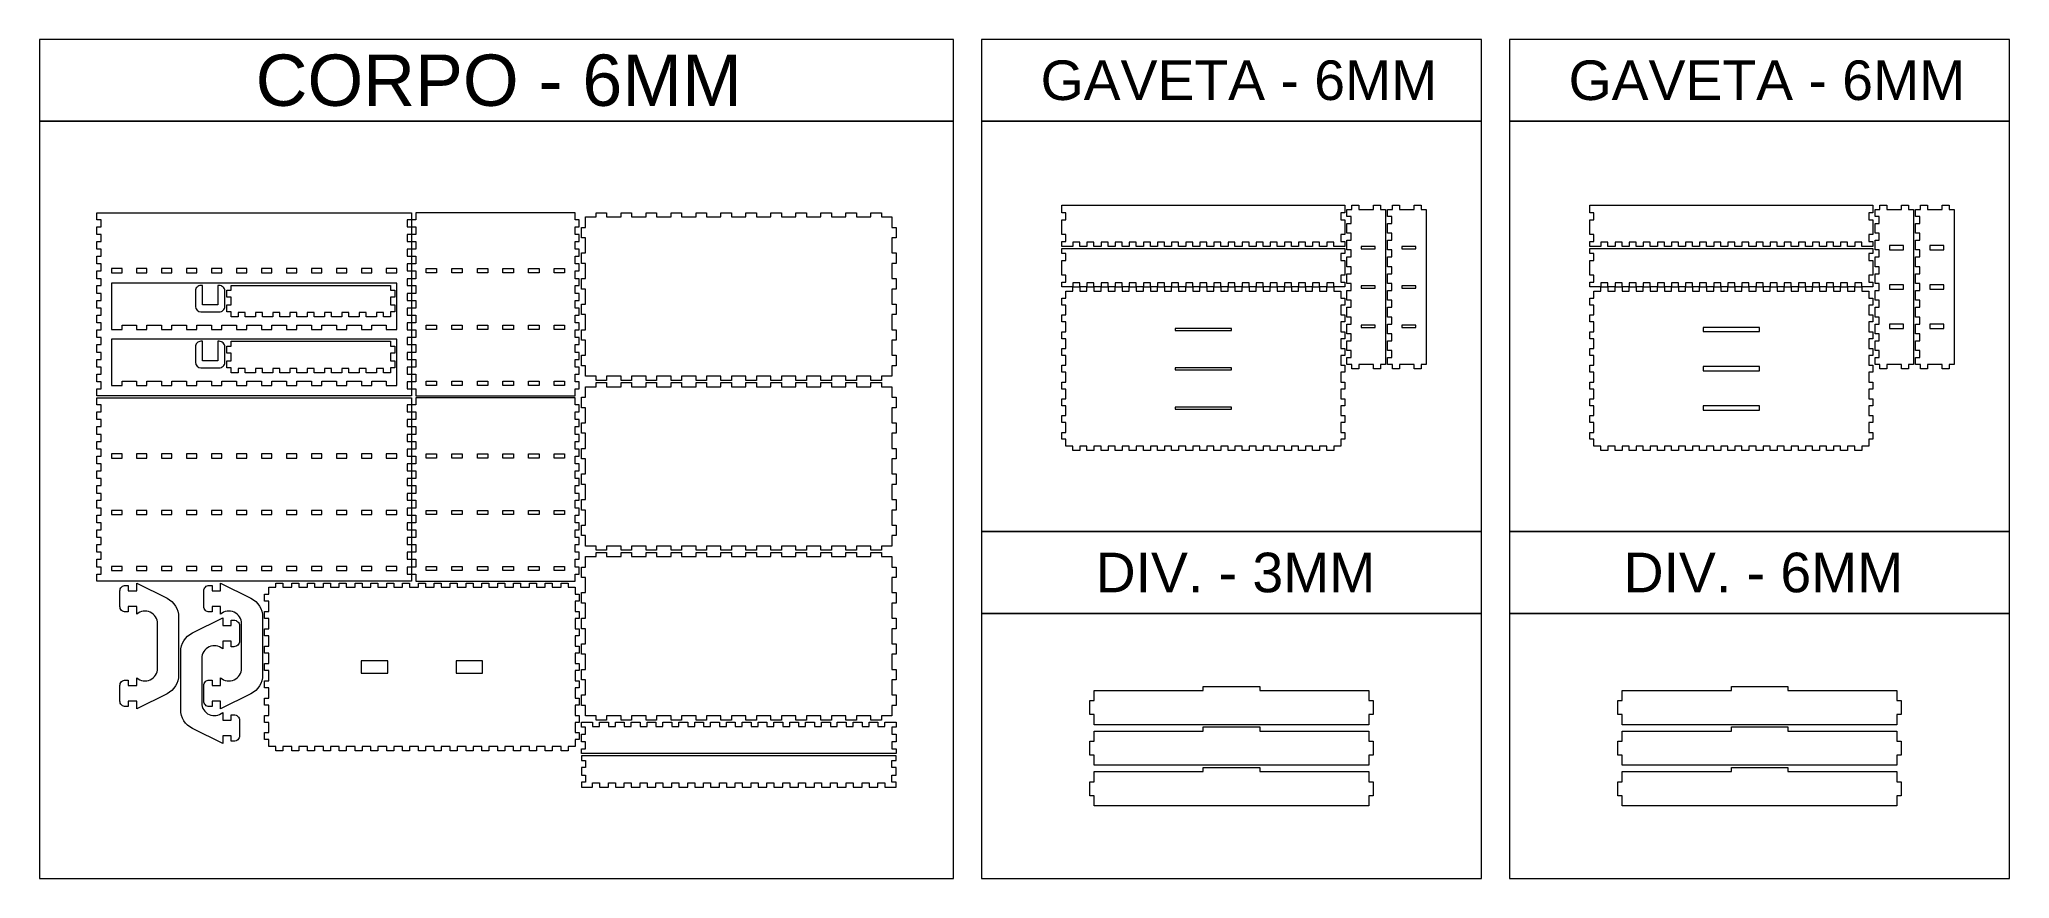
# Model space of a CAD drawing. Header units: millimetres. Extents: x -1409 to 1409, y -600 to 600.
import ezdxf

# ---------------------------------------------------------------- set-up
doc = ezdxf.new("R2010")
doc.units = ezdxf.units.MM
doc.header["$MEASUREMENT"] = 0
doc.layers.add('Layer 1', color=7, linetype='Continuous')
doc.styles.add('0', font='arial.ttf', dxfattribs={"height": 1})

msp = doc.modelspace()

# ---------------------------------------------------------------- texts
at = {"layer": 'Layer 1', "color": 142, "style": '0'}
for s, height, p in [('CORPO - 6MM', 73.432584, (-1099.5409, 505.3543)), ('GAVETA - 6MM', 56.646576, (23.0704, 513.7004)), ('GAVETA - 6MM', 56.646576, (778.1335, 513.7004)), ('DIV. - 3MM', 56.64658, (101.7528, -190.7259)), ('DIV. - 6MM', 56.64658, (856.8159, -190.7259))]:
    msp.add_text(s, height=height, dxfattribs=at).set_placement(p)

# ---------------------------------------------------------------- linework, layer by layer
at = {"layer": 'Layer 1', "color": 142, "lineweight": 20}
for points in [[(-1408.8078, 483.2666), (-101.5546, 483.2666), (-101.5546, 600.4666), (-1408.8078, 600.4666), (-1408.8078, 483.2666)], [(-61.5545, 483.2666), (653.6267, 483.2666), (653.6267, 600.4666), (-61.5545, 600.4666), (-61.5545, 483.2666)], [(693.6267, 483.2666), (1408.8079, 483.2666), (1408.8079, 600.4666), (693.6267, 600.4666), (693.6267, 483.2666)], [(-1408.8078, -600.4666), (-101.5546, -600.4666), (-101.5546, 483.2666), (-1408.8078, 483.2666), (-1408.8078, -600.4666)], [(-61.5545, -103.96), (653.6267, -103.96), (653.6267, 483.2666), (-61.5545, 483.2666), (-61.5545, -103.96)], [(693.6267, -103.96), (1408.8079, -103.96), (1408.8079, 483.2666), (693.6267, 483.2666), (693.6267, -103.96)], [(-61.5545, -221.16), (653.6267, -221.16), (653.6267, -103.96), (-61.5545, -103.96), (-61.5545, -221.16)], [(693.6267, -221.16), (1408.8079, -221.16), (1408.8079, -103.96), (693.6267, -103.96), (693.6267, -221.16)], [(-61.5545, -600.4666), (653.6267, -600.4666), (653.6267, -221.16), (-61.5545, -221.16), (-61.5545, -600.4666)], [(693.6267, -600.4666), (1408.8079, -600.4666), (1408.8079, -221.16), (693.6267, -221.16), (693.6267, -600.4666)]]:
    msp.add_lwpolyline(points, close=True, dxfattribs=at)
at = {"layer": 'Layer 1', "color": 230, "lineweight": 20}
for points, knots in [([(-1326.6811, 90.4), (-1326.6811, 90.4), (-876.6811, 90.4), (-876.6811, 90.4), (-876.6811, 90.4), (-876.6811, 90.4), (-876.6811, 100.4), (-876.6811, 100.4), (-876.6811, 100.4), (-876.6811, 100.4), (-882.6811, 100.4), (-882.6811, 100.4), (-882.6811, 100.4), (-882.6811, 100.4), (-882.6811, 110.4), (-882.6811, 110.4), (-882.6811, 110.4), (-882.6811, 110.4), (-876.6811, 110.4), (-876.6811, 110.4), (-876.6811, 110.4), (-876.6811, 110.4), (-876.6811, 121.4909), (-876.6811, 121.4909), (-876.6811, 121.4909), (-876.6811, 121.4909), (-882.6811, 121.4909), (-882.6811, 121.4909), (-882.6811, 121.4909), (-882.6811, 121.4909), (-882.6811, 131.4909), (-882.6811, 131.4909), (-882.6811, 131.4909), (-882.6811, 131.4909), (-876.6811, 131.4909), (-876.6811, 131.4909), (-876.6811, 131.4909), (-876.6811, 131.4909), (-876.6811, 142.5818), (-876.6811, 142.5818), (-876.6811, 142.5818), (-876.6811, 142.5818), (-882.6811, 142.5818), (-882.6811, 142.5818), (-882.6811, 142.5818), (-882.6811, 142.5818), (-882.6811, 152.5818), (-882.6811, 152.5818), (-882.6811, 152.5818), (-882.6811, 152.5818), (-876.6811, 152.5818), (-876.6811, 152.5818), (-876.6811, 152.5818), (-876.6811, 152.5818), (-876.6811, 163.6727), (-876.6811, 163.6727), (-876.6811, 163.6727), (-876.6811, 163.6727), (-882.6811, 163.6727), (-882.6811, 163.6727), (-882.6811, 163.6727), (-882.6811, 163.6727), (-882.6811, 173.6727), (-882.6811, 173.6727), (-882.6811, 173.6727), (-882.6811, 173.6727), (-876.6811, 173.6727), (-876.6811, 173.6727), (-876.6811, 173.6727), (-876.6811, 173.6727), (-876.6811, 184.7636), (-876.6811, 184.7636), (-876.6811, 184.7636), (-876.6811, 184.7636), (-882.6811, 184.7636), (-882.6811, 184.7636), (-882.6811, 184.7636), (-882.6811, 184.7636), (-882.6811, 194.7636), (-882.6811, 194.7636), (-882.6811, 194.7636), (-882.6811, 194.7636), (-876.6811, 194.7636), (-876.6811, 194.7636), (-876.6811, 194.7636), (-876.6811, 194.7636), (-876.6811, 205.8545), (-876.6811, 205.8545), (-876.6811, 205.8545), (-876.6811, 205.8545), (-882.6811, 205.8545), (-882.6811, 205.8545), (-882.6811, 205.8545), (-882.6811, 205.8545), (-882.6811, 215.8545), (-882.6811, 215.8545), (-882.6811, 215.8545), (-882.6811, 215.8545), (-876.6811, 215.8545), (-876.6811, 215.8545), (-876.6811, 215.8545), (-876.6811, 215.8545), (-876.6811, 226.9455), (-876.6811, 226.9455), (-876.6811, 226.9455), (-876.6811, 226.9455), (-882.6811, 226.9455), (-882.6811, 226.9455), (-882.6811, 226.9455), (-882.6811, 226.9455), (-882.6811, 236.9455), (-882.6811, 236.9455), (-882.6811, 236.9455), (-882.6811, 236.9455), (-876.6811, 236.9455), (-876.6811, 236.9455), (-876.6811, 236.9455), (-876.6811, 236.9455), (-876.6811, 248.0364), (-876.6811, 248.0364), (-876.6811, 248.0364), (-876.6811, 248.0364), (-882.6811, 248.0364), (-882.6811, 248.0364), (-882.6811, 248.0364), (-882.6811, 248.0364), (-882.6811, 258.0364), (-882.6811, 258.0364), (-882.6811, 258.0364), (-882.6811, 258.0364), (-876.6811, 258.0364), (-876.6811, 258.0364), (-876.6811, 258.0364), (-876.6811, 258.0364), (-876.6811, 269.1273), (-876.6811, 269.1273), (-876.6811, 269.1273), (-876.6811, 269.1273), (-882.6811, 269.1273), (-882.6811, 269.1273), (-882.6811, 269.1273), (-882.6811, 269.1273), (-882.6811, 279.1273), (-882.6811, 279.1273), (-882.6811, 279.1273), (-882.6811, 279.1273), (-876.6811, 279.1273), (-876.6811, 279.1273), (-876.6811, 279.1273), (-876.6811, 279.1273), (-876.6811, 290.2182), (-876.6811, 290.2182), (-876.6811, 290.2182), (-876.6811, 290.2182), (-882.6811, 290.2182), (-882.6811, 290.2182), (-882.6811, 290.2182), (-882.6811, 290.2182), (-882.6811, 300.2182), (-882.6811, 300.2182), (-882.6811, 300.2182), (-882.6811, 300.2182), (-876.6811, 300.2182), (-876.6811, 300.2182), (-876.6811, 300.2182), (-876.6811, 300.2182), (-876.6811, 311.3091), (-876.6811, 311.3091), (-876.6811, 311.3091), (-876.6811, 311.3091), (-882.6811, 311.3091), (-882.6811, 311.3091), (-882.6811, 311.3091), (-882.6811, 311.3091), (-882.6811, 321.3091), (-882.6811, 321.3091), (-882.6811, 321.3091), (-882.6811, 321.3091), (-876.6811, 321.3091), (-876.6811, 321.3091), (-876.6811, 321.3091), (-876.6811, 321.3091), (-876.6811, 332.4), (-876.6811, 332.4), (-876.6811, 332.4), (-876.6811, 332.4), (-882.6811, 332.4), (-882.6811, 332.4), (-882.6811, 332.4), (-882.6811, 332.4), (-882.6811, 342.4), (-882.6811, 342.4), (-882.6811, 342.4), (-882.6811, 342.4), (-876.6811, 342.4), (-876.6811, 342.4), (-876.6811, 342.4), (-876.6811, 342.4), (-876.6811, 352.4), (-876.6811, 352.4), (-876.6811, 352.4), (-876.6811, 352.4), (-1326.6811, 352.4), (-1326.6811, 352.4), (-1326.6811, 352.4), (-1326.6811, 352.4), (-1326.6811, 342.4), (-1326.6811, 342.4), (-1326.6811, 342.4), (-1326.6811, 342.4), (-1320.6811, 342.4), (-1320.6811, 342.4), (-1320.6811, 342.4), (-1320.6811, 342.4), (-1320.6811, 332.4), (-1320.6811, 332.4), (-1320.6811, 332.4), (-1320.6811, 332.4), (-1326.6811, 332.4), (-1326.6811, 332.4), (-1326.6811, 332.4), (-1326.6811, 332.4), (-1326.6811, 321.3091), (-1326.6811, 321.3091), (-1326.6811, 321.3091), (-1326.6811, 321.3091), (-1320.6811, 321.3091), (-1320.6811, 321.3091), (-1320.6811, 321.3091), (-1320.6811, 321.3091), (-1320.6811, 311.3091), (-1320.6811, 311.3091), (-1320.6811, 311.3091), (-1320.6811, 311.3091), (-1326.6811, 311.3091), (-1326.6811, 311.3091), (-1326.6811, 311.3091), (-1326.6811, 311.3091), (-1326.6811, 300.2182), (-1326.6811, 300.2182), (-1326.6811, 300.2182), (-1326.6811, 300.2182), (-1320.6811, 300.2182), (-1320.6811, 300.2182), (-1320.6811, 300.2182), (-1320.6811, 300.2182), (-1320.6811, 290.2182), (-1320.6811, 290.2182), (-1320.6811, 290.2182), (-1320.6811, 290.2182), (-1326.6811, 290.2182), (-1326.6811, 290.2182), (-1326.6811, 290.2182), (-1326.6811, 290.2182), (-1326.6811, 279.1273), (-1326.6811, 279.1273), (-1326.6811, 279.1273), (-1326.6811, 279.1273), (-1320.6811, 279.1273), (-1320.6811, 279.1273), (-1320.6811, 279.1273), (-1320.6811, 279.1273), (-1320.6811, 269.1273), (-1320.6811, 269.1273), (-1320.6811, 269.1273), (-1320.6811, 269.1273), (-1326.6811, 269.1273), (-1326.6811, 269.1273), (-1326.6811, 269.1273), (-1326.6811, 269.1273), (-1326.6811, 258.0364), (-1326.6811, 258.0364), (-1326.6811, 258.0364), (-1326.6811, 258.0364), (-1320.6811, 258.0364), (-1320.6811, 258.0364), (-1320.6811, 258.0364), (-1320.6811, 258.0364), (-1320.6811, 248.0364), (-1320.6811, 248.0364), (-1320.6811, 248.0364), (-1320.6811, 248.0364), (-1326.6811, 248.0364), (-1326.6811, 248.0364), (-1326.6811, 248.0364), (-1326.6811, 248.0364), (-1326.6811, 236.9455), (-1326.6811, 236.9455), (-1326.6811, 236.9455), (-1326.6811, 236.9455), (-1320.6811, 236.9455), (-1320.6811, 236.9455), (-1320.6811, 236.9455), (-1320.6811, 236.9455), (-1320.6811, 226.9455), (-1320.6811, 226.9455), (-1320.6811, 226.9455), (-1320.6811, 226.9455), (-1326.6811, 226.9455), (-1326.6811, 226.9455), (-1326.6811, 226.9455), (-1326.6811, 226.9455), (-1326.6811, 215.8545), (-1326.6811, 215.8545), (-1326.6811, 215.8545), (-1326.6811, 215.8545), (-1320.6811, 215.8545), (-1320.6811, 215.8545), (-1320.6811, 215.8545), (-1320.6811, 215.8545), (-1320.6811, 205.8545), (-1320.6811, 205.8545), (-1320.6811, 205.8545), (-1320.6811, 205.8545), (-1326.6811, 205.8545), (-1326.6811, 205.8545), (-1326.6811, 205.8545), (-1326.6811, 205.8545), (-1326.6811, 194.7636), (-1326.6811, 194.7636), (-1326.6811, 194.7636), (-1326.6811, 194.7636), (-1320.6811, 194.7636), (-1320.6811, 194.7636), (-1320.6811, 194.7636), (-1320.6811, 194.7636), (-1320.6811, 184.7636), (-1320.6811, 184.7636), (-1320.6811, 184.7636), (-1320.6811, 184.7636), (-1326.6811, 184.7636), (-1326.6811, 184.7636), (-1326.6811, 184.7636), (-1326.6811, 184.7636), (-1326.6811, 173.6727), (-1326.6811, 173.6727), (-1326.6811, 173.6727), (-1326.6811, 173.6727), (-1320.6811, 173.6727), (-1320.6811, 173.6727), (-1320.6811, 173.6727), (-1320.6811, 173.6727), (-1320.6811, 163.6727), (-1320.6811, 163.6727), (-1320.6811, 163.6727), (-1320.6811, 163.6727), (-1326.6811, 163.6727), (-1326.6811, 163.6727), (-1326.6811, 163.6727), (-1326.6811, 163.6727), (-1326.6811, 152.5818), (-1326.6811, 152.5818), (-1326.6811, 152.5818), (-1326.6811, 152.5818), (-1320.6811, 152.5818), (-1320.6811, 152.5818), (-1320.6811, 152.5818), (-1320.6811, 152.5818), (-1320.6811, 142.5818), (-1320.6811, 142.5818), (-1320.6811, 142.5818), (-1320.6811, 142.5818), (-1326.6811, 142.5818), (-1326.6811, 142.5818), (-1326.6811, 142.5818), (-1326.6811, 142.5818), (-1326.6811, 131.4909), (-1326.6811, 131.4909), (-1326.6811, 131.4909), (-1326.6811, 131.4909), (-1320.6811, 131.4909), (-1320.6811, 131.4909), (-1320.6811, 131.4909), (-1320.6811, 131.4909), (-1320.6811, 121.4909), (-1320.6811, 121.4909), (-1320.6811, 121.4909), (-1320.6811, 121.4909), (-1326.6811, 121.4909), (-1326.6811, 121.4909), (-1326.6811, 121.4909), (-1326.6811, 121.4909), (-1326.6811, 110.4), (-1326.6811, 110.4), (-1326.6811, 110.4), (-1326.6811, 110.4), (-1320.6811, 110.4), (-1320.6811, 110.4), (-1320.6811, 110.4), (-1320.6811, 110.4), (-1320.6811, 100.4), (-1320.6811, 100.4), (-1320.6811, 100.4), (-1320.6811, 100.4), (-1326.6811, 100.4), (-1326.6811, 100.4), (-1326.6811, 100.4), (-1326.6811, 100.4), (-1326.6811, 90.4), (-1326.6811, 90.4)], [0, 0, 0, 0, 0.00990099, 0.00990099, 0.00990099, 0.00990099, 0.01980198, 0.01980198, 0.01980198, 0.01980198, 0.02970297, 0.02970297, 0.02970297, 0.02970297, 0.03960396, 0.03960396, 0.03960396, 0.03960396, 0.04950495, 0.04950495, 0.04950495, 0.04950495, 0.059405941, 0.059405941, 0.059405941, 0.059405941, 0.069306931, 0.069306931, 0.069306931, 0.069306931, 0.079207921, 0.079207921, 0.079207921, 0.079207921, 0.089108911, 0.089108911, 0.089108911, 0.089108911, 0.099009901, 0.099009901, 0.099009901, 0.099009901, 0.108910891, 0.108910891, 0.108910891, 0.108910891, 0.118811881, 0.118811881, 0.118811881, 0.118811881, 0.128712871, 0.128712871, 0.128712871, 0.128712871, 0.138613861, 0.138613861, 0.138613861, 0.138613861, 0.148514851, 0.148514851, 0.148514851, 0.148514851, 0.158415842, 0.158415842, 0.158415842, 0.158415842, 0.168316832, 0.168316832, 0.168316832, 0.168316832, 0.178217822, 0.178217822, 0.178217822, 0.178217822, 0.188118812, 0.188118812, 0.188118812, 0.188118812, 0.198019802, 0.198019802, 0.198019802, 0.198019802, 0.207920792, 0.207920792, 0.207920792, 0.207920792, 0.217821782, 0.217821782, 0.217821782, 0.217821782, 0.227722772, 0.227722772, 0.227722772, 0.227722772, 0.237623762, 0.237623762, 0.237623762, 0.237623762, 0.247524752, 0.247524752, 0.247524752, 0.247524752, 0.257425743, 0.257425743, 0.257425743, 0.257425743, 0.267326733, 0.267326733, 0.267326733, 0.267326733, 0.277227723, 0.277227723, 0.277227723, 0.277227723, 0.287128713, 0.287128713, 0.287128713, 0.287128713, 0.297029703, 0.297029703, 0.297029703, 0.297029703, 0.306930693, 0.306930693, 0.306930693, 0.306930693, 0.316831683, 0.316831683, 0.316831683, 0.316831683, 0.326732673, 0.326732673, 0.326732673, 0.326732673, 0.336633663, 0.336633663, 0.336633663, 0.336633663, 0.346534653, 0.346534653, 0.346534653, 0.346534653, 0.356435644, 0.356435644, 0.356435644, 0.356435644, 0.366336634, 0.366336634, 0.366336634, 0.366336634, 0.376237624, 0.376237624, 0.376237624, 0.376237624, 0.386138614, 0.386138614, 0.386138614, 0.386138614, 0.396039604, 0.396039604, 0.396039604, 0.396039604, 0.405940594, 0.405940594, 0.405940594, 0.405940594, 0.415841584, 0.415841584, 0.415841584, 0.415841584, 0.425742574, 0.425742574, 0.425742574, 0.425742574, 0.435643564, 0.435643564, 0.435643564, 0.435643564, 0.445544554, 0.445544554, 0.445544554, 0.445544554, 0.455445545, 0.455445545, 0.455445545, 0.455445545, 0.465346535, 0.465346535, 0.465346535, 0.465346535, 0.475247525, 0.475247525, 0.475247525, 0.475247525, 0.485148515, 0.485148515, 0.485148515, 0.485148515, 0.495049505, 0.495049505, 0.495049505, 0.495049505, 0.504950495, 0.504950495, 0.504950495, 0.504950495, 0.514851485, 0.514851485, 0.514851485, 0.514851485, 0.524752475, 0.524752475, 0.524752475, 0.524752475, 0.534653465, 0.534653465, 0.534653465, 0.534653465, 0.544554455, 0.544554455, 0.544554455, 0.544554455, 0.554455446, 0.554455446, 0.554455446, 0.554455446, 0.564356436, 0.564356436, 0.564356436, 0.564356436, 0.574257426, 0.574257426, 0.574257426, 0.574257426, 0.584158416, 0.584158416, 0.584158416, 0.584158416, 0.594059406, 0.594059406, 0.594059406, 0.594059406, 0.603960396, 0.603960396, 0.603960396, 0.603960396, 0.613861386, 0.613861386, 0.613861386, 0.613861386, 0.623762376, 0.623762376, 0.623762376, 0.623762376, 0.633663366, 0.633663366, 0.633663366, 0.633663366, 0.643564356, 0.643564356, 0.643564356, 0.643564356, 0.653465347, 0.653465347, 0.653465347, 0.653465347, 0.663366337, 0.663366337, 0.663366337, 0.663366337, 0.673267327, 0.673267327, 0.673267327, 0.673267327, 0.683168317, 0.683168317, 0.683168317, 0.683168317, 0.693069307, 0.693069307, 0.693069307, 0.693069307, 0.702970297, 0.702970297, 0.702970297, 0.702970297, 0.712871287, 0.712871287, 0.712871287, 0.712871287, 0.722772277, 0.722772277, 0.722772277, 0.722772277, 0.732673267, 0.732673267, 0.732673267, 0.732673267, 0.742574257, 0.742574257, 0.742574257, 0.742574257, 0.752475248, 0.752475248, 0.752475248, 0.752475248, 0.762376238, 0.762376238, 0.762376238, 0.762376238, 0.772277228, 0.772277228, 0.772277228, 0.772277228, 0.782178218, 0.782178218, 0.782178218, 0.782178218, 0.792079208, 0.792079208, 0.792079208, 0.792079208, 0.801980198, 0.801980198, 0.801980198, 0.801980198, 0.811881188, 0.811881188, 0.811881188, 0.811881188, 0.821782178, 0.821782178, 0.821782178, 0.821782178, 0.831683168, 0.831683168, 0.831683168, 0.831683168, 0.841584158, 0.841584158, 0.841584158, 0.841584158, 0.851485149, 0.851485149, 0.851485149, 0.851485149, 0.861386139, 0.861386139, 0.861386139, 0.861386139, 0.871287129, 0.871287129, 0.871287129, 0.871287129, 0.881188119, 0.881188119, 0.881188119, 0.881188119, 0.891089109, 0.891089109, 0.891089109, 0.891089109, 0.900990099, 0.900990099, 0.900990099, 0.900990099, 0.910891089, 0.910891089, 0.910891089, 0.910891089, 0.920792079, 0.920792079, 0.920792079, 0.920792079, 0.930693069, 0.930693069, 0.930693069, 0.930693069, 0.940594059, 0.940594059, 0.940594059, 0.940594059, 0.95049505, 0.95049505, 0.95049505, 0.95049505, 0.96039604, 0.96039604, 0.96039604, 0.96039604, 0.97029703, 0.97029703, 0.97029703, 0.97029703, 0.98019802, 0.98019802, 0.98019802, 0.98019802, 1, 1, 1, 1]), ([(-870.6811, 342.4), (-870.6811, 342.4), (-870.6811, 352.4), (-870.6811, 352.4), (-870.6811, 352.4), (-870.6811, 352.4), (-642.6811, 352.4), (-642.6811, 352.4), (-642.6811, 352.4), (-642.6811, 352.4), (-642.6811, 342.4), (-642.6811, 342.4), (-642.6811, 342.4), (-642.6811, 342.4), (-636.6811, 342.4), (-636.6811, 342.4), (-636.6811, 342.4), (-636.6811, 342.4), (-636.6811, 332.4), (-636.6811, 332.4), (-636.6811, 332.4), (-636.6811, 332.4), (-642.6811, 332.4), (-642.6811, 332.4), (-642.6811, 332.4), (-642.6811, 332.4), (-642.6811, 321.3091), (-642.6811, 321.3091), (-642.6811, 321.3091), (-642.6811, 321.3091), (-636.6811, 321.3091), (-636.6811, 321.3091), (-636.6811, 321.3091), (-636.6811, 321.3091), (-636.6811, 311.3091), (-636.6811, 311.3091), (-636.6811, 311.3091), (-636.6811, 311.3091), (-642.6811, 311.3091), (-642.6811, 311.3091), (-642.6811, 311.3091), (-642.6811, 311.3091), (-642.6811, 300.2182), (-642.6811, 300.2182), (-642.6811, 300.2182), (-642.6811, 300.2182), (-636.6811, 300.2182), (-636.6811, 300.2182), (-636.6811, 300.2182), (-636.6811, 300.2182), (-636.6811, 290.2182), (-636.6811, 290.2182), (-636.6811, 290.2182), (-636.6811, 290.2182), (-642.6811, 290.2182), (-642.6811, 290.2182), (-642.6811, 290.2182), (-642.6811, 290.2182), (-642.6811, 279.1273), (-642.6811, 279.1273), (-642.6811, 279.1273), (-642.6811, 279.1273), (-636.6811, 279.1273), (-636.6811, 279.1273), (-636.6811, 279.1273), (-636.6811, 279.1273), (-636.6811, 269.1273), (-636.6811, 269.1273), (-636.6811, 269.1273), (-636.6811, 269.1273), (-642.6811, 269.1273), (-642.6811, 269.1273), (-642.6811, 269.1273), (-642.6811, 269.1273), (-642.6811, 258.0364), (-642.6811, 258.0364), (-642.6811, 258.0364), (-642.6811, 258.0364), (-636.6811, 258.0364), (-636.6811, 258.0364), (-636.6811, 258.0364), (-636.6811, 258.0364), (-636.6811, 248.0364), (-636.6811, 248.0364), (-636.6811, 248.0364), (-636.6811, 248.0364), (-642.6811, 248.0364), (-642.6811, 248.0364), (-642.6811, 248.0364), (-642.6811, 248.0364), (-642.6811, 236.9455), (-642.6811, 236.9455), (-642.6811, 236.9455), (-642.6811, 236.9455), (-636.6811, 236.9455), (-636.6811, 236.9455), (-636.6811, 236.9455), (-636.6811, 236.9455), (-636.6811, 226.9455), (-636.6811, 226.9455), (-636.6811, 226.9455), (-636.6811, 226.9455), (-642.6811, 226.9455), (-642.6811, 226.9455), (-642.6811, 226.9455), (-642.6811, 226.9455), (-642.6811, 215.8545), (-642.6811, 215.8545), (-642.6811, 215.8545), (-642.6811, 215.8545), (-636.6811, 215.8545), (-636.6811, 215.8545), (-636.6811, 215.8545), (-636.6811, 215.8545), (-636.6811, 205.8545), (-636.6811, 205.8545), (-636.6811, 205.8545), (-636.6811, 205.8545), (-642.6811, 205.8545), (-642.6811, 205.8545), (-642.6811, 205.8545), (-642.6811, 205.8545), (-642.6811, 194.7636), (-642.6811, 194.7636), (-642.6811, 194.7636), (-642.6811, 194.7636), (-636.6811, 194.7636), (-636.6811, 194.7636), (-636.6811, 194.7636), (-636.6811, 194.7636), (-636.6811, 184.7636), (-636.6811, 184.7636), (-636.6811, 184.7636), (-636.6811, 184.7636), (-642.6811, 184.7636), (-642.6811, 184.7636), (-642.6811, 184.7636), (-642.6811, 184.7636), (-642.6811, 173.6727), (-642.6811, 173.6727), (-642.6811, 173.6727), (-642.6811, 173.6727), (-636.6811, 173.6727), (-636.6811, 173.6727), (-636.6811, 173.6727), (-636.6811, 173.6727), (-636.6811, 163.6727), (-636.6811, 163.6727), (-636.6811, 163.6727), (-636.6811, 163.6727), (-642.6811, 163.6727), (-642.6811, 163.6727), (-642.6811, 163.6727), (-642.6811, 163.6727), (-642.6811, 152.5818), (-642.6811, 152.5818), (-642.6811, 152.5818), (-642.6811, 152.5818), (-636.6811, 152.5818), (-636.6811, 152.5818), (-636.6811, 152.5818), (-636.6811, 152.5818), (-636.6811, 142.5818), (-636.6811, 142.5818), (-636.6811, 142.5818), (-636.6811, 142.5818), (-642.6811, 142.5818), (-642.6811, 142.5818), (-642.6811, 142.5818), (-642.6811, 142.5818), (-642.6811, 131.4909), (-642.6811, 131.4909), (-642.6811, 131.4909), (-642.6811, 131.4909), (-636.6811, 131.4909), (-636.6811, 131.4909), (-636.6811, 131.4909), (-636.6811, 131.4909), (-636.6811, 121.4909), (-636.6811, 121.4909), (-636.6811, 121.4909), (-636.6811, 121.4909), (-642.6811, 121.4909), (-642.6811, 121.4909), (-642.6811, 121.4909), (-642.6811, 121.4909), (-642.6811, 110.4), (-642.6811, 110.4), (-642.6811, 110.4), (-642.6811, 110.4), (-636.6811, 110.4), (-636.6811, 110.4), (-636.6811, 110.4), (-636.6811, 110.4), (-636.6811, 100.4), (-636.6811, 100.4), (-636.6811, 100.4), (-636.6811, 100.4), (-642.6811, 100.4), (-642.6811, 100.4), (-642.6811, 100.4), (-642.6811, 100.4), (-642.6811, 90.4), (-642.6811, 90.4), (-642.6811, 90.4), (-642.6811, 90.4), (-870.6811, 90.4), (-870.6811, 90.4), (-870.6811, 90.4), (-870.6811, 90.4), (-870.6811, 100.4), (-870.6811, 100.4), (-870.6811, 100.4), (-870.6811, 100.4), (-876.6811, 100.4), (-876.6811, 100.4), (-876.6811, 100.4), (-876.6811, 100.4), (-876.6811, 110.4), (-876.6811, 110.4), (-876.6811, 110.4), (-876.6811, 110.4), (-870.6811, 110.4), (-870.6811, 110.4), (-870.6811, 110.4), (-870.6811, 110.4), (-870.6811, 121.4909), (-870.6811, 121.4909), (-870.6811, 121.4909), (-870.6811, 121.4909), (-876.6811, 121.4909), (-876.6811, 121.4909), (-876.6811, 121.4909), (-876.6811, 121.4909), (-876.6811, 131.4909), (-876.6811, 131.4909), (-876.6811, 131.4909), (-876.6811, 131.4909), (-870.6811, 131.4909), (-870.6811, 131.4909), (-870.6811, 131.4909), (-870.6811, 131.4909), (-870.6811, 142.5818), (-870.6811, 142.5818), (-870.6811, 142.5818), (-870.6811, 142.5818), (-876.6811, 142.5818), (-876.6811, 142.5818), (-876.6811, 142.5818), (-876.6811, 142.5818), (-876.6811, 152.5818), (-876.6811, 152.5818), (-876.6811, 152.5818), (-876.6811, 152.5818), (-870.6811, 152.5818), (-870.6811, 152.5818), (-870.6811, 152.5818), (-870.6811, 152.5818), (-870.6811, 163.6727), (-870.6811, 163.6727), (-870.6811, 163.6727), (-870.6811, 163.6727), (-876.6811, 163.6727), (-876.6811, 163.6727), (-876.6811, 163.6727), (-876.6811, 163.6727), (-876.6811, 173.6727), (-876.6811, 173.6727), (-876.6811, 173.6727), (-876.6811, 173.6727), (-870.6811, 173.6727), (-870.6811, 173.6727), (-870.6811, 173.6727), (-870.6811, 173.6727), (-870.6811, 184.7636), (-870.6811, 184.7636), (-870.6811, 184.7636), (-870.6811, 184.7636), (-876.6811, 184.7636), (-876.6811, 184.7636), (-876.6811, 184.7636), (-876.6811, 184.7636), (-876.6811, 194.7636), (-876.6811, 194.7636), (-876.6811, 194.7636), (-876.6811, 194.7636), (-870.6811, 194.7636), (-870.6811, 194.7636), (-870.6811, 194.7636), (-870.6811, 194.7636), (-870.6811, 205.8545), (-870.6811, 205.8545), (-870.6811, 205.8545), (-870.6811, 205.8545), (-876.6811, 205.8545), (-876.6811, 205.8545), (-876.6811, 205.8545), (-876.6811, 205.8545), (-876.6811, 215.8545), (-876.6811, 215.8545), (-876.6811, 215.8545), (-876.6811, 215.8545), (-870.6811, 215.8545), (-870.6811, 215.8545), (-870.6811, 215.8545), (-870.6811, 215.8545), (-870.6811, 226.9455), (-870.6811, 226.9455), (-870.6811, 226.9455), (-870.6811, 226.9455), (-876.6811, 226.9455), (-876.6811, 226.9455), (-876.6811, 226.9455), (-876.6811, 226.9455), (-876.6811, 236.9455), (-876.6811, 236.9455), (-876.6811, 236.9455), (-876.6811, 236.9455), (-870.6811, 236.9455), (-870.6811, 236.9455), (-870.6811, 236.9455), (-870.6811, 236.9455), (-870.6811, 248.0364), (-870.6811, 248.0364), (-870.6811, 248.0364), (-870.6811, 248.0364), (-876.6811, 248.0364), (-876.6811, 248.0364), (-876.6811, 248.0364), (-876.6811, 248.0364), (-876.6811, 258.0364), (-876.6811, 258.0364), (-876.6811, 258.0364), (-876.6811, 258.0364), (-870.6811, 258.0364), (-870.6811, 258.0364), (-870.6811, 258.0364), (-870.6811, 258.0364), (-870.6811, 269.1273), (-870.6811, 269.1273), (-870.6811, 269.1273), (-870.6811, 269.1273), (-876.6811, 269.1273), (-876.6811, 269.1273), (-876.6811, 269.1273), (-876.6811, 269.1273), (-876.6811, 279.1273), (-876.6811, 279.1273), (-876.6811, 279.1273), (-876.6811, 279.1273), (-870.6811, 279.1273), (-870.6811, 279.1273), (-870.6811, 279.1273), (-870.6811, 279.1273), (-870.6811, 290.2182), (-870.6811, 290.2182), (-870.6811, 290.2182), (-870.6811, 290.2182), (-876.6811, 290.2182), (-876.6811, 290.2182), (-876.6811, 290.2182), (-876.6811, 290.2182), (-876.6811, 300.2182), (-876.6811, 300.2182), (-876.6811, 300.2182), (-876.6811, 300.2182), (-870.6811, 300.2182), (-870.6811, 300.2182), (-870.6811, 300.2182), (-870.6811, 300.2182), (-870.6811, 311.3091), (-870.6811, 311.3091), (-870.6811, 311.3091), (-870.6811, 311.3091), (-876.6811, 311.3091), (-876.6811, 311.3091), (-876.6811, 311.3091), (-876.6811, 311.3091), (-876.6811, 321.3091), (-876.6811, 321.3091), (-876.6811, 321.3091), (-876.6811, 321.3091), (-870.6811, 321.3091), (-870.6811, 321.3091), (-870.6811, 321.3091), (-870.6811, 321.3091), (-870.6811, 332.4), (-870.6811, 332.4), (-870.6811, 332.4), (-870.6811, 332.4), (-876.6811, 332.4), (-876.6811, 332.4), (-876.6811, 332.4), (-876.6811, 332.4), (-876.6811, 342.4), (-876.6811, 342.4), (-876.6811, 342.4), (-876.6811, 342.4), (-870.6811, 342.4), (-870.6811, 342.4)], [0, 0, 0, 0, 0.00990099, 0.00990099, 0.00990099, 0.00990099, 0.01980198, 0.01980198, 0.01980198, 0.01980198, 0.02970297, 0.02970297, 0.02970297, 0.02970297, 0.03960396, 0.03960396, 0.03960396, 0.03960396, 0.04950495, 0.04950495, 0.04950495, 0.04950495, 0.059405941, 0.059405941, 0.059405941, 0.059405941, 0.069306931, 0.069306931, 0.069306931, 0.069306931, 0.079207921, 0.079207921, 0.079207921, 0.079207921, 0.089108911, 0.089108911, 0.089108911, 0.089108911, 0.099009901, 0.099009901, 0.099009901, 0.099009901, 0.108910891, 0.108910891, 0.108910891, 0.108910891, 0.118811881, 0.118811881, 0.118811881, 0.118811881, 0.128712871, 0.128712871, 0.128712871, 0.128712871, 0.138613861, 0.138613861, 0.138613861, 0.138613861, 0.148514851, 0.148514851, 0.148514851, 0.148514851, 0.158415842, 0.158415842, 0.158415842, 0.158415842, 0.168316832, 0.168316832, 0.168316832, 0.168316832, 0.178217822, 0.178217822, 0.178217822, 0.178217822, 0.188118812, 0.188118812, 0.188118812, 0.188118812, 0.198019802, 0.198019802, 0.198019802, 0.198019802, 0.207920792, 0.207920792, 0.207920792, 0.207920792, 0.217821782, 0.217821782, 0.217821782, 0.217821782, 0.227722772, 0.227722772, 0.227722772, 0.227722772, 0.237623762, 0.237623762, 0.237623762, 0.237623762, 0.247524752, 0.247524752, 0.247524752, 0.247524752, 0.257425743, 0.257425743, 0.257425743, 0.257425743, 0.267326733, 0.267326733, 0.267326733, 0.267326733, 0.277227723, 0.277227723, 0.277227723, 0.277227723, 0.287128713, 0.287128713, 0.287128713, 0.287128713, 0.297029703, 0.297029703, 0.297029703, 0.297029703, 0.306930693, 0.306930693, 0.306930693, 0.306930693, 0.316831683, 0.316831683, 0.316831683, 0.316831683, 0.326732673, 0.326732673, 0.326732673, 0.326732673, 0.336633663, 0.336633663, 0.336633663, 0.336633663, 0.346534653, 0.346534653, 0.346534653, 0.346534653, 0.356435644, 0.356435644, 0.356435644, 0.356435644, 0.366336634, 0.366336634, 0.366336634, 0.366336634, 0.376237624, 0.376237624, 0.376237624, 0.376237624, 0.386138614, 0.386138614, 0.386138614, 0.386138614, 0.396039604, 0.396039604, 0.396039604, 0.396039604, 0.405940594, 0.405940594, 0.405940594, 0.405940594, 0.415841584, 0.415841584, 0.415841584, 0.415841584, 0.425742574, 0.425742574, 0.425742574, 0.425742574, 0.435643564, 0.435643564, 0.435643564, 0.435643564, 0.445544554, 0.445544554, 0.445544554, 0.445544554, 0.455445545, 0.455445545, 0.455445545, 0.455445545, 0.465346535, 0.465346535, 0.465346535, 0.465346535, 0.475247525, 0.475247525, 0.475247525, 0.475247525, 0.485148515, 0.485148515, 0.485148515, 0.485148515, 0.495049505, 0.495049505, 0.495049505, 0.495049505, 0.504950495, 0.504950495, 0.504950495, 0.504950495, 0.514851485, 0.514851485, 0.514851485, 0.514851485, 0.524752475, 0.524752475, 0.524752475, 0.524752475, 0.534653465, 0.534653465, 0.534653465, 0.534653465, 0.544554455, 0.544554455, 0.544554455, 0.544554455, 0.554455446, 0.554455446, 0.554455446, 0.554455446, 0.564356436, 0.564356436, 0.564356436, 0.564356436, 0.574257426, 0.574257426, 0.574257426, 0.574257426, 0.584158416, 0.584158416, 0.584158416, 0.584158416, 0.594059406, 0.594059406, 0.594059406, 0.594059406, 0.603960396, 0.603960396, 0.603960396, 0.603960396, 0.613861386, 0.613861386, 0.613861386, 0.613861386, 0.623762376, 0.623762376, 0.623762376, 0.623762376, 0.633663366, 0.633663366, 0.633663366, 0.633663366, 0.643564356, 0.643564356, 0.643564356, 0.643564356, 0.653465347, 0.653465347, 0.653465347, 0.653465347, 0.663366337, 0.663366337, 0.663366337, 0.663366337, 0.673267327, 0.673267327, 0.673267327, 0.673267327, 0.683168317, 0.683168317, 0.683168317, 0.683168317, 0.693069307, 0.693069307, 0.693069307, 0.693069307, 0.702970297, 0.702970297, 0.702970297, 0.702970297, 0.712871287, 0.712871287, 0.712871287, 0.712871287, 0.722772277, 0.722772277, 0.722772277, 0.722772277, 0.732673267, 0.732673267, 0.732673267, 0.732673267, 0.742574257, 0.742574257, 0.742574257, 0.742574257, 0.752475248, 0.752475248, 0.752475248, 0.752475248, 0.762376238, 0.762376238, 0.762376238, 0.762376238, 0.772277228, 0.772277228, 0.772277228, 0.772277228, 0.782178218, 0.782178218, 0.782178218, 0.782178218, 0.792079208, 0.792079208, 0.792079208, 0.792079208, 0.801980198, 0.801980198, 0.801980198, 0.801980198, 0.811881188, 0.811881188, 0.811881188, 0.811881188, 0.821782178, 0.821782178, 0.821782178, 0.821782178, 0.831683168, 0.831683168, 0.831683168, 0.831683168, 0.841584158, 0.841584158, 0.841584158, 0.841584158, 0.851485149, 0.851485149, 0.851485149, 0.851485149, 0.861386139, 0.861386139, 0.861386139, 0.861386139, 0.871287129, 0.871287129, 0.871287129, 0.871287129, 0.881188119, 0.881188119, 0.881188119, 0.881188119, 0.891089109, 0.891089109, 0.891089109, 0.891089109, 0.900990099, 0.900990099, 0.900990099, 0.900990099, 0.910891089, 0.910891089, 0.910891089, 0.910891089, 0.920792079, 0.920792079, 0.920792079, 0.920792079, 0.930693069, 0.930693069, 0.930693069, 0.930693069, 0.940594059, 0.940594059, 0.940594059, 0.940594059, 0.95049505, 0.95049505, 0.95049505, 0.95049505, 0.96039604, 0.96039604, 0.96039604, 0.96039604, 0.97029703, 0.97029703, 0.97029703, 0.97029703, 0.98019802, 0.98019802, 0.98019802, 0.98019802, 1, 1, 1, 1]), ([(-627.6811, 206.6), (-627.6811, 206.6), (-627.6811, 185), (-627.6811, 185), (-627.6811, 185), (-627.6811, 185), (-633.6811, 185), (-633.6811, 185), (-633.6811, 185), (-633.6811, 185), (-633.6811, 170), (-633.6811, 170), (-633.6811, 170), (-633.6811, 170), (-627.6811, 170), (-627.6811, 170), (-627.6811, 170), (-627.6811, 170), (-627.6811, 148.4), (-627.6811, 148.4), (-627.6811, 148.4), (-627.6811, 148.4), (-633.6811, 148.4), (-633.6811, 148.4), (-633.6811, 148.4), (-633.6811, 148.4), (-633.6811, 133.4), (-633.6811, 133.4), (-633.6811, 133.4), (-633.6811, 133.4), (-627.6811, 133.4), (-627.6811, 133.4), (-627.6811, 133.4), (-627.6811, 133.4), (-627.6811, 118.4), (-627.6811, 118.4), (-627.6811, 118.4), (-627.6811, 118.4), (-612.6811, 118.4), (-612.6811, 118.4), (-612.6811, 118.4), (-612.6811, 118.4), (-612.6811, 112.4), (-612.6811, 112.4), (-612.6811, 112.4), (-612.6811, 112.4), (-597.6811, 112.4), (-597.6811, 112.4), (-597.6811, 112.4), (-597.6811, 112.4), (-597.6811, 118.4), (-597.6811, 118.4), (-597.6811, 118.4), (-597.6811, 118.4), (-576.9538, 118.4), (-576.9538, 118.4), (-576.9538, 118.4), (-576.9538, 118.4), (-576.9538, 112.4), (-576.9538, 112.4), (-576.9538, 112.4), (-576.9538, 112.4), (-561.9538, 112.4), (-561.9538, 112.4), (-561.9538, 112.4), (-561.9538, 112.4), (-561.9538, 118.4), (-561.9538, 118.4), (-561.9538, 118.4), (-561.9538, 118.4), (-541.2266, 118.4), (-541.2266, 118.4), (-541.2266, 118.4), (-541.2266, 118.4), (-541.2266, 112.4), (-541.2266, 112.4), (-541.2266, 112.4), (-541.2266, 112.4), (-526.2266, 112.4), (-526.2266, 112.4), (-526.2266, 112.4), (-526.2266, 112.4), (-526.2266, 118.4), (-526.2266, 118.4), (-526.2266, 118.4), (-526.2266, 118.4), (-505.4993, 118.4), (-505.4993, 118.4), (-505.4993, 118.4), (-505.4993, 118.4), (-505.4993, 112.4), (-505.4993, 112.4), (-505.4993, 112.4), (-505.4993, 112.4), (-490.4993, 112.4), (-490.4993, 112.4), (-490.4993, 112.4), (-490.4993, 112.4), (-490.4993, 118.4), (-490.4993, 118.4), (-490.4993, 118.4), (-490.4993, 118.4), (-469.772, 118.4), (-469.772, 118.4), (-469.772, 118.4), (-469.772, 118.4), (-469.772, 112.4), (-469.772, 112.4), (-469.772, 112.4), (-469.772, 112.4), (-454.772, 112.4), (-454.772, 112.4), (-454.772, 112.4), (-454.772, 112.4), (-454.772, 118.4), (-454.772, 118.4), (-454.772, 118.4), (-454.772, 118.4), (-434.0447, 118.4), (-434.0447, 118.4), (-434.0447, 118.4), (-434.0447, 118.4), (-434.0447, 112.4), (-434.0447, 112.4), (-434.0447, 112.4), (-434.0447, 112.4), (-419.0447, 112.4), (-419.0447, 112.4), (-419.0447, 112.4), (-419.0447, 112.4), (-419.0447, 118.4), (-419.0447, 118.4), (-419.0447, 118.4), (-419.0447, 118.4), (-398.3175, 118.4), (-398.3175, 118.4), (-398.3175, 118.4), (-398.3175, 118.4), (-398.3175, 112.4), (-398.3175, 112.4), (-398.3175, 112.4), (-398.3175, 112.4), (-383.3175, 112.4), (-383.3175, 112.4), (-383.3175, 112.4), (-383.3175, 112.4), (-383.3175, 118.4), (-383.3175, 118.4), (-383.3175, 118.4), (-383.3175, 118.4), (-362.5902, 118.4), (-362.5902, 118.4), (-362.5902, 118.4), (-362.5902, 118.4), (-362.5902, 112.4), (-362.5902, 112.4), (-362.5902, 112.4), (-362.5902, 112.4), (-347.5902, 112.4), (-347.5902, 112.4), (-347.5902, 112.4), (-347.5902, 112.4), (-347.5902, 118.4), (-347.5902, 118.4), (-347.5902, 118.4), (-347.5902, 118.4), (-326.8629, 118.4), (-326.8629, 118.4), (-326.8629, 118.4), (-326.8629, 118.4), (-326.8629, 112.4), (-326.8629, 112.4), (-326.8629, 112.4), (-326.8629, 112.4), (-311.8629, 112.4), (-311.8629, 112.4), (-311.8629, 112.4), (-311.8629, 112.4), (-311.8629, 118.4), (-311.8629, 118.4), (-311.8629, 118.4), (-311.8629, 118.4), (-291.1356, 118.4), (-291.1356, 118.4), (-291.1356, 118.4), (-291.1356, 118.4), (-291.1356, 112.4), (-291.1356, 112.4), (-291.1356, 112.4), (-291.1356, 112.4), (-276.1356, 112.4), (-276.1356, 112.4), (-276.1356, 112.4), (-276.1356, 112.4), (-276.1356, 118.4), (-276.1356, 118.4), (-276.1356, 118.4), (-276.1356, 118.4), (-255.4084, 118.4), (-255.4084, 118.4), (-255.4084, 118.4), (-255.4084, 118.4), (-255.4084, 112.4), (-255.4084, 112.4), (-255.4084, 112.4), (-255.4084, 112.4), (-240.4084, 112.4), (-240.4084, 112.4), (-240.4084, 112.4), (-240.4084, 112.4), (-240.4084, 118.4), (-240.4084, 118.4), (-240.4084, 118.4), (-240.4084, 118.4), (-219.6811, 118.4), (-219.6811, 118.4), (-219.6811, 118.4), (-219.6811, 118.4), (-219.6811, 112.4), (-219.6811, 112.4), (-219.6811, 112.4), (-219.6811, 112.4), (-204.6811, 112.4), (-204.6811, 112.4), (-204.6811, 112.4), (-204.6811, 112.4), (-204.6811, 118.4), (-204.6811, 118.4), (-204.6811, 118.4), (-204.6811, 118.4), (-189.6811, 118.4), (-189.6811, 118.4), (-189.6811, 118.4), (-189.6811, 118.4), (-189.6811, 133.4), (-189.6811, 133.4), (-189.6811, 133.4), (-189.6811, 133.4), (-183.6811, 133.4), (-183.6811, 133.4), (-183.6811, 133.4), (-183.6811, 133.4), (-183.6811, 148.4), (-183.6811, 148.4), (-183.6811, 148.4), (-183.6811, 148.4), (-189.6811, 148.4), (-189.6811, 148.4), (-189.6811, 148.4), (-189.6811, 148.4), (-189.6811, 170), (-189.6811, 170), (-189.6811, 170), (-189.6811, 170), (-183.6811, 170), (-183.6811, 170), (-183.6811, 170), (-183.6811, 170), (-183.6811, 185), (-183.6811, 185), (-183.6811, 185), (-183.6811, 185), (-189.6811, 185), (-189.6811, 185), (-189.6811, 185), (-189.6811, 185), (-189.6811, 206.6), (-189.6811, 206.6), (-189.6811, 206.6), (-189.6811, 206.6), (-183.6811, 206.6), (-183.6811, 206.6), (-183.6811, 206.6), (-183.6811, 206.6), (-183.6811, 221.6), (-183.6811, 221.6), (-183.6811, 221.6), (-183.6811, 221.6), (-189.6811, 221.6), (-189.6811, 221.6), (-189.6811, 221.6), (-189.6811, 221.6), (-189.6811, 243.2), (-189.6811, 243.2), (-189.6811, 243.2), (-189.6811, 243.2), (-183.6811, 243.2), (-183.6811, 243.2), (-183.6811, 243.2), (-183.6811, 243.2), (-183.6811, 258.2), (-183.6811, 258.2), (-183.6811, 258.2), (-183.6811, 258.2), (-189.6811, 258.2), (-189.6811, 258.2), (-189.6811, 258.2), (-189.6811, 258.2), (-189.6811, 279.8), (-189.6811, 279.8), (-189.6811, 279.8), (-189.6811, 279.8), (-183.6811, 279.8), (-183.6811, 279.8), (-183.6811, 279.8), (-183.6811, 279.8), (-183.6811, 294.8), (-183.6811, 294.8), (-183.6811, 294.8), (-183.6811, 294.8), (-189.6811, 294.8), (-189.6811, 294.8), (-189.6811, 294.8), (-189.6811, 294.8), (-189.6811, 316.4), (-189.6811, 316.4), (-189.6811, 316.4), (-189.6811, 316.4), (-183.6811, 316.4), (-183.6811, 316.4), (-183.6811, 316.4), (-183.6811, 316.4), (-183.6811, 331.4), (-183.6811, 331.4), (-183.6811, 331.4), (-183.6811, 331.4), (-189.6811, 331.4), (-189.6811, 331.4), (-189.6811, 331.4), (-189.6811, 331.4), (-189.6811, 346.4), (-189.6811, 346.4), (-189.6811, 346.4), (-189.6811, 346.4), (-204.6811, 346.4), (-204.6811, 346.4), (-204.6811, 346.4), (-204.6811, 346.4), (-204.6811, 352.4), (-204.6811, 352.4), (-204.6811, 352.4), (-204.6811, 352.4), (-219.6811, 352.4), (-219.6811, 352.4), (-219.6811, 352.4), (-219.6811, 352.4), (-219.6811, 346.4), (-219.6811, 346.4), (-219.6811, 346.4), (-219.6811, 346.4), (-240.4084, 346.4), (-240.4084, 346.4), (-240.4084, 346.4), (-240.4084, 346.4), (-240.4084, 352.4), (-240.4084, 352.4), (-240.4084, 352.4), (-240.4084, 352.4), (-255.4084, 352.4), (-255.4084, 352.4), (-255.4084, 352.4), (-255.4084, 352.4), (-255.4084, 346.4), (-255.4084, 346.4), (-255.4084, 346.4), (-255.4084, 346.4), (-276.1356, 346.4), (-276.1356, 346.4), (-276.1356, 346.4), (-276.1356, 346.4), (-276.1356, 352.4), (-276.1356, 352.4), (-276.1356, 352.4), (-276.1356, 352.4), (-291.1356, 352.4), (-291.1356, 352.4), (-291.1356, 352.4), (-291.1356, 352.4), (-291.1356, 346.4), (-291.1356, 346.4), (-291.1356, 346.4), (-291.1356, 346.4), (-311.8629, 346.4), (-311.8629, 346.4), (-311.8629, 346.4), (-311.8629, 346.4), (-311.8629, 352.4), (-311.8629, 352.4), (-311.8629, 352.4), (-311.8629, 352.4), (-326.8629, 352.4), (-326.8629, 352.4), (-326.8629, 352.4), (-326.8629, 352.4), (-326.8629, 346.4), (-326.8629, 346.4), (-326.8629, 346.4), (-326.8629, 346.4), (-347.5902, 346.4), (-347.5902, 346.4), (-347.5902, 346.4), (-347.5902, 346.4), (-347.5902, 352.4), (-347.5902, 352.4), (-347.5902, 352.4), (-347.5902, 352.4), (-362.5902, 352.4), (-362.5902, 352.4), (-362.5902, 352.4), (-362.5902, 352.4), (-362.5902, 346.4), (-362.5902, 346.4), (-362.5902, 346.4), (-362.5902, 346.4), (-383.3175, 346.4), (-383.3175, 346.4), (-383.3175, 346.4), (-383.3175, 346.4), (-383.3175, 352.4), (-383.3175, 352.4), (-383.3175, 352.4), (-383.3175, 352.4), (-398.3175, 352.4), (-398.3175, 352.4), (-398.3175, 352.4), (-398.3175, 352.4), (-398.3175, 346.4), (-398.3175, 346.4), (-398.3175, 346.4), (-398.3175, 346.4), (-419.0447, 346.4), (-419.0447, 346.4), (-419.0447, 346.4), (-419.0447, 346.4), (-419.0447, 352.4), (-419.0447, 352.4), (-419.0447, 352.4), (-419.0447, 352.4), (-434.0447, 352.4), (-434.0447, 352.4), (-434.0447, 352.4), (-434.0447, 352.4), (-434.0447, 346.4), (-434.0447, 346.4), (-434.0447, 346.4), (-434.0447, 346.4), (-454.772, 346.4), (-454.772, 346.4), (-454.772, 346.4), (-454.772, 346.4), (-454.772, 352.4), (-454.772, 352.4), (-454.772, 352.4), (-454.772, 352.4), (-469.772, 352.4), (-469.772, 352.4), (-469.772, 352.4), (-469.772, 352.4), (-469.772, 346.4), (-469.772, 346.4), (-469.772, 346.4), (-469.772, 346.4), (-490.4993, 346.4), (-490.4993, 346.4), (-490.4993, 346.4), (-490.4993, 346.4), (-490.4993, 352.4), (-490.4993, 352.4), (-490.4993, 352.4), (-490.4993, 352.4), (-505.4993, 352.4), (-505.4993, 352.4), (-505.4993, 352.4), (-505.4993, 352.4), (-505.4993, 346.4), (-505.4993, 346.4), (-505.4993, 346.4), (-505.4993, 346.4), (-526.2266, 346.4), (-526.2266, 346.4), (-526.2266, 346.4), (-526.2266, 346.4), (-526.2266, 352.4), (-526.2266, 352.4), (-526.2266, 352.4), (-526.2266, 352.4), (-541.2266, 352.4), (-541.2266, 352.4), (-541.2266, 352.4), (-541.2266, 352.4), (-541.2266, 346.4), (-541.2266, 346.4), (-541.2266, 346.4), (-541.2266, 346.4), (-561.9538, 346.4), (-561.9538, 346.4), (-561.9538, 346.4), (-561.9538, 346.4), (-561.9538, 352.4), (-561.9538, 352.4), (-561.9538, 352.4), (-561.9538, 352.4), (-576.9538, 352.4), (-576.9538, 352.4), (-576.9538, 352.4), (-576.9538, 352.4), (-576.9538, 346.4), (-576.9538, 346.4), (-576.9538, 346.4), (-576.9538, 346.4), (-597.6811, 346.4), (-597.6811, 346.4), (-597.6811, 346.4), (-597.6811, 346.4), (-597.6811, 352.4), (-597.6811, 352.4), (-597.6811, 352.4), (-597.6811, 352.4), (-612.6811, 352.4), (-612.6811, 352.4), (-612.6811, 352.4), (-612.6811, 352.4), (-612.6811, 346.4), (-612.6811, 346.4), (-612.6811, 346.4), (-612.6811, 346.4), (-627.6811, 346.4), (-627.6811, 346.4), (-627.6811, 346.4), (-627.6811, 346.4), (-627.6811, 331.4), (-627.6811, 331.4), (-627.6811, 331.4), (-627.6811, 331.4), (-633.6811, 331.4), (-633.6811, 331.4), (-633.6811, 331.4), (-633.6811, 331.4), (-633.6811, 316.4), (-633.6811, 316.4), (-633.6811, 316.4), (-633.6811, 316.4), (-627.6811, 316.4), (-627.6811, 316.4), (-627.6811, 316.4), (-627.6811, 316.4), (-627.6811, 294.8), (-627.6811, 294.8), (-627.6811, 294.8), (-627.6811, 294.8), (-633.6811, 294.8), (-633.6811, 294.8), (-633.6811, 294.8), (-633.6811, 294.8), (-633.6811, 279.8), (-633.6811, 279.8), (-633.6811, 279.8), (-633.6811, 279.8), (-627.6811, 279.8), (-627.6811, 279.8), (-627.6811, 279.8), (-627.6811, 279.8), (-627.6811, 258.2), (-627.6811, 258.2), (-627.6811, 258.2), (-627.6811, 258.2), (-633.6811, 258.2), (-633.6811, 258.2), (-633.6811, 258.2), (-633.6811, 258.2), (-633.6811, 243.2), (-633.6811, 243.2), (-633.6811, 243.2), (-633.6811, 243.2), (-627.6811, 243.2), (-627.6811, 243.2), (-627.6811, 243.2), (-627.6811, 243.2), (-627.6811, 221.6), (-627.6811, 221.6), (-627.6811, 221.6), (-627.6811, 221.6), (-633.6811, 221.6), (-633.6811, 221.6), (-633.6811, 221.6), (-633.6811, 221.6), (-633.6811, 206.6), (-633.6811, 206.6), (-633.6811, 206.6), (-633.6811, 206.6), (-627.6811, 206.6), (-627.6811, 206.6)], [0, 0, 0, 0, 0.006711409, 0.006711409, 0.006711409, 0.006711409, 0.013422819, 0.013422819, 0.013422819, 0.013422819, 0.020134228, 0.020134228, 0.020134228, 0.020134228, 0.026845638, 0.026845638, 0.026845638, 0.026845638, 0.033557047, 0.033557047, 0.033557047, 0.033557047, 0.040268456, 0.040268456, 0.040268456, 0.040268456, 0.046979866, 0.046979866, 0.046979866, 0.046979866, 0.053691275, 0.053691275, 0.053691275, 0.053691275, 0.060402685, 0.060402685, 0.060402685, 0.060402685, 0.067114094, 0.067114094, 0.067114094, 0.067114094, 0.073825503, 0.073825503, 0.073825503, 0.073825503, 0.080536913, 0.080536913, 0.080536913, 0.080536913, 0.087248322, 0.087248322, 0.087248322, 0.087248322, 0.093959732, 0.093959732, 0.093959732, 0.093959732, 0.100671141, 0.100671141, 0.100671141, 0.100671141, 0.10738255, 0.10738255, 0.10738255, 0.10738255, 0.11409396, 0.11409396, 0.11409396, 0.11409396, 0.120805369, 0.120805369, 0.120805369, 0.120805369, 0.127516779, 0.127516779, 0.127516779, 0.127516779, 0.134228188, 0.134228188, 0.134228188, 0.134228188, 0.140939597, 0.140939597, 0.140939597, 0.140939597, 0.147651007, 0.147651007, 0.147651007, 0.147651007, 0.154362416, 0.154362416, 0.154362416, 0.154362416, 0.161073826, 0.161073826, 0.161073826, 0.161073826, 0.167785235, 0.167785235, 0.167785235, 0.167785235, 0.174496644, 0.174496644, 0.174496644, 0.174496644, 0.181208054, 0.181208054, 0.181208054, 0.181208054, 0.187919463, 0.187919463, 0.187919463, 0.187919463, 0.194630872, 0.194630872, 0.194630872, 0.194630872, 0.201342282, 0.201342282, 0.201342282, 0.201342282, 0.208053691, 0.208053691, 0.208053691, 0.208053691, 0.214765101, 0.214765101, 0.214765101, 0.214765101, 0.22147651, 0.22147651, 0.22147651, 0.22147651, 0.228187919, 0.228187919, 0.228187919, 0.228187919, 0.234899329, 0.234899329, 0.234899329, 0.234899329, 0.241610738, 0.241610738, 0.241610738, 0.241610738, 0.248322148, 0.248322148, 0.248322148, 0.248322148, 0.255033557, 0.255033557, 0.255033557, 0.255033557, 0.261744966, 0.261744966, 0.261744966, 0.261744966, 0.268456376, 0.268456376, 0.268456376, 0.268456376, 0.275167785, 0.275167785, 0.275167785, 0.275167785, 0.281879195, 0.281879195, 0.281879195, 0.281879195, 0.288590604, 0.288590604, 0.288590604, 0.288590604, 0.295302013, 0.295302013, 0.295302013, 0.295302013, 0.302013423, 0.302013423, 0.302013423, 0.302013423, 0.308724832, 0.308724832, 0.308724832, 0.308724832, 0.315436242, 0.315436242, 0.315436242, 0.315436242, 0.322147651, 0.322147651, 0.322147651, 0.322147651, 0.32885906, 0.32885906, 0.32885906, 0.32885906, 0.33557047, 0.33557047, 0.33557047, 0.33557047, 0.342281879, 0.342281879, 0.342281879, 0.342281879, 0.348993289, 0.348993289, 0.348993289, 0.348993289, 0.355704698, 0.355704698, 0.355704698, 0.355704698, 0.362416107, 0.362416107, 0.362416107, 0.362416107, 0.369127517, 0.369127517, 0.369127517, 0.369127517, 0.375838926, 0.375838926, 0.375838926, 0.375838926, 0.382550336, 0.382550336, 0.382550336, 0.382550336, 0.389261745, 0.389261745, 0.389261745, 0.389261745, 0.395973154, 0.395973154, 0.395973154, 0.395973154, 0.402684564, 0.402684564, 0.402684564, 0.402684564, 0.409395973, 0.409395973, 0.409395973, 0.409395973, 0.416107383, 0.416107383, 0.416107383, 0.416107383, 0.422818792, 0.422818792, 0.422818792, 0.422818792, 0.429530201, 0.429530201, 0.429530201, 0.429530201, 0.436241611, 0.436241611, 0.436241611, 0.436241611, 0.44295302, 0.44295302, 0.44295302, 0.44295302, 0.44966443, 0.44966443, 0.44966443, 0.44966443, 0.456375839, 0.456375839, 0.456375839, 0.456375839, 0.463087248, 0.463087248, 0.463087248, 0.463087248, 0.469798658, 0.469798658, 0.469798658, 0.469798658, 0.476510067, 0.476510067, 0.476510067, 0.476510067, 0.483221477, 0.483221477, 0.483221477, 0.483221477, 0.489932886, 0.489932886, 0.489932886, 0.489932886, 0.496644295, 0.496644295, 0.496644295, 0.496644295, 0.503355705, 0.503355705, 0.503355705, 0.503355705, 0.510067114, 0.510067114, 0.510067114, 0.510067114, 0.516778523, 0.516778523, 0.516778523, 0.516778523, 0.523489933, 0.523489933, 0.523489933, 0.523489933, 0.530201342, 0.530201342, 0.530201342, 0.530201342, 0.536912752, 0.536912752, 0.536912752, 0.536912752, 0.543624161, 0.543624161, 0.543624161, 0.543624161, 0.55033557, 0.55033557, 0.55033557, 0.55033557, 0.55704698, 0.55704698, 0.55704698, 0.55704698, 0.563758389, 0.563758389, 0.563758389, 0.563758389, 0.570469799, 0.570469799, 0.570469799, 0.570469799, 0.577181208, 0.577181208, 0.577181208, 0.577181208, 0.583892617, 0.583892617, 0.583892617, 0.583892617, 0.590604027, 0.590604027, 0.590604027, 0.590604027, 0.597315436, 0.597315436, 0.597315436, 0.597315436, 0.604026846, 0.604026846, 0.604026846, 0.604026846, 0.610738255, 0.610738255, 0.610738255, 0.610738255, 0.617449664, 0.617449664, 0.617449664, 0.617449664, 0.624161074, 0.624161074, 0.624161074, 0.624161074, 0.630872483, 0.630872483, 0.630872483, 0.630872483, 0.637583893, 0.637583893, 0.637583893, 0.637583893, 0.644295302, 0.644295302, 0.644295302, 0.644295302, 0.651006711, 0.651006711, 0.651006711, 0.651006711, 0.657718121, 0.657718121, 0.657718121, 0.657718121, 0.66442953, 0.66442953, 0.66442953, 0.66442953, 0.67114094, 0.67114094, 0.67114094, 0.67114094, 0.677852349, 0.677852349, 0.677852349, 0.677852349, 0.684563758, 0.684563758, 0.684563758, 0.684563758, 0.691275168, 0.691275168, 0.691275168, 0.691275168, 0.697986577, 0.697986577, 0.697986577, 0.697986577, 0.704697987, 0.704697987, 0.704697987, 0.704697987, 0.711409396, 0.711409396, 0.711409396, 0.711409396, 0.718120805, 0.718120805, 0.718120805, 0.718120805, 0.724832215, 0.724832215, 0.724832215, 0.724832215, 0.731543624, 0.731543624, 0.731543624, 0.731543624, 0.738255034, 0.738255034, 0.738255034, 0.738255034, 0.744966443, 0.744966443, 0.744966443, 0.744966443, 0.751677852, 0.751677852, 0.751677852, 0.751677852, 0.758389262, 0.758389262, 0.758389262, 0.758389262, 0.765100671, 0.765100671, 0.765100671, 0.765100671, 0.771812081, 0.771812081, 0.771812081, 0.771812081, 0.77852349, 0.77852349, 0.77852349, 0.77852349, 0.785234899, 0.785234899, 0.785234899, 0.785234899, 0.791946309, 0.791946309, 0.791946309, 0.791946309, 0.798657718, 0.798657718, 0.798657718, 0.798657718, 0.805369128, 0.805369128, 0.805369128, 0.805369128, 0.812080537, 0.812080537, 0.812080537, 0.812080537, 0.818791946, 0.818791946, 0.818791946, 0.818791946, 0.825503356, 0.825503356, 0.825503356, 0.825503356, 0.832214765, 0.832214765, 0.832214765, 0.832214765, 0.838926174, 0.838926174, 0.838926174, 0.838926174, 0.845637584, 0.845637584, 0.845637584, 0.845637584, 0.852348993, 0.852348993, 0.852348993, 0.852348993, 0.859060403, 0.859060403, 0.859060403, 0.859060403, 0.865771812, 0.865771812, 0.865771812, 0.865771812, 0.872483221, 0.872483221, 0.872483221, 0.872483221, 0.879194631, 0.879194631, 0.879194631, 0.879194631, 0.88590604, 0.88590604, 0.88590604, 0.88590604, 0.89261745, 0.89261745, 0.89261745, 0.89261745, 0.899328859, 0.899328859, 0.899328859, 0.899328859, 0.906040268, 0.906040268, 0.906040268, 0.906040268, 0.912751678, 0.912751678, 0.912751678, 0.912751678, 0.919463087, 0.919463087, 0.919463087, 0.919463087, 0.926174497, 0.926174497, 0.926174497, 0.926174497, 0.932885906, 0.932885906, 0.932885906, 0.932885906, 0.939597315, 0.939597315, 0.939597315, 0.939597315, 0.946308725, 0.946308725, 0.946308725, 0.946308725, 0.953020134, 0.953020134, 0.953020134, 0.953020134, 0.959731544, 0.959731544, 0.959731544, 0.959731544, 0.966442953, 0.966442953, 0.966442953, 0.966442953, 0.973154362, 0.973154362, 0.973154362, 0.973154362, 0.979865772, 0.979865772, 0.979865772, 0.979865772, 0.986577181, 0.986577181, 0.986577181, 0.986577181, 1, 1, 1, 1]), ([(291.0361, 310.1566), (291.0361, 310.1566), (301.0361, 310.1566), (301.0361, 310.1566), (301.0361, 310.1566), (301.0361, 310.1566), (301.0361, 304.1566), (301.0361, 304.1566), (301.0361, 304.1566), (301.0361, 304.1566), (311.2028, 304.1566), (311.2028, 304.1566), (311.2028, 304.1566), (311.2028, 304.1566), (311.2028, 310.1566), (311.2028, 310.1566), (311.2028, 310.1566), (311.2028, 310.1566), (321.2028, 310.1566), (321.2028, 310.1566), (321.2028, 310.1566), (321.2028, 310.1566), (321.2028, 304.1566), (321.2028, 304.1566), (321.2028, 304.1566), (321.2028, 304.1566), (331.3695, 304.1566), (331.3695, 304.1566), (331.3695, 304.1566), (331.3695, 304.1566), (331.3695, 310.1566), (331.3695, 310.1566), (331.3695, 310.1566), (331.3695, 310.1566), (341.3695, 310.1566), (341.3695, 310.1566), (341.3695, 310.1566), (341.3695, 310.1566), (341.3695, 304.1566), (341.3695, 304.1566), (341.3695, 304.1566), (341.3695, 304.1566), (351.5361, 304.1566), (351.5361, 304.1566), (351.5361, 304.1566), (351.5361, 304.1566), (351.5361, 310.1566), (351.5361, 310.1566), (351.5361, 310.1566), (351.5361, 310.1566), (361.5361, 310.1566), (361.5361, 310.1566), (361.5361, 310.1566), (361.5361, 310.1566), (361.5361, 304.1566), (361.5361, 304.1566), (361.5361, 304.1566), (361.5361, 304.1566), (371.7028, 304.1566), (371.7028, 304.1566), (371.7028, 304.1566), (371.7028, 304.1566), (371.7028, 310.1566), (371.7028, 310.1566), (371.7028, 310.1566), (371.7028, 310.1566), (381.7028, 310.1566), (381.7028, 310.1566), (381.7028, 310.1566), (381.7028, 310.1566), (381.7028, 304.1566), (381.7028, 304.1566), (381.7028, 304.1566), (381.7028, 304.1566), (391.8695, 304.1566), (391.8695, 304.1566), (391.8695, 304.1566), (391.8695, 304.1566), (391.8695, 310.1566), (391.8695, 310.1566), (391.8695, 310.1566), (391.8695, 310.1566), (401.8695, 310.1566), (401.8695, 310.1566), (401.8695, 310.1566), (401.8695, 310.1566), (401.8695, 304.1566), (401.8695, 304.1566), (401.8695, 304.1566), (401.8695, 304.1566), (412.0361, 304.1566), (412.0361, 304.1566), (412.0361, 304.1566), (412.0361, 304.1566), (412.0361, 310.1566), (412.0361, 310.1566), (412.0361, 310.1566), (412.0361, 310.1566), (422.0361, 310.1566), (422.0361, 310.1566), (422.0361, 310.1566), (422.0361, 310.1566), (422.0361, 304.1566), (422.0361, 304.1566), (422.0361, 304.1566), (422.0361, 304.1566), (432.2028, 304.1566), (432.2028, 304.1566), (432.2028, 304.1566), (432.2028, 304.1566), (432.2028, 310.1566), (432.2028, 310.1566), (432.2028, 310.1566), (432.2028, 310.1566), (442.2028, 310.1566), (442.2028, 310.1566), (442.2028, 310.1566), (442.2028, 310.1566), (442.2028, 304.1566), (442.2028, 304.1566), (442.2028, 304.1566), (442.2028, 304.1566), (458.2028, 304.1566), (458.2028, 304.1566), (458.2028, 304.1566), (458.2028, 304.1566), (458.2028, 311.1566), (458.2028, 311.1566), (458.2028, 311.1566), (458.2028, 311.1566), (452.2028, 311.1566), (452.2028, 311.1566), (452.2028, 311.1566), (452.2028, 311.1566), (452.2028, 321.1566), (452.2028, 321.1566), (452.2028, 321.1566), (452.2028, 321.1566), (458.2028, 321.1566), (458.2028, 321.1566), (458.2028, 321.1566), (458.2028, 321.1566), (458.2028, 342.1566), (458.2028, 342.1566), (458.2028, 342.1566), (458.2028, 342.1566), (452.2028, 342.1566), (452.2028, 342.1566), (452.2028, 342.1566), (452.2028, 342.1566), (452.2028, 352.1566), (452.2028, 352.1566), (452.2028, 352.1566), (452.2028, 352.1566), (458.2028, 352.1566), (458.2028, 352.1566), (458.2028, 352.1566), (458.2028, 352.1566), (458.2028, 363.1566), (458.2028, 363.1566), (458.2028, 363.1566), (458.2028, 363.1566), (53.2028, 363.1566), (53.2028, 363.1566), (53.2028, 363.1566), (53.2028, 363.1566), (53.2028, 352.1566), (53.2028, 352.1566), (53.2028, 352.1566), (53.2028, 352.1566), (59.2028, 352.1566), (59.2028, 352.1566), (59.2028, 352.1566), (59.2028, 352.1566), (59.2028, 342.1566), (59.2028, 342.1566), (59.2028, 342.1566), (59.2028, 342.1566), (53.2028, 342.1566), (53.2028, 342.1566), (53.2028, 342.1566), (53.2028, 342.1566), (53.2028, 321.1566), (53.2028, 321.1566), (53.2028, 321.1566), (53.2028, 321.1566), (59.2028, 321.1566), (59.2028, 321.1566), (59.2028, 321.1566), (59.2028, 321.1566), (59.2028, 311.1566), (59.2028, 311.1566), (59.2028, 311.1566), (59.2028, 311.1566), (53.2028, 311.1566), (53.2028, 311.1566), (53.2028, 311.1566), (53.2028, 311.1566), (53.2028, 304.1566), (53.2028, 304.1566), (53.2028, 304.1566), (53.2028, 304.1566), (69.2028, 304.1566), (69.2028, 304.1566), (69.2028, 304.1566), (69.2028, 304.1566), (69.2028, 310.1566), (69.2028, 310.1566), (69.2028, 310.1566), (69.2028, 310.1566), (79.2028, 310.1566), (79.2028, 310.1566), (79.2028, 310.1566), (79.2028, 310.1566), (79.2028, 304.1566), (79.2028, 304.1566), (79.2028, 304.1566), (79.2028, 304.1566), (89.3695, 304.1566), (89.3695, 304.1566), (89.3695, 304.1566), (89.3695, 304.1566), (89.3695, 310.1566), (89.3695, 310.1566), (89.3695, 310.1566), (89.3695, 310.1566), (99.3695, 310.1566), (99.3695, 310.1566), (99.3695, 310.1566), (99.3695, 310.1566), (99.3695, 304.1566), (99.3695, 304.1566), (99.3695, 304.1566), (99.3695, 304.1566), (109.5361, 304.1566), (109.5361, 304.1566), (109.5361, 304.1566), (109.5361, 304.1566), (109.5361, 310.1566), (109.5361, 310.1566), (109.5361, 310.1566), (109.5361, 310.1566), (119.5361, 310.1566), (119.5361, 310.1566), (119.5361, 310.1566), (119.5361, 310.1566), (119.5361, 304.1566), (119.5361, 304.1566), (119.5361, 304.1566), (119.5361, 304.1566), (129.7028, 304.1566), (129.7028, 304.1566), (129.7028, 304.1566), (129.7028, 304.1566), (129.7028, 310.1566), (129.7028, 310.1566), (129.7028, 310.1566), (129.7028, 310.1566), (139.7028, 310.1566), (139.7028, 310.1566), (139.7028, 310.1566), (139.7028, 310.1566), (139.7028, 304.1566), (139.7028, 304.1566), (139.7028, 304.1566), (139.7028, 304.1566), (149.8695, 304.1566), (149.8695, 304.1566), (149.8695, 304.1566), (149.8695, 304.1566), (149.8695, 310.1566), (149.8695, 310.1566), (149.8695, 310.1566), (149.8695, 310.1566), (159.8695, 310.1566), (159.8695, 310.1566), (159.8695, 310.1566), (159.8695, 310.1566), (159.8695, 304.1566), (159.8695, 304.1566), (159.8695, 304.1566), (159.8695, 304.1566), (170.0361, 304.1566), (170.0361, 304.1566), (170.0361, 304.1566), (170.0361, 304.1566), (170.0361, 310.1566), (170.0361, 310.1566), (170.0361, 310.1566), (170.0361, 310.1566), (180.0361, 310.1566), (180.0361, 310.1566), (180.0361, 310.1566), (180.0361, 310.1566), (180.0361, 304.1566), (180.0361, 304.1566), (180.0361, 304.1566), (180.0361, 304.1566), (190.2028, 304.1566), (190.2028, 304.1566), (190.2028, 304.1566), (190.2028, 304.1566), (190.2028, 310.1566), (190.2028, 310.1566), (190.2028, 310.1566), (190.2028, 310.1566), (200.2028, 310.1566), (200.2028, 310.1566), (200.2028, 310.1566), (200.2028, 310.1566), (200.2028, 304.1566), (200.2028, 304.1566), (200.2028, 304.1566), (200.2028, 304.1566), (210.3695, 304.1566), (210.3695, 304.1566), (210.3695, 304.1566), (210.3695, 304.1566), (210.3695, 310.1566), (210.3695, 310.1566), (210.3695, 310.1566), (210.3695, 310.1566), (220.3695, 310.1566), (220.3695, 310.1566), (220.3695, 310.1566), (220.3695, 310.1566), (220.3695, 304.1566), (220.3695, 304.1566), (220.3695, 304.1566), (220.3695, 304.1566), (230.5361, 304.1566), (230.5361, 304.1566), (230.5361, 304.1566), (230.5361, 304.1566), (230.5361, 310.1566), (230.5361, 310.1566), (230.5361, 310.1566), (230.5361, 310.1566), (240.5361, 310.1566), (240.5361, 310.1566), (240.5361, 310.1566), (240.5361, 310.1566), (240.5361, 304.1566), (240.5361, 304.1566), (240.5361, 304.1566), (240.5361, 304.1566), (250.7028, 304.1566), (250.7028, 304.1566), (250.7028, 304.1566), (250.7028, 304.1566), (250.7028, 310.1566), (250.7028, 310.1566), (250.7028, 310.1566), (250.7028, 310.1566), (260.7028, 310.1566), (260.7028, 310.1566), (260.7028, 310.1566), (260.7028, 310.1566), (260.7028, 304.1566), (260.7028, 304.1566), (260.7028, 304.1566), (260.7028, 304.1566), (270.8695, 304.1566), (270.8695, 304.1566), (270.8695, 304.1566), (270.8695, 304.1566), (270.8695, 310.1566), (270.8695, 310.1566), (270.8695, 310.1566), (270.8695, 310.1566), (280.8695, 310.1566), (280.8695, 310.1566), (280.8695, 310.1566), (280.8695, 310.1566), (280.8695, 304.1566), (280.8695, 304.1566), (280.8695, 304.1566), (280.8695, 304.1566), (291.0361, 304.1566), (291.0361, 304.1566), (291.0361, 304.1566), (291.0361, 304.1566), (291.0361, 310.1566), (291.0361, 310.1566)], [0, 0, 0, 0, 0.010309278, 0.010309278, 0.010309278, 0.010309278, 0.020618557, 0.020618557, 0.020618557, 0.020618557, 0.030927835, 0.030927835, 0.030927835, 0.030927835, 0.041237113, 0.041237113, 0.041237113, 0.041237113, 0.051546392, 0.051546392, 0.051546392, 0.051546392, 0.06185567, 0.06185567, 0.06185567, 0.06185567, 0.072164948, 0.072164948, 0.072164948, 0.072164948, 0.082474227, 0.082474227, 0.082474227, 0.082474227, 0.092783505, 0.092783505, 0.092783505, 0.092783505, 0.103092784, 0.103092784, 0.103092784, 0.103092784, 0.113402062, 0.113402062, 0.113402062, 0.113402062, 0.12371134, 0.12371134, 0.12371134, 0.12371134, 0.134020619, 0.134020619, 0.134020619, 0.134020619, 0.144329897, 0.144329897, 0.144329897, 0.144329897, 0.154639175, 0.154639175, 0.154639175, 0.154639175, 0.164948454, 0.164948454, 0.164948454, 0.164948454, 0.175257732, 0.175257732, 0.175257732, 0.175257732, 0.18556701, 0.18556701, 0.18556701, 0.18556701, 0.195876289, 0.195876289, 0.195876289, 0.195876289, 0.206185567, 0.206185567, 0.206185567, 0.206185567, 0.216494845, 0.216494845, 0.216494845, 0.216494845, 0.226804124, 0.226804124, 0.226804124, 0.226804124, 0.237113402, 0.237113402, 0.237113402, 0.237113402, 0.24742268, 0.24742268, 0.24742268, 0.24742268, 0.257731959, 0.257731959, 0.257731959, 0.257731959, 0.268041237, 0.268041237, 0.268041237, 0.268041237, 0.278350515, 0.278350515, 0.278350515, 0.278350515, 0.288659794, 0.288659794, 0.288659794, 0.288659794, 0.298969072, 0.298969072, 0.298969072, 0.298969072, 0.309278351, 0.309278351, 0.309278351, 0.309278351, 0.319587629, 0.319587629, 0.319587629, 0.319587629, 0.329896907, 0.329896907, 0.329896907, 0.329896907, 0.340206186, 0.340206186, 0.340206186, 0.340206186, 0.350515464, 0.350515464, 0.350515464, 0.350515464, 0.360824742, 0.360824742, 0.360824742, 0.360824742, 0.371134021, 0.371134021, 0.371134021, 0.371134021, 0.381443299, 0.381443299, 0.381443299, 0.381443299, 0.391752577, 0.391752577, 0.391752577, 0.391752577, 0.402061856, 0.402061856, 0.402061856, 0.402061856, 0.412371134, 0.412371134, 0.412371134, 0.412371134, 0.422680412, 0.422680412, 0.422680412, 0.422680412, 0.432989691, 0.432989691, 0.432989691, 0.432989691, 0.443298969, 0.443298969, 0.443298969, 0.443298969, 0.453608247, 0.453608247, 0.453608247, 0.453608247, 0.463917526, 0.463917526, 0.463917526, 0.463917526, 0.474226804, 0.474226804, 0.474226804, 0.474226804, 0.484536082, 0.484536082, 0.484536082, 0.484536082, 0.494845361, 0.494845361, 0.494845361, 0.494845361, 0.505154639, 0.505154639, 0.505154639, 0.505154639, 0.515463918, 0.515463918, 0.515463918, 0.515463918, 0.525773196, 0.525773196, 0.525773196, 0.525773196, 0.536082474, 0.536082474, 0.536082474, 0.536082474, 0.546391753, 0.546391753, 0.546391753, 0.546391753, 0.556701031, 0.556701031, 0.556701031, 0.556701031, 0.567010309, 0.567010309, 0.567010309, 0.567010309, 0.577319588, 0.577319588, 0.577319588, 0.577319588, 0.587628866, 0.587628866, 0.587628866, 0.587628866, 0.597938144, 0.597938144, 0.597938144, 0.597938144, 0.608247423, 0.608247423, 0.608247423, 0.608247423, 0.618556701, 0.618556701, 0.618556701, 0.618556701, 0.628865979, 0.628865979, 0.628865979, 0.628865979, 0.639175258, 0.639175258, 0.639175258, 0.639175258, 0.649484536, 0.649484536, 0.649484536, 0.649484536, 0.659793814, 0.659793814, 0.659793814, 0.659793814, 0.670103093, 0.670103093, 0.670103093, 0.670103093, 0.680412371, 0.680412371, 0.680412371, 0.680412371, 0.690721649, 0.690721649, 0.690721649, 0.690721649, 0.701030928, 0.701030928, 0.701030928, 0.701030928, 0.711340206, 0.711340206, 0.711340206, 0.711340206, 0.721649485, 0.721649485, 0.721649485, 0.721649485, 0.731958763, 0.731958763, 0.731958763, 0.731958763, 0.742268041, 0.742268041, 0.742268041, 0.742268041, 0.75257732, 0.75257732, 0.75257732, 0.75257732, 0.762886598, 0.762886598, 0.762886598, 0.762886598, 0.773195876, 0.773195876, 0.773195876, 0.773195876, 0.783505155, 0.783505155, 0.783505155, 0.783505155, 0.793814433, 0.793814433, 0.793814433, 0.793814433, 0.804123711, 0.804123711, 0.804123711, 0.804123711, 0.81443299, 0.81443299, 0.81443299, 0.81443299, 0.824742268, 0.824742268, 0.824742268, 0.824742268, 0.835051546, 0.835051546, 0.835051546, 0.835051546, 0.845360825, 0.845360825, 0.845360825, 0.845360825, 0.855670103, 0.855670103, 0.855670103, 0.855670103, 0.865979381, 0.865979381, 0.865979381, 0.865979381, 0.87628866, 0.87628866, 0.87628866, 0.87628866, 0.886597938, 0.886597938, 0.886597938, 0.886597938, 0.896907216, 0.896907216, 0.896907216, 0.896907216, 0.907216495, 0.907216495, 0.907216495, 0.907216495, 0.917525773, 0.917525773, 0.917525773, 0.917525773, 0.927835052, 0.927835052, 0.927835052, 0.927835052, 0.93814433, 0.93814433, 0.93814433, 0.93814433, 0.948453608, 0.948453608, 0.948453608, 0.948453608, 0.958762887, 0.958762887, 0.958762887, 0.958762887, 0.969072165, 0.969072165, 0.969072165, 0.969072165, 0.979381443, 0.979381443, 0.979381443, 0.979381443, 1, 1, 1, 1]), ([(461.2028, 337.1566), (461.2028, 337.1566), (461.2028, 323.1566), (461.2028, 323.1566), (461.2028, 323.1566), (461.2028, 323.1566), (467.2028, 323.1566), (467.2028, 323.1566), (467.2028, 323.1566), (467.2028, 323.1566), (467.2028, 313.1566), (467.2028, 313.1566), (467.2028, 313.1566), (467.2028, 313.1566), (461.2028, 313.1566), (461.2028, 313.1566), (461.2028, 313.1566), (461.2028, 313.1566), (461.2028, 299.1566), (461.2028, 299.1566), (461.2028, 299.1566), (461.2028, 299.1566), (467.2028, 299.1566), (467.2028, 299.1566), (467.2028, 299.1566), (467.2028, 299.1566), (467.2028, 289.1566), (467.2028, 289.1566), (467.2028, 289.1566), (467.2028, 289.1566), (461.2028, 289.1566), (461.2028, 289.1566), (461.2028, 289.1566), (461.2028, 289.1566), (461.2028, 275.1566), (461.2028, 275.1566), (461.2028, 275.1566), (461.2028, 275.1566), (467.2028, 275.1566), (467.2028, 275.1566), (467.2028, 275.1566), (467.2028, 275.1566), (467.2028, 265.1566), (467.2028, 265.1566), (467.2028, 265.1566), (467.2028, 265.1566), (461.2028, 265.1566), (461.2028, 265.1566), (461.2028, 265.1566), (461.2028, 265.1566), (461.2028, 251.1566), (461.2028, 251.1566), (461.2028, 251.1566), (461.2028, 251.1566), (467.2028, 251.1566), (467.2028, 251.1566), (467.2028, 251.1566), (467.2028, 251.1566), (467.2028, 241.1566), (467.2028, 241.1566), (467.2028, 241.1566), (467.2028, 241.1566), (461.2028, 241.1566), (461.2028, 241.1566), (461.2028, 241.1566), (461.2028, 241.1566), (461.2028, 227.1566), (461.2028, 227.1566), (461.2028, 227.1566), (461.2028, 227.1566), (467.2028, 227.1566), (467.2028, 227.1566), (467.2028, 227.1566), (467.2028, 227.1566), (467.2028, 217.1566), (467.2028, 217.1566), (467.2028, 217.1566), (467.2028, 217.1566), (461.2028, 217.1566), (461.2028, 217.1566), (461.2028, 217.1566), (461.2028, 217.1566), (461.2028, 203.1566), (461.2028, 203.1566), (461.2028, 203.1566), (461.2028, 203.1566), (467.2028, 203.1566), (467.2028, 203.1566), (467.2028, 203.1566), (467.2028, 203.1566), (467.2028, 193.1566), (467.2028, 193.1566), (467.2028, 193.1566), (467.2028, 193.1566), (461.2028, 193.1566), (461.2028, 193.1566), (461.2028, 193.1566), (461.2028, 193.1566), (461.2028, 179.1566), (461.2028, 179.1566), (461.2028, 179.1566), (461.2028, 179.1566), (467.2028, 179.1566), (467.2028, 179.1566), (467.2028, 179.1566), (467.2028, 179.1566), (467.2028, 169.1566), (467.2028, 169.1566), (467.2028, 169.1566), (467.2028, 169.1566), (461.2028, 169.1566), (461.2028, 169.1566), (461.2028, 169.1566), (461.2028, 169.1566), (461.2028, 155.1566), (461.2028, 155.1566), (461.2028, 155.1566), (461.2028, 155.1566), (467.2028, 155.1566), (467.2028, 155.1566), (467.2028, 155.1566), (467.2028, 155.1566), (467.2028, 145.1566), (467.2028, 145.1566), (467.2028, 145.1566), (467.2028, 145.1566), (461.2028, 145.1566), (461.2028, 145.1566), (461.2028, 145.1566), (461.2028, 145.1566), (461.2028, 135.1566), (461.2028, 135.1566), (461.2028, 135.1566), (461.2028, 135.1566), (468.2028, 135.1566), (468.2028, 135.1566), (468.2028, 135.1566), (468.2028, 135.1566), (468.2028, 129.1566), (468.2028, 129.1566), (468.2028, 129.1566), (468.2028, 129.1566), (478.2028, 129.1566), (478.2028, 129.1566), (478.2028, 129.1566), (478.2028, 129.1566), (478.2028, 135.1566), (478.2028, 135.1566), (478.2028, 135.1566), (478.2028, 135.1566), (499.2028, 135.1566), (499.2028, 135.1566), (499.2028, 135.1566), (499.2028, 135.1566), (499.2028, 129.1566), (499.2028, 129.1566), (499.2028, 129.1566), (499.2028, 129.1566), (509.2028, 129.1566), (509.2028, 129.1566), (509.2028, 129.1566), (509.2028, 129.1566), (509.2028, 135.1566), (509.2028, 135.1566), (509.2028, 135.1566), (509.2028, 135.1566), (516.2028, 135.1566), (516.2028, 135.1566), (516.2028, 135.1566), (516.2028, 135.1566), (516.2028, 357.1566), (516.2028, 357.1566), (516.2028, 357.1566), (516.2028, 357.1566), (509.2028, 357.1566), (509.2028, 357.1566), (509.2028, 357.1566), (509.2028, 357.1566), (509.2028, 363.1566), (509.2028, 363.1566), (509.2028, 363.1566), (509.2028, 363.1566), (499.2028, 363.1566), (499.2028, 363.1566), (499.2028, 363.1566), (499.2028, 363.1566), (499.2028, 357.1566), (499.2028, 357.1566), (499.2028, 357.1566), (499.2028, 357.1566), (478.2028, 357.1566), (478.2028, 357.1566), (478.2028, 357.1566), (478.2028, 357.1566), (478.2028, 363.1566), (478.2028, 363.1566), (478.2028, 363.1566), (478.2028, 363.1566), (468.2028, 363.1566), (468.2028, 363.1566), (468.2028, 363.1566), (468.2028, 363.1566), (468.2028, 357.1566), (468.2028, 357.1566), (468.2028, 357.1566), (468.2028, 357.1566), (461.2028, 357.1566), (461.2028, 357.1566), (461.2028, 357.1566), (461.2028, 357.1566), (461.2028, 347.1566), (461.2028, 347.1566), (461.2028, 347.1566), (461.2028, 347.1566), (467.2028, 347.1566), (467.2028, 347.1566), (467.2028, 347.1566), (467.2028, 347.1566), (467.2028, 337.1566), (467.2028, 337.1566), (467.2028, 337.1566), (467.2028, 337.1566), (461.2028, 337.1566), (461.2028, 337.1566)], [0, 0, 0, 0, 0.01754386, 0.01754386, 0.01754386, 0.01754386, 0.035087719, 0.035087719, 0.035087719, 0.035087719, 0.052631579, 0.052631579, 0.052631579, 0.052631579, 0.070175439, 0.070175439, 0.070175439, 0.070175439, 0.087719298, 0.087719298, 0.087719298, 0.087719298, 0.105263158, 0.105263158, 0.105263158, 0.105263158, 0.122807018, 0.122807018, 0.122807018, 0.122807018, 0.140350877, 0.140350877, 0.140350877, 0.140350877, 0.157894737, 0.157894737, 0.157894737, 0.157894737, 0.175438596, 0.175438596, 0.175438596, 0.175438596, 0.192982456, 0.192982456, 0.192982456, 0.192982456, 0.210526316, 0.210526316, 0.210526316, 0.210526316, 0.228070175, 0.228070175, 0.228070175, 0.228070175, 0.245614035, 0.245614035, 0.245614035, 0.245614035, 0.263157895, 0.263157895, 0.263157895, 0.263157895, 0.280701754, 0.280701754, 0.280701754, 0.280701754, 0.298245614, 0.298245614, 0.298245614, 0.298245614, 0.315789474, 0.315789474, 0.315789474, 0.315789474, 0.333333333, 0.333333333, 0.333333333, 0.333333333, 0.350877193, 0.350877193, 0.350877193, 0.350877193, 0.368421053, 0.368421053, 0.368421053, 0.368421053, 0.385964912, 0.385964912, 0.385964912, 0.385964912, 0.403508772, 0.403508772, 0.403508772, 0.403508772, 0.421052632, 0.421052632, 0.421052632, 0.421052632, 0.438596491, 0.438596491, 0.438596491, 0.438596491, 0.456140351, 0.456140351, 0.456140351, 0.456140351, 0.473684211, 0.473684211, 0.473684211, 0.473684211, 0.49122807, 0.49122807, 0.49122807, 0.49122807, 0.50877193, 0.50877193, 0.50877193, 0.50877193, 0.526315789, 0.526315789, 0.526315789, 0.526315789, 0.543859649, 0.543859649, 0.543859649, 0.543859649, 0.561403509, 0.561403509, 0.561403509, 0.561403509, 0.578947368, 0.578947368, 0.578947368, 0.578947368, 0.596491228, 0.596491228, 0.596491228, 0.596491228, 0.614035088, 0.614035088, 0.614035088, 0.614035088, 0.631578947, 0.631578947, 0.631578947, 0.631578947, 0.649122807, 0.649122807, 0.649122807, 0.649122807, 0.666666667, 0.666666667, 0.666666667, 0.666666667, 0.684210526, 0.684210526, 0.684210526, 0.684210526, 0.701754386, 0.701754386, 0.701754386, 0.701754386, 0.719298246, 0.719298246, 0.719298246, 0.719298246, 0.736842105, 0.736842105, 0.736842105, 0.736842105, 0.754385965, 0.754385965, 0.754385965, 0.754385965, 0.771929825, 0.771929825, 0.771929825, 0.771929825, 0.789473684, 0.789473684, 0.789473684, 0.789473684, 0.807017544, 0.807017544, 0.807017544, 0.807017544, 0.824561404, 0.824561404, 0.824561404, 0.824561404, 0.842105263, 0.842105263, 0.842105263, 0.842105263, 0.859649123, 0.859649123, 0.859649123, 0.859649123, 0.877192982, 0.877192982, 0.877192982, 0.877192982, 0.894736842, 0.894736842, 0.894736842, 0.894736842, 0.912280702, 0.912280702, 0.912280702, 0.912280702, 0.929824561, 0.929824561, 0.929824561, 0.929824561, 0.947368421, 0.947368421, 0.947368421, 0.947368421, 0.964912281, 0.964912281, 0.964912281, 0.964912281, 1, 1, 1, 1]), ([(519.2028, 337.1566), (519.2028, 337.1566), (519.2028, 323.1566), (519.2028, 323.1566), (519.2028, 323.1566), (519.2028, 323.1566), (525.2028, 323.1566), (525.2028, 323.1566), (525.2028, 323.1566), (525.2028, 323.1566), (525.2028, 313.1566), (525.2028, 313.1566), (525.2028, 313.1566), (525.2028, 313.1566), (519.2028, 313.1566), (519.2028, 313.1566), (519.2028, 313.1566), (519.2028, 313.1566), (519.2028, 299.1566), (519.2028, 299.1566), (519.2028, 299.1566), (519.2028, 299.1566), (525.2028, 299.1566), (525.2028, 299.1566), (525.2028, 299.1566), (525.2028, 299.1566), (525.2028, 289.1566), (525.2028, 289.1566), (525.2028, 289.1566), (525.2028, 289.1566), (519.2028, 289.1566), (519.2028, 289.1566), (519.2028, 289.1566), (519.2028, 289.1566), (519.2028, 275.1566), (519.2028, 275.1566), (519.2028, 275.1566), (519.2028, 275.1566), (525.2028, 275.1566), (525.2028, 275.1566), (525.2028, 275.1566), (525.2028, 275.1566), (525.2028, 265.1566), (525.2028, 265.1566), (525.2028, 265.1566), (525.2028, 265.1566), (519.2028, 265.1566), (519.2028, 265.1566), (519.2028, 265.1566), (519.2028, 265.1566), (519.2028, 251.1566), (519.2028, 251.1566), (519.2028, 251.1566), (519.2028, 251.1566), (525.2028, 251.1566), (525.2028, 251.1566), (525.2028, 251.1566), (525.2028, 251.1566), (525.2028, 241.1566), (525.2028, 241.1566), (525.2028, 241.1566), (525.2028, 241.1566), (519.2028, 241.1566), (519.2028, 241.1566), (519.2028, 241.1566), (519.2028, 241.1566), (519.2028, 227.1566), (519.2028, 227.1566), (519.2028, 227.1566), (519.2028, 227.1566), (525.2028, 227.1566), (525.2028, 227.1566), (525.2028, 227.1566), (525.2028, 227.1566), (525.2028, 217.1566), (525.2028, 217.1566), (525.2028, 217.1566), (525.2028, 217.1566), (519.2028, 217.1566), (519.2028, 217.1566), (519.2028, 217.1566), (519.2028, 217.1566), (519.2028, 203.1566), (519.2028, 203.1566), (519.2028, 203.1566), (519.2028, 203.1566), (525.2028, 203.1566), (525.2028, 203.1566), (525.2028, 203.1566), (525.2028, 203.1566), (525.2028, 193.1566), (525.2028, 193.1566), (525.2028, 193.1566), (525.2028, 193.1566), (519.2028, 193.1566), (519.2028, 193.1566), (519.2028, 193.1566), (519.2028, 193.1566), (519.2028, 179.1566), (519.2028, 179.1566), (519.2028, 179.1566), (519.2028, 179.1566), (525.2028, 179.1566), (525.2028, 179.1566), (525.2028, 179.1566), (525.2028, 179.1566), (525.2028, 169.1566), (525.2028, 169.1566), (525.2028, 169.1566), (525.2028, 169.1566), (519.2028, 169.1566), (519.2028, 169.1566), (519.2028, 169.1566), (519.2028, 169.1566), (519.2028, 155.1566), (519.2028, 155.1566), (519.2028, 155.1566), (519.2028, 155.1566), (525.2028, 155.1566), (525.2028, 155.1566), (525.2028, 155.1566), (525.2028, 155.1566), (525.2028, 145.1566), (525.2028, 145.1566), (525.2028, 145.1566), (525.2028, 145.1566), (519.2028, 145.1566), (519.2028, 145.1566), (519.2028, 145.1566), (519.2028, 145.1566), (519.2028, 135.1566), (519.2028, 135.1566), (519.2028, 135.1566), (519.2028, 135.1566), (526.2028, 135.1566), (526.2028, 135.1566), (526.2028, 135.1566), (526.2028, 135.1566), (526.2028, 129.1566), (526.2028, 129.1566), (526.2028, 129.1566), (526.2028, 129.1566), (536.2028, 129.1566), (536.2028, 129.1566), (536.2028, 129.1566), (536.2028, 129.1566), (536.2028, 135.1566), (536.2028, 135.1566), (536.2028, 135.1566), (536.2028, 135.1566), (557.2028, 135.1566), (557.2028, 135.1566), (557.2028, 135.1566), (557.2028, 135.1566), (557.2028, 129.1566), (557.2028, 129.1566), (557.2028, 129.1566), (557.2028, 129.1566), (567.2028, 129.1566), (567.2028, 129.1566), (567.2028, 129.1566), (567.2028, 129.1566), (567.2028, 135.1566), (567.2028, 135.1566), (567.2028, 135.1566), (567.2028, 135.1566), (574.2028, 135.1566), (574.2028, 135.1566), (574.2028, 135.1566), (574.2028, 135.1566), (574.2028, 357.1566), (574.2028, 357.1566), (574.2028, 357.1566), (574.2028, 357.1566), (567.2028, 357.1566), (567.2028, 357.1566), (567.2028, 357.1566), (567.2028, 357.1566), (567.2028, 363.1566), (567.2028, 363.1566), (567.2028, 363.1566), (567.2028, 363.1566), (557.2028, 363.1566), (557.2028, 363.1566), (557.2028, 363.1566), (557.2028, 363.1566), (557.2028, 357.1566), (557.2028, 357.1566), (557.2028, 357.1566), (557.2028, 357.1566), (536.2028, 357.1566), (536.2028, 357.1566), (536.2028, 357.1566), (536.2028, 357.1566), (536.2028, 363.1566), (536.2028, 363.1566), (536.2028, 363.1566), (536.2028, 363.1566), (526.2028, 363.1566), (526.2028, 363.1566), (526.2028, 363.1566), (526.2028, 363.1566), (526.2028, 357.1566), (526.2028, 357.1566), (526.2028, 357.1566), (526.2028, 357.1566), (519.2028, 357.1566), (519.2028, 357.1566), (519.2028, 357.1566), (519.2028, 357.1566), (519.2028, 347.1566), (519.2028, 347.1566), (519.2028, 347.1566), (519.2028, 347.1566), (525.2028, 347.1566), (525.2028, 347.1566), (525.2028, 347.1566), (525.2028, 347.1566), (525.2028, 337.1566), (525.2028, 337.1566), (525.2028, 337.1566), (525.2028, 337.1566), (519.2028, 337.1566), (519.2028, 337.1566)], [0, 0, 0, 0, 0.01754386, 0.01754386, 0.01754386, 0.01754386, 0.035087719, 0.035087719, 0.035087719, 0.035087719, 0.052631579, 0.052631579, 0.052631579, 0.052631579, 0.070175439, 0.070175439, 0.070175439, 0.070175439, 0.087719298, 0.087719298, 0.087719298, 0.087719298, 0.105263158, 0.105263158, 0.105263158, 0.105263158, 0.122807018, 0.122807018, 0.122807018, 0.122807018, 0.140350877, 0.140350877, 0.140350877, 0.140350877, 0.157894737, 0.157894737, 0.157894737, 0.157894737, 0.175438596, 0.175438596, 0.175438596, 0.175438596, 0.192982456, 0.192982456, 0.192982456, 0.192982456, 0.210526316, 0.210526316, 0.210526316, 0.210526316, 0.228070175, 0.228070175, 0.228070175, 0.228070175, 0.245614035, 0.245614035, 0.245614035, 0.245614035, 0.263157895, 0.263157895, 0.263157895, 0.263157895, 0.280701754, 0.280701754, 0.280701754, 0.280701754, 0.298245614, 0.298245614, 0.298245614, 0.298245614, 0.315789474, 0.315789474, 0.315789474, 0.315789474, 0.333333333, 0.333333333, 0.333333333, 0.333333333, 0.350877193, 0.350877193, 0.350877193, 0.350877193, 0.368421053, 0.368421053, 0.368421053, 0.368421053, 0.385964912, 0.385964912, 0.385964912, 0.385964912, 0.403508772, 0.403508772, 0.403508772, 0.403508772, 0.421052632, 0.421052632, 0.421052632, 0.421052632, 0.438596491, 0.438596491, 0.438596491, 0.438596491, 0.456140351, 0.456140351, 0.456140351, 0.456140351, 0.473684211, 0.473684211, 0.473684211, 0.473684211, 0.49122807, 0.49122807, 0.49122807, 0.49122807, 0.50877193, 0.50877193, 0.50877193, 0.50877193, 0.526315789, 0.526315789, 0.526315789, 0.526315789, 0.543859649, 0.543859649, 0.543859649, 0.543859649, 0.561403509, 0.561403509, 0.561403509, 0.561403509, 0.578947368, 0.578947368, 0.578947368, 0.578947368, 0.596491228, 0.596491228, 0.596491228, 0.596491228, 0.614035088, 0.614035088, 0.614035088, 0.614035088, 0.631578947, 0.631578947, 0.631578947, 0.631578947, 0.649122807, 0.649122807, 0.649122807, 0.649122807, 0.666666667, 0.666666667, 0.666666667, 0.666666667, 0.684210526, 0.684210526, 0.684210526, 0.684210526, 0.701754386, 0.701754386, 0.701754386, 0.701754386, 0.719298246, 0.719298246, 0.719298246, 0.719298246, 0.736842105, 0.736842105, 0.736842105, 0.736842105, 0.754385965, 0.754385965, 0.754385965, 0.754385965, 0.771929825, 0.771929825, 0.771929825, 0.771929825, 0.789473684, 0.789473684, 0.789473684, 0.789473684, 0.807017544, 0.807017544, 0.807017544, 0.807017544, 0.824561404, 0.824561404, 0.824561404, 0.824561404, 0.842105263, 0.842105263, 0.842105263, 0.842105263, 0.859649123, 0.859649123, 0.859649123, 0.859649123, 0.877192982, 0.877192982, 0.877192982, 0.877192982, 0.894736842, 0.894736842, 0.894736842, 0.894736842, 0.912280702, 0.912280702, 0.912280702, 0.912280702, 0.929824561, 0.929824561, 0.929824561, 0.929824561, 0.947368421, 0.947368421, 0.947368421, 0.947368421, 0.964912281, 0.964912281, 0.964912281, 0.964912281, 1, 1, 1, 1]), ([(1046.2173, 310.1566), (1046.2173, 310.1566), (1056.2173, 310.1566), (1056.2173, 310.1566), (1056.2173, 310.1566), (1056.2173, 310.1566), (1056.2173, 304.1566), (1056.2173, 304.1566), (1056.2173, 304.1566), (1056.2173, 304.1566), (1066.384, 304.1566), (1066.384, 304.1566), (1066.384, 304.1566), (1066.384, 304.1566), (1066.384, 310.1566), (1066.384, 310.1566), (1066.384, 310.1566), (1066.384, 310.1566), (1076.384, 310.1566), (1076.384, 310.1566), (1076.384, 310.1566), (1076.384, 310.1566), (1076.384, 304.1566), (1076.384, 304.1566), (1076.384, 304.1566), (1076.384, 304.1566), (1086.5507, 304.1566), (1086.5507, 304.1566), (1086.5507, 304.1566), (1086.5507, 304.1566), (1086.5507, 310.1566), (1086.5507, 310.1566), (1086.5507, 310.1566), (1086.5507, 310.1566), (1096.5507, 310.1566), (1096.5507, 310.1566), (1096.5507, 310.1566), (1096.5507, 310.1566), (1096.5507, 304.1566), (1096.5507, 304.1566), (1096.5507, 304.1566), (1096.5507, 304.1566), (1106.7173, 304.1566), (1106.7173, 304.1566), (1106.7173, 304.1566), (1106.7173, 304.1566), (1106.7173, 310.1566), (1106.7173, 310.1566), (1106.7173, 310.1566), (1106.7173, 310.1566), (1116.7173, 310.1566), (1116.7173, 310.1566), (1116.7173, 310.1566), (1116.7173, 310.1566), (1116.7173, 304.1566), (1116.7173, 304.1566), (1116.7173, 304.1566), (1116.7173, 304.1566), (1126.884, 304.1566), (1126.884, 304.1566), (1126.884, 304.1566), (1126.884, 304.1566), (1126.884, 310.1566), (1126.884, 310.1566), (1126.884, 310.1566), (1126.884, 310.1566), (1136.884, 310.1566), (1136.884, 310.1566), (1136.884, 310.1566), (1136.884, 310.1566), (1136.884, 304.1566), (1136.884, 304.1566), (1136.884, 304.1566), (1136.884, 304.1566), (1147.0507, 304.1566), (1147.0507, 304.1566), (1147.0507, 304.1566), (1147.0507, 304.1566), (1147.0507, 310.1566), (1147.0507, 310.1566), (1147.0507, 310.1566), (1147.0507, 310.1566), (1157.0507, 310.1566), (1157.0507, 310.1566), (1157.0507, 310.1566), (1157.0507, 310.1566), (1157.0507, 304.1566), (1157.0507, 304.1566), (1157.0507, 304.1566), (1157.0507, 304.1566), (1167.2173, 304.1566), (1167.2173, 304.1566), (1167.2173, 304.1566), (1167.2173, 304.1566), (1167.2173, 310.1566), (1167.2173, 310.1566), (1167.2173, 310.1566), (1167.2173, 310.1566), (1177.2173, 310.1566), (1177.2173, 310.1566), (1177.2173, 310.1566), (1177.2173, 310.1566), (1177.2173, 304.1566), (1177.2173, 304.1566), (1177.2173, 304.1566), (1177.2173, 304.1566), (1187.384, 304.1566), (1187.384, 304.1566), (1187.384, 304.1566), (1187.384, 304.1566), (1187.384, 310.1566), (1187.384, 310.1566), (1187.384, 310.1566), (1187.384, 310.1566), (1197.384, 310.1566), (1197.384, 310.1566), (1197.384, 310.1566), (1197.384, 310.1566), (1197.384, 304.1566), (1197.384, 304.1566), (1197.384, 304.1566), (1197.384, 304.1566), (1213.384, 304.1566), (1213.384, 304.1566), (1213.384, 304.1566), (1213.384, 304.1566), (1213.384, 311.1566), (1213.384, 311.1566), (1213.384, 311.1566), (1213.384, 311.1566), (1207.384, 311.1566), (1207.384, 311.1566), (1207.384, 311.1566), (1207.384, 311.1566), (1207.384, 321.1566), (1207.384, 321.1566), (1207.384, 321.1566), (1207.384, 321.1566), (1213.384, 321.1566), (1213.384, 321.1566), (1213.384, 321.1566), (1213.384, 321.1566), (1213.384, 342.1566), (1213.384, 342.1566), (1213.384, 342.1566), (1213.384, 342.1566), (1207.384, 342.1566), (1207.384, 342.1566), (1207.384, 342.1566), (1207.384, 342.1566), (1207.384, 352.1566), (1207.384, 352.1566), (1207.384, 352.1566), (1207.384, 352.1566), (1213.384, 352.1566), (1213.384, 352.1566), (1213.384, 352.1566), (1213.384, 352.1566), (1213.384, 363.1566), (1213.384, 363.1566), (1213.384, 363.1566), (1213.384, 363.1566), (808.384, 363.1566), (808.384, 363.1566), (808.384, 363.1566), (808.384, 363.1566), (808.384, 352.1566), (808.384, 352.1566), (808.384, 352.1566), (808.384, 352.1566), (814.384, 352.1566), (814.384, 352.1566), (814.384, 352.1566), (814.384, 352.1566), (814.384, 342.1566), (814.384, 342.1566), (814.384, 342.1566), (814.384, 342.1566), (808.384, 342.1566), (808.384, 342.1566), (808.384, 342.1566), (808.384, 342.1566), (808.384, 321.1566), (808.384, 321.1566), (808.384, 321.1566), (808.384, 321.1566), (814.384, 321.1566), (814.384, 321.1566), (814.384, 321.1566), (814.384, 321.1566), (814.384, 311.1566), (814.384, 311.1566), (814.384, 311.1566), (814.384, 311.1566), (808.384, 311.1566), (808.384, 311.1566), (808.384, 311.1566), (808.384, 311.1566), (808.384, 304.1566), (808.384, 304.1566), (808.384, 304.1566), (808.384, 304.1566), (824.384, 304.1566), (824.384, 304.1566), (824.384, 304.1566), (824.384, 304.1566), (824.384, 310.1566), (824.384, 310.1566), (824.384, 310.1566), (824.384, 310.1566), (834.384, 310.1566), (834.384, 310.1566), (834.384, 310.1566), (834.384, 310.1566), (834.384, 304.1566), (834.384, 304.1566), (834.384, 304.1566), (834.384, 304.1566), (844.5507, 304.1566), (844.5507, 304.1566), (844.5507, 304.1566), (844.5507, 304.1566), (844.5507, 310.1566), (844.5507, 310.1566), (844.5507, 310.1566), (844.5507, 310.1566), (854.5507, 310.1566), (854.5507, 310.1566), (854.5507, 310.1566), (854.5507, 310.1566), (854.5507, 304.1566), (854.5507, 304.1566), (854.5507, 304.1566), (854.5507, 304.1566), (864.7173, 304.1566), (864.7173, 304.1566), (864.7173, 304.1566), (864.7173, 304.1566), (864.7173, 310.1566), (864.7173, 310.1566), (864.7173, 310.1566), (864.7173, 310.1566), (874.7173, 310.1566), (874.7173, 310.1566), (874.7173, 310.1566), (874.7173, 310.1566), (874.7173, 304.1566), (874.7173, 304.1566), (874.7173, 304.1566), (874.7173, 304.1566), (884.884, 304.1566), (884.884, 304.1566), (884.884, 304.1566), (884.884, 304.1566), (884.884, 310.1566), (884.884, 310.1566), (884.884, 310.1566), (884.884, 310.1566), (894.884, 310.1566), (894.884, 310.1566), (894.884, 310.1566), (894.884, 310.1566), (894.884, 304.1566), (894.884, 304.1566), (894.884, 304.1566), (894.884, 304.1566), (905.0507, 304.1566), (905.0507, 304.1566), (905.0507, 304.1566), (905.0507, 304.1566), (905.0507, 310.1566), (905.0507, 310.1566), (905.0507, 310.1566), (905.0507, 310.1566), (915.0507, 310.1566), (915.0507, 310.1566), (915.0507, 310.1566), (915.0507, 310.1566), (915.0507, 304.1566), (915.0507, 304.1566), (915.0507, 304.1566), (915.0507, 304.1566), (925.2173, 304.1566), (925.2173, 304.1566), (925.2173, 304.1566), (925.2173, 304.1566), (925.2173, 310.1566), (925.2173, 310.1566), (925.2173, 310.1566), (925.2173, 310.1566), (935.2173, 310.1566), (935.2173, 310.1566), (935.2173, 310.1566), (935.2173, 310.1566), (935.2173, 304.1566), (935.2173, 304.1566), (935.2173, 304.1566), (935.2173, 304.1566), (945.384, 304.1566), (945.384, 304.1566), (945.384, 304.1566), (945.384, 304.1566), (945.384, 310.1566), (945.384, 310.1566), (945.384, 310.1566), (945.384, 310.1566), (955.384, 310.1566), (955.384, 310.1566), (955.384, 310.1566), (955.384, 310.1566), (955.384, 304.1566), (955.384, 304.1566), (955.384, 304.1566), (955.384, 304.1566), (965.5507, 304.1566), (965.5507, 304.1566), (965.5507, 304.1566), (965.5507, 304.1566), (965.5507, 310.1566), (965.5507, 310.1566), (965.5507, 310.1566), (965.5507, 310.1566), (975.5507, 310.1566), (975.5507, 310.1566), (975.5507, 310.1566), (975.5507, 310.1566), (975.5507, 304.1566), (975.5507, 304.1566), (975.5507, 304.1566), (975.5507, 304.1566), (985.7173, 304.1566), (985.7173, 304.1566), (985.7173, 304.1566), (985.7173, 304.1566), (985.7173, 310.1566), (985.7173, 310.1566), (985.7173, 310.1566), (985.7173, 310.1566), (995.7173, 310.1566), (995.7173, 310.1566), (995.7173, 310.1566), (995.7173, 310.1566), (995.7173, 304.1566), (995.7173, 304.1566), (995.7173, 304.1566), (995.7173, 304.1566), (1005.884, 304.1566), (1005.884, 304.1566), (1005.884, 304.1566), (1005.884, 304.1566), (1005.884, 310.1566), (1005.884, 310.1566), (1005.884, 310.1566), (1005.884, 310.1566), (1015.884, 310.1566), (1015.884, 310.1566), (1015.884, 310.1566), (1015.884, 310.1566), (1015.884, 304.1566), (1015.884, 304.1566), (1015.884, 304.1566), (1015.884, 304.1566), (1026.0507, 304.1566), (1026.0507, 304.1566), (1026.0507, 304.1566), (1026.0507, 304.1566), (1026.0507, 310.1566), (1026.0507, 310.1566), (1026.0507, 310.1566), (1026.0507, 310.1566), (1036.0507, 310.1566), (1036.0507, 310.1566), (1036.0507, 310.1566), (1036.0507, 310.1566), (1036.0507, 304.1566), (1036.0507, 304.1566), (1036.0507, 304.1566), (1036.0507, 304.1566), (1046.2173, 304.1566), (1046.2173, 304.1566), (1046.2173, 304.1566), (1046.2173, 304.1566), (1046.2173, 310.1566), (1046.2173, 310.1566)], [0, 0, 0, 0, 0.010309278, 0.010309278, 0.010309278, 0.010309278, 0.020618557, 0.020618557, 0.020618557, 0.020618557, 0.030927835, 0.030927835, 0.030927835, 0.030927835, 0.041237113, 0.041237113, 0.041237113, 0.041237113, 0.051546392, 0.051546392, 0.051546392, 0.051546392, 0.06185567, 0.06185567, 0.06185567, 0.06185567, 0.072164948, 0.072164948, 0.072164948, 0.072164948, 0.082474227, 0.082474227, 0.082474227, 0.082474227, 0.092783505, 0.092783505, 0.092783505, 0.092783505, 0.103092784, 0.103092784, 0.103092784, 0.103092784, 0.113402062, 0.113402062, 0.113402062, 0.113402062, 0.12371134, 0.12371134, 0.12371134, 0.12371134, 0.134020619, 0.134020619, 0.134020619, 0.134020619, 0.144329897, 0.144329897, 0.144329897, 0.144329897, 0.154639175, 0.154639175, 0.154639175, 0.154639175, 0.164948454, 0.164948454, 0.164948454, 0.164948454, 0.175257732, 0.175257732, 0.175257732, 0.175257732, 0.18556701, 0.18556701, 0.18556701, 0.18556701, 0.195876289, 0.195876289, 0.195876289, 0.195876289, 0.206185567, 0.206185567, 0.206185567, 0.206185567, 0.216494845, 0.216494845, 0.216494845, 0.216494845, 0.226804124, 0.226804124, 0.226804124, 0.226804124, 0.237113402, 0.237113402, 0.237113402, 0.237113402, 0.24742268, 0.24742268, 0.24742268, 0.24742268, 0.257731959, 0.257731959, 0.257731959, 0.257731959, 0.268041237, 0.268041237, 0.268041237, 0.268041237, 0.278350515, 0.278350515, 0.278350515, 0.278350515, 0.288659794, 0.288659794, 0.288659794, 0.288659794, 0.298969072, 0.298969072, 0.298969072, 0.298969072, 0.309278351, 0.309278351, 0.309278351, 0.309278351, 0.319587629, 0.319587629, 0.319587629, 0.319587629, 0.329896907, 0.329896907, 0.329896907, 0.329896907, 0.340206186, 0.340206186, 0.340206186, 0.340206186, 0.350515464, 0.350515464, 0.350515464, 0.350515464, 0.360824742, 0.360824742, 0.360824742, 0.360824742, 0.371134021, 0.371134021, 0.371134021, 0.371134021, 0.381443299, 0.381443299, 0.381443299, 0.381443299, 0.391752577, 0.391752577, 0.391752577, 0.391752577, 0.402061856, 0.402061856, 0.402061856, 0.402061856, 0.412371134, 0.412371134, 0.412371134, 0.412371134, 0.422680412, 0.422680412, 0.422680412, 0.422680412, 0.432989691, 0.432989691, 0.432989691, 0.432989691, 0.443298969, 0.443298969, 0.443298969, 0.443298969, 0.453608247, 0.453608247, 0.453608247, 0.453608247, 0.463917526, 0.463917526, 0.463917526, 0.463917526, 0.474226804, 0.474226804, 0.474226804, 0.474226804, 0.484536082, 0.484536082, 0.484536082, 0.484536082, 0.494845361, 0.494845361, 0.494845361, 0.494845361, 0.505154639, 0.505154639, 0.505154639, 0.505154639, 0.515463918, 0.515463918, 0.515463918, 0.515463918, 0.525773196, 0.525773196, 0.525773196, 0.525773196, 0.536082474, 0.536082474, 0.536082474, 0.536082474, 0.546391753, 0.546391753, 0.546391753, 0.546391753, 0.556701031, 0.556701031, 0.556701031, 0.556701031, 0.567010309, 0.567010309, 0.567010309, 0.567010309, 0.577319588, 0.577319588, 0.577319588, 0.577319588, 0.587628866, 0.587628866, 0.587628866, 0.587628866, 0.597938144, 0.597938144, 0.597938144, 0.597938144, 0.608247423, 0.608247423, 0.608247423, 0.608247423, 0.618556701, 0.618556701, 0.618556701, 0.618556701, 0.628865979, 0.628865979, 0.628865979, 0.628865979, 0.639175258, 0.639175258, 0.639175258, 0.639175258, 0.649484536, 0.649484536, 0.649484536, 0.649484536, 0.659793814, 0.659793814, 0.659793814, 0.659793814, 0.670103093, 0.670103093, 0.670103093, 0.670103093, 0.680412371, 0.680412371, 0.680412371, 0.680412371, 0.690721649, 0.690721649, 0.690721649, 0.690721649, 0.701030928, 0.701030928, 0.701030928, 0.701030928, 0.711340206, 0.711340206, 0.711340206, 0.711340206, 0.721649485, 0.721649485, 0.721649485, 0.721649485, 0.731958763, 0.731958763, 0.731958763, 0.731958763, 0.742268041, 0.742268041, 0.742268041, 0.742268041, 0.75257732, 0.75257732, 0.75257732, 0.75257732, 0.762886598, 0.762886598, 0.762886598, 0.762886598, 0.773195876, 0.773195876, 0.773195876, 0.773195876, 0.783505155, 0.783505155, 0.783505155, 0.783505155, 0.793814433, 0.793814433, 0.793814433, 0.793814433, 0.804123711, 0.804123711, 0.804123711, 0.804123711, 0.81443299, 0.81443299, 0.81443299, 0.81443299, 0.824742268, 0.824742268, 0.824742268, 0.824742268, 0.835051546, 0.835051546, 0.835051546, 0.835051546, 0.845360825, 0.845360825, 0.845360825, 0.845360825, 0.855670103, 0.855670103, 0.855670103, 0.855670103, 0.865979381, 0.865979381, 0.865979381, 0.865979381, 0.87628866, 0.87628866, 0.87628866, 0.87628866, 0.886597938, 0.886597938, 0.886597938, 0.886597938, 0.896907216, 0.896907216, 0.896907216, 0.896907216, 0.907216495, 0.907216495, 0.907216495, 0.907216495, 0.917525773, 0.917525773, 0.917525773, 0.917525773, 0.927835052, 0.927835052, 0.927835052, 0.927835052, 0.93814433, 0.93814433, 0.93814433, 0.93814433, 0.948453608, 0.948453608, 0.948453608, 0.948453608, 0.958762887, 0.958762887, 0.958762887, 0.958762887, 0.969072165, 0.969072165, 0.969072165, 0.969072165, 0.979381443, 0.979381443, 0.979381443, 0.979381443, 1, 1, 1, 1]), ([(1216.384, 337.1566), (1216.384, 337.1566), (1216.384, 323.1566), (1216.384, 323.1566), (1216.384, 323.1566), (1216.384, 323.1566), (1222.384, 323.1566), (1222.384, 323.1566), (1222.384, 323.1566), (1222.384, 323.1566), (1222.384, 313.1566), (1222.384, 313.1566), (1222.384, 313.1566), (1222.384, 313.1566), (1216.384, 313.1566), (1216.384, 313.1566), (1216.384, 313.1566), (1216.384, 313.1566), (1216.384, 299.1566), (1216.384, 299.1566), (1216.384, 299.1566), (1216.384, 299.1566), (1222.384, 299.1566), (1222.384, 299.1566), (1222.384, 299.1566), (1222.384, 299.1566), (1222.384, 289.1566), (1222.384, 289.1566), (1222.384, 289.1566), (1222.384, 289.1566), (1216.384, 289.1566), (1216.384, 289.1566), (1216.384, 289.1566), (1216.384, 289.1566), (1216.384, 275.1566), (1216.384, 275.1566), (1216.384, 275.1566), (1216.384, 275.1566), (1222.384, 275.1566), (1222.384, 275.1566), (1222.384, 275.1566), (1222.384, 275.1566), (1222.384, 265.1566), (1222.384, 265.1566), (1222.384, 265.1566), (1222.384, 265.1566), (1216.384, 265.1566), (1216.384, 265.1566), (1216.384, 265.1566), (1216.384, 265.1566), (1216.384, 251.1566), (1216.384, 251.1566), (1216.384, 251.1566), (1216.384, 251.1566), (1222.384, 251.1566), (1222.384, 251.1566), (1222.384, 251.1566), (1222.384, 251.1566), (1222.384, 241.1566), (1222.384, 241.1566), (1222.384, 241.1566), (1222.384, 241.1566), (1216.384, 241.1566), (1216.384, 241.1566), (1216.384, 241.1566), (1216.384, 241.1566), (1216.384, 227.1566), (1216.384, 227.1566), (1216.384, 227.1566), (1216.384, 227.1566), (1222.384, 227.1566), (1222.384, 227.1566), (1222.384, 227.1566), (1222.384, 227.1566), (1222.384, 217.1566), (1222.384, 217.1566), (1222.384, 217.1566), (1222.384, 217.1566), (1216.384, 217.1566), (1216.384, 217.1566), (1216.384, 217.1566), (1216.384, 217.1566), (1216.384, 203.1566), (1216.384, 203.1566), (1216.384, 203.1566), (1216.384, 203.1566), (1222.384, 203.1566), (1222.384, 203.1566), (1222.384, 203.1566), (1222.384, 203.1566), (1222.384, 193.1566), (1222.384, 193.1566), (1222.384, 193.1566), (1222.384, 193.1566), (1216.384, 193.1566), (1216.384, 193.1566), (1216.384, 193.1566), (1216.384, 193.1566), (1216.384, 179.1566), (1216.384, 179.1566), (1216.384, 179.1566), (1216.384, 179.1566), (1222.384, 179.1566), (1222.384, 179.1566), (1222.384, 179.1566), (1222.384, 179.1566), (1222.384, 169.1566), (1222.384, 169.1566), (1222.384, 169.1566), (1222.384, 169.1566), (1216.384, 169.1566), (1216.384, 169.1566), (1216.384, 169.1566), (1216.384, 169.1566), (1216.384, 155.1566), (1216.384, 155.1566), (1216.384, 155.1566), (1216.384, 155.1566), (1222.384, 155.1566), (1222.384, 155.1566), (1222.384, 155.1566), (1222.384, 155.1566), (1222.384, 145.1566), (1222.384, 145.1566), (1222.384, 145.1566), (1222.384, 145.1566), (1216.384, 145.1566), (1216.384, 145.1566), (1216.384, 145.1566), (1216.384, 145.1566), (1216.384, 135.1566), (1216.384, 135.1566), (1216.384, 135.1566), (1216.384, 135.1566), (1223.384, 135.1566), (1223.384, 135.1566), (1223.384, 135.1566), (1223.384, 135.1566), (1223.384, 129.1566), (1223.384, 129.1566), (1223.384, 129.1566), (1223.384, 129.1566), (1233.384, 129.1566), (1233.384, 129.1566), (1233.384, 129.1566), (1233.384, 129.1566), (1233.384, 135.1566), (1233.384, 135.1566), (1233.384, 135.1566), (1233.384, 135.1566), (1254.384, 135.1566), (1254.384, 135.1566), (1254.384, 135.1566), (1254.384, 135.1566), (1254.384, 129.1566), (1254.384, 129.1566), (1254.384, 129.1566), (1254.384, 129.1566), (1264.384, 129.1566), (1264.384, 129.1566), (1264.384, 129.1566), (1264.384, 129.1566), (1264.384, 135.1566), (1264.384, 135.1566), (1264.384, 135.1566), (1264.384, 135.1566), (1271.384, 135.1566), (1271.384, 135.1566), (1271.384, 135.1566), (1271.384, 135.1566), (1271.384, 357.1566), (1271.384, 357.1566), (1271.384, 357.1566), (1271.384, 357.1566), (1264.384, 357.1566), (1264.384, 357.1566), (1264.384, 357.1566), (1264.384, 357.1566), (1264.384, 363.1566), (1264.384, 363.1566), (1264.384, 363.1566), (1264.384, 363.1566), (1254.384, 363.1566), (1254.384, 363.1566), (1254.384, 363.1566), (1254.384, 363.1566), (1254.384, 357.1566), (1254.384, 357.1566), (1254.384, 357.1566), (1254.384, 357.1566), (1233.384, 357.1566), (1233.384, 357.1566), (1233.384, 357.1566), (1233.384, 357.1566), (1233.384, 363.1566), (1233.384, 363.1566), (1233.384, 363.1566), (1233.384, 363.1566), (1223.384, 363.1566), (1223.384, 363.1566), (1223.384, 363.1566), (1223.384, 363.1566), (1223.384, 357.1566), (1223.384, 357.1566), (1223.384, 357.1566), (1223.384, 357.1566), (1216.384, 357.1566), (1216.384, 357.1566), (1216.384, 357.1566), (1216.384, 357.1566), (1216.384, 347.1566), (1216.384, 347.1566), (1216.384, 347.1566), (1216.384, 347.1566), (1222.384, 347.1566), (1222.384, 347.1566), (1222.384, 347.1566), (1222.384, 347.1566), (1222.384, 337.1566), (1222.384, 337.1566), (1222.384, 337.1566), (1222.384, 337.1566), (1216.384, 337.1566), (1216.384, 337.1566)], [0, 0, 0, 0, 0.01754386, 0.01754386, 0.01754386, 0.01754386, 0.035087719, 0.035087719, 0.035087719, 0.035087719, 0.052631579, 0.052631579, 0.052631579, 0.052631579, 0.070175439, 0.070175439, 0.070175439, 0.070175439, 0.087719298, 0.087719298, 0.087719298, 0.087719298, 0.105263158, 0.105263158, 0.105263158, 0.105263158, 0.122807018, 0.122807018, 0.122807018, 0.122807018, 0.140350877, 0.140350877, 0.140350877, 0.140350877, 0.157894737, 0.157894737, 0.157894737, 0.157894737, 0.175438596, 0.175438596, 0.175438596, 0.175438596, 0.192982456, 0.192982456, 0.192982456, 0.192982456, 0.210526316, 0.210526316, 0.210526316, 0.210526316, 0.228070175, 0.228070175, 0.228070175, 0.228070175, 0.245614035, 0.245614035, 0.245614035, 0.245614035, 0.263157895, 0.263157895, 0.263157895, 0.263157895, 0.280701754, 0.280701754, 0.280701754, 0.280701754, 0.298245614, 0.298245614, 0.298245614, 0.298245614, 0.315789474, 0.315789474, 0.315789474, 0.315789474, 0.333333333, 0.333333333, 0.333333333, 0.333333333, 0.350877193, 0.350877193, 0.350877193, 0.350877193, 0.368421053, 0.368421053, 0.368421053, 0.368421053, 0.385964912, 0.385964912, 0.385964912, 0.385964912, 0.403508772, 0.403508772, 0.403508772, 0.403508772, 0.421052632, 0.421052632, 0.421052632, 0.421052632, 0.438596491, 0.438596491, 0.438596491, 0.438596491, 0.456140351, 0.456140351, 0.456140351, 0.456140351, 0.473684211, 0.473684211, 0.473684211, 0.473684211, 0.49122807, 0.49122807, 0.49122807, 0.49122807, 0.50877193, 0.50877193, 0.50877193, 0.50877193, 0.526315789, 0.526315789, 0.526315789, 0.526315789, 0.543859649, 0.543859649, 0.543859649, 0.543859649, 0.561403509, 0.561403509, 0.561403509, 0.561403509, 0.578947368, 0.578947368, 0.578947368, 0.578947368, 0.596491228, 0.596491228, 0.596491228, 0.596491228, 0.614035088, 0.614035088, 0.614035088, 0.614035088, 0.631578947, 0.631578947, 0.631578947, 0.631578947, 0.649122807, 0.649122807, 0.649122807, 0.649122807, 0.666666667, 0.666666667, 0.666666667, 0.666666667, 0.684210526, 0.684210526, 0.684210526, 0.684210526, 0.701754386, 0.701754386, 0.701754386, 0.701754386, 0.719298246, 0.719298246, 0.719298246, 0.719298246, 0.736842105, 0.736842105, 0.736842105, 0.736842105, 0.754385965, 0.754385965, 0.754385965, 0.754385965, 0.771929825, 0.771929825, 0.771929825, 0.771929825, 0.789473684, 0.789473684, 0.789473684, 0.789473684, 0.807017544, 0.807017544, 0.807017544, 0.807017544, 0.824561404, 0.824561404, 0.824561404, 0.824561404, 0.842105263, 0.842105263, 0.842105263, 0.842105263, 0.859649123, 0.859649123, 0.859649123, 0.859649123, 0.877192982, 0.877192982, 0.877192982, 0.877192982, 0.894736842, 0.894736842, 0.894736842, 0.894736842, 0.912280702, 0.912280702, 0.912280702, 0.912280702, 0.929824561, 0.929824561, 0.929824561, 0.929824561, 0.947368421, 0.947368421, 0.947368421, 0.947368421, 0.964912281, 0.964912281, 0.964912281, 0.964912281, 1, 1, 1, 1]), ([(1274.384, 337.1566), (1274.384, 337.1566), (1274.384, 323.1566), (1274.384, 323.1566), (1274.384, 323.1566), (1274.384, 323.1566), (1280.384, 323.1566), (1280.384, 323.1566), (1280.384, 323.1566), (1280.384, 323.1566), (1280.384, 313.1566), (1280.384, 313.1566), (1280.384, 313.1566), (1280.384, 313.1566), (1274.384, 313.1566), (1274.384, 313.1566), (1274.384, 313.1566), (1274.384, 313.1566), (1274.384, 299.1566), (1274.384, 299.1566), (1274.384, 299.1566), (1274.384, 299.1566), (1280.384, 299.1566), (1280.384, 299.1566), (1280.384, 299.1566), (1280.384, 299.1566), (1280.384, 289.1566), (1280.384, 289.1566), (1280.384, 289.1566), (1280.384, 289.1566), (1274.384, 289.1566), (1274.384, 289.1566), (1274.384, 289.1566), (1274.384, 289.1566), (1274.384, 275.1566), (1274.384, 275.1566), (1274.384, 275.1566), (1274.384, 275.1566), (1280.384, 275.1566), (1280.384, 275.1566), (1280.384, 275.1566), (1280.384, 275.1566), (1280.384, 265.1566), (1280.384, 265.1566), (1280.384, 265.1566), (1280.384, 265.1566), (1274.384, 265.1566), (1274.384, 265.1566), (1274.384, 265.1566), (1274.384, 265.1566), (1274.384, 251.1566), (1274.384, 251.1566), (1274.384, 251.1566), (1274.384, 251.1566), (1280.384, 251.1566), (1280.384, 251.1566), (1280.384, 251.1566), (1280.384, 251.1566), (1280.384, 241.1566), (1280.384, 241.1566), (1280.384, 241.1566), (1280.384, 241.1566), (1274.384, 241.1566), (1274.384, 241.1566), (1274.384, 241.1566), (1274.384, 241.1566), (1274.384, 227.1566), (1274.384, 227.1566), (1274.384, 227.1566), (1274.384, 227.1566), (1280.384, 227.1566), (1280.384, 227.1566), (1280.384, 227.1566), (1280.384, 227.1566), (1280.384, 217.1566), (1280.384, 217.1566), (1280.384, 217.1566), (1280.384, 217.1566), (1274.384, 217.1566), (1274.384, 217.1566), (1274.384, 217.1566), (1274.384, 217.1566), (1274.384, 203.1566), (1274.384, 203.1566), (1274.384, 203.1566), (1274.384, 203.1566), (1280.384, 203.1566), (1280.384, 203.1566), (1280.384, 203.1566), (1280.384, 203.1566), (1280.384, 193.1566), (1280.384, 193.1566), (1280.384, 193.1566), (1280.384, 193.1566), (1274.384, 193.1566), (1274.384, 193.1566), (1274.384, 193.1566), (1274.384, 193.1566), (1274.384, 179.1566), (1274.384, 179.1566), (1274.384, 179.1566), (1274.384, 179.1566), (1280.384, 179.1566), (1280.384, 179.1566), (1280.384, 179.1566), (1280.384, 179.1566), (1280.384, 169.1566), (1280.384, 169.1566), (1280.384, 169.1566), (1280.384, 169.1566), (1274.384, 169.1566), (1274.384, 169.1566), (1274.384, 169.1566), (1274.384, 169.1566), (1274.384, 155.1566), (1274.384, 155.1566), (1274.384, 155.1566), (1274.384, 155.1566), (1280.384, 155.1566), (1280.384, 155.1566), (1280.384, 155.1566), (1280.384, 155.1566), (1280.384, 145.1566), (1280.384, 145.1566), (1280.384, 145.1566), (1280.384, 145.1566), (1274.384, 145.1566), (1274.384, 145.1566), (1274.384, 145.1566), (1274.384, 145.1566), (1274.384, 135.1566), (1274.384, 135.1566), (1274.384, 135.1566), (1274.384, 135.1566), (1281.384, 135.1566), (1281.384, 135.1566), (1281.384, 135.1566), (1281.384, 135.1566), (1281.384, 129.1566), (1281.384, 129.1566), (1281.384, 129.1566), (1281.384, 129.1566), (1291.384, 129.1566), (1291.384, 129.1566), (1291.384, 129.1566), (1291.384, 129.1566), (1291.384, 135.1566), (1291.384, 135.1566), (1291.384, 135.1566), (1291.384, 135.1566), (1312.384, 135.1566), (1312.384, 135.1566), (1312.384, 135.1566), (1312.384, 135.1566), (1312.384, 129.1566), (1312.384, 129.1566), (1312.384, 129.1566), (1312.384, 129.1566), (1322.384, 129.1566), (1322.384, 129.1566), (1322.384, 129.1566), (1322.384, 129.1566), (1322.384, 135.1566), (1322.384, 135.1566), (1322.384, 135.1566), (1322.384, 135.1566), (1329.384, 135.1566), (1329.384, 135.1566), (1329.384, 135.1566), (1329.384, 135.1566), (1329.384, 357.1566), (1329.384, 357.1566), (1329.384, 357.1566), (1329.384, 357.1566), (1322.384, 357.1566), (1322.384, 357.1566), (1322.384, 357.1566), (1322.384, 357.1566), (1322.384, 363.1566), (1322.384, 363.1566), (1322.384, 363.1566), (1322.384, 363.1566), (1312.384, 363.1566), (1312.384, 363.1566), (1312.384, 363.1566), (1312.384, 363.1566), (1312.384, 357.1566), (1312.384, 357.1566), (1312.384, 357.1566), (1312.384, 357.1566), (1291.384, 357.1566), (1291.384, 357.1566), (1291.384, 357.1566), (1291.384, 357.1566), (1291.384, 363.1566), (1291.384, 363.1566), (1291.384, 363.1566), (1291.384, 363.1566), (1281.384, 363.1566), (1281.384, 363.1566), (1281.384, 363.1566), (1281.384, 363.1566), (1281.384, 357.1566), (1281.384, 357.1566), (1281.384, 357.1566), (1281.384, 357.1566), (1274.384, 357.1566), (1274.384, 357.1566), (1274.384, 357.1566), (1274.384, 357.1566), (1274.384, 347.1566), (1274.384, 347.1566), (1274.384, 347.1566), (1274.384, 347.1566), (1280.384, 347.1566), (1280.384, 347.1566), (1280.384, 347.1566), (1280.384, 347.1566), (1280.384, 337.1566), (1280.384, 337.1566), (1280.384, 337.1566), (1280.384, 337.1566), (1274.384, 337.1566), (1274.384, 337.1566)], [0, 0, 0, 0, 0.01754386, 0.01754386, 0.01754386, 0.01754386, 0.035087719, 0.035087719, 0.035087719, 0.035087719, 0.052631579, 0.052631579, 0.052631579, 0.052631579, 0.070175439, 0.070175439, 0.070175439, 0.070175439, 0.087719298, 0.087719298, 0.087719298, 0.087719298, 0.105263158, 0.105263158, 0.105263158, 0.105263158, 0.122807018, 0.122807018, 0.122807018, 0.122807018, 0.140350877, 0.140350877, 0.140350877, 0.140350877, 0.157894737, 0.157894737, 0.157894737, 0.157894737, 0.175438596, 0.175438596, 0.175438596, 0.175438596, 0.192982456, 0.192982456, 0.192982456, 0.192982456, 0.210526316, 0.210526316, 0.210526316, 0.210526316, 0.228070175, 0.228070175, 0.228070175, 0.228070175, 0.245614035, 0.245614035, 0.245614035, 0.245614035, 0.263157895, 0.263157895, 0.263157895, 0.263157895, 0.280701754, 0.280701754, 0.280701754, 0.280701754, 0.298245614, 0.298245614, 0.298245614, 0.298245614, 0.315789474, 0.315789474, 0.315789474, 0.315789474, 0.333333333, 0.333333333, 0.333333333, 0.333333333, 0.350877193, 0.350877193, 0.350877193, 0.350877193, 0.368421053, 0.368421053, 0.368421053, 0.368421053, 0.385964912, 0.385964912, 0.385964912, 0.385964912, 0.403508772, 0.403508772, 0.403508772, 0.403508772, 0.421052632, 0.421052632, 0.421052632, 0.421052632, 0.438596491, 0.438596491, 0.438596491, 0.438596491, 0.456140351, 0.456140351, 0.456140351, 0.456140351, 0.473684211, 0.473684211, 0.473684211, 0.473684211, 0.49122807, 0.49122807, 0.49122807, 0.49122807, 0.50877193, 0.50877193, 0.50877193, 0.50877193, 0.526315789, 0.526315789, 0.526315789, 0.526315789, 0.543859649, 0.543859649, 0.543859649, 0.543859649, 0.561403509, 0.561403509, 0.561403509, 0.561403509, 0.578947368, 0.578947368, 0.578947368, 0.578947368, 0.596491228, 0.596491228, 0.596491228, 0.596491228, 0.614035088, 0.614035088, 0.614035088, 0.614035088, 0.631578947, 0.631578947, 0.631578947, 0.631578947, 0.649122807, 0.649122807, 0.649122807, 0.649122807, 0.666666667, 0.666666667, 0.666666667, 0.666666667, 0.684210526, 0.684210526, 0.684210526, 0.684210526, 0.701754386, 0.701754386, 0.701754386, 0.701754386, 0.719298246, 0.719298246, 0.719298246, 0.719298246, 0.736842105, 0.736842105, 0.736842105, 0.736842105, 0.754385965, 0.754385965, 0.754385965, 0.754385965, 0.771929825, 0.771929825, 0.771929825, 0.771929825, 0.789473684, 0.789473684, 0.789473684, 0.789473684, 0.807017544, 0.807017544, 0.807017544, 0.807017544, 0.824561404, 0.824561404, 0.824561404, 0.824561404, 0.842105263, 0.842105263, 0.842105263, 0.842105263, 0.859649123, 0.859649123, 0.859649123, 0.859649123, 0.877192982, 0.877192982, 0.877192982, 0.877192982, 0.894736842, 0.894736842, 0.894736842, 0.894736842, 0.912280702, 0.912280702, 0.912280702, 0.912280702, 0.929824561, 0.929824561, 0.929824561, 0.929824561, 0.947368421, 0.947368421, 0.947368421, 0.947368421, 0.964912281, 0.964912281, 0.964912281, 0.964912281, 1, 1, 1, 1]), ([(291.0361, 252.1566), (291.0361, 252.1566), (301.0361, 252.1566), (301.0361, 252.1566), (301.0361, 252.1566), (301.0361, 252.1566), (301.0361, 246.1566), (301.0361, 246.1566), (301.0361, 246.1566), (301.0361, 246.1566), (311.2028, 246.1566), (311.2028, 246.1566), (311.2028, 246.1566), (311.2028, 246.1566), (311.2028, 252.1566), (311.2028, 252.1566), (311.2028, 252.1566), (311.2028, 252.1566), (321.2028, 252.1566), (321.2028, 252.1566), (321.2028, 252.1566), (321.2028, 252.1566), (321.2028, 246.1566), (321.2028, 246.1566), (321.2028, 246.1566), (321.2028, 246.1566), (331.3695, 246.1566), (331.3695, 246.1566), (331.3695, 246.1566), (331.3695, 246.1566), (331.3695, 252.1566), (331.3695, 252.1566), (331.3695, 252.1566), (331.3695, 252.1566), (341.3695, 252.1566), (341.3695, 252.1566), (341.3695, 252.1566), (341.3695, 252.1566), (341.3695, 246.1566), (341.3695, 246.1566), (341.3695, 246.1566), (341.3695, 246.1566), (351.5361, 246.1566), (351.5361, 246.1566), (351.5361, 246.1566), (351.5361, 246.1566), (351.5361, 252.1566), (351.5361, 252.1566), (351.5361, 252.1566), (351.5361, 252.1566), (361.5361, 252.1566), (361.5361, 252.1566), (361.5361, 252.1566), (361.5361, 252.1566), (361.5361, 246.1566), (361.5361, 246.1566), (361.5361, 246.1566), (361.5361, 246.1566), (371.7028, 246.1566), (371.7028, 246.1566), (371.7028, 246.1566), (371.7028, 246.1566), (371.7028, 252.1566), (371.7028, 252.1566), (371.7028, 252.1566), (371.7028, 252.1566), (381.7028, 252.1566), (381.7028, 252.1566), (381.7028, 252.1566), (381.7028, 252.1566), (381.7028, 246.1566), (381.7028, 246.1566), (381.7028, 246.1566), (381.7028, 246.1566), (391.8695, 246.1566), (391.8695, 246.1566), (391.8695, 246.1566), (391.8695, 246.1566), (391.8695, 252.1566), (391.8695, 252.1566), (391.8695, 252.1566), (391.8695, 252.1566), (401.8695, 252.1566), (401.8695, 252.1566), (401.8695, 252.1566), (401.8695, 252.1566), (401.8695, 246.1566), (401.8695, 246.1566), (401.8695, 246.1566), (401.8695, 246.1566), (412.0361, 246.1566), (412.0361, 246.1566), (412.0361, 246.1566), (412.0361, 246.1566), (412.0361, 252.1566), (412.0361, 252.1566), (412.0361, 252.1566), (412.0361, 252.1566), (422.0361, 252.1566), (422.0361, 252.1566), (422.0361, 252.1566), (422.0361, 252.1566), (422.0361, 246.1566), (422.0361, 246.1566), (422.0361, 246.1566), (422.0361, 246.1566), (432.2028, 246.1566), (432.2028, 246.1566), (432.2028, 246.1566), (432.2028, 246.1566), (432.2028, 252.1566), (432.2028, 252.1566), (432.2028, 252.1566), (432.2028, 252.1566), (442.2028, 252.1566), (442.2028, 252.1566), (442.2028, 252.1566), (442.2028, 252.1566), (442.2028, 246.1566), (442.2028, 246.1566), (442.2028, 246.1566), (442.2028, 246.1566), (458.2028, 246.1566), (458.2028, 246.1566), (458.2028, 246.1566), (458.2028, 246.1566), (458.2028, 253.1566), (458.2028, 253.1566), (458.2028, 253.1566), (458.2028, 253.1566), (452.2028, 253.1566), (452.2028, 253.1566), (452.2028, 253.1566), (452.2028, 253.1566), (452.2028, 263.1566), (452.2028, 263.1566), (452.2028, 263.1566), (452.2028, 263.1566), (458.2028, 263.1566), (458.2028, 263.1566), (458.2028, 263.1566), (458.2028, 263.1566), (458.2028, 284.1566), (458.2028, 284.1566), (458.2028, 284.1566), (458.2028, 284.1566), (452.2028, 284.1566), (452.2028, 284.1566), (452.2028, 284.1566), (452.2028, 284.1566), (452.2028, 294.1566), (452.2028, 294.1566), (452.2028, 294.1566), (452.2028, 294.1566), (458.2028, 294.1566), (458.2028, 294.1566), (458.2028, 294.1566), (458.2028, 294.1566), (458.2028, 301.1566), (458.2028, 301.1566), (458.2028, 301.1566), (458.2028, 301.1566), (53.2028, 301.1566), (53.2028, 301.1566), (53.2028, 301.1566), (53.2028, 301.1566), (53.2028, 294.1566), (53.2028, 294.1566), (53.2028, 294.1566), (53.2028, 294.1566), (59.2028, 294.1566), (59.2028, 294.1566), (59.2028, 294.1566), (59.2028, 294.1566), (59.2028, 284.1566), (59.2028, 284.1566), (59.2028, 284.1566), (59.2028, 284.1566), (53.2028, 284.1566), (53.2028, 284.1566), (53.2028, 284.1566), (53.2028, 284.1566), (53.2028, 263.1566), (53.2028, 263.1566), (53.2028, 263.1566), (53.2028, 263.1566), (59.2028, 263.1566), (59.2028, 263.1566), (59.2028, 263.1566), (59.2028, 263.1566), (59.2028, 253.1566), (59.2028, 253.1566), (59.2028, 253.1566), (59.2028, 253.1566), (53.2028, 253.1566), (53.2028, 253.1566), (53.2028, 253.1566), (53.2028, 253.1566), (53.2028, 246.1566), (53.2028, 246.1566), (53.2028, 246.1566), (53.2028, 246.1566), (69.2028, 246.1566), (69.2028, 246.1566), (69.2028, 246.1566), (69.2028, 246.1566), (69.2028, 252.1566), (69.2028, 252.1566), (69.2028, 252.1566), (69.2028, 252.1566), (79.2028, 252.1566), (79.2028, 252.1566), (79.2028, 252.1566), (79.2028, 252.1566), (79.2028, 246.1566), (79.2028, 246.1566), (79.2028, 246.1566), (79.2028, 246.1566), (89.3695, 246.1566), (89.3695, 246.1566), (89.3695, 246.1566), (89.3695, 246.1566), (89.3695, 252.1566), (89.3695, 252.1566), (89.3695, 252.1566), (89.3695, 252.1566), (99.3695, 252.1566), (99.3695, 252.1566), (99.3695, 252.1566), (99.3695, 252.1566), (99.3695, 246.1566), (99.3695, 246.1566), (99.3695, 246.1566), (99.3695, 246.1566), (109.5361, 246.1566), (109.5361, 246.1566), (109.5361, 246.1566), (109.5361, 246.1566), (109.5361, 252.1566), (109.5361, 252.1566), (109.5361, 252.1566), (109.5361, 252.1566), (119.5361, 252.1566), (119.5361, 252.1566), (119.5361, 252.1566), (119.5361, 252.1566), (119.5361, 246.1566), (119.5361, 246.1566), (119.5361, 246.1566), (119.5361, 246.1566), (129.7028, 246.1566), (129.7028, 246.1566), (129.7028, 246.1566), (129.7028, 246.1566), (129.7028, 252.1566), (129.7028, 252.1566), (129.7028, 252.1566), (129.7028, 252.1566), (139.7028, 252.1566), (139.7028, 252.1566), (139.7028, 252.1566), (139.7028, 252.1566), (139.7028, 246.1566), (139.7028, 246.1566), (139.7028, 246.1566), (139.7028, 246.1566), (149.8695, 246.1566), (149.8695, 246.1566), (149.8695, 246.1566), (149.8695, 246.1566), (149.8695, 252.1566), (149.8695, 252.1566), (149.8695, 252.1566), (149.8695, 252.1566), (159.8695, 252.1566), (159.8695, 252.1566), (159.8695, 252.1566), (159.8695, 252.1566), (159.8695, 246.1566), (159.8695, 246.1566), (159.8695, 246.1566), (159.8695, 246.1566), (170.0361, 246.1566), (170.0361, 246.1566), (170.0361, 246.1566), (170.0361, 246.1566), (170.0361, 252.1566), (170.0361, 252.1566), (170.0361, 252.1566), (170.0361, 252.1566), (180.0361, 252.1566), (180.0361, 252.1566), (180.0361, 252.1566), (180.0361, 252.1566), (180.0361, 246.1566), (180.0361, 246.1566), (180.0361, 246.1566), (180.0361, 246.1566), (190.2028, 246.1566), (190.2028, 246.1566), (190.2028, 246.1566), (190.2028, 246.1566), (190.2028, 252.1566), (190.2028, 252.1566), (190.2028, 252.1566), (190.2028, 252.1566), (200.2028, 252.1566), (200.2028, 252.1566), (200.2028, 252.1566), (200.2028, 252.1566), (200.2028, 246.1566), (200.2028, 246.1566), (200.2028, 246.1566), (200.2028, 246.1566), (210.3695, 246.1566), (210.3695, 246.1566), (210.3695, 246.1566), (210.3695, 246.1566), (210.3695, 252.1566), (210.3695, 252.1566), (210.3695, 252.1566), (210.3695, 252.1566), (220.3695, 252.1566), (220.3695, 252.1566), (220.3695, 252.1566), (220.3695, 252.1566), (220.3695, 246.1566), (220.3695, 246.1566), (220.3695, 246.1566), (220.3695, 246.1566), (230.5361, 246.1566), (230.5361, 246.1566), (230.5361, 246.1566), (230.5361, 246.1566), (230.5361, 252.1566), (230.5361, 252.1566), (230.5361, 252.1566), (230.5361, 252.1566), (240.5361, 252.1566), (240.5361, 252.1566), (240.5361, 252.1566), (240.5361, 252.1566), (240.5361, 246.1566), (240.5361, 246.1566), (240.5361, 246.1566), (240.5361, 246.1566), (250.7028, 246.1566), (250.7028, 246.1566), (250.7028, 246.1566), (250.7028, 246.1566), (250.7028, 252.1566), (250.7028, 252.1566), (250.7028, 252.1566), (250.7028, 252.1566), (260.7028, 252.1566), (260.7028, 252.1566), (260.7028, 252.1566), (260.7028, 252.1566), (260.7028, 246.1566), (260.7028, 246.1566), (260.7028, 246.1566), (260.7028, 246.1566), (270.8695, 246.1566), (270.8695, 246.1566), (270.8695, 246.1566), (270.8695, 246.1566), (270.8695, 252.1566), (270.8695, 252.1566), (270.8695, 252.1566), (270.8695, 252.1566), (280.8695, 252.1566), (280.8695, 252.1566), (280.8695, 252.1566), (280.8695, 252.1566), (280.8695, 246.1566), (280.8695, 246.1566), (280.8695, 246.1566), (280.8695, 246.1566), (291.0361, 246.1566), (291.0361, 246.1566), (291.0361, 246.1566), (291.0361, 246.1566), (291.0361, 252.1566), (291.0361, 252.1566)], [0, 0, 0, 0, 0.010309278, 0.010309278, 0.010309278, 0.010309278, 0.020618557, 0.020618557, 0.020618557, 0.020618557, 0.030927835, 0.030927835, 0.030927835, 0.030927835, 0.041237113, 0.041237113, 0.041237113, 0.041237113, 0.051546392, 0.051546392, 0.051546392, 0.051546392, 0.06185567, 0.06185567, 0.06185567, 0.06185567, 0.072164948, 0.072164948, 0.072164948, 0.072164948, 0.082474227, 0.082474227, 0.082474227, 0.082474227, 0.092783505, 0.092783505, 0.092783505, 0.092783505, 0.103092784, 0.103092784, 0.103092784, 0.103092784, 0.113402062, 0.113402062, 0.113402062, 0.113402062, 0.12371134, 0.12371134, 0.12371134, 0.12371134, 0.134020619, 0.134020619, 0.134020619, 0.134020619, 0.144329897, 0.144329897, 0.144329897, 0.144329897, 0.154639175, 0.154639175, 0.154639175, 0.154639175, 0.164948454, 0.164948454, 0.164948454, 0.164948454, 0.175257732, 0.175257732, 0.175257732, 0.175257732, 0.18556701, 0.18556701, 0.18556701, 0.18556701, 0.195876289, 0.195876289, 0.195876289, 0.195876289, 0.206185567, 0.206185567, 0.206185567, 0.206185567, 0.216494845, 0.216494845, 0.216494845, 0.216494845, 0.226804124, 0.226804124, 0.226804124, 0.226804124, 0.237113402, 0.237113402, 0.237113402, 0.237113402, 0.24742268, 0.24742268, 0.24742268, 0.24742268, 0.257731959, 0.257731959, 0.257731959, 0.257731959, 0.268041237, 0.268041237, 0.268041237, 0.268041237, 0.278350515, 0.278350515, 0.278350515, 0.278350515, 0.288659794, 0.288659794, 0.288659794, 0.288659794, 0.298969072, 0.298969072, 0.298969072, 0.298969072, 0.309278351, 0.309278351, 0.309278351, 0.309278351, 0.319587629, 0.319587629, 0.319587629, 0.319587629, 0.329896907, 0.329896907, 0.329896907, 0.329896907, 0.340206186, 0.340206186, 0.340206186, 0.340206186, 0.350515464, 0.350515464, 0.350515464, 0.350515464, 0.360824742, 0.360824742, 0.360824742, 0.360824742, 0.371134021, 0.371134021, 0.371134021, 0.371134021, 0.381443299, 0.381443299, 0.381443299, 0.381443299, 0.391752577, 0.391752577, 0.391752577, 0.391752577, 0.402061856, 0.402061856, 0.402061856, 0.402061856, 0.412371134, 0.412371134, 0.412371134, 0.412371134, 0.422680412, 0.422680412, 0.422680412, 0.422680412, 0.432989691, 0.432989691, 0.432989691, 0.432989691, 0.443298969, 0.443298969, 0.443298969, 0.443298969, 0.453608247, 0.453608247, 0.453608247, 0.453608247, 0.463917526, 0.463917526, 0.463917526, 0.463917526, 0.474226804, 0.474226804, 0.474226804, 0.474226804, 0.484536082, 0.484536082, 0.484536082, 0.484536082, 0.494845361, 0.494845361, 0.494845361, 0.494845361, 0.505154639, 0.505154639, 0.505154639, 0.505154639, 0.515463918, 0.515463918, 0.515463918, 0.515463918, 0.525773196, 0.525773196, 0.525773196, 0.525773196, 0.536082474, 0.536082474, 0.536082474, 0.536082474, 0.546391753, 0.546391753, 0.546391753, 0.546391753, 0.556701031, 0.556701031, 0.556701031, 0.556701031, 0.567010309, 0.567010309, 0.567010309, 0.567010309, 0.577319588, 0.577319588, 0.577319588, 0.577319588, 0.587628866, 0.587628866, 0.587628866, 0.587628866, 0.597938144, 0.597938144, 0.597938144, 0.597938144, 0.608247423, 0.608247423, 0.608247423, 0.608247423, 0.618556701, 0.618556701, 0.618556701, 0.618556701, 0.628865979, 0.628865979, 0.628865979, 0.628865979, 0.639175258, 0.639175258, 0.639175258, 0.639175258, 0.649484536, 0.649484536, 0.649484536, 0.649484536, 0.659793814, 0.659793814, 0.659793814, 0.659793814, 0.670103093, 0.670103093, 0.670103093, 0.670103093, 0.680412371, 0.680412371, 0.680412371, 0.680412371, 0.690721649, 0.690721649, 0.690721649, 0.690721649, 0.701030928, 0.701030928, 0.701030928, 0.701030928, 0.711340206, 0.711340206, 0.711340206, 0.711340206, 0.721649485, 0.721649485, 0.721649485, 0.721649485, 0.731958763, 0.731958763, 0.731958763, 0.731958763, 0.742268041, 0.742268041, 0.742268041, 0.742268041, 0.75257732, 0.75257732, 0.75257732, 0.75257732, 0.762886598, 0.762886598, 0.762886598, 0.762886598, 0.773195876, 0.773195876, 0.773195876, 0.773195876, 0.783505155, 0.783505155, 0.783505155, 0.783505155, 0.793814433, 0.793814433, 0.793814433, 0.793814433, 0.804123711, 0.804123711, 0.804123711, 0.804123711, 0.81443299, 0.81443299, 0.81443299, 0.81443299, 0.824742268, 0.824742268, 0.824742268, 0.824742268, 0.835051546, 0.835051546, 0.835051546, 0.835051546, 0.845360825, 0.845360825, 0.845360825, 0.845360825, 0.855670103, 0.855670103, 0.855670103, 0.855670103, 0.865979381, 0.865979381, 0.865979381, 0.865979381, 0.87628866, 0.87628866, 0.87628866, 0.87628866, 0.886597938, 0.886597938, 0.886597938, 0.886597938, 0.896907216, 0.896907216, 0.896907216, 0.896907216, 0.907216495, 0.907216495, 0.907216495, 0.907216495, 0.917525773, 0.917525773, 0.917525773, 0.917525773, 0.927835052, 0.927835052, 0.927835052, 0.927835052, 0.93814433, 0.93814433, 0.93814433, 0.93814433, 0.948453608, 0.948453608, 0.948453608, 0.948453608, 0.958762887, 0.958762887, 0.958762887, 0.958762887, 0.969072165, 0.969072165, 0.969072165, 0.969072165, 0.979381443, 0.979381443, 0.979381443, 0.979381443, 1, 1, 1, 1]), ([(481.7028, 300.9066), (481.7028, 300.9066), (481.7028, 303.9066), (481.7028, 303.9066), (481.7028, 303.9066), (481.7028, 303.9066), (501.7028, 303.9066), (501.7028, 303.9066), (501.7028, 303.9066), (501.7028, 303.9066), (501.7028, 300.9066), (501.7028, 300.9066), (501.7028, 300.9066), (501.7028, 300.9066), (481.7028, 300.9066), (481.7028, 300.9066)], [0, 0, 0, 0, 0.2, 0.2, 0.2, 0.2, 0.4, 0.4, 0.4, 0.4, 0.6, 0.6, 0.6, 0.6, 1, 1, 1, 1]), ([(539.7028, 300.9066), (539.7028, 300.9066), (539.7028, 303.9066), (539.7028, 303.9066), (539.7028, 303.9066), (539.7028, 303.9066), (559.7028, 303.9066), (559.7028, 303.9066), (559.7028, 303.9066), (559.7028, 303.9066), (559.7028, 300.9066), (559.7028, 300.9066), (559.7028, 300.9066), (559.7028, 300.9066), (539.7028, 300.9066), (539.7028, 300.9066)], [0, 0, 0, 0, 0.2, 0.2, 0.2, 0.2, 0.4, 0.4, 0.4, 0.4, 0.6, 0.6, 0.6, 0.6, 1, 1, 1, 1]), ([(1046.2173, 252.1566), (1046.2173, 252.1566), (1056.2173, 252.1566), (1056.2173, 252.1566), (1056.2173, 252.1566), (1056.2173, 252.1566), (1056.2173, 246.1566), (1056.2173, 246.1566), (1056.2173, 246.1566), (1056.2173, 246.1566), (1066.384, 246.1566), (1066.384, 246.1566), (1066.384, 246.1566), (1066.384, 246.1566), (1066.384, 252.1566), (1066.384, 252.1566), (1066.384, 252.1566), (1066.384, 252.1566), (1076.384, 252.1566), (1076.384, 252.1566), (1076.384, 252.1566), (1076.384, 252.1566), (1076.384, 246.1566), (1076.384, 246.1566), (1076.384, 246.1566), (1076.384, 246.1566), (1086.5507, 246.1566), (1086.5507, 246.1566), (1086.5507, 246.1566), (1086.5507, 246.1566), (1086.5507, 252.1566), (1086.5507, 252.1566), (1086.5507, 252.1566), (1086.5507, 252.1566), (1096.5507, 252.1566), (1096.5507, 252.1566), (1096.5507, 252.1566), (1096.5507, 252.1566), (1096.5507, 246.1566), (1096.5507, 246.1566), (1096.5507, 246.1566), (1096.5507, 246.1566), (1106.7173, 246.1566), (1106.7173, 246.1566), (1106.7173, 246.1566), (1106.7173, 246.1566), (1106.7173, 252.1566), (1106.7173, 252.1566), (1106.7173, 252.1566), (1106.7173, 252.1566), (1116.7173, 252.1566), (1116.7173, 252.1566), (1116.7173, 252.1566), (1116.7173, 252.1566), (1116.7173, 246.1566), (1116.7173, 246.1566), (1116.7173, 246.1566), (1116.7173, 246.1566), (1126.884, 246.1566), (1126.884, 246.1566), (1126.884, 246.1566), (1126.884, 246.1566), (1126.884, 252.1566), (1126.884, 252.1566), (1126.884, 252.1566), (1126.884, 252.1566), (1136.884, 252.1566), (1136.884, 252.1566), (1136.884, 252.1566), (1136.884, 252.1566), (1136.884, 246.1566), (1136.884, 246.1566), (1136.884, 246.1566), (1136.884, 246.1566), (1147.0507, 246.1566), (1147.0507, 246.1566), (1147.0507, 246.1566), (1147.0507, 246.1566), (1147.0507, 252.1566), (1147.0507, 252.1566), (1147.0507, 252.1566), (1147.0507, 252.1566), (1157.0507, 252.1566), (1157.0507, 252.1566), (1157.0507, 252.1566), (1157.0507, 252.1566), (1157.0507, 246.1566), (1157.0507, 246.1566), (1157.0507, 246.1566), (1157.0507, 246.1566), (1167.2173, 246.1566), (1167.2173, 246.1566), (1167.2173, 246.1566), (1167.2173, 246.1566), (1167.2173, 252.1566), (1167.2173, 252.1566), (1167.2173, 252.1566), (1167.2173, 252.1566), (1177.2173, 252.1566), (1177.2173, 252.1566), (1177.2173, 252.1566), (1177.2173, 252.1566), (1177.2173, 246.1566), (1177.2173, 246.1566), (1177.2173, 246.1566), (1177.2173, 246.1566), (1187.384, 246.1566), (1187.384, 246.1566), (1187.384, 246.1566), (1187.384, 246.1566), (1187.384, 252.1566), (1187.384, 252.1566), (1187.384, 252.1566), (1187.384, 252.1566), (1197.384, 252.1566), (1197.384, 252.1566), (1197.384, 252.1566), (1197.384, 252.1566), (1197.384, 246.1566), (1197.384, 246.1566), (1197.384, 246.1566), (1197.384, 246.1566), (1213.384, 246.1566), (1213.384, 246.1566), (1213.384, 246.1566), (1213.384, 246.1566), (1213.384, 253.1566), (1213.384, 253.1566), (1213.384, 253.1566), (1213.384, 253.1566), (1207.384, 253.1566), (1207.384, 253.1566), (1207.384, 253.1566), (1207.384, 253.1566), (1207.384, 263.1566), (1207.384, 263.1566), (1207.384, 263.1566), (1207.384, 263.1566), (1213.384, 263.1566), (1213.384, 263.1566), (1213.384, 263.1566), (1213.384, 263.1566), (1213.384, 284.1566), (1213.384, 284.1566), (1213.384, 284.1566), (1213.384, 284.1566), (1207.384, 284.1566), (1207.384, 284.1566), (1207.384, 284.1566), (1207.384, 284.1566), (1207.384, 294.1566), (1207.384, 294.1566), (1207.384, 294.1566), (1207.384, 294.1566), (1213.384, 294.1566), (1213.384, 294.1566), (1213.384, 294.1566), (1213.384, 294.1566), (1213.384, 301.1566), (1213.384, 301.1566), (1213.384, 301.1566), (1213.384, 301.1566), (808.384, 301.1566), (808.384, 301.1566), (808.384, 301.1566), (808.384, 301.1566), (808.384, 294.1566), (808.384, 294.1566), (808.384, 294.1566), (808.384, 294.1566), (814.384, 294.1566), (814.384, 294.1566), (814.384, 294.1566), (814.384, 294.1566), (814.384, 284.1566), (814.384, 284.1566), (814.384, 284.1566), (814.384, 284.1566), (808.384, 284.1566), (808.384, 284.1566), (808.384, 284.1566), (808.384, 284.1566), (808.384, 263.1566), (808.384, 263.1566), (808.384, 263.1566), (808.384, 263.1566), (814.384, 263.1566), (814.384, 263.1566), (814.384, 263.1566), (814.384, 263.1566), (814.384, 253.1566), (814.384, 253.1566), (814.384, 253.1566), (814.384, 253.1566), (808.384, 253.1566), (808.384, 253.1566), (808.384, 253.1566), (808.384, 253.1566), (808.384, 246.1566), (808.384, 246.1566), (808.384, 246.1566), (808.384, 246.1566), (824.384, 246.1566), (824.384, 246.1566), (824.384, 246.1566), (824.384, 246.1566), (824.384, 252.1566), (824.384, 252.1566), (824.384, 252.1566), (824.384, 252.1566), (834.384, 252.1566), (834.384, 252.1566), (834.384, 252.1566), (834.384, 252.1566), (834.384, 246.1566), (834.384, 246.1566), (834.384, 246.1566), (834.384, 246.1566), (844.5507, 246.1566), (844.5507, 246.1566), (844.5507, 246.1566), (844.5507, 246.1566), (844.5507, 252.1566), (844.5507, 252.1566), (844.5507, 252.1566), (844.5507, 252.1566), (854.5507, 252.1566), (854.5507, 252.1566), (854.5507, 252.1566), (854.5507, 252.1566), (854.5507, 246.1566), (854.5507, 246.1566), (854.5507, 246.1566), (854.5507, 246.1566), (864.7173, 246.1566), (864.7173, 246.1566), (864.7173, 246.1566), (864.7173, 246.1566), (864.7173, 252.1566), (864.7173, 252.1566), (864.7173, 252.1566), (864.7173, 252.1566), (874.7173, 252.1566), (874.7173, 252.1566), (874.7173, 252.1566), (874.7173, 252.1566), (874.7173, 246.1566), (874.7173, 246.1566), (874.7173, 246.1566), (874.7173, 246.1566), (884.884, 246.1566), (884.884, 246.1566), (884.884, 246.1566), (884.884, 246.1566), (884.884, 252.1566), (884.884, 252.1566), (884.884, 252.1566), (884.884, 252.1566), (894.884, 252.1566), (894.884, 252.1566), (894.884, 252.1566), (894.884, 252.1566), (894.884, 246.1566), (894.884, 246.1566), (894.884, 246.1566), (894.884, 246.1566), (905.0507, 246.1566), (905.0507, 246.1566), (905.0507, 246.1566), (905.0507, 246.1566), (905.0507, 252.1566), (905.0507, 252.1566), (905.0507, 252.1566), (905.0507, 252.1566), (915.0507, 252.1566), (915.0507, 252.1566), (915.0507, 252.1566), (915.0507, 252.1566), (915.0507, 246.1566), (915.0507, 246.1566), (915.0507, 246.1566), (915.0507, 246.1566), (925.2173, 246.1566), (925.2173, 246.1566), (925.2173, 246.1566), (925.2173, 246.1566), (925.2173, 252.1566), (925.2173, 252.1566), (925.2173, 252.1566), (925.2173, 252.1566), (935.2173, 252.1566), (935.2173, 252.1566), (935.2173, 252.1566), (935.2173, 252.1566), (935.2173, 246.1566), (935.2173, 246.1566), (935.2173, 246.1566), (935.2173, 246.1566), (945.384, 246.1566), (945.384, 246.1566), (945.384, 246.1566), (945.384, 246.1566), (945.384, 252.1566), (945.384, 252.1566), (945.384, 252.1566), (945.384, 252.1566), (955.384, 252.1566), (955.384, 252.1566), (955.384, 252.1566), (955.384, 252.1566), (955.384, 246.1566), (955.384, 246.1566), (955.384, 246.1566), (955.384, 246.1566), (965.5507, 246.1566), (965.5507, 246.1566), (965.5507, 246.1566), (965.5507, 246.1566), (965.5507, 252.1566), (965.5507, 252.1566), (965.5507, 252.1566), (965.5507, 252.1566), (975.5507, 252.1566), (975.5507, 252.1566), (975.5507, 252.1566), (975.5507, 252.1566), (975.5507, 246.1566), (975.5507, 246.1566), (975.5507, 246.1566), (975.5507, 246.1566), (985.7173, 246.1566), (985.7173, 246.1566), (985.7173, 246.1566), (985.7173, 246.1566), (985.7173, 252.1566), (985.7173, 252.1566), (985.7173, 252.1566), (985.7173, 252.1566), (995.7173, 252.1566), (995.7173, 252.1566), (995.7173, 252.1566), (995.7173, 252.1566), (995.7173, 246.1566), (995.7173, 246.1566), (995.7173, 246.1566), (995.7173, 246.1566), (1005.884, 246.1566), (1005.884, 246.1566), (1005.884, 246.1566), (1005.884, 246.1566), (1005.884, 252.1566), (1005.884, 252.1566), (1005.884, 252.1566), (1005.884, 252.1566), (1015.884, 252.1566), (1015.884, 252.1566), (1015.884, 252.1566), (1015.884, 252.1566), (1015.884, 246.1566), (1015.884, 246.1566), (1015.884, 246.1566), (1015.884, 246.1566), (1026.0507, 246.1566), (1026.0507, 246.1566), (1026.0507, 246.1566), (1026.0507, 246.1566), (1026.0507, 252.1566), (1026.0507, 252.1566), (1026.0507, 252.1566), (1026.0507, 252.1566), (1036.0507, 252.1566), (1036.0507, 252.1566), (1036.0507, 252.1566), (1036.0507, 252.1566), (1036.0507, 246.1566), (1036.0507, 246.1566), (1036.0507, 246.1566), (1036.0507, 246.1566), (1046.2173, 246.1566), (1046.2173, 246.1566), (1046.2173, 246.1566), (1046.2173, 246.1566), (1046.2173, 252.1566), (1046.2173, 252.1566)], [0, 0, 0, 0, 0.010309278, 0.010309278, 0.010309278, 0.010309278, 0.020618557, 0.020618557, 0.020618557, 0.020618557, 0.030927835, 0.030927835, 0.030927835, 0.030927835, 0.041237113, 0.041237113, 0.041237113, 0.041237113, 0.051546392, 0.051546392, 0.051546392, 0.051546392, 0.06185567, 0.06185567, 0.06185567, 0.06185567, 0.072164948, 0.072164948, 0.072164948, 0.072164948, 0.082474227, 0.082474227, 0.082474227, 0.082474227, 0.092783505, 0.092783505, 0.092783505, 0.092783505, 0.103092784, 0.103092784, 0.103092784, 0.103092784, 0.113402062, 0.113402062, 0.113402062, 0.113402062, 0.12371134, 0.12371134, 0.12371134, 0.12371134, 0.134020619, 0.134020619, 0.134020619, 0.134020619, 0.144329897, 0.144329897, 0.144329897, 0.144329897, 0.154639175, 0.154639175, 0.154639175, 0.154639175, 0.164948454, 0.164948454, 0.164948454, 0.164948454, 0.175257732, 0.175257732, 0.175257732, 0.175257732, 0.18556701, 0.18556701, 0.18556701, 0.18556701, 0.195876289, 0.195876289, 0.195876289, 0.195876289, 0.206185567, 0.206185567, 0.206185567, 0.206185567, 0.216494845, 0.216494845, 0.216494845, 0.216494845, 0.226804124, 0.226804124, 0.226804124, 0.226804124, 0.237113402, 0.237113402, 0.237113402, 0.237113402, 0.24742268, 0.24742268, 0.24742268, 0.24742268, 0.257731959, 0.257731959, 0.257731959, 0.257731959, 0.268041237, 0.268041237, 0.268041237, 0.268041237, 0.278350515, 0.278350515, 0.278350515, 0.278350515, 0.288659794, 0.288659794, 0.288659794, 0.288659794, 0.298969072, 0.298969072, 0.298969072, 0.298969072, 0.309278351, 0.309278351, 0.309278351, 0.309278351, 0.319587629, 0.319587629, 0.319587629, 0.319587629, 0.329896907, 0.329896907, 0.329896907, 0.329896907, 0.340206186, 0.340206186, 0.340206186, 0.340206186, 0.350515464, 0.350515464, 0.350515464, 0.350515464, 0.360824742, 0.360824742, 0.360824742, 0.360824742, 0.371134021, 0.371134021, 0.371134021, 0.371134021, 0.381443299, 0.381443299, 0.381443299, 0.381443299, 0.391752577, 0.391752577, 0.391752577, 0.391752577, 0.402061856, 0.402061856, 0.402061856, 0.402061856, 0.412371134, 0.412371134, 0.412371134, 0.412371134, 0.422680412, 0.422680412, 0.422680412, 0.422680412, 0.432989691, 0.432989691, 0.432989691, 0.432989691, 0.443298969, 0.443298969, 0.443298969, 0.443298969, 0.453608247, 0.453608247, 0.453608247, 0.453608247, 0.463917526, 0.463917526, 0.463917526, 0.463917526, 0.474226804, 0.474226804, 0.474226804, 0.474226804, 0.484536082, 0.484536082, 0.484536082, 0.484536082, 0.494845361, 0.494845361, 0.494845361, 0.494845361, 0.505154639, 0.505154639, 0.505154639, 0.505154639, 0.515463918, 0.515463918, 0.515463918, 0.515463918, 0.525773196, 0.525773196, 0.525773196, 0.525773196, 0.536082474, 0.536082474, 0.536082474, 0.536082474, 0.546391753, 0.546391753, 0.546391753, 0.546391753, 0.556701031, 0.556701031, 0.556701031, 0.556701031, 0.567010309, 0.567010309, 0.567010309, 0.567010309, 0.577319588, 0.577319588, 0.577319588, 0.577319588, 0.587628866, 0.587628866, 0.587628866, 0.587628866, 0.597938144, 0.597938144, 0.597938144, 0.597938144, 0.608247423, 0.608247423, 0.608247423, 0.608247423, 0.618556701, 0.618556701, 0.618556701, 0.618556701, 0.628865979, 0.628865979, 0.628865979, 0.628865979, 0.639175258, 0.639175258, 0.639175258, 0.639175258, 0.649484536, 0.649484536, 0.649484536, 0.649484536, 0.659793814, 0.659793814, 0.659793814, 0.659793814, 0.670103093, 0.670103093, 0.670103093, 0.670103093, 0.680412371, 0.680412371, 0.680412371, 0.680412371, 0.690721649, 0.690721649, 0.690721649, 0.690721649, 0.701030928, 0.701030928, 0.701030928, 0.701030928, 0.711340206, 0.711340206, 0.711340206, 0.711340206, 0.721649485, 0.721649485, 0.721649485, 0.721649485, 0.731958763, 0.731958763, 0.731958763, 0.731958763, 0.742268041, 0.742268041, 0.742268041, 0.742268041, 0.75257732, 0.75257732, 0.75257732, 0.75257732, 0.762886598, 0.762886598, 0.762886598, 0.762886598, 0.773195876, 0.773195876, 0.773195876, 0.773195876, 0.783505155, 0.783505155, 0.783505155, 0.783505155, 0.793814433, 0.793814433, 0.793814433, 0.793814433, 0.804123711, 0.804123711, 0.804123711, 0.804123711, 0.81443299, 0.81443299, 0.81443299, 0.81443299, 0.824742268, 0.824742268, 0.824742268, 0.824742268, 0.835051546, 0.835051546, 0.835051546, 0.835051546, 0.845360825, 0.845360825, 0.845360825, 0.845360825, 0.855670103, 0.855670103, 0.855670103, 0.855670103, 0.865979381, 0.865979381, 0.865979381, 0.865979381, 0.87628866, 0.87628866, 0.87628866, 0.87628866, 0.886597938, 0.886597938, 0.886597938, 0.886597938, 0.896907216, 0.896907216, 0.896907216, 0.896907216, 0.907216495, 0.907216495, 0.907216495, 0.907216495, 0.917525773, 0.917525773, 0.917525773, 0.917525773, 0.927835052, 0.927835052, 0.927835052, 0.927835052, 0.93814433, 0.93814433, 0.93814433, 0.93814433, 0.948453608, 0.948453608, 0.948453608, 0.948453608, 0.958762887, 0.958762887, 0.958762887, 0.958762887, 0.969072165, 0.969072165, 0.969072165, 0.969072165, 0.979381443, 0.979381443, 0.979381443, 0.979381443, 1, 1, 1, 1]), ([(1236.884, 299.4066), (1236.884, 299.4066), (1236.884, 305.4066), (1236.884, 305.4066), (1236.884, 305.4066), (1236.884, 305.4066), (1256.884, 305.4066), (1256.884, 305.4066), (1256.884, 305.4066), (1256.884, 305.4066), (1256.884, 299.4066), (1256.884, 299.4066), (1256.884, 299.4066), (1256.884, 299.4066), (1236.884, 299.4066), (1236.884, 299.4066)], [0, 0, 0, 0, 0.2, 0.2, 0.2, 0.2, 0.4, 0.4, 0.4, 0.4, 0.6, 0.6, 0.6, 0.6, 1, 1, 1, 1]), ([(1294.884, 299.4066), (1294.884, 299.4066), (1294.884, 305.4066), (1294.884, 305.4066), (1294.884, 305.4066), (1294.884, 305.4066), (1314.884, 305.4066), (1314.884, 305.4066), (1314.884, 305.4066), (1314.884, 305.4066), (1314.884, 299.4066), (1314.884, 299.4066), (1314.884, 299.4066), (1314.884, 299.4066), (1294.884, 299.4066), (1294.884, 299.4066)], [0, 0, 0, 0, 0.2, 0.2, 0.2, 0.2, 0.4, 0.4, 0.4, 0.4, 0.6, 0.6, 0.6, 0.6, 1, 1, 1, 1]), ([(-1290.6811, 272.4), (-1290.6811, 272.4), (-1290.6811, 266.4), (-1290.6811, 266.4), (-1290.6811, 266.4), (-1290.6811, 266.4), (-1305.6811, 266.4), (-1305.6811, 266.4), (-1305.6811, 266.4), (-1305.6811, 266.4), (-1305.6811, 272.4), (-1305.6811, 272.4), (-1305.6811, 272.4), (-1305.6811, 272.4), (-1290.6811, 272.4), (-1290.6811, 272.4)], [0, 0, 0, 0, 0.2, 0.2, 0.2, 0.2, 0.4, 0.4, 0.4, 0.4, 0.6, 0.6, 0.6, 0.6, 1, 1, 1, 1]), ([(-1254.9538, 272.4), (-1254.9538, 272.4), (-1254.9538, 266.4), (-1254.9538, 266.4), (-1254.9538, 266.4), (-1254.9538, 266.4), (-1269.9538, 266.4), (-1269.9538, 266.4), (-1269.9538, 266.4), (-1269.9538, 266.4), (-1269.9538, 272.4), (-1269.9538, 272.4), (-1269.9538, 272.4), (-1269.9538, 272.4), (-1254.9538, 272.4), (-1254.9538, 272.4)], [0, 0, 0, 0, 0.2, 0.2, 0.2, 0.2, 0.4, 0.4, 0.4, 0.4, 0.6, 0.6, 0.6, 0.6, 1, 1, 1, 1]), ([(-1219.2266, 272.4), (-1219.2266, 272.4), (-1219.2266, 266.4), (-1219.2266, 266.4), (-1219.2266, 266.4), (-1219.2266, 266.4), (-1234.2266, 266.4), (-1234.2266, 266.4), (-1234.2266, 266.4), (-1234.2266, 266.4), (-1234.2266, 272.4), (-1234.2266, 272.4), (-1234.2266, 272.4), (-1234.2266, 272.4), (-1219.2266, 272.4), (-1219.2266, 272.4)], [0, 0, 0, 0, 0.2, 0.2, 0.2, 0.2, 0.4, 0.4, 0.4, 0.4, 0.6, 0.6, 0.6, 0.6, 1, 1, 1, 1]), ([(-1183.4993, 272.4), (-1183.4993, 272.4), (-1183.4993, 266.4), (-1183.4993, 266.4), (-1183.4993, 266.4), (-1183.4993, 266.4), (-1198.4993, 266.4), (-1198.4993, 266.4), (-1198.4993, 266.4), (-1198.4993, 266.4), (-1198.4993, 272.4), (-1198.4993, 272.4), (-1198.4993, 272.4), (-1198.4993, 272.4), (-1183.4993, 272.4), (-1183.4993, 272.4)], [0, 0, 0, 0, 0.2, 0.2, 0.2, 0.2, 0.4, 0.4, 0.4, 0.4, 0.6, 0.6, 0.6, 0.6, 1, 1, 1, 1]), ([(-1162.772, 272.4), (-1162.772, 272.4), (-1147.772, 272.4), (-1147.772, 272.4), (-1147.772, 272.4), (-1147.772, 272.4), (-1147.772, 266.4), (-1147.772, 266.4), (-1147.772, 266.4), (-1147.772, 266.4), (-1162.772, 266.4), (-1162.772, 266.4), (-1162.772, 266.4), (-1162.772, 266.4), (-1162.772, 272.4), (-1162.772, 272.4)], [0, 0, 0, 0, 0.2, 0.2, 0.2, 0.2, 0.4, 0.4, 0.4, 0.4, 0.6, 0.6, 0.6, 0.6, 1, 1, 1, 1]), ([(-1127.0447, 266.4), (-1127.0447, 266.4), (-1127.0447, 272.4), (-1127.0447, 272.4), (-1127.0447, 272.4), (-1127.0447, 272.4), (-1112.0447, 272.4), (-1112.0447, 272.4), (-1112.0447, 272.4), (-1112.0447, 272.4), (-1112.0447, 266.4), (-1112.0447, 266.4), (-1112.0447, 266.4), (-1112.0447, 266.4), (-1127.0447, 266.4), (-1127.0447, 266.4)], [0, 0, 0, 0, 0.2, 0.2, 0.2, 0.2, 0.4, 0.4, 0.4, 0.4, 0.6, 0.6, 0.6, 0.6, 1, 1, 1, 1]), ([(-1091.3175, 272.4), (-1091.3175, 272.4), (-1076.3175, 272.4), (-1076.3175, 272.4), (-1076.3175, 272.4), (-1076.3175, 272.4), (-1076.3175, 266.4), (-1076.3175, 266.4), (-1076.3175, 266.4), (-1076.3175, 266.4), (-1091.3175, 266.4), (-1091.3175, 266.4), (-1091.3175, 266.4), (-1091.3175, 266.4), (-1091.3175, 272.4), (-1091.3175, 272.4)], [0, 0, 0, 0, 0.2, 0.2, 0.2, 0.2, 0.4, 0.4, 0.4, 0.4, 0.6, 0.6, 0.6, 0.6, 1, 1, 1, 1]), ([(-1055.5902, 272.4), (-1055.5902, 272.4), (-1040.5902, 272.4), (-1040.5902, 272.4), (-1040.5902, 272.4), (-1040.5902, 272.4), (-1040.5902, 266.4), (-1040.5902, 266.4), (-1040.5902, 266.4), (-1040.5902, 266.4), (-1055.5902, 266.4), (-1055.5902, 266.4), (-1055.5902, 266.4), (-1055.5902, 266.4), (-1055.5902, 272.4), (-1055.5902, 272.4)], [0, 0, 0, 0, 0.2, 0.2, 0.2, 0.2, 0.4, 0.4, 0.4, 0.4, 0.6, 0.6, 0.6, 0.6, 1, 1, 1, 1]), ([(-1019.8629, 272.4), (-1019.8629, 272.4), (-1004.8629, 272.4), (-1004.8629, 272.4), (-1004.8629, 272.4), (-1004.8629, 272.4), (-1004.8629, 266.4), (-1004.8629, 266.4), (-1004.8629, 266.4), (-1004.8629, 266.4), (-1019.8629, 266.4), (-1019.8629, 266.4), (-1019.8629, 266.4), (-1019.8629, 266.4), (-1019.8629, 272.4), (-1019.8629, 272.4)], [0, 0, 0, 0, 0.2, 0.2, 0.2, 0.2, 0.4, 0.4, 0.4, 0.4, 0.6, 0.6, 0.6, 0.6, 1, 1, 1, 1]), ([(-984.1356, 272.4), (-984.1356, 272.4), (-969.1356, 272.4), (-969.1356, 272.4), (-969.1356, 272.4), (-969.1356, 272.4), (-969.1356, 266.4), (-969.1356, 266.4), (-969.1356, 266.4), (-969.1356, 266.4), (-984.1356, 266.4), (-984.1356, 266.4), (-984.1356, 266.4), (-984.1356, 266.4), (-984.1356, 272.4), (-984.1356, 272.4)], [0, 0, 0, 0, 0.2, 0.2, 0.2, 0.2, 0.4, 0.4, 0.4, 0.4, 0.6, 0.6, 0.6, 0.6, 1, 1, 1, 1]), ([(-948.4084, 266.4), (-948.4084, 266.4), (-948.4084, 272.4), (-948.4084, 272.4), (-948.4084, 272.4), (-948.4084, 272.4), (-933.4084, 272.4), (-933.4084, 272.4), (-933.4084, 272.4), (-933.4084, 272.4), (-933.4084, 266.4), (-933.4084, 266.4), (-933.4084, 266.4), (-933.4084, 266.4), (-948.4084, 266.4), (-948.4084, 266.4)], [0, 0, 0, 0, 0.2, 0.2, 0.2, 0.2, 0.4, 0.4, 0.4, 0.4, 0.6, 0.6, 0.6, 0.6, 1, 1, 1, 1]), ([(-912.6811, 266.4), (-912.6811, 266.4), (-912.6811, 272.4), (-912.6811, 272.4), (-912.6811, 272.4), (-912.6811, 272.4), (-897.6811, 272.4), (-897.6811, 272.4), (-897.6811, 272.4), (-897.6811, 272.4), (-897.6811, 266.4), (-897.6811, 266.4), (-897.6811, 266.4), (-897.6811, 266.4), (-912.6811, 266.4), (-912.6811, 266.4)], [0, 0, 0, 0, 0.2, 0.2, 0.2, 0.2, 0.4, 0.4, 0.4, 0.4, 0.6, 0.6, 0.6, 0.6, 1, 1, 1, 1]), ([(-840.6811, 266.4), (-840.6811, 266.4), (-840.6811, 272.4), (-840.6811, 272.4), (-840.6811, 272.4), (-840.6811, 272.4), (-855.6811, 272.4), (-855.6811, 272.4), (-855.6811, 272.4), (-855.6811, 272.4), (-855.6811, 266.4), (-855.6811, 266.4), (-855.6811, 266.4), (-855.6811, 266.4), (-840.6811, 266.4), (-840.6811, 266.4)], [0, 0, 0, 0, 0.2, 0.2, 0.2, 0.2, 0.4, 0.4, 0.4, 0.4, 0.6, 0.6, 0.6, 0.6, 1, 1, 1, 1]), ([(-804.0811, 272.4), (-804.0811, 272.4), (-819.0811, 272.4), (-819.0811, 272.4), (-819.0811, 272.4), (-819.0811, 272.4), (-819.0811, 266.4), (-819.0811, 266.4), (-819.0811, 266.4), (-819.0811, 266.4), (-804.0811, 266.4), (-804.0811, 266.4), (-804.0811, 266.4), (-804.0811, 266.4), (-804.0811, 272.4), (-804.0811, 272.4)], [0, 0, 0, 0, 0.2, 0.2, 0.2, 0.2, 0.4, 0.4, 0.4, 0.4, 0.6, 0.6, 0.6, 0.6, 1, 1, 1, 1]), ([(-767.4811, 272.4), (-767.4811, 272.4), (-782.4811, 272.4), (-782.4811, 272.4), (-782.4811, 272.4), (-782.4811, 272.4), (-782.4811, 266.4), (-782.4811, 266.4), (-782.4811, 266.4), (-782.4811, 266.4), (-767.4811, 266.4), (-767.4811, 266.4), (-767.4811, 266.4), (-767.4811, 266.4), (-767.4811, 272.4), (-767.4811, 272.4)], [0, 0, 0, 0, 0.2, 0.2, 0.2, 0.2, 0.4, 0.4, 0.4, 0.4, 0.6, 0.6, 0.6, 0.6, 1, 1, 1, 1]), ([(-730.8811, 272.4), (-730.8811, 272.4), (-745.8811, 272.4), (-745.8811, 272.4), (-745.8811, 272.4), (-745.8811, 272.4), (-745.8811, 266.4), (-745.8811, 266.4), (-745.8811, 266.4), (-745.8811, 266.4), (-730.8811, 266.4), (-730.8811, 266.4), (-730.8811, 266.4), (-730.8811, 266.4), (-730.8811, 272.4), (-730.8811, 272.4)], [0, 0, 0, 0, 0.2, 0.2, 0.2, 0.2, 0.4, 0.4, 0.4, 0.4, 0.6, 0.6, 0.6, 0.6, 1, 1, 1, 1]), ([(-694.2811, 272.4), (-694.2811, 272.4), (-709.2811, 272.4), (-709.2811, 272.4), (-709.2811, 272.4), (-709.2811, 272.4), (-709.2811, 266.4), (-709.2811, 266.4), (-709.2811, 266.4), (-709.2811, 266.4), (-694.2811, 266.4), (-694.2811, 266.4), (-694.2811, 266.4), (-694.2811, 266.4), (-694.2811, 272.4), (-694.2811, 272.4)], [0, 0, 0, 0, 0.2, 0.2, 0.2, 0.2, 0.4, 0.4, 0.4, 0.4, 0.6, 0.6, 0.6, 0.6, 1, 1, 1, 1]), ([(-657.6811, 272.4), (-657.6811, 272.4), (-672.6811, 272.4), (-672.6811, 272.4), (-672.6811, 272.4), (-672.6811, 272.4), (-672.6811, 266.4), (-672.6811, 266.4), (-672.6811, 266.4), (-672.6811, 266.4), (-657.6811, 266.4), (-657.6811, 266.4), (-657.6811, 266.4), (-657.6811, 266.4), (-657.6811, 272.4), (-657.6811, 272.4)], [0, 0, 0, 0, 0.2, 0.2, 0.2, 0.2, 0.4, 0.4, 0.4, 0.4, 0.6, 0.6, 0.6, 0.6, 1, 1, 1, 1]), ([(-1305.6811, 251.4), (-1305.6811, 251.4), (-897.6811, 251.4), (-897.6811, 251.4), (-897.6811, 251.4), (-897.6811, 251.4), (-897.6811, 185.4), (-897.6811, 185.4), (-897.6811, 185.4), (-897.6811, 185.4), (-912.6811, 185.4), (-912.6811, 185.4), (-912.6811, 185.4), (-912.6811, 185.4), (-912.6811, 191.4), (-912.6811, 191.4), (-912.6811, 191.4), (-912.6811, 191.4), (-933.4084, 191.4), (-933.4084, 191.4), (-933.4084, 191.4), (-933.4084, 191.4), (-933.4084, 185.4), (-933.4084, 185.4), (-933.4084, 185.4), (-933.4084, 185.4), (-948.4084, 185.4), (-948.4084, 185.4), (-948.4084, 185.4), (-948.4084, 185.4), (-948.4084, 191.4), (-948.4084, 191.4), (-948.4084, 191.4), (-948.4084, 191.4), (-969.1356, 191.4), (-969.1356, 191.4), (-969.1356, 191.4), (-969.1356, 191.4), (-969.1356, 185.4), (-969.1356, 185.4), (-969.1356, 185.4), (-969.1356, 185.4), (-984.1356, 185.4), (-984.1356, 185.4), (-984.1356, 185.4), (-984.1356, 185.4), (-984.1356, 191.4), (-984.1356, 191.4), (-984.1356, 191.4), (-984.1356, 191.4), (-1004.8629, 191.4), (-1004.8629, 191.4), (-1004.8629, 191.4), (-1004.8629, 191.4), (-1004.8629, 185.4), (-1004.8629, 185.4), (-1004.8629, 185.4), (-1004.8629, 185.4), (-1019.8629, 185.4), (-1019.8629, 185.4), (-1019.8629, 185.4), (-1019.8629, 185.4), (-1019.8629, 191.4), (-1019.8629, 191.4), (-1019.8629, 191.4), (-1019.8629, 191.4), (-1040.5902, 191.4), (-1040.5902, 191.4), (-1040.5902, 191.4), (-1040.5902, 191.4), (-1040.5902, 185.4), (-1040.5902, 185.4), (-1040.5902, 185.4), (-1040.5902, 185.4), (-1055.5902, 185.4), (-1055.5902, 185.4), (-1055.5902, 185.4), (-1055.5902, 185.4), (-1055.5902, 191.4), (-1055.5902, 191.4), (-1055.5902, 191.4), (-1055.5902, 191.4), (-1076.3175, 191.4), (-1076.3175, 191.4), (-1076.3175, 191.4), (-1076.3175, 191.4), (-1076.3175, 185.4), (-1076.3175, 185.4), (-1076.3175, 185.4), (-1076.3175, 185.4), (-1091.3175, 185.4), (-1091.3175, 185.4), (-1091.3175, 185.4), (-1091.3175, 185.4), (-1091.3175, 191.4), (-1091.3175, 191.4), (-1091.3175, 191.4), (-1091.3175, 191.4), (-1112.0447, 191.4), (-1112.0447, 191.4), (-1112.0447, 191.4), (-1112.0447, 191.4), (-1112.0447, 185.4), (-1112.0447, 185.4), (-1112.0447, 185.4), (-1112.0447, 185.4), (-1127.0447, 185.4), (-1127.0447, 185.4), (-1127.0447, 185.4), (-1127.0447, 185.4), (-1127.0447, 191.4), (-1127.0447, 191.4), (-1127.0447, 191.4), (-1127.0447, 191.4), (-1147.772, 191.4), (-1147.772, 191.4), (-1147.772, 191.4), (-1147.772, 191.4), (-1147.772, 185.4), (-1147.772, 185.4), (-1147.772, 185.4), (-1147.772, 185.4), (-1162.772, 185.4), (-1162.772, 185.4), (-1162.772, 185.4), (-1162.772, 185.4), (-1162.772, 191.4), (-1162.772, 191.4), (-1162.772, 191.4), (-1162.772, 191.4), (-1183.4993, 191.4), (-1183.4993, 191.4), (-1183.4993, 191.4), (-1183.4993, 191.4), (-1183.4993, 185.4), (-1183.4993, 185.4), (-1183.4993, 185.4), (-1183.4993, 185.4), (-1198.4993, 185.4), (-1198.4993, 185.4), (-1198.4993, 185.4), (-1198.4993, 185.4), (-1198.4993, 191.4), (-1198.4993, 191.4), (-1198.4993, 191.4), (-1198.4993, 191.4), (-1219.2266, 191.4), (-1219.2266, 191.4), (-1219.2266, 191.4), (-1219.2266, 191.4), (-1219.2266, 185.4), (-1219.2266, 185.4), (-1219.2266, 185.4), (-1219.2266, 185.4), (-1234.2266, 185.4), (-1234.2266, 185.4), (-1234.2266, 185.4), (-1234.2266, 185.4), (-1234.2266, 191.4), (-1234.2266, 191.4), (-1234.2266, 191.4), (-1234.2266, 191.4), (-1254.9538, 191.4), (-1254.9538, 191.4), (-1254.9538, 191.4), (-1254.9538, 191.4), (-1254.9538, 185.4), (-1254.9538, 185.4), (-1254.9538, 185.4), (-1254.9538, 185.4), (-1269.9538, 185.4), (-1269.9538, 185.4), (-1269.9538, 185.4), (-1269.9538, 185.4), (-1269.9538, 191.4), (-1269.9538, 191.4), (-1269.9538, 191.4), (-1269.9538, 191.4), (-1290.6811, 191.4), (-1290.6811, 191.4), (-1290.6811, 191.4), (-1290.6811, 191.4), (-1290.6811, 185.4), (-1290.6811, 185.4), (-1290.6811, 185.4), (-1290.6811, 185.4), (-1305.6811, 185.4), (-1305.6811, 185.4), (-1305.6811, 185.4), (-1305.6811, 185.4), (-1305.6811, 251.4), (-1305.6811, 251.4)], [0, 0, 0, 0, 0.020408163, 0.020408163, 0.020408163, 0.020408163, 0.040816327, 0.040816327, 0.040816327, 0.040816327, 0.06122449, 0.06122449, 0.06122449, 0.06122449, 0.081632653, 0.081632653, 0.081632653, 0.081632653, 0.102040816, 0.102040816, 0.102040816, 0.102040816, 0.12244898, 0.12244898, 0.12244898, 0.12244898, 0.142857143, 0.142857143, 0.142857143, 0.142857143, 0.163265306, 0.163265306, 0.163265306, 0.163265306, 0.183673469, 0.183673469, 0.183673469, 0.183673469, 0.204081633, 0.204081633, 0.204081633, 0.204081633, 0.224489796, 0.224489796, 0.224489796, 0.224489796, 0.244897959, 0.244897959, 0.244897959, 0.244897959, 0.265306122, 0.265306122, 0.265306122, 0.265306122, 0.285714286, 0.285714286, 0.285714286, 0.285714286, 0.306122449, 0.306122449, 0.306122449, 0.306122449, 0.326530612, 0.326530612, 0.326530612, 0.326530612, 0.346938776, 0.346938776, 0.346938776, 0.346938776, 0.367346939, 0.367346939, 0.367346939, 0.367346939, 0.387755102, 0.387755102, 0.387755102, 0.387755102, 0.408163265, 0.408163265, 0.408163265, 0.408163265, 0.428571429, 0.428571429, 0.428571429, 0.428571429, 0.448979592, 0.448979592, 0.448979592, 0.448979592, 0.469387755, 0.469387755, 0.469387755, 0.469387755, 0.489795918, 0.489795918, 0.489795918, 0.489795918, 0.510204082, 0.510204082, 0.510204082, 0.510204082, 0.530612245, 0.530612245, 0.530612245, 0.530612245, 0.551020408, 0.551020408, 0.551020408, 0.551020408, 0.571428571, 0.571428571, 0.571428571, 0.571428571, 0.591836735, 0.591836735, 0.591836735, 0.591836735, 0.612244898, 0.612244898, 0.612244898, 0.612244898, 0.632653061, 0.632653061, 0.632653061, 0.632653061, 0.653061224, 0.653061224, 0.653061224, 0.653061224, 0.673469388, 0.673469388, 0.673469388, 0.673469388, 0.693877551, 0.693877551, 0.693877551, 0.693877551, 0.714285714, 0.714285714, 0.714285714, 0.714285714, 0.734693878, 0.734693878, 0.734693878, 0.734693878, 0.755102041, 0.755102041, 0.755102041, 0.755102041, 0.775510204, 0.775510204, 0.775510204, 0.775510204, 0.795918367, 0.795918367, 0.795918367, 0.795918367, 0.816326531, 0.816326531, 0.816326531, 0.816326531, 0.836734694, 0.836734694, 0.836734694, 0.836734694, 0.857142857, 0.857142857, 0.857142857, 0.857142857, 0.87755102, 0.87755102, 0.87755102, 0.87755102, 0.897959184, 0.897959184, 0.897959184, 0.897959184, 0.918367347, 0.918367347, 0.918367347, 0.918367347, 0.93877551, 0.93877551, 0.93877551, 0.93877551, 0.959183673, 0.959183673, 0.959183673, 0.959183673, 1, 1, 1, 1]), ([(-1185.7641, 218.4), (-1185.7641, 218.4), (-1185.7641, 240.4), (-1185.7641, 240.4), (-1185.7641, 240.4), (-1185.7641, 242.5217), (-1184.9213, 244.5566), (-1183.421, 246.0569), (-1183.421, 246.0569), (-1181.9207, 247.5571), (-1179.8859, 248.4), (-1177.7641, 248.4), (-1177.7641, 248.4), (-1177.7641, 248.4), (-1175.7641, 248.4), (-1175.7641, 248.4), (-1175.7641, 248.4), (-1175.7641, 248.4), (-1175.7641, 220.4), (-1175.7641, 220.4), (-1175.7641, 220.4), (-1175.7641, 220.4), (-1153.6811, 220.4), (-1153.6811, 220.4), (-1153.6811, 220.4), (-1153.6811, 220.4), (-1153.6811, 248.4), (-1153.6811, 248.4), (-1153.6811, 248.4), (-1153.6811, 248.4), (-1151.6811, 248.4), (-1151.6811, 248.4), (-1151.6811, 248.4), (-1149.5593, 248.4), (-1147.5245, 247.5571), (-1146.0242, 246.0569), (-1146.0242, 246.0569), (-1144.5239, 244.5566), (-1143.6811, 242.5217), (-1143.6811, 240.4), (-1143.6811, 240.4), (-1143.6811, 240.4), (-1143.6811, 218.4), (-1143.6811, 218.4), (-1143.6811, 218.4), (-1143.6811, 216.2783), (-1144.5239, 214.2434), (-1146.0242, 212.7431), (-1146.0242, 212.7431), (-1147.5245, 211.2429), (-1149.5593, 210.4), (-1151.6811, 210.4), (-1151.6811, 210.4), (-1151.6811, 210.4), (-1177.7641, 210.4), (-1177.7641, 210.4), (-1177.7641, 210.4), (-1182.1824, 210.4), (-1185.7641, 213.9817), (-1185.7641, 218.4)], [0, 0, 0, 0, 0.0625, 0.0625, 0.0625, 0.0625, 0.125, 0.125, 0.125, 0.125, 0.1875, 0.1875, 0.1875, 0.1875, 0.25, 0.25, 0.25, 0.25, 0.3125, 0.3125, 0.3125, 0.3125, 0.375, 0.375, 0.375, 0.375, 0.4375, 0.4375, 0.4375, 0.4375, 0.5, 0.5, 0.5, 0.5, 0.5625, 0.5625, 0.5625, 0.5625, 0.625, 0.625, 0.625, 0.625, 0.6875, 0.6875, 0.6875, 0.6875, 0.75, 0.75, 0.75, 0.75, 0.8125, 0.8125, 0.8125, 0.8125, 0.875, 0.875, 0.875, 0.875, 1, 1, 1, 1]), ([(-1015.6811, 203.4), (-1015.6811, 203.4), (-1000.9311, 203.4), (-1000.9311, 203.4), (-1000.9311, 203.4), (-1000.9311, 203.4), (-1000.9311, 209.4), (-1000.9311, 209.4), (-1000.9311, 209.4), (-1000.9311, 209.4), (-990.9311, 209.4), (-990.9311, 209.4), (-990.9311, 209.4), (-990.9311, 209.4), (-990.9311, 203.4), (-990.9311, 203.4), (-990.9311, 203.4), (-990.9311, 203.4), (-976.1811, 203.4), (-976.1811, 203.4), (-976.1811, 203.4), (-976.1811, 203.4), (-976.1811, 209.4), (-976.1811, 209.4), (-976.1811, 209.4), (-976.1811, 209.4), (-966.1811, 209.4), (-966.1811, 209.4), (-966.1811, 209.4), (-966.1811, 209.4), (-966.1811, 203.4), (-966.1811, 203.4), (-966.1811, 203.4), (-966.1811, 203.4), (-951.4311, 203.4), (-951.4311, 203.4), (-951.4311, 203.4), (-951.4311, 203.4), (-951.4311, 209.4), (-951.4311, 209.4), (-951.4311, 209.4), (-951.4311, 209.4), (-941.4311, 209.4), (-941.4311, 209.4), (-941.4311, 209.4), (-941.4311, 209.4), (-941.4311, 203.4), (-941.4311, 203.4), (-941.4311, 203.4), (-941.4311, 203.4), (-926.6811, 203.4), (-926.6811, 203.4), (-926.6811, 203.4), (-926.6811, 203.4), (-926.6811, 209.4), (-926.6811, 209.4), (-926.6811, 209.4), (-926.6811, 209.4), (-916.6811, 209.4), (-916.6811, 209.4), (-916.6811, 209.4), (-916.6811, 209.4), (-916.6811, 203.4), (-916.6811, 203.4), (-916.6811, 203.4), (-916.6811, 203.4), (-906.6811, 203.4), (-906.6811, 203.4), (-906.6811, 203.4), (-906.6811, 203.4), (-906.6811, 210.4), (-906.6811, 210.4), (-906.6811, 210.4), (-906.6811, 210.4), (-900.6811, 210.4), (-900.6811, 210.4), (-900.6811, 210.4), (-900.6811, 210.4), (-900.6811, 220.4), (-900.6811, 220.4), (-900.6811, 220.4), (-900.6811, 220.4), (-906.6811, 220.4), (-906.6811, 220.4), (-906.6811, 220.4), (-906.6811, 220.4), (-906.6811, 231.4), (-906.6811, 231.4), (-906.6811, 231.4), (-906.6811, 231.4), (-900.6811, 231.4), (-900.6811, 231.4), (-900.6811, 231.4), (-900.6811, 231.4), (-900.6811, 241.4), (-900.6811, 241.4), (-900.6811, 241.4), (-900.6811, 241.4), (-906.6811, 241.4), (-906.6811, 241.4), (-906.6811, 241.4), (-906.6811, 241.4), (-906.6811, 248.4), (-906.6811, 248.4), (-906.6811, 248.4), (-906.6811, 248.4), (-1134.6811, 248.4), (-1134.6811, 248.4), (-1134.6811, 248.4), (-1134.6811, 248.4), (-1134.6811, 241.4), (-1134.6811, 241.4), (-1134.6811, 241.4), (-1134.6811, 241.4), (-1140.6811, 241.4), (-1140.6811, 241.4), (-1140.6811, 241.4), (-1140.6811, 241.4), (-1140.6811, 231.4), (-1140.6811, 231.4), (-1140.6811, 231.4), (-1140.6811, 231.4), (-1134.6811, 231.4), (-1134.6811, 231.4), (-1134.6811, 231.4), (-1134.6811, 231.4), (-1134.6811, 220.4), (-1134.6811, 220.4), (-1134.6811, 220.4), (-1134.6811, 220.4), (-1140.6811, 220.4), (-1140.6811, 220.4), (-1140.6811, 220.4), (-1140.6811, 220.4), (-1140.6811, 210.4), (-1140.6811, 210.4), (-1140.6811, 210.4), (-1140.6811, 210.4), (-1134.6811, 210.4), (-1134.6811, 210.4), (-1134.6811, 210.4), (-1134.6811, 210.4), (-1134.6811, 203.4), (-1134.6811, 203.4), (-1134.6811, 203.4), (-1134.6811, 203.4), (-1124.6811, 203.4), (-1124.6811, 203.4), (-1124.6811, 203.4), (-1124.6811, 203.4), (-1124.6811, 209.4), (-1124.6811, 209.4), (-1124.6811, 209.4), (-1124.6811, 209.4), (-1114.6811, 209.4), (-1114.6811, 209.4), (-1114.6811, 209.4), (-1114.6811, 209.4), (-1114.6811, 203.4), (-1114.6811, 203.4), (-1114.6811, 203.4), (-1114.6811, 203.4), (-1099.9311, 203.4), (-1099.9311, 203.4), (-1099.9311, 203.4), (-1099.9311, 203.4), (-1099.9311, 209.4), (-1099.9311, 209.4), (-1099.9311, 209.4), (-1099.9311, 209.4), (-1089.9311, 209.4), (-1089.9311, 209.4), (-1089.9311, 209.4), (-1089.9311, 209.4), (-1089.9311, 203.4), (-1089.9311, 203.4), (-1089.9311, 203.4), (-1089.9311, 203.4), (-1075.1811, 203.4), (-1075.1811, 203.4), (-1075.1811, 203.4), (-1075.1811, 203.4), (-1075.1811, 209.4), (-1075.1811, 209.4), (-1075.1811, 209.4), (-1075.1811, 209.4), (-1065.1811, 209.4), (-1065.1811, 209.4), (-1065.1811, 209.4), (-1065.1811, 209.4), (-1065.1811, 203.4), (-1065.1811, 203.4), (-1065.1811, 203.4), (-1065.1811, 203.4), (-1050.4311, 203.4), (-1050.4311, 203.4), (-1050.4311, 203.4), (-1050.4311, 203.4), (-1050.4311, 209.4), (-1050.4311, 209.4), (-1050.4311, 209.4), (-1050.4311, 209.4), (-1040.4311, 209.4), (-1040.4311, 209.4), (-1040.4311, 209.4), (-1040.4311, 209.4), (-1040.4311, 203.4), (-1040.4311, 203.4), (-1040.4311, 203.4), (-1040.4311, 203.4), (-1025.6811, 203.4), (-1025.6811, 203.4), (-1025.6811, 203.4), (-1025.6811, 203.4), (-1025.6811, 209.4), (-1025.6811, 209.4), (-1025.6811, 209.4), (-1025.6811, 209.4), (-1015.6811, 209.4), (-1015.6811, 209.4), (-1015.6811, 209.4), (-1015.6811, 209.4), (-1015.6811, 203.4), (-1015.6811, 203.4)], [0, 0, 0, 0, 0.01754386, 0.01754386, 0.01754386, 0.01754386, 0.035087719, 0.035087719, 0.035087719, 0.035087719, 0.052631579, 0.052631579, 0.052631579, 0.052631579, 0.070175439, 0.070175439, 0.070175439, 0.070175439, 0.087719298, 0.087719298, 0.087719298, 0.087719298, 0.105263158, 0.105263158, 0.105263158, 0.105263158, 0.122807018, 0.122807018, 0.122807018, 0.122807018, 0.140350877, 0.140350877, 0.140350877, 0.140350877, 0.157894737, 0.157894737, 0.157894737, 0.157894737, 0.175438596, 0.175438596, 0.175438596, 0.175438596, 0.192982456, 0.192982456, 0.192982456, 0.192982456, 0.210526316, 0.210526316, 0.210526316, 0.210526316, 0.228070175, 0.228070175, 0.228070175, 0.228070175, 0.245614035, 0.245614035, 0.245614035, 0.245614035, 0.263157895, 0.263157895, 0.263157895, 0.263157895, 0.280701754, 0.280701754, 0.280701754, 0.280701754, 0.298245614, 0.298245614, 0.298245614, 0.298245614, 0.315789474, 0.315789474, 0.315789474, 0.315789474, 0.333333333, 0.333333333, 0.333333333, 0.333333333, 0.350877193, 0.350877193, 0.350877193, 0.350877193, 0.368421053, 0.368421053, 0.368421053, 0.368421053, 0.385964912, 0.385964912, 0.385964912, 0.385964912, 0.403508772, 0.403508772, 0.403508772, 0.403508772, 0.421052632, 0.421052632, 0.421052632, 0.421052632, 0.438596491, 0.438596491, 0.438596491, 0.438596491, 0.456140351, 0.456140351, 0.456140351, 0.456140351, 0.473684211, 0.473684211, 0.473684211, 0.473684211, 0.49122807, 0.49122807, 0.49122807, 0.49122807, 0.50877193, 0.50877193, 0.50877193, 0.50877193, 0.526315789, 0.526315789, 0.526315789, 0.526315789, 0.543859649, 0.543859649, 0.543859649, 0.543859649, 0.561403509, 0.561403509, 0.561403509, 0.561403509, 0.578947368, 0.578947368, 0.578947368, 0.578947368, 0.596491228, 0.596491228, 0.596491228, 0.596491228, 0.614035088, 0.614035088, 0.614035088, 0.614035088, 0.631578947, 0.631578947, 0.631578947, 0.631578947, 0.649122807, 0.649122807, 0.649122807, 0.649122807, 0.666666667, 0.666666667, 0.666666667, 0.666666667, 0.684210526, 0.684210526, 0.684210526, 0.684210526, 0.701754386, 0.701754386, 0.701754386, 0.701754386, 0.719298246, 0.719298246, 0.719298246, 0.719298246, 0.736842105, 0.736842105, 0.736842105, 0.736842105, 0.754385965, 0.754385965, 0.754385965, 0.754385965, 0.771929825, 0.771929825, 0.771929825, 0.771929825, 0.789473684, 0.789473684, 0.789473684, 0.789473684, 0.807017544, 0.807017544, 0.807017544, 0.807017544, 0.824561404, 0.824561404, 0.824561404, 0.824561404, 0.842105263, 0.842105263, 0.842105263, 0.842105263, 0.859649123, 0.859649123, 0.859649123, 0.859649123, 0.877192982, 0.877192982, 0.877192982, 0.877192982, 0.894736842, 0.894736842, 0.894736842, 0.894736842, 0.912280702, 0.912280702, 0.912280702, 0.912280702, 0.929824561, 0.929824561, 0.929824561, 0.929824561, 0.947368421, 0.947368421, 0.947368421, 0.947368421, 0.964912281, 0.964912281, 0.964912281, 0.964912281, 1, 1, 1, 1]), ([(351.5361, 240.1566), (351.5361, 240.1566), (341.3695, 240.1566), (341.3695, 240.1566), (341.3695, 240.1566), (341.3695, 240.1566), (341.3695, 246.1566), (341.3695, 246.1566), (341.3695, 246.1566), (341.3695, 246.1566), (331.3695, 246.1566), (331.3695, 246.1566), (331.3695, 246.1566), (331.3695, 246.1566), (331.3695, 240.1566), (331.3695, 240.1566), (331.3695, 240.1566), (331.3695, 240.1566), (321.2028, 240.1566), (321.2028, 240.1566), (321.2028, 240.1566), (321.2028, 240.1566), (321.2028, 246.1566), (321.2028, 246.1566), (321.2028, 246.1566), (321.2028, 246.1566), (311.2028, 246.1566), (311.2028, 246.1566), (311.2028, 246.1566), (311.2028, 246.1566), (311.2028, 240.1566), (311.2028, 240.1566), (311.2028, 240.1566), (311.2028, 240.1566), (301.0361, 240.1566), (301.0361, 240.1566), (301.0361, 240.1566), (301.0361, 240.1566), (301.0361, 246.1566), (301.0361, 246.1566), (301.0361, 246.1566), (301.0361, 246.1566), (291.0361, 246.1566), (291.0361, 246.1566), (291.0361, 246.1566), (291.0361, 246.1566), (291.0361, 240.1566), (291.0361, 240.1566), (291.0361, 240.1566), (291.0361, 240.1566), (280.8695, 240.1566), (280.8695, 240.1566), (280.8695, 240.1566), (280.8695, 240.1566), (280.8695, 246.1566), (280.8695, 246.1566), (280.8695, 246.1566), (280.8695, 246.1566), (270.8695, 246.1566), (270.8695, 246.1566), (270.8695, 246.1566), (270.8695, 246.1566), (270.8695, 240.1566), (270.8695, 240.1566), (270.8695, 240.1566), (270.8695, 240.1566), (260.7028, 240.1566), (260.7028, 240.1566), (260.7028, 240.1566), (260.7028, 240.1566), (260.7028, 246.1566), (260.7028, 246.1566), (260.7028, 246.1566), (260.7028, 246.1566), (250.7028, 246.1566), (250.7028, 246.1566), (250.7028, 246.1566), (250.7028, 246.1566), (250.7028, 240.1566), (250.7028, 240.1566), (250.7028, 240.1566), (250.7028, 240.1566), (240.5361, 240.1566), (240.5361, 240.1566), (240.5361, 240.1566), (240.5361, 240.1566), (240.5361, 246.1566), (240.5361, 246.1566), (240.5361, 246.1566), (240.5361, 246.1566), (230.5361, 246.1566), (230.5361, 246.1566), (230.5361, 246.1566), (230.5361, 246.1566), (230.5361, 240.1566), (230.5361, 240.1566), (230.5361, 240.1566), (230.5361, 240.1566), (220.3695, 240.1566), (220.3695, 240.1566), (220.3695, 240.1566), (220.3695, 240.1566), (220.3695, 246.1566), (220.3695, 246.1566), (220.3695, 246.1566), (220.3695, 246.1566), (210.3695, 246.1566), (210.3695, 246.1566), (210.3695, 246.1566), (210.3695, 246.1566), (210.3695, 240.1566), (210.3695, 240.1566), (210.3695, 240.1566), (210.3695, 240.1566), (200.2028, 240.1566), (200.2028, 240.1566), (200.2028, 240.1566), (200.2028, 240.1566), (200.2028, 246.1566), (200.2028, 246.1566), (200.2028, 246.1566), (200.2028, 246.1566), (190.2028, 246.1566), (190.2028, 246.1566), (190.2028, 246.1566), (190.2028, 246.1566), (190.2028, 240.1566), (190.2028, 240.1566), (190.2028, 240.1566), (190.2028, 240.1566), (180.0361, 240.1566), (180.0361, 240.1566), (180.0361, 240.1566), (180.0361, 240.1566), (180.0361, 246.1566), (180.0361, 246.1566), (180.0361, 246.1566), (180.0361, 246.1566), (170.0361, 246.1566), (170.0361, 246.1566), (170.0361, 246.1566), (170.0361, 246.1566), (170.0361, 240.1566), (170.0361, 240.1566), (170.0361, 240.1566), (170.0361, 240.1566), (159.8695, 240.1566), (159.8695, 240.1566), (159.8695, 240.1566), (159.8695, 240.1566), (159.8695, 246.1566), (159.8695, 246.1566), (159.8695, 246.1566), (159.8695, 246.1566), (149.8695, 246.1566), (149.8695, 246.1566), (149.8695, 246.1566), (149.8695, 246.1566), (149.8695, 240.1566), (149.8695, 240.1566), (149.8695, 240.1566), (149.8695, 240.1566), (139.7028, 240.1566), (139.7028, 240.1566), (139.7028, 240.1566), (139.7028, 240.1566), (139.7028, 246.1566), (139.7028, 246.1566), (139.7028, 246.1566), (139.7028, 246.1566), (129.7028, 246.1566), (129.7028, 246.1566), (129.7028, 246.1566), (129.7028, 246.1566), (129.7028, 240.1566), (129.7028, 240.1566), (129.7028, 240.1566), (129.7028, 240.1566), (119.5361, 240.1566), (119.5361, 240.1566), (119.5361, 240.1566), (119.5361, 240.1566), (119.5361, 246.1566), (119.5361, 246.1566), (119.5361, 246.1566), (119.5361, 246.1566), (109.5361, 246.1566), (109.5361, 246.1566), (109.5361, 246.1566), (109.5361, 246.1566), (109.5361, 240.1566), (109.5361, 240.1566), (109.5361, 240.1566), (109.5361, 240.1566), (99.3695, 240.1566), (99.3695, 240.1566), (99.3695, 240.1566), (99.3695, 240.1566), (99.3695, 246.1566), (99.3695, 246.1566), (99.3695, 246.1566), (99.3695, 246.1566), (89.3695, 246.1566), (89.3695, 246.1566), (89.3695, 246.1566), (89.3695, 246.1566), (89.3695, 240.1566), (89.3695, 240.1566), (89.3695, 240.1566), (89.3695, 240.1566), (79.2028, 240.1566), (79.2028, 240.1566), (79.2028, 240.1566), (79.2028, 240.1566), (79.2028, 246.1566), (79.2028, 246.1566), (79.2028, 246.1566), (79.2028, 246.1566), (69.2028, 246.1566), (69.2028, 246.1566), (69.2028, 246.1566), (69.2028, 246.1566), (69.2028, 240.1566), (69.2028, 240.1566), (69.2028, 240.1566), (69.2028, 240.1566), (59.2028, 240.1566), (59.2028, 240.1566), (59.2028, 240.1566), (59.2028, 240.1566), (59.2028, 230.1566), (59.2028, 230.1566), (59.2028, 230.1566), (59.2028, 230.1566), (53.2028, 230.1566), (53.2028, 230.1566), (53.2028, 230.1566), (53.2028, 230.1566), (53.2028, 220.1566), (53.2028, 220.1566), (53.2028, 220.1566), (53.2028, 220.1566), (59.2028, 220.1566), (59.2028, 220.1566), (59.2028, 220.1566), (59.2028, 220.1566), (59.2028, 206.1566), (59.2028, 206.1566), (59.2028, 206.1566), (59.2028, 206.1566), (53.2028, 206.1566), (53.2028, 206.1566), (53.2028, 206.1566), (53.2028, 206.1566), (53.2028, 196.1566), (53.2028, 196.1566), (53.2028, 196.1566), (53.2028, 196.1566), (59.2028, 196.1566), (59.2028, 196.1566), (59.2028, 196.1566), (59.2028, 196.1566), (59.2028, 182.1566), (59.2028, 182.1566), (59.2028, 182.1566), (59.2028, 182.1566), (53.2028, 182.1566), (53.2028, 182.1566), (53.2028, 182.1566), (53.2028, 182.1566), (53.2028, 172.1566), (53.2028, 172.1566), (53.2028, 172.1566), (53.2028, 172.1566), (59.2028, 172.1566), (59.2028, 172.1566), (59.2028, 172.1566), (59.2028, 172.1566), (59.2028, 158.1566), (59.2028, 158.1566), (59.2028, 158.1566), (59.2028, 158.1566), (53.2028, 158.1566), (53.2028, 158.1566), (53.2028, 158.1566), (53.2028, 158.1566), (53.2028, 148.1566), (53.2028, 148.1566), (53.2028, 148.1566), (53.2028, 148.1566), (59.2028, 148.1566), (59.2028, 148.1566), (59.2028, 148.1566), (59.2028, 148.1566), (59.2028, 134.1566), (59.2028, 134.1566), (59.2028, 134.1566), (59.2028, 134.1566), (53.2028, 134.1566), (53.2028, 134.1566), (53.2028, 134.1566), (53.2028, 134.1566), (53.2028, 124.1566), (53.2028, 124.1566), (53.2028, 124.1566), (53.2028, 124.1566), (59.2028, 124.1566), (59.2028, 124.1566), (59.2028, 124.1566), (59.2028, 124.1566), (59.2028, 110.1566), (59.2028, 110.1566), (59.2028, 110.1566), (59.2028, 110.1566), (53.2028, 110.1566), (53.2028, 110.1566), (53.2028, 110.1566), (53.2028, 110.1566), (53.2028, 100.1566), (53.2028, 100.1566), (53.2028, 100.1566), (53.2028, 100.1566), (59.2028, 100.1566), (59.2028, 100.1566), (59.2028, 100.1566), (59.2028, 100.1566), (59.2028, 86.1566), (59.2028, 86.1566), (59.2028, 86.1566), (59.2028, 86.1566), (53.2028, 86.1566), (53.2028, 86.1566), (53.2028, 86.1566), (53.2028, 86.1566), (53.2028, 76.1566), (53.2028, 76.1566), (53.2028, 76.1566), (53.2028, 76.1566), (59.2028, 76.1566), (59.2028, 76.1566), (59.2028, 76.1566), (59.2028, 76.1566), (59.2028, 62.1566), (59.2028, 62.1566), (59.2028, 62.1566), (59.2028, 62.1566), (53.2028, 62.1566), (53.2028, 62.1566), (53.2028, 62.1566), (53.2028, 62.1566), (53.2028, 52.1566), (53.2028, 52.1566), (53.2028, 52.1566), (53.2028, 52.1566), (59.2028, 52.1566), (59.2028, 52.1566), (59.2028, 52.1566), (59.2028, 52.1566), (59.2028, 38.1566), (59.2028, 38.1566), (59.2028, 38.1566), (59.2028, 38.1566), (53.2028, 38.1566), (53.2028, 38.1566), (53.2028, 38.1566), (53.2028, 38.1566), (53.2028, 28.1566), (53.2028, 28.1566), (53.2028, 28.1566), (53.2028, 28.1566), (59.2028, 28.1566), (59.2028, 28.1566), (59.2028, 28.1566), (59.2028, 28.1566), (59.2028, 18.1566), (59.2028, 18.1566), (59.2028, 18.1566), (59.2028, 18.1566), (69.2028, 18.1566), (69.2028, 18.1566), (69.2028, 18.1566), (69.2028, 18.1566), (69.2028, 12.1566), (69.2028, 12.1566), (69.2028, 12.1566), (69.2028, 12.1566), (79.2028, 12.1566), (79.2028, 12.1566), (79.2028, 12.1566), (79.2028, 12.1566), (79.2028, 18.1566), (79.2028, 18.1566), (79.2028, 18.1566), (79.2028, 18.1566), (89.3695, 18.1566), (89.3695, 18.1566), (89.3695, 18.1566), (89.3695, 18.1566), (89.3695, 12.1566), (89.3695, 12.1566), (89.3695, 12.1566), (89.3695, 12.1566), (99.3695, 12.1566), (99.3695, 12.1566), (99.3695, 12.1566), (99.3695, 12.1566), (99.3695, 18.1566), (99.3695, 18.1566), (99.3695, 18.1566), (99.3695, 18.1566), (109.5361, 18.1566), (109.5361, 18.1566), (109.5361, 18.1566), (109.5361, 18.1566), (109.5361, 12.1566), (109.5361, 12.1566), (109.5361, 12.1566), (109.5361, 12.1566), (119.5361, 12.1566), (119.5361, 12.1566), (119.5361, 12.1566), (119.5361, 12.1566), (119.5361, 18.1566), (119.5361, 18.1566), (119.5361, 18.1566), (119.5361, 18.1566), (129.7028, 18.1566), (129.7028, 18.1566), (129.7028, 18.1566), (129.7028, 18.1566), (129.7028, 12.1566), (129.7028, 12.1566), (129.7028, 12.1566), (129.7028, 12.1566), (139.7028, 12.1566), (139.7028, 12.1566), (139.7028, 12.1566), (139.7028, 12.1566), (139.7028, 18.1566), (139.7028, 18.1566), (139.7028, 18.1566), (139.7028, 18.1566), (149.8695, 18.1566), (149.8695, 18.1566), (149.8695, 18.1566), (149.8695, 18.1566), (149.8695, 12.1566), (149.8695, 12.1566), (149.8695, 12.1566), (149.8695, 12.1566), (159.8695, 12.1566), (159.8695, 12.1566), (159.8695, 12.1566), (159.8695, 12.1566), (159.8695, 18.1566), (159.8695, 18.1566), (159.8695, 18.1566), (159.8695, 18.1566), (170.0361, 18.1566), (170.0361, 18.1566), (170.0361, 18.1566), (170.0361, 18.1566), (170.0361, 12.1566), (170.0361, 12.1566), (170.0361, 12.1566), (170.0361, 12.1566), (180.0361, 12.1566), (180.0361, 12.1566), (180.0361, 12.1566), (180.0361, 12.1566), (180.0361, 18.1566), (180.0361, 18.1566), (180.0361, 18.1566), (180.0361, 18.1566), (190.2028, 18.1566), (190.2028, 18.1566), (190.2028, 18.1566), (190.2028, 18.1566), (190.2028, 12.1566), (190.2028, 12.1566), (190.2028, 12.1566), (190.2028, 12.1566), (200.2028, 12.1566), (200.2028, 12.1566), (200.2028, 12.1566), (200.2028, 12.1566), (200.2028, 18.1566), (200.2028, 18.1566), (200.2028, 18.1566), (200.2028, 18.1566), (210.3695, 18.1566), (210.3695, 18.1566), (210.3695, 18.1566), (210.3695, 18.1566), (210.3695, 12.1566), (210.3695, 12.1566), (210.3695, 12.1566), (210.3695, 12.1566), (220.3695, 12.1566), (220.3695, 12.1566), (220.3695, 12.1566), (220.3695, 12.1566), (220.3695, 18.1566), (220.3695, 18.1566), (220.3695, 18.1566), (220.3695, 18.1566), (230.5361, 18.1566), (230.5361, 18.1566), (230.5361, 18.1566), (230.5361, 18.1566), (230.5361, 12.1566), (230.5361, 12.1566), (230.5361, 12.1566), (230.5361, 12.1566), (240.5361, 12.1566), (240.5361, 12.1566), (240.5361, 12.1566), (240.5361, 12.1566), (240.5361, 18.1566), (240.5361, 18.1566), (240.5361, 18.1566), (240.5361, 18.1566), (250.7028, 18.1566), (250.7028, 18.1566), (250.7028, 18.1566), (250.7028, 18.1566), (250.7028, 12.1566), (250.7028, 12.1566), (250.7028, 12.1566), (250.7028, 12.1566), (260.7028, 12.1566), (260.7028, 12.1566), (260.7028, 12.1566), (260.7028, 12.1566), (260.7028, 18.1566), (260.7028, 18.1566), (260.7028, 18.1566), (260.7028, 18.1566), (270.8695, 18.1566), (270.8695, 18.1566), (270.8695, 18.1566), (270.8695, 18.1566), (270.8695, 12.1566), (270.8695, 12.1566), (270.8695, 12.1566), (270.8695, 12.1566), (280.8695, 12.1566), (280.8695, 12.1566), (280.8695, 12.1566), (280.8695, 12.1566), (280.8695, 18.1566), (280.8695, 18.1566), (280.8695, 18.1566), (280.8695, 18.1566), (291.0361, 18.1566), (291.0361, 18.1566), (291.0361, 18.1566), (291.0361, 18.1566), (291.0361, 12.1566), (291.0361, 12.1566), (291.0361, 12.1566), (291.0361, 12.1566), (301.0361, 12.1566), (301.0361, 12.1566), (301.0361, 12.1566), (301.0361, 12.1566), (301.0361, 18.1566), (301.0361, 18.1566), (301.0361, 18.1566), (301.0361, 18.1566), (311.2028, 18.1566), (311.2028, 18.1566), (311.2028, 18.1566), (311.2028, 18.1566), (311.2028, 12.1566), (311.2028, 12.1566), (311.2028, 12.1566), (311.2028, 12.1566), (321.2028, 12.1566), (321.2028, 12.1566), (321.2028, 12.1566), (321.2028, 12.1566), (321.2028, 18.1566), (321.2028, 18.1566), (321.2028, 18.1566), (321.2028, 18.1566), (331.3695, 18.1566), (331.3695, 18.1566), (331.3695, 18.1566), (331.3695, 18.1566), (331.3695, 12.1566), (331.3695, 12.1566), (331.3695, 12.1566), (331.3695, 12.1566), (341.3695, 12.1566), (341.3695, 12.1566), (341.3695, 12.1566), (341.3695, 12.1566), (341.3695, 18.1566), (341.3695, 18.1566), (341.3695, 18.1566), (341.3695, 18.1566), (351.5361, 18.1566), (351.5361, 18.1566), (351.5361, 18.1566), (351.5361, 18.1566), (351.5361, 12.1566), (351.5361, 12.1566), (351.5361, 12.1566), (351.5361, 12.1566), (361.5361, 12.1566), (361.5361, 12.1566), (361.5361, 12.1566), (361.5361, 12.1566), (361.5361, 18.1566), (361.5361, 18.1566), (361.5361, 18.1566), (361.5361, 18.1566), (371.7028, 18.1566), (371.7028, 18.1566), (371.7028, 18.1566), (371.7028, 18.1566), (371.7028, 12.1566), (371.7028, 12.1566), (371.7028, 12.1566), (371.7028, 12.1566), (381.7028, 12.1566), (381.7028, 12.1566), (381.7028, 12.1566), (381.7028, 12.1566), (381.7028, 18.1566), (381.7028, 18.1566), (381.7028, 18.1566), (381.7028, 18.1566), (391.8695, 18.1566), (391.8695, 18.1566), (391.8695, 18.1566), (391.8695, 18.1566), (391.8695, 12.1566), (391.8695, 12.1566), (391.8695, 12.1566), (391.8695, 12.1566), (401.8695, 12.1566), (401.8695, 12.1566), (401.8695, 12.1566), (401.8695, 12.1566), (401.8695, 18.1566), (401.8695, 18.1566), (401.8695, 18.1566), (401.8695, 18.1566), (412.0361, 18.1566), (412.0361, 18.1566), (412.0361, 18.1566), (412.0361, 18.1566), (412.0361, 12.1566), (412.0361, 12.1566), (412.0361, 12.1566), (412.0361, 12.1566), (422.0361, 12.1566), (422.0361, 12.1566), (422.0361, 12.1566), (422.0361, 12.1566), (422.0361, 18.1566), (422.0361, 18.1566), (422.0361, 18.1566), (422.0361, 18.1566), (432.2028, 18.1566), (432.2028, 18.1566), (432.2028, 18.1566), (432.2028, 18.1566), (432.2028, 12.1566), (432.2028, 12.1566), (432.2028, 12.1566), (432.2028, 12.1566), (442.2028, 12.1566), (442.2028, 12.1566), (442.2028, 12.1566), (442.2028, 12.1566), (442.2028, 18.1566), (442.2028, 18.1566), (442.2028, 18.1566), (442.2028, 18.1566), (452.2028, 18.1566), (452.2028, 18.1566), (452.2028, 18.1566), (452.2028, 18.1566), (452.2028, 28.1566), (452.2028, 28.1566), (452.2028, 28.1566), (452.2028, 28.1566), (458.2028, 28.1566), (458.2028, 28.1566), (458.2028, 28.1566), (458.2028, 28.1566), (458.2028, 38.1566), (458.2028, 38.1566), (458.2028, 38.1566), (458.2028, 38.1566), (452.2028, 38.1566), (452.2028, 38.1566), (452.2028, 38.1566), (452.2028, 38.1566), (452.2028, 52.1566), (452.2028, 52.1566), (452.2028, 52.1566), (452.2028, 52.1566), (458.2028, 52.1566), (458.2028, 52.1566), (458.2028, 52.1566), (458.2028, 52.1566), (458.2028, 62.1566), (458.2028, 62.1566), (458.2028, 62.1566), (458.2028, 62.1566), (452.2028, 62.1566), (452.2028, 62.1566), (452.2028, 62.1566), (452.2028, 62.1566), (452.2028, 76.1566), (452.2028, 76.1566), (452.2028, 76.1566), (452.2028, 76.1566), (458.2028, 76.1566), (458.2028, 76.1566), (458.2028, 76.1566), (458.2028, 76.1566), (458.2028, 86.1566), (458.2028, 86.1566), (458.2028, 86.1566), (458.2028, 86.1566), (452.2028, 86.1566), (452.2028, 86.1566), (452.2028, 86.1566), (452.2028, 86.1566), (452.2028, 100.1566), (452.2028, 100.1566), (452.2028, 100.1566), (452.2028, 100.1566), (458.2028, 100.1566), (458.2028, 100.1566), (458.2028, 100.1566), (458.2028, 100.1566), (458.2028, 110.1566), (458.2028, 110.1566), (458.2028, 110.1566), (458.2028, 110.1566), (452.2028, 110.1566), (452.2028, 110.1566), (452.2028, 110.1566), (452.2028, 110.1566), (452.2028, 124.1566), (452.2028, 124.1566), (452.2028, 124.1566), (452.2028, 124.1566), (458.2028, 124.1566), (458.2028, 124.1566), (458.2028, 124.1566), (458.2028, 124.1566), (458.2028, 134.1566), (458.2028, 134.1566), (458.2028, 134.1566), (458.2028, 134.1566), (452.2028, 134.1566), (452.2028, 134.1566), (452.2028, 134.1566), (452.2028, 134.1566), (452.2028, 148.1566), (452.2028, 148.1566), (452.2028, 148.1566), (452.2028, 148.1566), (458.2028, 148.1566), (458.2028, 148.1566), (458.2028, 148.1566), (458.2028, 148.1566), (458.2028, 158.1566), (458.2028, 158.1566), (458.2028, 158.1566), (458.2028, 158.1566), (452.2028, 158.1566), (452.2028, 158.1566), (452.2028, 158.1566), (452.2028, 158.1566), (452.2028, 172.1566), (452.2028, 172.1566), (452.2028, 172.1566), (452.2028, 172.1566), (458.2028, 172.1566), (458.2028, 172.1566), (458.2028, 172.1566), (458.2028, 172.1566), (458.2028, 182.1566), (458.2028, 182.1566), (458.2028, 182.1566), (458.2028, 182.1566), (452.2028, 182.1566), (452.2028, 182.1566), (452.2028, 182.1566), (452.2028, 182.1566), (452.2028, 196.1566), (452.2028, 196.1566), (452.2028, 196.1566), (452.2028, 196.1566), (458.2028, 196.1566), (458.2028, 196.1566), (458.2028, 196.1566), (458.2028, 196.1566), (458.2028, 206.1566), (458.2028, 206.1566), (458.2028, 206.1566), (458.2028, 206.1566), (452.2028, 206.1566), (452.2028, 206.1566), (452.2028, 206.1566), (452.2028, 206.1566), (452.2028, 220.1566), (452.2028, 220.1566), (452.2028, 220.1566), (452.2028, 220.1566), (458.2028, 220.1566), (458.2028, 220.1566), (458.2028, 220.1566), (458.2028, 220.1566), (458.2028, 230.1566), (458.2028, 230.1566), (458.2028, 230.1566), (458.2028, 230.1566), (452.2028, 230.1566), (452.2028, 230.1566), (452.2028, 230.1566), (452.2028, 230.1566), (452.2028, 240.1566), (452.2028, 240.1566), (452.2028, 240.1566), (452.2028, 240.1566), (442.2028, 240.1566), (442.2028, 240.1566), (442.2028, 240.1566), (442.2028, 240.1566), (442.2028, 246.1566), (442.2028, 246.1566), (442.2028, 246.1566), (442.2028, 246.1566), (432.2028, 246.1566), (432.2028, 246.1566), (432.2028, 246.1566), (432.2028, 246.1566), (432.2028, 240.1566), (432.2028, 240.1566), (432.2028, 240.1566), (432.2028, 240.1566), (422.0361, 240.1566), (422.0361, 240.1566), (422.0361, 240.1566), (422.0361, 240.1566), (422.0361, 246.1566), (422.0361, 246.1566), (422.0361, 246.1566), (422.0361, 246.1566), (412.0361, 246.1566), (412.0361, 246.1566), (412.0361, 246.1566), (412.0361, 246.1566), (412.0361, 240.1566), (412.0361, 240.1566), (412.0361, 240.1566), (412.0361, 240.1566), (401.8695, 240.1566), (401.8695, 240.1566), (401.8695, 240.1566), (401.8695, 240.1566), (401.8695, 246.1566), (401.8695, 246.1566), (401.8695, 246.1566), (401.8695, 246.1566), (391.8695, 246.1566), (391.8695, 246.1566), (391.8695, 246.1566), (391.8695, 246.1566), (391.8695, 240.1566), (391.8695, 240.1566), (391.8695, 240.1566), (391.8695, 240.1566), (381.7028, 240.1566), (381.7028, 240.1566), (381.7028, 240.1566), (381.7028, 240.1566), (381.7028, 246.1566), (381.7028, 246.1566), (381.7028, 246.1566), (381.7028, 246.1566), (371.7028, 246.1566), (371.7028, 246.1566), (371.7028, 246.1566), (371.7028, 246.1566), (371.7028, 240.1566), (371.7028, 240.1566), (371.7028, 240.1566), (371.7028, 240.1566), (361.5361, 240.1566), (361.5361, 240.1566), (361.5361, 240.1566), (361.5361, 240.1566), (361.5361, 246.1566), (361.5361, 246.1566), (361.5361, 246.1566), (361.5361, 246.1566), (351.5361, 246.1566), (351.5361, 246.1566), (351.5361, 246.1566), (351.5361, 246.1566), (351.5361, 240.1566), (351.5361, 240.1566)], [0, 0, 0, 0, 0.004366812, 0.004366812, 0.004366812, 0.004366812, 0.008733624, 0.008733624, 0.008733624, 0.008733624, 0.013100437, 0.013100437, 0.013100437, 0.013100437, 0.017467249, 0.017467249, 0.017467249, 0.017467249, 0.021834061, 0.021834061, 0.021834061, 0.021834061, 0.026200873, 0.026200873, 0.026200873, 0.026200873, 0.030567686, 0.030567686, 0.030567686, 0.030567686, 0.034934498, 0.034934498, 0.034934498, 0.034934498, 0.03930131, 0.03930131, 0.03930131, 0.03930131, 0.043668122, 0.043668122, 0.043668122, 0.043668122, 0.048034934, 0.048034934, 0.048034934, 0.048034934, 0.052401747, 0.052401747, 0.052401747, 0.052401747, 0.056768559, 0.056768559, 0.056768559, 0.056768559, 0.061135371, 0.061135371, 0.061135371, 0.061135371, 0.065502183, 0.065502183, 0.065502183, 0.065502183, 0.069868996, 0.069868996, 0.069868996, 0.069868996, 0.074235808, 0.074235808, 0.074235808, 0.074235808, 0.07860262, 0.07860262, 0.07860262, 0.07860262, 0.082969432, 0.082969432, 0.082969432, 0.082969432, 0.087336245, 0.087336245, 0.087336245, 0.087336245, 0.091703057, 0.091703057, 0.091703057, 0.091703057, 0.096069869, 0.096069869, 0.096069869, 0.096069869, 0.100436681, 0.100436681, 0.100436681, 0.100436681, 0.104803493, 0.104803493, 0.104803493, 0.104803493, 0.109170306, 0.109170306, 0.109170306, 0.109170306, 0.113537118, 0.113537118, 0.113537118, 0.113537118, 0.11790393, 0.11790393, 0.11790393, 0.11790393, 0.122270742, 0.122270742, 0.122270742, 0.122270742, 0.126637555, 0.126637555, 0.126637555, 0.126637555, 0.131004367, 0.131004367, 0.131004367, 0.131004367, 0.135371179, 0.135371179, 0.135371179, 0.135371179, 0.139737991, 0.139737991, 0.139737991, 0.139737991, 0.144104803, 0.144104803, 0.144104803, 0.144104803, 0.148471616, 0.148471616, 0.148471616, 0.148471616, 0.152838428, 0.152838428, 0.152838428, 0.152838428, 0.15720524, 0.15720524, 0.15720524, 0.15720524, 0.161572052, 0.161572052, 0.161572052, 0.161572052, 0.165938865, 0.165938865, 0.165938865, 0.165938865, 0.170305677, 0.170305677, 0.170305677, 0.170305677, 0.174672489, 0.174672489, 0.174672489, 0.174672489, 0.179039301, 0.179039301, 0.179039301, 0.179039301, 0.183406114, 0.183406114, 0.183406114, 0.183406114, 0.187772926, 0.187772926, 0.187772926, 0.187772926, 0.192139738, 0.192139738, 0.192139738, 0.192139738, 0.19650655, 0.19650655, 0.19650655, 0.19650655, 0.200873362, 0.200873362, 0.200873362, 0.200873362, 0.205240175, 0.205240175, 0.205240175, 0.205240175, 0.209606987, 0.209606987, 0.209606987, 0.209606987, 0.213973799, 0.213973799, 0.213973799, 0.213973799, 0.218340611, 0.218340611, 0.218340611, 0.218340611, 0.222707424, 0.222707424, 0.222707424, 0.222707424, 0.227074236, 0.227074236, 0.227074236, 0.227074236, 0.231441048, 0.231441048, 0.231441048, 0.231441048, 0.23580786, 0.23580786, 0.23580786, 0.23580786, 0.240174672, 0.240174672, 0.240174672, 0.240174672, 0.244541485, 0.244541485, 0.244541485, 0.244541485, 0.248908297, 0.248908297, 0.248908297, 0.248908297, 0.253275109, 0.253275109, 0.253275109, 0.253275109, 0.257641921, 0.257641921, 0.257641921, 0.257641921, 0.262008734, 0.262008734, 0.262008734, 0.262008734, 0.266375546, 0.266375546, 0.266375546, 0.266375546, 0.270742358, 0.270742358, 0.270742358, 0.270742358, 0.27510917, 0.27510917, 0.27510917, 0.27510917, 0.279475983, 0.279475983, 0.279475983, 0.279475983, 0.283842795, 0.283842795, 0.283842795, 0.283842795, 0.288209607, 0.288209607, 0.288209607, 0.288209607, 0.292576419, 0.292576419, 0.292576419, 0.292576419, 0.296943231, 0.296943231, 0.296943231, 0.296943231, 0.301310044, 0.301310044, 0.301310044, 0.301310044, 0.305676856, 0.305676856, 0.305676856, 0.305676856, 0.310043668, 0.310043668, 0.310043668, 0.310043668, 0.31441048, 0.31441048, 0.31441048, 0.31441048, 0.318777293, 0.318777293, 0.318777293, 0.318777293, 0.323144105, 0.323144105, 0.323144105, 0.323144105, 0.327510917, 0.327510917, 0.327510917, 0.327510917, 0.331877729, 0.331877729, 0.331877729, 0.331877729, 0.336244541, 0.336244541, 0.336244541, 0.336244541, 0.340611354, 0.340611354, 0.340611354, 0.340611354, 0.344978166, 0.344978166, 0.344978166, 0.344978166, 0.349344978, 0.349344978, 0.349344978, 0.349344978, 0.35371179, 0.35371179, 0.35371179, 0.35371179, 0.358078603, 0.358078603, 0.358078603, 0.358078603, 0.362445415, 0.362445415, 0.362445415, 0.362445415, 0.366812227, 0.366812227, 0.366812227, 0.366812227, 0.371179039, 0.371179039, 0.371179039, 0.371179039, 0.375545852, 0.375545852, 0.375545852, 0.375545852, 0.379912664, 0.379912664, 0.379912664, 0.379912664, 0.384279476, 0.384279476, 0.384279476, 0.384279476, 0.388646288, 0.388646288, 0.388646288, 0.388646288, 0.3930131, 0.3930131, 0.3930131, 0.3930131, 0.397379913, 0.397379913, 0.397379913, 0.397379913, 0.401746725, 0.401746725, 0.401746725, 0.401746725, 0.406113537, 0.406113537, 0.406113537, 0.406113537, 0.410480349, 0.410480349, 0.410480349, 0.410480349, 0.414847162, 0.414847162, 0.414847162, 0.414847162, 0.419213974, 0.419213974, 0.419213974, 0.419213974, 0.423580786, 0.423580786, 0.423580786, 0.423580786, 0.427947598, 0.427947598, 0.427947598, 0.427947598, 0.43231441, 0.43231441, 0.43231441, 0.43231441, 0.436681223, 0.436681223, 0.436681223, 0.436681223, 0.441048035, 0.441048035, 0.441048035, 0.441048035, 0.445414847, 0.445414847, 0.445414847, 0.445414847, 0.449781659, 0.449781659, 0.449781659, 0.449781659, 0.454148472, 0.454148472, 0.454148472, 0.454148472, 0.458515284, 0.458515284, 0.458515284, 0.458515284, 0.462882096, 0.462882096, 0.462882096, 0.462882096, 0.467248908, 0.467248908, 0.467248908, 0.467248908, 0.471615721, 0.471615721, 0.471615721, 0.471615721, 0.475982533, 0.475982533, 0.475982533, 0.475982533, 0.480349345, 0.480349345, 0.480349345, 0.480349345, 0.484716157, 0.484716157, 0.484716157, 0.484716157, 0.489082969, 0.489082969, 0.489082969, 0.489082969, 0.493449782, 0.493449782, 0.493449782, 0.493449782, 0.497816594, 0.497816594, 0.497816594, 0.497816594, 0.502183406, 0.502183406, 0.502183406, 0.502183406, 0.506550218, 0.506550218, 0.506550218, 0.506550218, 0.510917031, 0.510917031, 0.510917031, 0.510917031, 0.515283843, 0.515283843, 0.515283843, 0.515283843, 0.519650655, 0.519650655, 0.519650655, 0.519650655, 0.524017467, 0.524017467, 0.524017467, 0.524017467, 0.528384279, 0.528384279, 0.528384279, 0.528384279, 0.532751092, 0.532751092, 0.532751092, 0.532751092, 0.537117904, 0.537117904, 0.537117904, 0.537117904, 0.541484716, 0.541484716, 0.541484716, 0.541484716, 0.545851528, 0.545851528, 0.545851528, 0.545851528, 0.550218341, 0.550218341, 0.550218341, 0.550218341, 0.554585153, 0.554585153, 0.554585153, 0.554585153, 0.558951965, 0.558951965, 0.558951965, 0.558951965, 0.563318777, 0.563318777, 0.563318777, 0.563318777, 0.56768559, 0.56768559, 0.56768559, 0.56768559, 0.572052402, 0.572052402, 0.572052402, 0.572052402, 0.576419214, 0.576419214, 0.576419214, 0.576419214, 0.580786026, 0.580786026, 0.580786026, 0.580786026, 0.585152838, 0.585152838, 0.585152838, 0.585152838, 0.589519651, 0.589519651, 0.589519651, 0.589519651, 0.593886463, 0.593886463, 0.593886463, 0.593886463, 0.598253275, 0.598253275, 0.598253275, 0.598253275, 0.602620087, 0.602620087, 0.602620087, 0.602620087, 0.6069869, 0.6069869, 0.6069869, 0.6069869, 0.611353712, 0.611353712, 0.611353712, 0.611353712, 0.615720524, 0.615720524, 0.615720524, 0.615720524, 0.620087336, 0.620087336, 0.620087336, 0.620087336, 0.624454148, 0.624454148, 0.624454148, 0.624454148, 0.628820961, 0.628820961, 0.628820961, 0.628820961, 0.633187773, 0.633187773, 0.633187773, 0.633187773, 0.637554585, 0.637554585, 0.637554585, 0.637554585, 0.641921397, 0.641921397, 0.641921397, 0.641921397, 0.64628821, 0.64628821, 0.64628821, 0.64628821, 0.650655022, 0.650655022, 0.650655022, 0.650655022, 0.655021834, 0.655021834, 0.655021834, 0.655021834, 0.659388646, 0.659388646, 0.659388646, 0.659388646, 0.663755459, 0.663755459, 0.663755459, 0.663755459, 0.668122271, 0.668122271, 0.668122271, 0.668122271, 0.672489083, 0.672489083, 0.672489083, 0.672489083, 0.676855895, 0.676855895, 0.676855895, 0.676855895, 0.681222707, 0.681222707, 0.681222707, 0.681222707, 0.68558952, 0.68558952, 0.68558952, 0.68558952, 0.689956332, 0.689956332, 0.689956332, 0.689956332, 0.694323144, 0.694323144, 0.694323144, 0.694323144, 0.698689956, 0.698689956, 0.698689956, 0.698689956, 0.703056769, 0.703056769, 0.703056769, 0.703056769, 0.707423581, 0.707423581, 0.707423581, 0.707423581, 0.711790393, 0.711790393, 0.711790393, 0.711790393, 0.716157205, 0.716157205, 0.716157205, 0.716157205, 0.720524017, 0.720524017, 0.720524017, 0.720524017, 0.72489083, 0.72489083, 0.72489083, 0.72489083, 0.729257642, 0.729257642, 0.729257642, 0.729257642, 0.733624454, 0.733624454, 0.733624454, 0.733624454, 0.737991266, 0.737991266, 0.737991266, 0.737991266, 0.742358079, 0.742358079, 0.742358079, 0.742358079, 0.746724891, 0.746724891, 0.746724891, 0.746724891, 0.751091703, 0.751091703, 0.751091703, 0.751091703, 0.755458515, 0.755458515, 0.755458515, 0.755458515, 0.759825328, 0.759825328, 0.759825328, 0.759825328, 0.76419214, 0.76419214, 0.76419214, 0.76419214, 0.768558952, 0.768558952, 0.768558952, 0.768558952, 0.772925764, 0.772925764, 0.772925764, 0.772925764, 0.777292576, 0.777292576, 0.777292576, 0.777292576, 0.781659389, 0.781659389, 0.781659389, 0.781659389, 0.786026201, 0.786026201, 0.786026201, 0.786026201, 0.790393013, 0.790393013, 0.790393013, 0.790393013, 0.794759825, 0.794759825, 0.794759825, 0.794759825, 0.799126638, 0.799126638, 0.799126638, 0.799126638, 0.80349345, 0.80349345, 0.80349345, 0.80349345, 0.807860262, 0.807860262, 0.807860262, 0.807860262, 0.812227074, 0.812227074, 0.812227074, 0.812227074, 0.816593886, 0.816593886, 0.816593886, 0.816593886, 0.820960699, 0.820960699, 0.820960699, 0.820960699, 0.825327511, 0.825327511, 0.825327511, 0.825327511, 0.829694323, 0.829694323, 0.829694323, 0.829694323, 0.834061135, 0.834061135, 0.834061135, 0.834061135, 0.838427948, 0.838427948, 0.838427948, 0.838427948, 0.84279476, 0.84279476, 0.84279476, 0.84279476, 0.847161572, 0.847161572, 0.847161572, 0.847161572, 0.851528384, 0.851528384, 0.851528384, 0.851528384, 0.855895197, 0.855895197, 0.855895197, 0.855895197, 0.860262009, 0.860262009, 0.860262009, 0.860262009, 0.864628821, 0.864628821, 0.864628821, 0.864628821, 0.868995633, 0.868995633, 0.868995633, 0.868995633, 0.873362445, 0.873362445, 0.873362445, 0.873362445, 0.877729258, 0.877729258, 0.877729258, 0.877729258, 0.88209607, 0.88209607, 0.88209607, 0.88209607, 0.886462882, 0.886462882, 0.886462882, 0.886462882, 0.890829694, 0.890829694, 0.890829694, 0.890829694, 0.895196507, 0.895196507, 0.895196507, 0.895196507, 0.899563319, 0.899563319, 0.899563319, 0.899563319, 0.903930131, 0.903930131, 0.903930131, 0.903930131, 0.908296943, 0.908296943, 0.908296943, 0.908296943, 0.912663755, 0.912663755, 0.912663755, 0.912663755, 0.917030568, 0.917030568, 0.917030568, 0.917030568, 0.92139738, 0.92139738, 0.92139738, 0.92139738, 0.925764192, 0.925764192, 0.925764192, 0.925764192, 0.930131004, 0.930131004, 0.930131004, 0.930131004, 0.934497817, 0.934497817, 0.934497817, 0.934497817, 0.938864629, 0.938864629, 0.938864629, 0.938864629, 0.943231441, 0.943231441, 0.943231441, 0.943231441, 0.947598253, 0.947598253, 0.947598253, 0.947598253, 0.951965066, 0.951965066, 0.951965066, 0.951965066, 0.956331878, 0.956331878, 0.956331878, 0.956331878, 0.96069869, 0.96069869, 0.96069869, 0.96069869, 0.965065502, 0.965065502, 0.965065502, 0.965065502, 0.969432314, 0.969432314, 0.969432314, 0.969432314, 0.973799127, 0.973799127, 0.973799127, 0.973799127, 0.978165939, 0.978165939, 0.978165939, 0.978165939, 0.982532751, 0.982532751, 0.982532751, 0.982532751, 0.986899563, 0.986899563, 0.986899563, 0.986899563, 0.991266376, 0.991266376, 0.991266376, 0.991266376, 1, 1, 1, 1]), ([(481.7028, 244.6566), (481.7028, 244.6566), (481.7028, 247.6566), (481.7028, 247.6566), (481.7028, 247.6566), (481.7028, 247.6566), (501.7028, 247.6566), (501.7028, 247.6566), (501.7028, 247.6566), (501.7028, 247.6566), (501.7028, 244.6566), (501.7028, 244.6566), (501.7028, 244.6566), (501.7028, 244.6566), (481.7028, 244.6566), (481.7028, 244.6566)], [0, 0, 0, 0, 0.2, 0.2, 0.2, 0.2, 0.4, 0.4, 0.4, 0.4, 0.6, 0.6, 0.6, 0.6, 1, 1, 1, 1]), ([(539.7028, 244.6566), (539.7028, 244.6566), (539.7028, 247.6566), (539.7028, 247.6566), (539.7028, 247.6566), (539.7028, 247.6566), (559.7028, 247.6566), (559.7028, 247.6566), (559.7028, 247.6566), (559.7028, 247.6566), (559.7028, 244.6566), (559.7028, 244.6566), (559.7028, 244.6566), (559.7028, 244.6566), (539.7028, 244.6566), (539.7028, 244.6566)], [0, 0, 0, 0, 0.2, 0.2, 0.2, 0.2, 0.4, 0.4, 0.4, 0.4, 0.6, 0.6, 0.6, 0.6, 1, 1, 1, 1]), ([(1106.7173, 240.1566), (1106.7173, 240.1566), (1096.5507, 240.1566), (1096.5507, 240.1566), (1096.5507, 240.1566), (1096.5507, 240.1566), (1096.5507, 246.1566), (1096.5507, 246.1566), (1096.5507, 246.1566), (1096.5507, 246.1566), (1086.5507, 246.1566), (1086.5507, 246.1566), (1086.5507, 246.1566), (1086.5507, 246.1566), (1086.5507, 240.1566), (1086.5507, 240.1566), (1086.5507, 240.1566), (1086.5507, 240.1566), (1076.384, 240.1566), (1076.384, 240.1566), (1076.384, 240.1566), (1076.384, 240.1566), (1076.384, 246.1566), (1076.384, 246.1566), (1076.384, 246.1566), (1076.384, 246.1566), (1066.384, 246.1566), (1066.384, 246.1566), (1066.384, 246.1566), (1066.384, 246.1566), (1066.384, 240.1566), (1066.384, 240.1566), (1066.384, 240.1566), (1066.384, 240.1566), (1056.2173, 240.1566), (1056.2173, 240.1566), (1056.2173, 240.1566), (1056.2173, 240.1566), (1056.2173, 246.1566), (1056.2173, 246.1566), (1056.2173, 246.1566), (1056.2173, 246.1566), (1046.2173, 246.1566), (1046.2173, 246.1566), (1046.2173, 246.1566), (1046.2173, 246.1566), (1046.2173, 240.1566), (1046.2173, 240.1566), (1046.2173, 240.1566), (1046.2173, 240.1566), (1036.0507, 240.1566), (1036.0507, 240.1566), (1036.0507, 240.1566), (1036.0507, 240.1566), (1036.0507, 246.1566), (1036.0507, 246.1566), (1036.0507, 246.1566), (1036.0507, 246.1566), (1026.0507, 246.1566), (1026.0507, 246.1566), (1026.0507, 246.1566), (1026.0507, 246.1566), (1026.0507, 240.1566), (1026.0507, 240.1566), (1026.0507, 240.1566), (1026.0507, 240.1566), (1015.884, 240.1566), (1015.884, 240.1566), (1015.884, 240.1566), (1015.884, 240.1566), (1015.884, 246.1566), (1015.884, 246.1566), (1015.884, 246.1566), (1015.884, 246.1566), (1005.884, 246.1566), (1005.884, 246.1566), (1005.884, 246.1566), (1005.884, 246.1566), (1005.884, 240.1566), (1005.884, 240.1566), (1005.884, 240.1566), (1005.884, 240.1566), (995.7173, 240.1566), (995.7173, 240.1566), (995.7173, 240.1566), (995.7173, 240.1566), (995.7173, 246.1566), (995.7173, 246.1566), (995.7173, 246.1566), (995.7173, 246.1566), (985.7173, 246.1566), (985.7173, 246.1566), (985.7173, 246.1566), (985.7173, 246.1566), (985.7173, 240.1566), (985.7173, 240.1566), (985.7173, 240.1566), (985.7173, 240.1566), (975.5507, 240.1566), (975.5507, 240.1566), (975.5507, 240.1566), (975.5507, 240.1566), (975.5507, 246.1566), (975.5507, 246.1566), (975.5507, 246.1566), (975.5507, 246.1566), (965.5507, 246.1566), (965.5507, 246.1566), (965.5507, 246.1566), (965.5507, 246.1566), (965.5507, 240.1566), (965.5507, 240.1566), (965.5507, 240.1566), (965.5507, 240.1566), (955.384, 240.1566), (955.384, 240.1566), (955.384, 240.1566), (955.384, 240.1566), (955.384, 246.1566), (955.384, 246.1566), (955.384, 246.1566), (955.384, 246.1566), (945.384, 246.1566), (945.384, 246.1566), (945.384, 246.1566), (945.384, 246.1566), (945.384, 240.1566), (945.384, 240.1566), (945.384, 240.1566), (945.384, 240.1566), (935.2173, 240.1566), (935.2173, 240.1566), (935.2173, 240.1566), (935.2173, 240.1566), (935.2173, 246.1566), (935.2173, 246.1566), (935.2173, 246.1566), (935.2173, 246.1566), (925.2173, 246.1566), (925.2173, 246.1566), (925.2173, 246.1566), (925.2173, 246.1566), (925.2173, 240.1566), (925.2173, 240.1566), (925.2173, 240.1566), (925.2173, 240.1566), (915.0507, 240.1566), (915.0507, 240.1566), (915.0507, 240.1566), (915.0507, 240.1566), (915.0507, 246.1566), (915.0507, 246.1566), (915.0507, 246.1566), (915.0507, 246.1566), (905.0507, 246.1566), (905.0507, 246.1566), (905.0507, 246.1566), (905.0507, 246.1566), (905.0507, 240.1566), (905.0507, 240.1566), (905.0507, 240.1566), (905.0507, 240.1566), (894.884, 240.1566), (894.884, 240.1566), (894.884, 240.1566), (894.884, 240.1566), (894.884, 246.1566), (894.884, 246.1566), (894.884, 246.1566), (894.884, 246.1566), (884.884, 246.1566), (884.884, 246.1566), (884.884, 246.1566), (884.884, 246.1566), (884.884, 240.1566), (884.884, 240.1566), (884.884, 240.1566), (884.884, 240.1566), (874.7173, 240.1566), (874.7173, 240.1566), (874.7173, 240.1566), (874.7173, 240.1566), (874.7173, 246.1566), (874.7173, 246.1566), (874.7173, 246.1566), (874.7173, 246.1566), (864.7173, 246.1566), (864.7173, 246.1566), (864.7173, 246.1566), (864.7173, 246.1566), (864.7173, 240.1566), (864.7173, 240.1566), (864.7173, 240.1566), (864.7173, 240.1566), (854.5507, 240.1566), (854.5507, 240.1566), (854.5507, 240.1566), (854.5507, 240.1566), (854.5507, 246.1566), (854.5507, 246.1566), (854.5507, 246.1566), (854.5507, 246.1566), (844.5507, 246.1566), (844.5507, 246.1566), (844.5507, 246.1566), (844.5507, 246.1566), (844.5507, 240.1566), (844.5507, 240.1566), (844.5507, 240.1566), (844.5507, 240.1566), (834.384, 240.1566), (834.384, 240.1566), (834.384, 240.1566), (834.384, 240.1566), (834.384, 246.1566), (834.384, 246.1566), (834.384, 246.1566), (834.384, 246.1566), (824.384, 246.1566), (824.384, 246.1566), (824.384, 246.1566), (824.384, 246.1566), (824.384, 240.1566), (824.384, 240.1566), (824.384, 240.1566), (824.384, 240.1566), (814.384, 240.1566), (814.384, 240.1566), (814.384, 240.1566), (814.384, 240.1566), (814.384, 230.1566), (814.384, 230.1566), (814.384, 230.1566), (814.384, 230.1566), (808.384, 230.1566), (808.384, 230.1566), (808.384, 230.1566), (808.384, 230.1566), (808.384, 220.1566), (808.384, 220.1566), (808.384, 220.1566), (808.384, 220.1566), (814.384, 220.1566), (814.384, 220.1566), (814.384, 220.1566), (814.384, 220.1566), (814.384, 206.1566), (814.384, 206.1566), (814.384, 206.1566), (814.384, 206.1566), (808.384, 206.1566), (808.384, 206.1566), (808.384, 206.1566), (808.384, 206.1566), (808.384, 196.1566), (808.384, 196.1566), (808.384, 196.1566), (808.384, 196.1566), (814.384, 196.1566), (814.384, 196.1566), (814.384, 196.1566), (814.384, 196.1566), (814.384, 182.1566), (814.384, 182.1566), (814.384, 182.1566), (814.384, 182.1566), (808.384, 182.1566), (808.384, 182.1566), (808.384, 182.1566), (808.384, 182.1566), (808.384, 172.1566), (808.384, 172.1566), (808.384, 172.1566), (808.384, 172.1566), (814.384, 172.1566), (814.384, 172.1566), (814.384, 172.1566), (814.384, 172.1566), (814.384, 158.1566), (814.384, 158.1566), (814.384, 158.1566), (814.384, 158.1566), (808.384, 158.1566), (808.384, 158.1566), (808.384, 158.1566), (808.384, 158.1566), (808.384, 148.1566), (808.384, 148.1566), (808.384, 148.1566), (808.384, 148.1566), (814.384, 148.1566), (814.384, 148.1566), (814.384, 148.1566), (814.384, 148.1566), (814.384, 134.1566), (814.384, 134.1566), (814.384, 134.1566), (814.384, 134.1566), (808.384, 134.1566), (808.384, 134.1566), (808.384, 134.1566), (808.384, 134.1566), (808.384, 124.1566), (808.384, 124.1566), (808.384, 124.1566), (808.384, 124.1566), (814.384, 124.1566), (814.384, 124.1566), (814.384, 124.1566), (814.384, 124.1566), (814.384, 110.1566), (814.384, 110.1566), (814.384, 110.1566), (814.384, 110.1566), (808.384, 110.1566), (808.384, 110.1566), (808.384, 110.1566), (808.384, 110.1566), (808.384, 100.1566), (808.384, 100.1566), (808.384, 100.1566), (808.384, 100.1566), (814.384, 100.1566), (814.384, 100.1566), (814.384, 100.1566), (814.384, 100.1566), (814.384, 86.1566), (814.384, 86.1566), (814.384, 86.1566), (814.384, 86.1566), (808.384, 86.1566), (808.384, 86.1566), (808.384, 86.1566), (808.384, 86.1566), (808.384, 76.1566), (808.384, 76.1566), (808.384, 76.1566), (808.384, 76.1566), (814.384, 76.1566), (814.384, 76.1566), (814.384, 76.1566), (814.384, 76.1566), (814.384, 62.1566), (814.384, 62.1566), (814.384, 62.1566), (814.384, 62.1566), (808.384, 62.1566), (808.384, 62.1566), (808.384, 62.1566), (808.384, 62.1566), (808.384, 52.1566), (808.384, 52.1566), (808.384, 52.1566), (808.384, 52.1566), (814.384, 52.1566), (814.384, 52.1566), (814.384, 52.1566), (814.384, 52.1566), (814.384, 38.1566), (814.384, 38.1566), (814.384, 38.1566), (814.384, 38.1566), (808.384, 38.1566), (808.384, 38.1566), (808.384, 38.1566), (808.384, 38.1566), (808.384, 28.1566), (808.384, 28.1566), (808.384, 28.1566), (808.384, 28.1566), (814.384, 28.1566), (814.384, 28.1566), (814.384, 28.1566), (814.384, 28.1566), (814.384, 18.1566), (814.384, 18.1566), (814.384, 18.1566), (814.384, 18.1566), (824.384, 18.1566), (824.384, 18.1566), (824.384, 18.1566), (824.384, 18.1566), (824.384, 12.1566), (824.384, 12.1566), (824.384, 12.1566), (824.384, 12.1566), (834.384, 12.1566), (834.384, 12.1566), (834.384, 12.1566), (834.384, 12.1566), (834.384, 18.1566), (834.384, 18.1566), (834.384, 18.1566), (834.384, 18.1566), (844.5507, 18.1566), (844.5507, 18.1566), (844.5507, 18.1566), (844.5507, 18.1566), (844.5507, 12.1566), (844.5507, 12.1566), (844.5507, 12.1566), (844.5507, 12.1566), (854.5507, 12.1566), (854.5507, 12.1566), (854.5507, 12.1566), (854.5507, 12.1566), (854.5507, 18.1566), (854.5507, 18.1566), (854.5507, 18.1566), (854.5507, 18.1566), (864.7173, 18.1566), (864.7173, 18.1566), (864.7173, 18.1566), (864.7173, 18.1566), (864.7173, 12.1566), (864.7173, 12.1566), (864.7173, 12.1566), (864.7173, 12.1566), (874.7173, 12.1566), (874.7173, 12.1566), (874.7173, 12.1566), (874.7173, 12.1566), (874.7173, 18.1566), (874.7173, 18.1566), (874.7173, 18.1566), (874.7173, 18.1566), (884.884, 18.1566), (884.884, 18.1566), (884.884, 18.1566), (884.884, 18.1566), (884.884, 12.1566), (884.884, 12.1566), (884.884, 12.1566), (884.884, 12.1566), (894.884, 12.1566), (894.884, 12.1566), (894.884, 12.1566), (894.884, 12.1566), (894.884, 18.1566), (894.884, 18.1566), (894.884, 18.1566), (894.884, 18.1566), (905.0507, 18.1566), (905.0507, 18.1566), (905.0507, 18.1566), (905.0507, 18.1566), (905.0507, 12.1566), (905.0507, 12.1566), (905.0507, 12.1566), (905.0507, 12.1566), (915.0507, 12.1566), (915.0507, 12.1566), (915.0507, 12.1566), (915.0507, 12.1566), (915.0507, 18.1566), (915.0507, 18.1566), (915.0507, 18.1566), (915.0507, 18.1566), (925.2173, 18.1566), (925.2173, 18.1566), (925.2173, 18.1566), (925.2173, 18.1566), (925.2173, 12.1566), (925.2173, 12.1566), (925.2173, 12.1566), (925.2173, 12.1566), (935.2173, 12.1566), (935.2173, 12.1566), (935.2173, 12.1566), (935.2173, 12.1566), (935.2173, 18.1566), (935.2173, 18.1566), (935.2173, 18.1566), (935.2173, 18.1566), (945.384, 18.1566), (945.384, 18.1566), (945.384, 18.1566), (945.384, 18.1566), (945.384, 12.1566), (945.384, 12.1566), (945.384, 12.1566), (945.384, 12.1566), (955.384, 12.1566), (955.384, 12.1566), (955.384, 12.1566), (955.384, 12.1566), (955.384, 18.1566), (955.384, 18.1566), (955.384, 18.1566), (955.384, 18.1566), (965.5507, 18.1566), (965.5507, 18.1566), (965.5507, 18.1566), (965.5507, 18.1566), (965.5507, 12.1566), (965.5507, 12.1566), (965.5507, 12.1566), (965.5507, 12.1566), (975.5507, 12.1566), (975.5507, 12.1566), (975.5507, 12.1566), (975.5507, 12.1566), (975.5507, 18.1566), (975.5507, 18.1566), (975.5507, 18.1566), (975.5507, 18.1566), (985.7173, 18.1566), (985.7173, 18.1566), (985.7173, 18.1566), (985.7173, 18.1566), (985.7173, 12.1566), (985.7173, 12.1566), (985.7173, 12.1566), (985.7173, 12.1566), (995.7173, 12.1566), (995.7173, 12.1566), (995.7173, 12.1566), (995.7173, 12.1566), (995.7173, 18.1566), (995.7173, 18.1566), (995.7173, 18.1566), (995.7173, 18.1566), (1005.884, 18.1566), (1005.884, 18.1566), (1005.884, 18.1566), (1005.884, 18.1566), (1005.884, 12.1566), (1005.884, 12.1566), (1005.884, 12.1566), (1005.884, 12.1566), (1015.884, 12.1566), (1015.884, 12.1566), (1015.884, 12.1566), (1015.884, 12.1566), (1015.884, 18.1566), (1015.884, 18.1566), (1015.884, 18.1566), (1015.884, 18.1566), (1026.0507, 18.1566), (1026.0507, 18.1566), (1026.0507, 18.1566), (1026.0507, 18.1566), (1026.0507, 12.1566), (1026.0507, 12.1566), (1026.0507, 12.1566), (1026.0507, 12.1566), (1036.0507, 12.1566), (1036.0507, 12.1566), (1036.0507, 12.1566), (1036.0507, 12.1566), (1036.0507, 18.1566), (1036.0507, 18.1566), (1036.0507, 18.1566), (1036.0507, 18.1566), (1046.2173, 18.1566), (1046.2173, 18.1566), (1046.2173, 18.1566), (1046.2173, 18.1566), (1046.2173, 12.1566), (1046.2173, 12.1566), (1046.2173, 12.1566), (1046.2173, 12.1566), (1056.2173, 12.1566), (1056.2173, 12.1566), (1056.2173, 12.1566), (1056.2173, 12.1566), (1056.2173, 18.1566), (1056.2173, 18.1566), (1056.2173, 18.1566), (1056.2173, 18.1566), (1066.384, 18.1566), (1066.384, 18.1566), (1066.384, 18.1566), (1066.384, 18.1566), (1066.384, 12.1566), (1066.384, 12.1566), (1066.384, 12.1566), (1066.384, 12.1566), (1076.384, 12.1566), (1076.384, 12.1566), (1076.384, 12.1566), (1076.384, 12.1566), (1076.384, 18.1566), (1076.384, 18.1566), (1076.384, 18.1566), (1076.384, 18.1566), (1086.5507, 18.1566), (1086.5507, 18.1566), (1086.5507, 18.1566), (1086.5507, 18.1566), (1086.5507, 12.1566), (1086.5507, 12.1566), (1086.5507, 12.1566), (1086.5507, 12.1566), (1096.5507, 12.1566), (1096.5507, 12.1566), (1096.5507, 12.1566), (1096.5507, 12.1566), (1096.5507, 18.1566), (1096.5507, 18.1566), (1096.5507, 18.1566), (1096.5507, 18.1566), (1106.7173, 18.1566), (1106.7173, 18.1566), (1106.7173, 18.1566), (1106.7173, 18.1566), (1106.7173, 12.1566), (1106.7173, 12.1566), (1106.7173, 12.1566), (1106.7173, 12.1566), (1116.7173, 12.1566), (1116.7173, 12.1566), (1116.7173, 12.1566), (1116.7173, 12.1566), (1116.7173, 18.1566), (1116.7173, 18.1566), (1116.7173, 18.1566), (1116.7173, 18.1566), (1126.884, 18.1566), (1126.884, 18.1566), (1126.884, 18.1566), (1126.884, 18.1566), (1126.884, 12.1566), (1126.884, 12.1566), (1126.884, 12.1566), (1126.884, 12.1566), (1136.884, 12.1566), (1136.884, 12.1566), (1136.884, 12.1566), (1136.884, 12.1566), (1136.884, 18.1566), (1136.884, 18.1566), (1136.884, 18.1566), (1136.884, 18.1566), (1147.0507, 18.1566), (1147.0507, 18.1566), (1147.0507, 18.1566), (1147.0507, 18.1566), (1147.0507, 12.1566), (1147.0507, 12.1566), (1147.0507, 12.1566), (1147.0507, 12.1566), (1157.0507, 12.1566), (1157.0507, 12.1566), (1157.0507, 12.1566), (1157.0507, 12.1566), (1157.0507, 18.1566), (1157.0507, 18.1566), (1157.0507, 18.1566), (1157.0507, 18.1566), (1167.2173, 18.1566), (1167.2173, 18.1566), (1167.2173, 18.1566), (1167.2173, 18.1566), (1167.2173, 12.1566), (1167.2173, 12.1566), (1167.2173, 12.1566), (1167.2173, 12.1566), (1177.2173, 12.1566), (1177.2173, 12.1566), (1177.2173, 12.1566), (1177.2173, 12.1566), (1177.2173, 18.1566), (1177.2173, 18.1566), (1177.2173, 18.1566), (1177.2173, 18.1566), (1187.384, 18.1566), (1187.384, 18.1566), (1187.384, 18.1566), (1187.384, 18.1566), (1187.384, 12.1566), (1187.384, 12.1566), (1187.384, 12.1566), (1187.384, 12.1566), (1197.384, 12.1566), (1197.384, 12.1566), (1197.384, 12.1566), (1197.384, 12.1566), (1197.384, 18.1566), (1197.384, 18.1566), (1197.384, 18.1566), (1197.384, 18.1566), (1207.384, 18.1566), (1207.384, 18.1566), (1207.384, 18.1566), (1207.384, 18.1566), (1207.384, 28.1566), (1207.384, 28.1566), (1207.384, 28.1566), (1207.384, 28.1566), (1213.384, 28.1566), (1213.384, 28.1566), (1213.384, 28.1566), (1213.384, 28.1566), (1213.384, 38.1566), (1213.384, 38.1566), (1213.384, 38.1566), (1213.384, 38.1566), (1207.384, 38.1566), (1207.384, 38.1566), (1207.384, 38.1566), (1207.384, 38.1566), (1207.384, 52.1566), (1207.384, 52.1566), (1207.384, 52.1566), (1207.384, 52.1566), (1213.384, 52.1566), (1213.384, 52.1566), (1213.384, 52.1566), (1213.384, 52.1566), (1213.384, 62.1566), (1213.384, 62.1566), (1213.384, 62.1566), (1213.384, 62.1566), (1207.384, 62.1566), (1207.384, 62.1566), (1207.384, 62.1566), (1207.384, 62.1566), (1207.384, 76.1566), (1207.384, 76.1566), (1207.384, 76.1566), (1207.384, 76.1566), (1213.384, 76.1566), (1213.384, 76.1566), (1213.384, 76.1566), (1213.384, 76.1566), (1213.384, 86.1566), (1213.384, 86.1566), (1213.384, 86.1566), (1213.384, 86.1566), (1207.384, 86.1566), (1207.384, 86.1566), (1207.384, 86.1566), (1207.384, 86.1566), (1207.384, 100.1566), (1207.384, 100.1566), (1207.384, 100.1566), (1207.384, 100.1566), (1213.384, 100.1566), (1213.384, 100.1566), (1213.384, 100.1566), (1213.384, 100.1566), (1213.384, 110.1566), (1213.384, 110.1566), (1213.384, 110.1566), (1213.384, 110.1566), (1207.384, 110.1566), (1207.384, 110.1566), (1207.384, 110.1566), (1207.384, 110.1566), (1207.384, 124.1566), (1207.384, 124.1566), (1207.384, 124.1566), (1207.384, 124.1566), (1213.384, 124.1566), (1213.384, 124.1566), (1213.384, 124.1566), (1213.384, 124.1566), (1213.384, 134.1566), (1213.384, 134.1566), (1213.384, 134.1566), (1213.384, 134.1566), (1207.384, 134.1566), (1207.384, 134.1566), (1207.384, 134.1566), (1207.384, 134.1566), (1207.384, 148.1566), (1207.384, 148.1566), (1207.384, 148.1566), (1207.384, 148.1566), (1213.384, 148.1566), (1213.384, 148.1566), (1213.384, 148.1566), (1213.384, 148.1566), (1213.384, 158.1566), (1213.384, 158.1566), (1213.384, 158.1566), (1213.384, 158.1566), (1207.384, 158.1566), (1207.384, 158.1566), (1207.384, 158.1566), (1207.384, 158.1566), (1207.384, 172.1566), (1207.384, 172.1566), (1207.384, 172.1566), (1207.384, 172.1566), (1213.384, 172.1566), (1213.384, 172.1566), (1213.384, 172.1566), (1213.384, 172.1566), (1213.384, 182.1566), (1213.384, 182.1566), (1213.384, 182.1566), (1213.384, 182.1566), (1207.384, 182.1566), (1207.384, 182.1566), (1207.384, 182.1566), (1207.384, 182.1566), (1207.384, 196.1566), (1207.384, 196.1566), (1207.384, 196.1566), (1207.384, 196.1566), (1213.384, 196.1566), (1213.384, 196.1566), (1213.384, 196.1566), (1213.384, 196.1566), (1213.384, 206.1566), (1213.384, 206.1566), (1213.384, 206.1566), (1213.384, 206.1566), (1207.384, 206.1566), (1207.384, 206.1566), (1207.384, 206.1566), (1207.384, 206.1566), (1207.384, 220.1566), (1207.384, 220.1566), (1207.384, 220.1566), (1207.384, 220.1566), (1213.384, 220.1566), (1213.384, 220.1566), (1213.384, 220.1566), (1213.384, 220.1566), (1213.384, 230.1566), (1213.384, 230.1566), (1213.384, 230.1566), (1213.384, 230.1566), (1207.384, 230.1566), (1207.384, 230.1566), (1207.384, 230.1566), (1207.384, 230.1566), (1207.384, 240.1566), (1207.384, 240.1566), (1207.384, 240.1566), (1207.384, 240.1566), (1197.384, 240.1566), (1197.384, 240.1566), (1197.384, 240.1566), (1197.384, 240.1566), (1197.384, 246.1566), (1197.384, 246.1566), (1197.384, 246.1566), (1197.384, 246.1566), (1187.384, 246.1566), (1187.384, 246.1566), (1187.384, 246.1566), (1187.384, 246.1566), (1187.384, 240.1566), (1187.384, 240.1566), (1187.384, 240.1566), (1187.384, 240.1566), (1177.2173, 240.1566), (1177.2173, 240.1566), (1177.2173, 240.1566), (1177.2173, 240.1566), (1177.2173, 246.1566), (1177.2173, 246.1566), (1177.2173, 246.1566), (1177.2173, 246.1566), (1167.2173, 246.1566), (1167.2173, 246.1566), (1167.2173, 246.1566), (1167.2173, 246.1566), (1167.2173, 240.1566), (1167.2173, 240.1566), (1167.2173, 240.1566), (1167.2173, 240.1566), (1157.0507, 240.1566), (1157.0507, 240.1566), (1157.0507, 240.1566), (1157.0507, 240.1566), (1157.0507, 246.1566), (1157.0507, 246.1566), (1157.0507, 246.1566), (1157.0507, 246.1566), (1147.0507, 246.1566), (1147.0507, 246.1566), (1147.0507, 246.1566), (1147.0507, 246.1566), (1147.0507, 240.1566), (1147.0507, 240.1566), (1147.0507, 240.1566), (1147.0507, 240.1566), (1136.884, 240.1566), (1136.884, 240.1566), (1136.884, 240.1566), (1136.884, 240.1566), (1136.884, 246.1566), (1136.884, 246.1566), (1136.884, 246.1566), (1136.884, 246.1566), (1126.884, 246.1566), (1126.884, 246.1566), (1126.884, 246.1566), (1126.884, 246.1566), (1126.884, 240.1566), (1126.884, 240.1566), (1126.884, 240.1566), (1126.884, 240.1566), (1116.7173, 240.1566), (1116.7173, 240.1566), (1116.7173, 240.1566), (1116.7173, 240.1566), (1116.7173, 246.1566), (1116.7173, 246.1566), (1116.7173, 246.1566), (1116.7173, 246.1566), (1106.7173, 246.1566), (1106.7173, 246.1566), (1106.7173, 246.1566), (1106.7173, 246.1566), (1106.7173, 240.1566), (1106.7173, 240.1566)], [0, 0, 0, 0, 0.004366812, 0.004366812, 0.004366812, 0.004366812, 0.008733624, 0.008733624, 0.008733624, 0.008733624, 0.013100437, 0.013100437, 0.013100437, 0.013100437, 0.017467249, 0.017467249, 0.017467249, 0.017467249, 0.021834061, 0.021834061, 0.021834061, 0.021834061, 0.026200873, 0.026200873, 0.026200873, 0.026200873, 0.030567686, 0.030567686, 0.030567686, 0.030567686, 0.034934498, 0.034934498, 0.034934498, 0.034934498, 0.03930131, 0.03930131, 0.03930131, 0.03930131, 0.043668122, 0.043668122, 0.043668122, 0.043668122, 0.048034934, 0.048034934, 0.048034934, 0.048034934, 0.052401747, 0.052401747, 0.052401747, 0.052401747, 0.056768559, 0.056768559, 0.056768559, 0.056768559, 0.061135371, 0.061135371, 0.061135371, 0.061135371, 0.065502183, 0.065502183, 0.065502183, 0.065502183, 0.069868996, 0.069868996, 0.069868996, 0.069868996, 0.074235808, 0.074235808, 0.074235808, 0.074235808, 0.07860262, 0.07860262, 0.07860262, 0.07860262, 0.082969432, 0.082969432, 0.082969432, 0.082969432, 0.087336245, 0.087336245, 0.087336245, 0.087336245, 0.091703057, 0.091703057, 0.091703057, 0.091703057, 0.096069869, 0.096069869, 0.096069869, 0.096069869, 0.100436681, 0.100436681, 0.100436681, 0.100436681, 0.104803493, 0.104803493, 0.104803493, 0.104803493, 0.109170306, 0.109170306, 0.109170306, 0.109170306, 0.113537118, 0.113537118, 0.113537118, 0.113537118, 0.11790393, 0.11790393, 0.11790393, 0.11790393, 0.122270742, 0.122270742, 0.122270742, 0.122270742, 0.126637555, 0.126637555, 0.126637555, 0.126637555, 0.131004367, 0.131004367, 0.131004367, 0.131004367, 0.135371179, 0.135371179, 0.135371179, 0.135371179, 0.139737991, 0.139737991, 0.139737991, 0.139737991, 0.144104803, 0.144104803, 0.144104803, 0.144104803, 0.148471616, 0.148471616, 0.148471616, 0.148471616, 0.152838428, 0.152838428, 0.152838428, 0.152838428, 0.15720524, 0.15720524, 0.15720524, 0.15720524, 0.161572052, 0.161572052, 0.161572052, 0.161572052, 0.165938865, 0.165938865, 0.165938865, 0.165938865, 0.170305677, 0.170305677, 0.170305677, 0.170305677, 0.174672489, 0.174672489, 0.174672489, 0.174672489, 0.179039301, 0.179039301, 0.179039301, 0.179039301, 0.183406114, 0.183406114, 0.183406114, 0.183406114, 0.187772926, 0.187772926, 0.187772926, 0.187772926, 0.192139738, 0.192139738, 0.192139738, 0.192139738, 0.19650655, 0.19650655, 0.19650655, 0.19650655, 0.200873362, 0.200873362, 0.200873362, 0.200873362, 0.205240175, 0.205240175, 0.205240175, 0.205240175, 0.209606987, 0.209606987, 0.209606987, 0.209606987, 0.213973799, 0.213973799, 0.213973799, 0.213973799, 0.218340611, 0.218340611, 0.218340611, 0.218340611, 0.222707424, 0.222707424, 0.222707424, 0.222707424, 0.227074236, 0.227074236, 0.227074236, 0.227074236, 0.231441048, 0.231441048, 0.231441048, 0.231441048, 0.23580786, 0.23580786, 0.23580786, 0.23580786, 0.240174672, 0.240174672, 0.240174672, 0.240174672, 0.244541485, 0.244541485, 0.244541485, 0.244541485, 0.248908297, 0.248908297, 0.248908297, 0.248908297, 0.253275109, 0.253275109, 0.253275109, 0.253275109, 0.257641921, 0.257641921, 0.257641921, 0.257641921, 0.262008734, 0.262008734, 0.262008734, 0.262008734, 0.266375546, 0.266375546, 0.266375546, 0.266375546, 0.270742358, 0.270742358, 0.270742358, 0.270742358, 0.27510917, 0.27510917, 0.27510917, 0.27510917, 0.279475983, 0.279475983, 0.279475983, 0.279475983, 0.283842795, 0.283842795, 0.283842795, 0.283842795, 0.288209607, 0.288209607, 0.288209607, 0.288209607, 0.292576419, 0.292576419, 0.292576419, 0.292576419, 0.296943231, 0.296943231, 0.296943231, 0.296943231, 0.301310044, 0.301310044, 0.301310044, 0.301310044, 0.305676856, 0.305676856, 0.305676856, 0.305676856, 0.310043668, 0.310043668, 0.310043668, 0.310043668, 0.31441048, 0.31441048, 0.31441048, 0.31441048, 0.318777293, 0.318777293, 0.318777293, 0.318777293, 0.323144105, 0.323144105, 0.323144105, 0.323144105, 0.327510917, 0.327510917, 0.327510917, 0.327510917, 0.331877729, 0.331877729, 0.331877729, 0.331877729, 0.336244541, 0.336244541, 0.336244541, 0.336244541, 0.340611354, 0.340611354, 0.340611354, 0.340611354, 0.344978166, 0.344978166, 0.344978166, 0.344978166, 0.349344978, 0.349344978, 0.349344978, 0.349344978, 0.35371179, 0.35371179, 0.35371179, 0.35371179, 0.358078603, 0.358078603, 0.358078603, 0.358078603, 0.362445415, 0.362445415, 0.362445415, 0.362445415, 0.366812227, 0.366812227, 0.366812227, 0.366812227, 0.371179039, 0.371179039, 0.371179039, 0.371179039, 0.375545852, 0.375545852, 0.375545852, 0.375545852, 0.379912664, 0.379912664, 0.379912664, 0.379912664, 0.384279476, 0.384279476, 0.384279476, 0.384279476, 0.388646288, 0.388646288, 0.388646288, 0.388646288, 0.3930131, 0.3930131, 0.3930131, 0.3930131, 0.397379913, 0.397379913, 0.397379913, 0.397379913, 0.401746725, 0.401746725, 0.401746725, 0.401746725, 0.406113537, 0.406113537, 0.406113537, 0.406113537, 0.410480349, 0.410480349, 0.410480349, 0.410480349, 0.414847162, 0.414847162, 0.414847162, 0.414847162, 0.419213974, 0.419213974, 0.419213974, 0.419213974, 0.423580786, 0.423580786, 0.423580786, 0.423580786, 0.427947598, 0.427947598, 0.427947598, 0.427947598, 0.43231441, 0.43231441, 0.43231441, 0.43231441, 0.436681223, 0.436681223, 0.436681223, 0.436681223, 0.441048035, 0.441048035, 0.441048035, 0.441048035, 0.445414847, 0.445414847, 0.445414847, 0.445414847, 0.449781659, 0.449781659, 0.449781659, 0.449781659, 0.454148472, 0.454148472, 0.454148472, 0.454148472, 0.458515284, 0.458515284, 0.458515284, 0.458515284, 0.462882096, 0.462882096, 0.462882096, 0.462882096, 0.467248908, 0.467248908, 0.467248908, 0.467248908, 0.471615721, 0.471615721, 0.471615721, 0.471615721, 0.475982533, 0.475982533, 0.475982533, 0.475982533, 0.480349345, 0.480349345, 0.480349345, 0.480349345, 0.484716157, 0.484716157, 0.484716157, 0.484716157, 0.489082969, 0.489082969, 0.489082969, 0.489082969, 0.493449782, 0.493449782, 0.493449782, 0.493449782, 0.497816594, 0.497816594, 0.497816594, 0.497816594, 0.502183406, 0.502183406, 0.502183406, 0.502183406, 0.506550218, 0.506550218, 0.506550218, 0.506550218, 0.510917031, 0.510917031, 0.510917031, 0.510917031, 0.515283843, 0.515283843, 0.515283843, 0.515283843, 0.519650655, 0.519650655, 0.519650655, 0.519650655, 0.524017467, 0.524017467, 0.524017467, 0.524017467, 0.528384279, 0.528384279, 0.528384279, 0.528384279, 0.532751092, 0.532751092, 0.532751092, 0.532751092, 0.537117904, 0.537117904, 0.537117904, 0.537117904, 0.541484716, 0.541484716, 0.541484716, 0.541484716, 0.545851528, 0.545851528, 0.545851528, 0.545851528, 0.550218341, 0.550218341, 0.550218341, 0.550218341, 0.554585153, 0.554585153, 0.554585153, 0.554585153, 0.558951965, 0.558951965, 0.558951965, 0.558951965, 0.563318777, 0.563318777, 0.563318777, 0.563318777, 0.56768559, 0.56768559, 0.56768559, 0.56768559, 0.572052402, 0.572052402, 0.572052402, 0.572052402, 0.576419214, 0.576419214, 0.576419214, 0.576419214, 0.580786026, 0.580786026, 0.580786026, 0.580786026, 0.585152838, 0.585152838, 0.585152838, 0.585152838, 0.589519651, 0.589519651, 0.589519651, 0.589519651, 0.593886463, 0.593886463, 0.593886463, 0.593886463, 0.598253275, 0.598253275, 0.598253275, 0.598253275, 0.602620087, 0.602620087, 0.602620087, 0.602620087, 0.6069869, 0.6069869, 0.6069869, 0.6069869, 0.611353712, 0.611353712, 0.611353712, 0.611353712, 0.615720524, 0.615720524, 0.615720524, 0.615720524, 0.620087336, 0.620087336, 0.620087336, 0.620087336, 0.624454148, 0.624454148, 0.624454148, 0.624454148, 0.628820961, 0.628820961, 0.628820961, 0.628820961, 0.633187773, 0.633187773, 0.633187773, 0.633187773, 0.637554585, 0.637554585, 0.637554585, 0.637554585, 0.641921397, 0.641921397, 0.641921397, 0.641921397, 0.64628821, 0.64628821, 0.64628821, 0.64628821, 0.650655022, 0.650655022, 0.650655022, 0.650655022, 0.655021834, 0.655021834, 0.655021834, 0.655021834, 0.659388646, 0.659388646, 0.659388646, 0.659388646, 0.663755459, 0.663755459, 0.663755459, 0.663755459, 0.668122271, 0.668122271, 0.668122271, 0.668122271, 0.672489083, 0.672489083, 0.672489083, 0.672489083, 0.676855895, 0.676855895, 0.676855895, 0.676855895, 0.681222707, 0.681222707, 0.681222707, 0.681222707, 0.68558952, 0.68558952, 0.68558952, 0.68558952, 0.689956332, 0.689956332, 0.689956332, 0.689956332, 0.694323144, 0.694323144, 0.694323144, 0.694323144, 0.698689956, 0.698689956, 0.698689956, 0.698689956, 0.703056769, 0.703056769, 0.703056769, 0.703056769, 0.707423581, 0.707423581, 0.707423581, 0.707423581, 0.711790393, 0.711790393, 0.711790393, 0.711790393, 0.716157205, 0.716157205, 0.716157205, 0.716157205, 0.720524017, 0.720524017, 0.720524017, 0.720524017, 0.72489083, 0.72489083, 0.72489083, 0.72489083, 0.729257642, 0.729257642, 0.729257642, 0.729257642, 0.733624454, 0.733624454, 0.733624454, 0.733624454, 0.737991266, 0.737991266, 0.737991266, 0.737991266, 0.742358079, 0.742358079, 0.742358079, 0.742358079, 0.746724891, 0.746724891, 0.746724891, 0.746724891, 0.751091703, 0.751091703, 0.751091703, 0.751091703, 0.755458515, 0.755458515, 0.755458515, 0.755458515, 0.759825328, 0.759825328, 0.759825328, 0.759825328, 0.76419214, 0.76419214, 0.76419214, 0.76419214, 0.768558952, 0.768558952, 0.768558952, 0.768558952, 0.772925764, 0.772925764, 0.772925764, 0.772925764, 0.777292576, 0.777292576, 0.777292576, 0.777292576, 0.781659389, 0.781659389, 0.781659389, 0.781659389, 0.786026201, 0.786026201, 0.786026201, 0.786026201, 0.790393013, 0.790393013, 0.790393013, 0.790393013, 0.794759825, 0.794759825, 0.794759825, 0.794759825, 0.799126638, 0.799126638, 0.799126638, 0.799126638, 0.80349345, 0.80349345, 0.80349345, 0.80349345, 0.807860262, 0.807860262, 0.807860262, 0.807860262, 0.812227074, 0.812227074, 0.812227074, 0.812227074, 0.816593886, 0.816593886, 0.816593886, 0.816593886, 0.820960699, 0.820960699, 0.820960699, 0.820960699, 0.825327511, 0.825327511, 0.825327511, 0.825327511, 0.829694323, 0.829694323, 0.829694323, 0.829694323, 0.834061135, 0.834061135, 0.834061135, 0.834061135, 0.838427948, 0.838427948, 0.838427948, 0.838427948, 0.84279476, 0.84279476, 0.84279476, 0.84279476, 0.847161572, 0.847161572, 0.847161572, 0.847161572, 0.851528384, 0.851528384, 0.851528384, 0.851528384, 0.855895197, 0.855895197, 0.855895197, 0.855895197, 0.860262009, 0.860262009, 0.860262009, 0.860262009, 0.864628821, 0.864628821, 0.864628821, 0.864628821, 0.868995633, 0.868995633, 0.868995633, 0.868995633, 0.873362445, 0.873362445, 0.873362445, 0.873362445, 0.877729258, 0.877729258, 0.877729258, 0.877729258, 0.88209607, 0.88209607, 0.88209607, 0.88209607, 0.886462882, 0.886462882, 0.886462882, 0.886462882, 0.890829694, 0.890829694, 0.890829694, 0.890829694, 0.895196507, 0.895196507, 0.895196507, 0.895196507, 0.899563319, 0.899563319, 0.899563319, 0.899563319, 0.903930131, 0.903930131, 0.903930131, 0.903930131, 0.908296943, 0.908296943, 0.908296943, 0.908296943, 0.912663755, 0.912663755, 0.912663755, 0.912663755, 0.917030568, 0.917030568, 0.917030568, 0.917030568, 0.92139738, 0.92139738, 0.92139738, 0.92139738, 0.925764192, 0.925764192, 0.925764192, 0.925764192, 0.930131004, 0.930131004, 0.930131004, 0.930131004, 0.934497817, 0.934497817, 0.934497817, 0.934497817, 0.938864629, 0.938864629, 0.938864629, 0.938864629, 0.943231441, 0.943231441, 0.943231441, 0.943231441, 0.947598253, 0.947598253, 0.947598253, 0.947598253, 0.951965066, 0.951965066, 0.951965066, 0.951965066, 0.956331878, 0.956331878, 0.956331878, 0.956331878, 0.96069869, 0.96069869, 0.96069869, 0.96069869, 0.965065502, 0.965065502, 0.965065502, 0.965065502, 0.969432314, 0.969432314, 0.969432314, 0.969432314, 0.973799127, 0.973799127, 0.973799127, 0.973799127, 0.978165939, 0.978165939, 0.978165939, 0.978165939, 0.982532751, 0.982532751, 0.982532751, 0.982532751, 0.986899563, 0.986899563, 0.986899563, 0.986899563, 0.991266376, 0.991266376, 0.991266376, 0.991266376, 1, 1, 1, 1]), ([(1236.884, 243.1566), (1236.884, 243.1566), (1236.884, 249.1566), (1236.884, 249.1566), (1236.884, 249.1566), (1236.884, 249.1566), (1256.884, 249.1566), (1256.884, 249.1566), (1256.884, 249.1566), (1256.884, 249.1566), (1256.884, 243.1566), (1256.884, 243.1566), (1256.884, 243.1566), (1256.884, 243.1566), (1236.884, 243.1566), (1236.884, 243.1566)], [0, 0, 0, 0, 0.2, 0.2, 0.2, 0.2, 0.4, 0.4, 0.4, 0.4, 0.6, 0.6, 0.6, 0.6, 1, 1, 1, 1]), ([(1294.884, 243.1566), (1294.884, 243.1566), (1294.884, 249.1566), (1294.884, 249.1566), (1294.884, 249.1566), (1294.884, 249.1566), (1314.884, 249.1566), (1314.884, 249.1566), (1314.884, 249.1566), (1314.884, 249.1566), (1314.884, 243.1566), (1314.884, 243.1566), (1314.884, 243.1566), (1314.884, 243.1566), (1294.884, 243.1566), (1294.884, 243.1566)], [0, 0, 0, 0, 0.2, 0.2, 0.2, 0.2, 0.4, 0.4, 0.4, 0.4, 0.6, 0.6, 0.6, 0.6, 1, 1, 1, 1]), ([(-1305.6811, 171.4), (-1305.6811, 171.4), (-897.6811, 171.4), (-897.6811, 171.4), (-897.6811, 171.4), (-897.6811, 171.4), (-897.6811, 105.4), (-897.6811, 105.4), (-897.6811, 105.4), (-897.6811, 105.4), (-912.6811, 105.4), (-912.6811, 105.4), (-912.6811, 105.4), (-912.6811, 105.4), (-912.6811, 111.4), (-912.6811, 111.4), (-912.6811, 111.4), (-912.6811, 111.4), (-933.4084, 111.4), (-933.4084, 111.4), (-933.4084, 111.4), (-933.4084, 111.4), (-933.4084, 105.4), (-933.4084, 105.4), (-933.4084, 105.4), (-933.4084, 105.4), (-948.4084, 105.4), (-948.4084, 105.4), (-948.4084, 105.4), (-948.4084, 105.4), (-948.4084, 111.4), (-948.4084, 111.4), (-948.4084, 111.4), (-948.4084, 111.4), (-969.1356, 111.4), (-969.1356, 111.4), (-969.1356, 111.4), (-969.1356, 111.4), (-969.1356, 105.4), (-969.1356, 105.4), (-969.1356, 105.4), (-969.1356, 105.4), (-984.1356, 105.4), (-984.1356, 105.4), (-984.1356, 105.4), (-984.1356, 105.4), (-984.1356, 111.4), (-984.1356, 111.4), (-984.1356, 111.4), (-984.1356, 111.4), (-1004.8629, 111.4), (-1004.8629, 111.4), (-1004.8629, 111.4), (-1004.8629, 111.4), (-1004.8629, 105.4), (-1004.8629, 105.4), (-1004.8629, 105.4), (-1004.8629, 105.4), (-1019.8629, 105.4), (-1019.8629, 105.4), (-1019.8629, 105.4), (-1019.8629, 105.4), (-1019.8629, 111.4), (-1019.8629, 111.4), (-1019.8629, 111.4), (-1019.8629, 111.4), (-1040.5902, 111.4), (-1040.5902, 111.4), (-1040.5902, 111.4), (-1040.5902, 111.4), (-1040.5902, 105.4), (-1040.5902, 105.4), (-1040.5902, 105.4), (-1040.5902, 105.4), (-1055.5902, 105.4), (-1055.5902, 105.4), (-1055.5902, 105.4), (-1055.5902, 105.4), (-1055.5902, 111.4), (-1055.5902, 111.4), (-1055.5902, 111.4), (-1055.5902, 111.4), (-1076.3175, 111.4), (-1076.3175, 111.4), (-1076.3175, 111.4), (-1076.3175, 111.4), (-1076.3175, 105.4), (-1076.3175, 105.4), (-1076.3175, 105.4), (-1076.3175, 105.4), (-1091.3175, 105.4), (-1091.3175, 105.4), (-1091.3175, 105.4), (-1091.3175, 105.4), (-1091.3175, 111.4), (-1091.3175, 111.4), (-1091.3175, 111.4), (-1091.3175, 111.4), (-1112.0447, 111.4), (-1112.0447, 111.4), (-1112.0447, 111.4), (-1112.0447, 111.4), (-1112.0447, 105.4), (-1112.0447, 105.4), (-1112.0447, 105.4), (-1112.0447, 105.4), (-1127.0447, 105.4), (-1127.0447, 105.4), (-1127.0447, 105.4), (-1127.0447, 105.4), (-1127.0447, 111.4), (-1127.0447, 111.4), (-1127.0447, 111.4), (-1127.0447, 111.4), (-1147.772, 111.4), (-1147.772, 111.4), (-1147.772, 111.4), (-1147.772, 111.4), (-1147.772, 105.4), (-1147.772, 105.4), (-1147.772, 105.4), (-1147.772, 105.4), (-1162.772, 105.4), (-1162.772, 105.4), (-1162.772, 105.4), (-1162.772, 105.4), (-1162.772, 111.4), (-1162.772, 111.4), (-1162.772, 111.4), (-1162.772, 111.4), (-1183.4993, 111.4), (-1183.4993, 111.4), (-1183.4993, 111.4), (-1183.4993, 111.4), (-1183.4993, 105.4), (-1183.4993, 105.4), (-1183.4993, 105.4), (-1183.4993, 105.4), (-1198.4993, 105.4), (-1198.4993, 105.4), (-1198.4993, 105.4), (-1198.4993, 105.4), (-1198.4993, 111.4), (-1198.4993, 111.4), (-1198.4993, 111.4), (-1198.4993, 111.4), (-1219.2266, 111.4), (-1219.2266, 111.4), (-1219.2266, 111.4), (-1219.2266, 111.4), (-1219.2266, 105.4), (-1219.2266, 105.4), (-1219.2266, 105.4), (-1219.2266, 105.4), (-1234.2266, 105.4), (-1234.2266, 105.4), (-1234.2266, 105.4), (-1234.2266, 105.4), (-1234.2266, 111.4), (-1234.2266, 111.4), (-1234.2266, 111.4), (-1234.2266, 111.4), (-1254.9538, 111.4), (-1254.9538, 111.4), (-1254.9538, 111.4), (-1254.9538, 111.4), (-1254.9538, 105.4), (-1254.9538, 105.4), (-1254.9538, 105.4), (-1254.9538, 105.4), (-1269.9538, 105.4), (-1269.9538, 105.4), (-1269.9538, 105.4), (-1269.9538, 105.4), (-1269.9538, 111.4), (-1269.9538, 111.4), (-1269.9538, 111.4), (-1269.9538, 111.4), (-1290.6811, 111.4), (-1290.6811, 111.4), (-1290.6811, 111.4), (-1290.6811, 111.4), (-1290.6811, 105.4), (-1290.6811, 105.4), (-1290.6811, 105.4), (-1290.6811, 105.4), (-1305.6811, 105.4), (-1305.6811, 105.4), (-1305.6811, 105.4), (-1305.6811, 105.4), (-1305.6811, 171.4), (-1305.6811, 171.4)], [0, 0, 0, 0, 0.020408163, 0.020408163, 0.020408163, 0.020408163, 0.040816327, 0.040816327, 0.040816327, 0.040816327, 0.06122449, 0.06122449, 0.06122449, 0.06122449, 0.081632653, 0.081632653, 0.081632653, 0.081632653, 0.102040816, 0.102040816, 0.102040816, 0.102040816, 0.12244898, 0.12244898, 0.12244898, 0.12244898, 0.142857143, 0.142857143, 0.142857143, 0.142857143, 0.163265306, 0.163265306, 0.163265306, 0.163265306, 0.183673469, 0.183673469, 0.183673469, 0.183673469, 0.204081633, 0.204081633, 0.204081633, 0.204081633, 0.224489796, 0.224489796, 0.224489796, 0.224489796, 0.244897959, 0.244897959, 0.244897959, 0.244897959, 0.265306122, 0.265306122, 0.265306122, 0.265306122, 0.285714286, 0.285714286, 0.285714286, 0.285714286, 0.306122449, 0.306122449, 0.306122449, 0.306122449, 0.326530612, 0.326530612, 0.326530612, 0.326530612, 0.346938776, 0.346938776, 0.346938776, 0.346938776, 0.367346939, 0.367346939, 0.367346939, 0.367346939, 0.387755102, 0.387755102, 0.387755102, 0.387755102, 0.408163265, 0.408163265, 0.408163265, 0.408163265, 0.428571429, 0.428571429, 0.428571429, 0.428571429, 0.448979592, 0.448979592, 0.448979592, 0.448979592, 0.469387755, 0.469387755, 0.469387755, 0.469387755, 0.489795918, 0.489795918, 0.489795918, 0.489795918, 0.510204082, 0.510204082, 0.510204082, 0.510204082, 0.530612245, 0.530612245, 0.530612245, 0.530612245, 0.551020408, 0.551020408, 0.551020408, 0.551020408, 0.571428571, 0.571428571, 0.571428571, 0.571428571, 0.591836735, 0.591836735, 0.591836735, 0.591836735, 0.612244898, 0.612244898, 0.612244898, 0.612244898, 0.632653061, 0.632653061, 0.632653061, 0.632653061, 0.653061224, 0.653061224, 0.653061224, 0.653061224, 0.673469388, 0.673469388, 0.673469388, 0.673469388, 0.693877551, 0.693877551, 0.693877551, 0.693877551, 0.714285714, 0.714285714, 0.714285714, 0.714285714, 0.734693878, 0.734693878, 0.734693878, 0.734693878, 0.755102041, 0.755102041, 0.755102041, 0.755102041, 0.775510204, 0.775510204, 0.775510204, 0.775510204, 0.795918367, 0.795918367, 0.795918367, 0.795918367, 0.816326531, 0.816326531, 0.816326531, 0.816326531, 0.836734694, 0.836734694, 0.836734694, 0.836734694, 0.857142857, 0.857142857, 0.857142857, 0.857142857, 0.87755102, 0.87755102, 0.87755102, 0.87755102, 0.897959184, 0.897959184, 0.897959184, 0.897959184, 0.918367347, 0.918367347, 0.918367347, 0.918367347, 0.93877551, 0.93877551, 0.93877551, 0.93877551, 0.959183673, 0.959183673, 0.959183673, 0.959183673, 1, 1, 1, 1]), ([(-840.6811, 185.4), (-840.6811, 185.4), (-840.6811, 191.4), (-840.6811, 191.4), (-840.6811, 191.4), (-840.6811, 191.4), (-855.6811, 191.4), (-855.6811, 191.4), (-855.6811, 191.4), (-855.6811, 191.4), (-855.6811, 185.4), (-855.6811, 185.4), (-855.6811, 185.4), (-855.6811, 185.4), (-840.6811, 185.4), (-840.6811, 185.4)], [0, 0, 0, 0, 0.2, 0.2, 0.2, 0.2, 0.4, 0.4, 0.4, 0.4, 0.6, 0.6, 0.6, 0.6, 1, 1, 1, 1]), ([(-804.0811, 191.4), (-804.0811, 191.4), (-819.0811, 191.4), (-819.0811, 191.4), (-819.0811, 191.4), (-819.0811, 191.4), (-819.0811, 185.4), (-819.0811, 185.4), (-819.0811, 185.4), (-819.0811, 185.4), (-804.0811, 185.4), (-804.0811, 185.4), (-804.0811, 185.4), (-804.0811, 185.4), (-804.0811, 191.4), (-804.0811, 191.4)], [0, 0, 0, 0, 0.2, 0.2, 0.2, 0.2, 0.4, 0.4, 0.4, 0.4, 0.6, 0.6, 0.6, 0.6, 1, 1, 1, 1]), ([(-767.4811, 191.4), (-767.4811, 191.4), (-782.4811, 191.4), (-782.4811, 191.4), (-782.4811, 191.4), (-782.4811, 191.4), (-782.4811, 185.4), (-782.4811, 185.4), (-782.4811, 185.4), (-782.4811, 185.4), (-767.4811, 185.4), (-767.4811, 185.4), (-767.4811, 185.4), (-767.4811, 185.4), (-767.4811, 191.4), (-767.4811, 191.4)], [0, 0, 0, 0, 0.2, 0.2, 0.2, 0.2, 0.4, 0.4, 0.4, 0.4, 0.6, 0.6, 0.6, 0.6, 1, 1, 1, 1]), ([(-730.8811, 191.4), (-730.8811, 191.4), (-745.8811, 191.4), (-745.8811, 191.4), (-745.8811, 191.4), (-745.8811, 191.4), (-745.8811, 185.4), (-745.8811, 185.4), (-745.8811, 185.4), (-745.8811, 185.4), (-730.8811, 185.4), (-730.8811, 185.4), (-730.8811, 185.4), (-730.8811, 185.4), (-730.8811, 191.4), (-730.8811, 191.4)], [0, 0, 0, 0, 0.2, 0.2, 0.2, 0.2, 0.4, 0.4, 0.4, 0.4, 0.6, 0.6, 0.6, 0.6, 1, 1, 1, 1]), ([(-694.2811, 191.4), (-694.2811, 191.4), (-709.2811, 191.4), (-709.2811, 191.4), (-709.2811, 191.4), (-709.2811, 191.4), (-709.2811, 185.4), (-709.2811, 185.4), (-709.2811, 185.4), (-709.2811, 185.4), (-694.2811, 185.4), (-694.2811, 185.4), (-694.2811, 185.4), (-694.2811, 185.4), (-694.2811, 191.4), (-694.2811, 191.4)], [0, 0, 0, 0, 0.2, 0.2, 0.2, 0.2, 0.4, 0.4, 0.4, 0.4, 0.6, 0.6, 0.6, 0.6, 1, 1, 1, 1]), ([(-657.6811, 191.4), (-657.6811, 191.4), (-672.6811, 191.4), (-672.6811, 191.4), (-672.6811, 191.4), (-672.6811, 191.4), (-672.6811, 185.4), (-672.6811, 185.4), (-672.6811, 185.4), (-672.6811, 185.4), (-657.6811, 185.4), (-657.6811, 185.4), (-657.6811, 185.4), (-657.6811, 185.4), (-657.6811, 191.4), (-657.6811, 191.4)], [0, 0, 0, 0, 0.2, 0.2, 0.2, 0.2, 0.4, 0.4, 0.4, 0.4, 0.6, 0.6, 0.6, 0.6, 1, 1, 1, 1]), ([(296.0361, 186.9066), (296.0361, 186.9066), (296.0361, 183.9066), (296.0361, 183.9066), (296.0361, 183.9066), (296.0361, 183.9066), (215.3695, 183.9066), (215.3695, 183.9066), (215.3695, 183.9066), (215.3695, 183.9066), (215.3695, 186.9066), (215.3695, 186.9066), (215.3695, 186.9066), (215.3695, 186.9066), (296.0361, 186.9066), (296.0361, 186.9066)], [0, 0, 0, 0, 0.2, 0.2, 0.2, 0.2, 0.4, 0.4, 0.4, 0.4, 0.6, 0.6, 0.6, 0.6, 1, 1, 1, 1]), ([(481.7028, 188.4066), (481.7028, 188.4066), (481.7028, 191.4066), (481.7028, 191.4066), (481.7028, 191.4066), (481.7028, 191.4066), (501.7028, 191.4066), (501.7028, 191.4066), (501.7028, 191.4066), (501.7028, 191.4066), (501.7028, 188.4066), (501.7028, 188.4066), (501.7028, 188.4066), (501.7028, 188.4066), (481.7028, 188.4066), (481.7028, 188.4066)], [0, 0, 0, 0, 0.2, 0.2, 0.2, 0.2, 0.4, 0.4, 0.4, 0.4, 0.6, 0.6, 0.6, 0.6, 1, 1, 1, 1]), ([(539.7028, 188.4066), (539.7028, 188.4066), (539.7028, 191.4066), (539.7028, 191.4066), (539.7028, 191.4066), (539.7028, 191.4066), (559.7028, 191.4066), (559.7028, 191.4066), (559.7028, 191.4066), (559.7028, 191.4066), (559.7028, 188.4066), (559.7028, 188.4066), (559.7028, 188.4066), (559.7028, 188.4066), (539.7028, 188.4066), (539.7028, 188.4066)], [0, 0, 0, 0, 0.2, 0.2, 0.2, 0.2, 0.4, 0.4, 0.4, 0.4, 0.6, 0.6, 0.6, 0.6, 1, 1, 1, 1]), ([(1051.2173, 188.4066), (1051.2173, 188.4066), (1051.2173, 182.4066), (1051.2173, 182.4066), (1051.2173, 182.4066), (1051.2173, 182.4066), (970.5507, 182.4066), (970.5507, 182.4066), (970.5507, 182.4066), (970.5507, 182.4066), (970.5507, 188.4066), (970.5507, 188.4066), (970.5507, 188.4066), (970.5507, 188.4066), (1051.2173, 188.4066), (1051.2173, 188.4066)], [0, 0, 0, 0, 0.2, 0.2, 0.2, 0.2, 0.4, 0.4, 0.4, 0.4, 0.6, 0.6, 0.6, 0.6, 1, 1, 1, 1]), ([(1236.884, 186.9066), (1236.884, 186.9066), (1236.884, 192.9066), (1236.884, 192.9066), (1236.884, 192.9066), (1236.884, 192.9066), (1256.884, 192.9066), (1256.884, 192.9066), (1256.884, 192.9066), (1256.884, 192.9066), (1256.884, 186.9066), (1256.884, 186.9066), (1256.884, 186.9066), (1256.884, 186.9066), (1236.884, 186.9066), (1236.884, 186.9066)], [0, 0, 0, 0, 0.2, 0.2, 0.2, 0.2, 0.4, 0.4, 0.4, 0.4, 0.6, 0.6, 0.6, 0.6, 1, 1, 1, 1]), ([(1294.884, 186.9066), (1294.884, 186.9066), (1294.884, 192.9066), (1294.884, 192.9066), (1294.884, 192.9066), (1294.884, 192.9066), (1314.884, 192.9066), (1314.884, 192.9066), (1314.884, 192.9066), (1314.884, 192.9066), (1314.884, 186.9066), (1314.884, 186.9066), (1314.884, 186.9066), (1314.884, 186.9066), (1294.884, 186.9066), (1294.884, 186.9066)], [0, 0, 0, 0, 0.2, 0.2, 0.2, 0.2, 0.4, 0.4, 0.4, 0.4, 0.6, 0.6, 0.6, 0.6, 1, 1, 1, 1]), ([(-1185.7641, 138.4), (-1185.7641, 138.4), (-1185.7641, 160.4), (-1185.7641, 160.4), (-1185.7641, 160.4), (-1185.7641, 162.5217), (-1184.9213, 164.5566), (-1183.421, 166.0569), (-1183.421, 166.0569), (-1181.9207, 167.5571), (-1179.8859, 168.4), (-1177.7641, 168.4), (-1177.7641, 168.4), (-1177.7641, 168.4), (-1175.7641, 168.4), (-1175.7641, 168.4), (-1175.7641, 168.4), (-1175.7641, 168.4), (-1175.7641, 140.4), (-1175.7641, 140.4), (-1175.7641, 140.4), (-1175.7641, 140.4), (-1153.6811, 140.4), (-1153.6811, 140.4), (-1153.6811, 140.4), (-1153.6811, 140.4), (-1153.6811, 168.4), (-1153.6811, 168.4), (-1153.6811, 168.4), (-1153.6811, 168.4), (-1151.6811, 168.4), (-1151.6811, 168.4), (-1151.6811, 168.4), (-1149.5593, 168.4), (-1147.5245, 167.5571), (-1146.0242, 166.0569), (-1146.0242, 166.0569), (-1144.5239, 164.5566), (-1143.6811, 162.5217), (-1143.6811, 160.4), (-1143.6811, 160.4), (-1143.6811, 160.4), (-1143.6811, 138.4), (-1143.6811, 138.4), (-1143.6811, 138.4), (-1143.6811, 136.2783), (-1144.5239, 134.2434), (-1146.0242, 132.7431), (-1146.0242, 132.7431), (-1147.5245, 131.2429), (-1149.5593, 130.4), (-1151.6811, 130.4), (-1151.6811, 130.4), (-1151.6811, 130.4), (-1177.7641, 130.4), (-1177.7641, 130.4), (-1177.7641, 130.4), (-1182.1824, 130.4), (-1185.7641, 133.9817), (-1185.7641, 138.4)], [0, 0, 0, 0, 0.0625, 0.0625, 0.0625, 0.0625, 0.125, 0.125, 0.125, 0.125, 0.1875, 0.1875, 0.1875, 0.1875, 0.25, 0.25, 0.25, 0.25, 0.3125, 0.3125, 0.3125, 0.3125, 0.375, 0.375, 0.375, 0.375, 0.4375, 0.4375, 0.4375, 0.4375, 0.5, 0.5, 0.5, 0.5, 0.5625, 0.5625, 0.5625, 0.5625, 0.625, 0.625, 0.625, 0.625, 0.6875, 0.6875, 0.6875, 0.6875, 0.75, 0.75, 0.75, 0.75, 0.8125, 0.8125, 0.8125, 0.8125, 0.875, 0.875, 0.875, 0.875, 1, 1, 1, 1]), ([(-1015.6811, 123.4), (-1015.6811, 123.4), (-1000.9311, 123.4), (-1000.9311, 123.4), (-1000.9311, 123.4), (-1000.9311, 123.4), (-1000.9311, 129.4), (-1000.9311, 129.4), (-1000.9311, 129.4), (-1000.9311, 129.4), (-990.9311, 129.4), (-990.9311, 129.4), (-990.9311, 129.4), (-990.9311, 129.4), (-990.9311, 123.4), (-990.9311, 123.4), (-990.9311, 123.4), (-990.9311, 123.4), (-976.1811, 123.4), (-976.1811, 123.4), (-976.1811, 123.4), (-976.1811, 123.4), (-976.1811, 129.4), (-976.1811, 129.4), (-976.1811, 129.4), (-976.1811, 129.4), (-966.1811, 129.4), (-966.1811, 129.4), (-966.1811, 129.4), (-966.1811, 129.4), (-966.1811, 123.4), (-966.1811, 123.4), (-966.1811, 123.4), (-966.1811, 123.4), (-951.4311, 123.4), (-951.4311, 123.4), (-951.4311, 123.4), (-951.4311, 123.4), (-951.4311, 129.4), (-951.4311, 129.4), (-951.4311, 129.4), (-951.4311, 129.4), (-941.4311, 129.4), (-941.4311, 129.4), (-941.4311, 129.4), (-941.4311, 129.4), (-941.4311, 123.4), (-941.4311, 123.4), (-941.4311, 123.4), (-941.4311, 123.4), (-926.6811, 123.4), (-926.6811, 123.4), (-926.6811, 123.4), (-926.6811, 123.4), (-926.6811, 129.4), (-926.6811, 129.4), (-926.6811, 129.4), (-926.6811, 129.4), (-916.6811, 129.4), (-916.6811, 129.4), (-916.6811, 129.4), (-916.6811, 129.4), (-916.6811, 123.4), (-916.6811, 123.4), (-916.6811, 123.4), (-916.6811, 123.4), (-906.6811, 123.4), (-906.6811, 123.4), (-906.6811, 123.4), (-906.6811, 123.4), (-906.6811, 130.4), (-906.6811, 130.4), (-906.6811, 130.4), (-906.6811, 130.4), (-900.6811, 130.4), (-900.6811, 130.4), (-900.6811, 130.4), (-900.6811, 130.4), (-900.6811, 140.4), (-900.6811, 140.4), (-900.6811, 140.4), (-900.6811, 140.4), (-906.6811, 140.4), (-906.6811, 140.4), (-906.6811, 140.4), (-906.6811, 140.4), (-906.6811, 151.4), (-906.6811, 151.4), (-906.6811, 151.4), (-906.6811, 151.4), (-900.6811, 151.4), (-900.6811, 151.4), (-900.6811, 151.4), (-900.6811, 151.4), (-900.6811, 161.4), (-900.6811, 161.4), (-900.6811, 161.4), (-900.6811, 161.4), (-906.6811, 161.4), (-906.6811, 161.4), (-906.6811, 161.4), (-906.6811, 161.4), (-906.6811, 168.4), (-906.6811, 168.4), (-906.6811, 168.4), (-906.6811, 168.4), (-1134.6811, 168.4), (-1134.6811, 168.4), (-1134.6811, 168.4), (-1134.6811, 168.4), (-1134.6811, 161.4), (-1134.6811, 161.4), (-1134.6811, 161.4), (-1134.6811, 161.4), (-1140.6811, 161.4), (-1140.6811, 161.4), (-1140.6811, 161.4), (-1140.6811, 161.4), (-1140.6811, 151.4), (-1140.6811, 151.4), (-1140.6811, 151.4), (-1140.6811, 151.4), (-1134.6811, 151.4), (-1134.6811, 151.4), (-1134.6811, 151.4), (-1134.6811, 151.4), (-1134.6811, 140.4), (-1134.6811, 140.4), (-1134.6811, 140.4), (-1134.6811, 140.4), (-1140.6811, 140.4), (-1140.6811, 140.4), (-1140.6811, 140.4), (-1140.6811, 140.4), (-1140.6811, 130.4), (-1140.6811, 130.4), (-1140.6811, 130.4), (-1140.6811, 130.4), (-1134.6811, 130.4), (-1134.6811, 130.4), (-1134.6811, 130.4), (-1134.6811, 130.4), (-1134.6811, 123.4), (-1134.6811, 123.4), (-1134.6811, 123.4), (-1134.6811, 123.4), (-1124.6811, 123.4), (-1124.6811, 123.4), (-1124.6811, 123.4), (-1124.6811, 123.4), (-1124.6811, 129.4), (-1124.6811, 129.4), (-1124.6811, 129.4), (-1124.6811, 129.4), (-1114.6811, 129.4), (-1114.6811, 129.4), (-1114.6811, 129.4), (-1114.6811, 129.4), (-1114.6811, 123.4), (-1114.6811, 123.4), (-1114.6811, 123.4), (-1114.6811, 123.4), (-1099.9311, 123.4), (-1099.9311, 123.4), (-1099.9311, 123.4), (-1099.9311, 123.4), (-1099.9311, 129.4), (-1099.9311, 129.4), (-1099.9311, 129.4), (-1099.9311, 129.4), (-1089.9311, 129.4), (-1089.9311, 129.4), (-1089.9311, 129.4), (-1089.9311, 129.4), (-1089.9311, 123.4), (-1089.9311, 123.4), (-1089.9311, 123.4), (-1089.9311, 123.4), (-1075.1811, 123.4), (-1075.1811, 123.4), (-1075.1811, 123.4), (-1075.1811, 123.4), (-1075.1811, 129.4), (-1075.1811, 129.4), (-1075.1811, 129.4), (-1075.1811, 129.4), (-1065.1811, 129.4), (-1065.1811, 129.4), (-1065.1811, 129.4), (-1065.1811, 129.4), (-1065.1811, 123.4), (-1065.1811, 123.4), (-1065.1811, 123.4), (-1065.1811, 123.4), (-1050.4311, 123.4), (-1050.4311, 123.4), (-1050.4311, 123.4), (-1050.4311, 123.4), (-1050.4311, 129.4), (-1050.4311, 129.4), (-1050.4311, 129.4), (-1050.4311, 129.4), (-1040.4311, 129.4), (-1040.4311, 129.4), (-1040.4311, 129.4), (-1040.4311, 129.4), (-1040.4311, 123.4), (-1040.4311, 123.4), (-1040.4311, 123.4), (-1040.4311, 123.4), (-1025.6811, 123.4), (-1025.6811, 123.4), (-1025.6811, 123.4), (-1025.6811, 123.4), (-1025.6811, 129.4), (-1025.6811, 129.4), (-1025.6811, 129.4), (-1025.6811, 129.4), (-1015.6811, 129.4), (-1015.6811, 129.4), (-1015.6811, 129.4), (-1015.6811, 129.4), (-1015.6811, 123.4), (-1015.6811, 123.4)], [0, 0, 0, 0, 0.01754386, 0.01754386, 0.01754386, 0.01754386, 0.035087719, 0.035087719, 0.035087719, 0.035087719, 0.052631579, 0.052631579, 0.052631579, 0.052631579, 0.070175439, 0.070175439, 0.070175439, 0.070175439, 0.087719298, 0.087719298, 0.087719298, 0.087719298, 0.105263158, 0.105263158, 0.105263158, 0.105263158, 0.122807018, 0.122807018, 0.122807018, 0.122807018, 0.140350877, 0.140350877, 0.140350877, 0.140350877, 0.157894737, 0.157894737, 0.157894737, 0.157894737, 0.175438596, 0.175438596, 0.175438596, 0.175438596, 0.192982456, 0.192982456, 0.192982456, 0.192982456, 0.210526316, 0.210526316, 0.210526316, 0.210526316, 0.228070175, 0.228070175, 0.228070175, 0.228070175, 0.245614035, 0.245614035, 0.245614035, 0.245614035, 0.263157895, 0.263157895, 0.263157895, 0.263157895, 0.280701754, 0.280701754, 0.280701754, 0.280701754, 0.298245614, 0.298245614, 0.298245614, 0.298245614, 0.315789474, 0.315789474, 0.315789474, 0.315789474, 0.333333333, 0.333333333, 0.333333333, 0.333333333, 0.350877193, 0.350877193, 0.350877193, 0.350877193, 0.368421053, 0.368421053, 0.368421053, 0.368421053, 0.385964912, 0.385964912, 0.385964912, 0.385964912, 0.403508772, 0.403508772, 0.403508772, 0.403508772, 0.421052632, 0.421052632, 0.421052632, 0.421052632, 0.438596491, 0.438596491, 0.438596491, 0.438596491, 0.456140351, 0.456140351, 0.456140351, 0.456140351, 0.473684211, 0.473684211, 0.473684211, 0.473684211, 0.49122807, 0.49122807, 0.49122807, 0.49122807, 0.50877193, 0.50877193, 0.50877193, 0.50877193, 0.526315789, 0.526315789, 0.526315789, 0.526315789, 0.543859649, 0.543859649, 0.543859649, 0.543859649, 0.561403509, 0.561403509, 0.561403509, 0.561403509, 0.578947368, 0.578947368, 0.578947368, 0.578947368, 0.596491228, 0.596491228, 0.596491228, 0.596491228, 0.614035088, 0.614035088, 0.614035088, 0.614035088, 0.631578947, 0.631578947, 0.631578947, 0.631578947, 0.649122807, 0.649122807, 0.649122807, 0.649122807, 0.666666667, 0.666666667, 0.666666667, 0.666666667, 0.684210526, 0.684210526, 0.684210526, 0.684210526, 0.701754386, 0.701754386, 0.701754386, 0.701754386, 0.719298246, 0.719298246, 0.719298246, 0.719298246, 0.736842105, 0.736842105, 0.736842105, 0.736842105, 0.754385965, 0.754385965, 0.754385965, 0.754385965, 0.771929825, 0.771929825, 0.771929825, 0.771929825, 0.789473684, 0.789473684, 0.789473684, 0.789473684, 0.807017544, 0.807017544, 0.807017544, 0.807017544, 0.824561404, 0.824561404, 0.824561404, 0.824561404, 0.842105263, 0.842105263, 0.842105263, 0.842105263, 0.859649123, 0.859649123, 0.859649123, 0.859649123, 0.877192982, 0.877192982, 0.877192982, 0.877192982, 0.894736842, 0.894736842, 0.894736842, 0.894736842, 0.912280702, 0.912280702, 0.912280702, 0.912280702, 0.929824561, 0.929824561, 0.929824561, 0.929824561, 0.947368421, 0.947368421, 0.947368421, 0.947368421, 0.964912281, 0.964912281, 0.964912281, 0.964912281, 1, 1, 1, 1]), ([(215.3695, 130.6566), (215.3695, 130.6566), (296.0361, 130.6566), (296.0361, 130.6566), (296.0361, 130.6566), (296.0361, 130.6566), (296.0361, 127.6566), (296.0361, 127.6566), (296.0361, 127.6566), (296.0361, 127.6566), (215.3695, 127.6566), (215.3695, 127.6566), (215.3695, 127.6566), (215.3695, 127.6566), (215.3695, 130.6566), (215.3695, 130.6566)], [0, 0, 0, 0, 0.2, 0.2, 0.2, 0.2, 0.4, 0.4, 0.4, 0.4, 0.6, 0.6, 0.6, 0.6, 1, 1, 1, 1]), ([(970.5507, 132.1566), (970.5507, 132.1566), (1051.2173, 132.1566), (1051.2173, 132.1566), (1051.2173, 132.1566), (1051.2173, 132.1566), (1051.2173, 126.1566), (1051.2173, 126.1566), (1051.2173, 126.1566), (1051.2173, 126.1566), (970.5507, 126.1566), (970.5507, 126.1566), (970.5507, 126.1566), (970.5507, 126.1566), (970.5507, 132.1566), (970.5507, 132.1566)], [0, 0, 0, 0, 0.2, 0.2, 0.2, 0.2, 0.4, 0.4, 0.4, 0.4, 0.6, 0.6, 0.6, 0.6, 1, 1, 1, 1]), ([(-1326.6811, -174.6), (-1326.6811, -174.6), (-876.6811, -174.6), (-876.6811, -174.6), (-876.6811, -174.6), (-876.6811, -174.6), (-876.6811, -164.6), (-876.6811, -164.6), (-876.6811, -164.6), (-876.6811, -164.6), (-882.6811, -164.6001), (-882.6811, -164.6001), (-882.6811, -164.6001), (-882.6811, -164.6001), (-882.6811, -154.6), (-882.6811, -154.6), (-882.6811, -154.6), (-882.6811, -154.6), (-876.6811, -154.6), (-876.6811, -154.6), (-876.6811, -154.6), (-876.6811, -154.6), (-876.6811, -143.5091), (-876.6811, -143.5091), (-876.6811, -143.5091), (-876.6811, -143.5091), (-882.6811, -143.5091), (-882.6811, -143.5091), (-882.6811, -143.5091), (-882.6811, -143.5091), (-882.6812, -133.5091), (-882.6812, -133.5091), (-882.6812, -133.5091), (-882.6812, -133.5091), (-876.6811, -133.5091), (-876.6811, -133.5091), (-876.6811, -133.5091), (-876.6811, -133.5091), (-876.6811, -122.4182), (-876.6811, -122.4182), (-876.6811, -122.4182), (-876.6811, -122.4182), (-882.6811, -122.4182), (-882.6811, -122.4182), (-882.6811, -122.4182), (-882.6811, -122.4182), (-882.6811, -112.4182), (-882.6811, -112.4182), (-882.6811, -112.4182), (-882.6811, -112.4182), (-876.6811, -112.4182), (-876.6811, -112.4182), (-876.6811, -112.4182), (-876.6811, -112.4182), (-876.6811, -101.3273), (-876.6811, -101.3273), (-876.6811, -101.3273), (-876.6811, -101.3273), (-882.6811, -101.3273), (-882.6811, -101.3273), (-882.6811, -101.3273), (-882.6811, -101.3273), (-882.6811, -91.3273), (-882.6811, -91.3273), (-882.6811, -91.3273), (-882.6811, -91.3273), (-876.6811, -91.3272), (-876.6811, -91.3272), (-876.6811, -91.3272), (-876.6811, -91.3272), (-876.6811, -80.2364), (-876.6811, -80.2364), (-876.6811, -80.2364), (-876.6811, -80.2364), (-882.6811, -80.2364), (-882.6811, -80.2364), (-882.6811, -80.2364), (-882.6811, -80.2364), (-882.6811, -70.2364), (-882.6811, -70.2364), (-882.6811, -70.2364), (-882.6811, -70.2364), (-876.6811, -70.2364), (-876.6811, -70.2364), (-876.6811, -70.2364), (-876.6811, -70.2364), (-876.6811, -59.1455), (-876.6811, -59.1455), (-876.6811, -59.1455), (-876.6811, -59.1455), (-882.6811, -59.1455), (-882.6811, -59.1455), (-882.6811, -59.1455), (-882.6811, -59.1455), (-882.6811, -49.1455), (-882.6811, -49.1455), (-882.6811, -49.1455), (-882.6811, -49.1455), (-876.6811, -49.1455), (-876.6811, -49.1455), (-876.6811, -49.1455), (-876.6811, -49.1455), (-876.6811, -38.0545), (-876.6811, -38.0545), (-876.6811, -38.0545), (-876.6811, -38.0545), (-882.6811, -38.0545), (-882.6811, -38.0545), (-882.6811, -38.0545), (-882.6811, -38.0545), (-882.6811, -28.0545), (-882.6811, -28.0545), (-882.6811, -28.0545), (-882.6811, -28.0545), (-876.6811, -28.0545), (-876.6811, -28.0545), (-876.6811, -28.0545), (-876.6811, -28.0545), (-876.6811, -16.9636), (-876.6811, -16.9636), (-876.6811, -16.9636), (-876.6811, -16.9636), (-882.6811, -16.9635), (-882.6811, -16.9635), (-882.6811, -16.9635), (-882.6811, -16.9635), (-882.6811, -6.9636), (-882.6811, -6.9636), (-882.6811, -6.9636), (-882.6811, -6.9636), (-876.6811, -6.9636), (-876.6811, -6.9636), (-876.6811, -6.9636), (-876.6811, -6.9636), (-876.6811, 4.1273), (-876.6811, 4.1273), (-876.6811, 4.1273), (-876.6811, 4.1273), (-882.6811, 4.1273), (-882.6811, 4.1273), (-882.6811, 4.1273), (-882.6811, 4.1273), (-882.6811, 14.1273), (-882.6811, 14.1273), (-882.6811, 14.1273), (-882.6811, 14.1273), (-876.6811, 14.1273), (-876.6811, 14.1273), (-876.6811, 14.1273), (-876.6811, 14.1273), (-876.681, 25.2182), (-876.681, 25.2182), (-876.681, 25.2182), (-876.681, 25.2182), (-882.6811, 25.2182), (-882.6811, 25.2182), (-882.6811, 25.2182), (-882.6811, 25.2182), (-882.6811, 35.2182), (-882.6811, 35.2182), (-882.6811, 35.2182), (-882.6811, 35.2182), (-876.6811, 35.2182), (-876.6811, 35.2182), (-876.6811, 35.2182), (-876.6811, 35.2182), (-876.6811, 46.3091), (-876.6811, 46.3091), (-876.6811, 46.3091), (-876.6811, 46.3091), (-882.6811, 46.3091), (-882.6811, 46.3091), (-882.6811, 46.3091), (-882.6811, 46.3091), (-882.6811, 56.3091), (-882.6811, 56.3091), (-882.6811, 56.3091), (-882.6811, 56.3091), (-876.6811, 56.3091), (-876.6811, 56.3091), (-876.6811, 56.3091), (-876.6811, 56.3091), (-876.6811, 67.4), (-876.6811, 67.4), (-876.6811, 67.4), (-876.6811, 67.4), (-882.6812, 67.4), (-882.6812, 67.4), (-882.6812, 67.4), (-882.6812, 67.4), (-882.6811, 77.4), (-882.6811, 77.4), (-882.6811, 77.4), (-882.6811, 77.4), (-876.6811, 77.4), (-876.6811, 77.4), (-876.6811, 77.4), (-876.6811, 77.4), (-876.6811, 87.4), (-876.6811, 87.4), (-876.6811, 87.4), (-876.6811, 87.4), (-1326.6811, 87.4), (-1326.6811, 87.4), (-1326.6811, 87.4), (-1326.6811, 87.4), (-1326.6811, 77.4), (-1326.6811, 77.4), (-1326.6811, 77.4), (-1326.6811, 77.4), (-1320.6811, 77.4001), (-1320.6811, 77.4001), (-1320.6811, 77.4001), (-1320.6811, 77.4001), (-1320.6811, 67.4), (-1320.6811, 67.4), (-1320.6811, 67.4), (-1320.6811, 67.4), (-1326.6811, 67.4), (-1326.6811, 67.4), (-1326.6811, 67.4), (-1326.6811, 67.4), (-1326.6811, 56.3091), (-1326.6811, 56.3091), (-1326.6811, 56.3091), (-1326.6811, 56.3091), (-1320.6811, 56.3091), (-1320.6811, 56.3091), (-1320.6811, 56.3091), (-1320.6811, 56.3091), (-1320.681, 46.3091), (-1320.681, 46.3091), (-1320.681, 46.3091), (-1320.681, 46.3091), (-1326.6811, 46.3091), (-1326.6811, 46.3091), (-1326.6811, 46.3091), (-1326.6811, 46.3091), (-1326.6811, 35.2182), (-1326.6811, 35.2182), (-1326.6811, 35.2182), (-1326.6811, 35.2182), (-1320.6811, 35.2182), (-1320.6811, 35.2182), (-1320.6811, 35.2182), (-1320.6811, 35.2182), (-1320.6811, 25.2182), (-1320.6811, 25.2182), (-1320.6811, 25.2182), (-1320.6811, 25.2182), (-1326.6811, 25.2182), (-1326.6811, 25.2182), (-1326.6811, 25.2182), (-1326.6811, 25.2182), (-1326.6811, 14.1273), (-1326.6811, 14.1273), (-1326.6811, 14.1273), (-1326.6811, 14.1273), (-1320.6811, 14.1273), (-1320.6811, 14.1273), (-1320.6811, 14.1273), (-1320.6811, 14.1273), (-1320.6811, 4.1273), (-1320.6811, 4.1273), (-1320.6811, 4.1273), (-1320.6811, 4.1273), (-1326.6811, 4.1272), (-1326.6811, 4.1272), (-1326.6811, 4.1272), (-1326.6811, 4.1272), (-1326.6811, -6.9636), (-1326.6811, -6.9636), (-1326.6811, -6.9636), (-1326.6811, -6.9636), (-1320.6811, -6.9636), (-1320.6811, -6.9636), (-1320.6811, -6.9636), (-1320.6811, -6.9636), (-1320.6811, -16.9636), (-1320.6811, -16.9636), (-1320.6811, -16.9636), (-1320.6811, -16.9636), (-1326.6811, -16.9636), (-1326.6811, -16.9636), (-1326.6811, -16.9636), (-1326.6811, -16.9636), (-1326.6811, -28.0545), (-1326.6811, -28.0545), (-1326.6811, -28.0545), (-1326.6811, -28.0545), (-1320.6811, -28.0545), (-1320.6811, -28.0545), (-1320.6811, -28.0545), (-1320.6811, -28.0545), (-1320.6811, -38.0545), (-1320.6811, -38.0545), (-1320.6811, -38.0545), (-1320.6811, -38.0545), (-1326.6811, -38.0545), (-1326.6811, -38.0545), (-1326.6811, -38.0545), (-1326.6811, -38.0545), (-1326.6811, -49.1455), (-1326.6811, -49.1455), (-1326.6811, -49.1455), (-1326.6811, -49.1455), (-1320.6811, -49.1455), (-1320.6811, -49.1455), (-1320.6811, -49.1455), (-1320.6811, -49.1455), (-1320.6811, -59.1455), (-1320.6811, -59.1455), (-1320.6811, -59.1455), (-1320.6811, -59.1455), (-1326.6811, -59.1455), (-1326.6811, -59.1455), (-1326.6811, -59.1455), (-1326.6811, -59.1455), (-1326.6811, -70.2364), (-1326.6811, -70.2364), (-1326.6811, -70.2364), (-1326.6811, -70.2364), (-1320.6811, -70.2365), (-1320.6811, -70.2365), (-1320.6811, -70.2365), (-1320.6811, -70.2365), (-1320.6811, -80.2364), (-1320.6811, -80.2364), (-1320.6811, -80.2364), (-1320.6811, -80.2364), (-1326.6811, -80.2364), (-1326.6811, -80.2364), (-1326.6811, -80.2364), (-1326.6811, -80.2364), (-1326.6811, -91.3273), (-1326.6811, -91.3273), (-1326.6811, -91.3273), (-1326.6811, -91.3273), (-1320.6811, -91.3273), (-1320.6811, -91.3273), (-1320.6811, -91.3273), (-1320.6811, -91.3273), (-1320.6811, -101.3273), (-1320.6811, -101.3273), (-1320.6811, -101.3273), (-1320.6811, -101.3273), (-1326.6811, -101.3273), (-1326.6811, -101.3273), (-1326.6811, -101.3273), (-1326.6811, -101.3273), (-1326.6812, -112.4182), (-1326.6812, -112.4182), (-1326.6812, -112.4182), (-1326.6812, -112.4182), (-1320.6811, -112.4182), (-1320.6811, -112.4182), (-1320.6811, -112.4182), (-1320.6811, -112.4182), (-1320.6811, -122.4182), (-1320.6811, -122.4182), (-1320.6811, -122.4182), (-1320.6811, -122.4182), (-1326.6811, -122.4182), (-1326.6811, -122.4182), (-1326.6811, -122.4182), (-1326.6811, -122.4182), (-1326.6811, -133.5091), (-1326.6811, -133.5091), (-1326.6811, -133.5091), (-1326.6811, -133.5091), (-1320.6811, -133.5091), (-1320.6811, -133.5091), (-1320.6811, -133.5091), (-1320.6811, -133.5091), (-1320.6811, -143.5091), (-1320.6811, -143.5091), (-1320.6811, -143.5091), (-1320.6811, -143.5091), (-1326.6811, -143.5091), (-1326.6811, -143.5091), (-1326.6811, -143.5091), (-1326.6811, -143.5091), (-1326.6811, -154.6), (-1326.6811, -154.6), (-1326.6811, -154.6), (-1326.6811, -154.6), (-1320.681, -154.6), (-1320.681, -154.6), (-1320.681, -154.6), (-1320.681, -154.6), (-1320.6811, -164.6), (-1320.6811, -164.6), (-1320.6811, -164.6), (-1320.6811, -164.6), (-1326.6811, -164.6), (-1326.6811, -164.6), (-1326.6811, -164.6), (-1326.6811, -164.6), (-1326.6811, -174.6), (-1326.6811, -174.6)], [0, 0, 0, 0, 0.00990099, 0.00990099, 0.00990099, 0.00990099, 0.01980198, 0.01980198, 0.01980198, 0.01980198, 0.02970297, 0.02970297, 0.02970297, 0.02970297, 0.03960396, 0.03960396, 0.03960396, 0.03960396, 0.04950495, 0.04950495, 0.04950495, 0.04950495, 0.059405941, 0.059405941, 0.059405941, 0.059405941, 0.069306931, 0.069306931, 0.069306931, 0.069306931, 0.079207921, 0.079207921, 0.079207921, 0.079207921, 0.089108911, 0.089108911, 0.089108911, 0.089108911, 0.099009901, 0.099009901, 0.099009901, 0.099009901, 0.108910891, 0.108910891, 0.108910891, 0.108910891, 0.118811881, 0.118811881, 0.118811881, 0.118811881, 0.128712871, 0.128712871, 0.128712871, 0.128712871, 0.138613861, 0.138613861, 0.138613861, 0.138613861, 0.148514851, 0.148514851, 0.148514851, 0.148514851, 0.158415842, 0.158415842, 0.158415842, 0.158415842, 0.168316832, 0.168316832, 0.168316832, 0.168316832, 0.178217822, 0.178217822, 0.178217822, 0.178217822, 0.188118812, 0.188118812, 0.188118812, 0.188118812, 0.198019802, 0.198019802, 0.198019802, 0.198019802, 0.207920792, 0.207920792, 0.207920792, 0.207920792, 0.217821782, 0.217821782, 0.217821782, 0.217821782, 0.227722772, 0.227722772, 0.227722772, 0.227722772, 0.237623762, 0.237623762, 0.237623762, 0.237623762, 0.247524752, 0.247524752, 0.247524752, 0.247524752, 0.257425743, 0.257425743, 0.257425743, 0.257425743, 0.267326733, 0.267326733, 0.267326733, 0.267326733, 0.277227723, 0.277227723, 0.277227723, 0.277227723, 0.287128713, 0.287128713, 0.287128713, 0.287128713, 0.297029703, 0.297029703, 0.297029703, 0.297029703, 0.306930693, 0.306930693, 0.306930693, 0.306930693, 0.316831683, 0.316831683, 0.316831683, 0.316831683, 0.326732673, 0.326732673, 0.326732673, 0.326732673, 0.336633663, 0.336633663, 0.336633663, 0.336633663, 0.346534653, 0.346534653, 0.346534653, 0.346534653, 0.356435644, 0.356435644, 0.356435644, 0.356435644, 0.366336634, 0.366336634, 0.366336634, 0.366336634, 0.376237624, 0.376237624, 0.376237624, 0.376237624, 0.386138614, 0.386138614, 0.386138614, 0.386138614, 0.396039604, 0.396039604, 0.396039604, 0.396039604, 0.405940594, 0.405940594, 0.405940594, 0.405940594, 0.415841584, 0.415841584, 0.415841584, 0.415841584, 0.425742574, 0.425742574, 0.425742574, 0.425742574, 0.435643564, 0.435643564, 0.435643564, 0.435643564, 0.445544554, 0.445544554, 0.445544554, 0.445544554, 0.455445545, 0.455445545, 0.455445545, 0.455445545, 0.465346535, 0.465346535, 0.465346535, 0.465346535, 0.475247525, 0.475247525, 0.475247525, 0.475247525, 0.485148515, 0.485148515, 0.485148515, 0.485148515, 0.495049505, 0.495049505, 0.495049505, 0.495049505, 0.504950495, 0.504950495, 0.504950495, 0.504950495, 0.514851485, 0.514851485, 0.514851485, 0.514851485, 0.524752475, 0.524752475, 0.524752475, 0.524752475, 0.534653465, 0.534653465, 0.534653465, 0.534653465, 0.544554455, 0.544554455, 0.544554455, 0.544554455, 0.554455446, 0.554455446, 0.554455446, 0.554455446, 0.564356436, 0.564356436, 0.564356436, 0.564356436, 0.574257426, 0.574257426, 0.574257426, 0.574257426, 0.584158416, 0.584158416, 0.584158416, 0.584158416, 0.594059406, 0.594059406, 0.594059406, 0.594059406, 0.603960396, 0.603960396, 0.603960396, 0.603960396, 0.613861386, 0.613861386, 0.613861386, 0.613861386, 0.623762376, 0.623762376, 0.623762376, 0.623762376, 0.633663366, 0.633663366, 0.633663366, 0.633663366, 0.643564356, 0.643564356, 0.643564356, 0.643564356, 0.653465347, 0.653465347, 0.653465347, 0.653465347, 0.663366337, 0.663366337, 0.663366337, 0.663366337, 0.673267327, 0.673267327, 0.673267327, 0.673267327, 0.683168317, 0.683168317, 0.683168317, 0.683168317, 0.693069307, 0.693069307, 0.693069307, 0.693069307, 0.702970297, 0.702970297, 0.702970297, 0.702970297, 0.712871287, 0.712871287, 0.712871287, 0.712871287, 0.722772277, 0.722772277, 0.722772277, 0.722772277, 0.732673267, 0.732673267, 0.732673267, 0.732673267, 0.742574257, 0.742574257, 0.742574257, 0.742574257, 0.752475248, 0.752475248, 0.752475248, 0.752475248, 0.762376238, 0.762376238, 0.762376238, 0.762376238, 0.772277228, 0.772277228, 0.772277228, 0.772277228, 0.782178218, 0.782178218, 0.782178218, 0.782178218, 0.792079208, 0.792079208, 0.792079208, 0.792079208, 0.801980198, 0.801980198, 0.801980198, 0.801980198, 0.811881188, 0.811881188, 0.811881188, 0.811881188, 0.821782178, 0.821782178, 0.821782178, 0.821782178, 0.831683168, 0.831683168, 0.831683168, 0.831683168, 0.841584158, 0.841584158, 0.841584158, 0.841584158, 0.851485149, 0.851485149, 0.851485149, 0.851485149, 0.861386139, 0.861386139, 0.861386139, 0.861386139, 0.871287129, 0.871287129, 0.871287129, 0.871287129, 0.881188119, 0.881188119, 0.881188119, 0.881188119, 0.891089109, 0.891089109, 0.891089109, 0.891089109, 0.900990099, 0.900990099, 0.900990099, 0.900990099, 0.910891089, 0.910891089, 0.910891089, 0.910891089, 0.920792079, 0.920792079, 0.920792079, 0.920792079, 0.930693069, 0.930693069, 0.930693069, 0.930693069, 0.940594059, 0.940594059, 0.940594059, 0.940594059, 0.95049505, 0.95049505, 0.95049505, 0.95049505, 0.96039604, 0.96039604, 0.96039604, 0.96039604, 0.97029703, 0.97029703, 0.97029703, 0.97029703, 0.98019802, 0.98019802, 0.98019802, 0.98019802, 1, 1, 1, 1]), ([(-870.6811, 77.4), (-870.6811, 77.4), (-870.6811, 87.4), (-870.6811, 87.4), (-870.6811, 87.4), (-870.6811, 87.4), (-642.6811, 87.4), (-642.6811, 87.4), (-642.6811, 87.4), (-642.6811, 87.4), (-642.6811, 77.4), (-642.6811, 77.4), (-642.6811, 77.4), (-642.6811, 77.4), (-636.6811, 77.4), (-636.6811, 77.4), (-636.6811, 77.4), (-636.6811, 77.4), (-636.6811, 67.4), (-636.6811, 67.4), (-636.6811, 67.4), (-636.6811, 67.4), (-642.6811, 67.4), (-642.6811, 67.4), (-642.6811, 67.4), (-642.6811, 67.4), (-642.6811, 56.3091), (-642.6811, 56.3091), (-642.6811, 56.3091), (-642.6811, 56.3091), (-636.6811, 56.3091), (-636.6811, 56.3091), (-636.6811, 56.3091), (-636.6811, 56.3091), (-636.6811, 46.3091), (-636.6811, 46.3091), (-636.6811, 46.3091), (-636.6811, 46.3091), (-642.6811, 46.3091), (-642.6811, 46.3091), (-642.6811, 46.3091), (-642.6811, 46.3091), (-642.6811, 35.2182), (-642.6811, 35.2182), (-642.6811, 35.2182), (-642.6811, 35.2182), (-636.6811, 35.2182), (-636.6811, 35.2182), (-636.6811, 35.2182), (-636.6811, 35.2182), (-636.6811, 25.2182), (-636.6811, 25.2182), (-636.6811, 25.2182), (-636.6811, 25.2182), (-642.6811, 25.2182), (-642.6811, 25.2182), (-642.6811, 25.2182), (-642.6811, 25.2182), (-642.6811, 14.1273), (-642.6811, 14.1273), (-642.6811, 14.1273), (-642.6811, 14.1273), (-636.6811, 14.1273), (-636.6811, 14.1273), (-636.6811, 14.1273), (-636.6811, 14.1273), (-636.6811, 4.1273), (-636.6811, 4.1273), (-636.6811, 4.1273), (-636.6811, 4.1273), (-642.6811, 4.1273), (-642.6811, 4.1273), (-642.6811, 4.1273), (-642.6811, 4.1273), (-642.6811, -6.9636), (-642.6811, -6.9636), (-642.6811, -6.9636), (-642.6811, -6.9636), (-636.6811, -6.9636), (-636.6811, -6.9636), (-636.6811, -6.9636), (-636.6811, -6.9636), (-636.6811, -16.9636), (-636.6811, -16.9636), (-636.6811, -16.9636), (-636.6811, -16.9636), (-642.6811, -16.9636), (-642.6811, -16.9636), (-642.6811, -16.9636), (-642.6811, -16.9636), (-642.6811, -28.0545), (-642.6811, -28.0545), (-642.6811, -28.0545), (-642.6811, -28.0545), (-636.6811, -28.0545), (-636.6811, -28.0545), (-636.6811, -28.0545), (-636.6811, -28.0545), (-636.6811, -38.0545), (-636.6811, -38.0545), (-636.6811, -38.0545), (-636.6811, -38.0545), (-642.6811, -38.0545), (-642.6811, -38.0545), (-642.6811, -38.0545), (-642.6811, -38.0545), (-642.6811, -49.1455), (-642.6811, -49.1455), (-642.6811, -49.1455), (-642.6811, -49.1455), (-636.6811, -49.1455), (-636.6811, -49.1455), (-636.6811, -49.1455), (-636.6811, -49.1455), (-636.6811, -59.1455), (-636.6811, -59.1455), (-636.6811, -59.1455), (-636.6811, -59.1455), (-642.6811, -59.1455), (-642.6811, -59.1455), (-642.6811, -59.1455), (-642.6811, -59.1455), (-642.6811, -70.2364), (-642.6811, -70.2364), (-642.6811, -70.2364), (-642.6811, -70.2364), (-636.6811, -70.2364), (-636.6811, -70.2364), (-636.6811, -70.2364), (-636.6811, -70.2364), (-636.6811, -80.2364), (-636.6811, -80.2364), (-636.6811, -80.2364), (-636.6811, -80.2364), (-642.6811, -80.2364), (-642.6811, -80.2364), (-642.6811, -80.2364), (-642.6811, -80.2364), (-642.6811, -91.3273), (-642.6811, -91.3273), (-642.6811, -91.3273), (-642.6811, -91.3273), (-636.6811, -91.3273), (-636.6811, -91.3273), (-636.6811, -91.3273), (-636.6811, -91.3273), (-636.6811, -101.3273), (-636.6811, -101.3273), (-636.6811, -101.3273), (-636.6811, -101.3273), (-642.6811, -101.3273), (-642.6811, -101.3273), (-642.6811, -101.3273), (-642.6811, -101.3273), (-642.6811, -112.4182), (-642.6811, -112.4182), (-642.6811, -112.4182), (-642.6811, -112.4182), (-636.6811, -112.4182), (-636.6811, -112.4182), (-636.6811, -112.4182), (-636.6811, -112.4182), (-636.6811, -122.4182), (-636.6811, -122.4182), (-636.6811, -122.4182), (-636.6811, -122.4182), (-642.6811, -122.4182), (-642.6811, -122.4182), (-642.6811, -122.4182), (-642.6811, -122.4182), (-642.6811, -133.5091), (-642.6811, -133.5091), (-642.6811, -133.5091), (-642.6811, -133.5091), (-636.6811, -133.5091), (-636.6811, -133.5091), (-636.6811, -133.5091), (-636.6811, -133.5091), (-636.6811, -143.5091), (-636.6811, -143.5091), (-636.6811, -143.5091), (-636.6811, -143.5091), (-642.6811, -143.5091), (-642.6811, -143.5091), (-642.6811, -143.5091), (-642.6811, -143.5091), (-642.6811, -154.6), (-642.6811, -154.6), (-642.6811, -154.6), (-642.6811, -154.6), (-636.6811, -154.6), (-636.6811, -154.6), (-636.6811, -154.6), (-636.6811, -154.6), (-636.6811, -164.6), (-636.6811, -164.6), (-636.6811, -164.6), (-636.6811, -164.6), (-642.6811, -164.6), (-642.6811, -164.6), (-642.6811, -164.6), (-642.6811, -164.6), (-642.6811, -174.6), (-642.6811, -174.6), (-642.6811, -174.6), (-642.6811, -174.6), (-870.6811, -174.6), (-870.6811, -174.6), (-870.6811, -174.6), (-870.6811, -174.6), (-870.6811, -164.6), (-870.6811, -164.6), (-870.6811, -164.6), (-870.6811, -164.6), (-876.6811, -164.6), (-876.6811, -164.6), (-876.6811, -164.6), (-876.6811, -164.6), (-876.6811, -154.6), (-876.6811, -154.6), (-876.6811, -154.6), (-876.6811, -154.6), (-870.6811, -154.6), (-870.6811, -154.6), (-870.6811, -154.6), (-870.6811, -154.6), (-870.6811, -143.5091), (-870.6811, -143.5091), (-870.6811, -143.5091), (-870.6811, -143.5091), (-876.6811, -143.5091), (-876.6811, -143.5091), (-876.6811, -143.5091), (-876.6811, -143.5091), (-876.6811, -133.5091), (-876.6811, -133.5091), (-876.6811, -133.5091), (-876.6811, -133.5091), (-870.6811, -133.5091), (-870.6811, -133.5091), (-870.6811, -133.5091), (-870.6811, -133.5091), (-870.6811, -122.4182), (-870.6811, -122.4182), (-870.6811, -122.4182), (-870.6811, -122.4182), (-876.6811, -122.4182), (-876.6811, -122.4182), (-876.6811, -122.4182), (-876.6811, -122.4182), (-876.6811, -112.4182), (-876.6811, -112.4182), (-876.6811, -112.4182), (-876.6811, -112.4182), (-870.6811, -112.4182), (-870.6811, -112.4182), (-870.6811, -112.4182), (-870.6811, -112.4182), (-870.6811, -101.3273), (-870.6811, -101.3273), (-870.6811, -101.3273), (-870.6811, -101.3273), (-876.6811, -101.3273), (-876.6811, -101.3273), (-876.6811, -101.3273), (-876.6811, -101.3273), (-876.6811, -91.3273), (-876.6811, -91.3273), (-876.6811, -91.3273), (-876.6811, -91.3273), (-870.6811, -91.3273), (-870.6811, -91.3273), (-870.6811, -91.3273), (-870.6811, -91.3273), (-870.6811, -80.2364), (-870.6811, -80.2364), (-870.6811, -80.2364), (-870.6811, -80.2364), (-876.6811, -80.2364), (-876.6811, -80.2364), (-876.6811, -80.2364), (-876.6811, -80.2364), (-876.6811, -70.2364), (-876.6811, -70.2364), (-876.6811, -70.2364), (-876.6811, -70.2364), (-870.6811, -70.2364), (-870.6811, -70.2364), (-870.6811, -70.2364), (-870.6811, -70.2364), (-870.6811, -59.1455), (-870.6811, -59.1455), (-870.6811, -59.1455), (-870.6811, -59.1455), (-876.6811, -59.1455), (-876.6811, -59.1455), (-876.6811, -59.1455), (-876.6811, -59.1455), (-876.6811, -49.1455), (-876.6811, -49.1455), (-876.6811, -49.1455), (-876.6811, -49.1455), (-870.6811, -49.1455), (-870.6811, -49.1455), (-870.6811, -49.1455), (-870.6811, -49.1455), (-870.6811, -38.0545), (-870.6811, -38.0545), (-870.6811, -38.0545), (-870.6811, -38.0545), (-876.6811, -38.0545), (-876.6811, -38.0545), (-876.6811, -38.0545), (-876.6811, -38.0545), (-876.6811, -28.0545), (-876.6811, -28.0545), (-876.6811, -28.0545), (-876.6811, -28.0545), (-870.6811, -28.0545), (-870.6811, -28.0545), (-870.6811, -28.0545), (-870.6811, -28.0545), (-870.6811, -16.9636), (-870.6811, -16.9636), (-870.6811, -16.9636), (-870.6811, -16.9636), (-876.6811, -16.9636), (-876.6811, -16.9636), (-876.6811, -16.9636), (-876.6811, -16.9636), (-876.6811, -6.9636), (-876.6811, -6.9636), (-876.6811, -6.9636), (-876.6811, -6.9636), (-870.6811, -6.9636), (-870.6811, -6.9636), (-870.6811, -6.9636), (-870.6811, -6.9636), (-870.6811, 4.1273), (-870.6811, 4.1273), (-870.6811, 4.1273), (-870.6811, 4.1273), (-876.6811, 4.1273), (-876.6811, 4.1273), (-876.6811, 4.1273), (-876.6811, 4.1273), (-876.6811, 14.1273), (-876.6811, 14.1273), (-876.6811, 14.1273), (-876.6811, 14.1273), (-870.6811, 14.1273), (-870.6811, 14.1273), (-870.6811, 14.1273), (-870.6811, 14.1273), (-870.6811, 25.2182), (-870.6811, 25.2182), (-870.6811, 25.2182), (-870.6811, 25.2182), (-876.6811, 25.2182), (-876.6811, 25.2182), (-876.6811, 25.2182), (-876.6811, 25.2182), (-876.6811, 35.2182), (-876.6811, 35.2182), (-876.6811, 35.2182), (-876.6811, 35.2182), (-870.6811, 35.2182), (-870.6811, 35.2182), (-870.6811, 35.2182), (-870.6811, 35.2182), (-870.6811, 46.3091), (-870.6811, 46.3091), (-870.6811, 46.3091), (-870.6811, 46.3091), (-876.6811, 46.3091), (-876.6811, 46.3091), (-876.6811, 46.3091), (-876.6811, 46.3091), (-876.6811, 56.3091), (-876.6811, 56.3091), (-876.6811, 56.3091), (-876.6811, 56.3091), (-870.6811, 56.3091), (-870.6811, 56.3091), (-870.6811, 56.3091), (-870.6811, 56.3091), (-870.6811, 67.4), (-870.6811, 67.4), (-870.6811, 67.4), (-870.6811, 67.4), (-876.6811, 67.4), (-876.6811, 67.4), (-876.6811, 67.4), (-876.6811, 67.4), (-876.6811, 77.4), (-876.6811, 77.4), (-876.6811, 77.4), (-876.6811, 77.4), (-870.6811, 77.4), (-870.6811, 77.4)], [0, 0, 0, 0, 0.00990099, 0.00990099, 0.00990099, 0.00990099, 0.01980198, 0.01980198, 0.01980198, 0.01980198, 0.02970297, 0.02970297, 0.02970297, 0.02970297, 0.03960396, 0.03960396, 0.03960396, 0.03960396, 0.04950495, 0.04950495, 0.04950495, 0.04950495, 0.059405941, 0.059405941, 0.059405941, 0.059405941, 0.069306931, 0.069306931, 0.069306931, 0.069306931, 0.079207921, 0.079207921, 0.079207921, 0.079207921, 0.089108911, 0.089108911, 0.089108911, 0.089108911, 0.099009901, 0.099009901, 0.099009901, 0.099009901, 0.108910891, 0.108910891, 0.108910891, 0.108910891, 0.118811881, 0.118811881, 0.118811881, 0.118811881, 0.128712871, 0.128712871, 0.128712871, 0.128712871, 0.138613861, 0.138613861, 0.138613861, 0.138613861, 0.148514851, 0.148514851, 0.148514851, 0.148514851, 0.158415842, 0.158415842, 0.158415842, 0.158415842, 0.168316832, 0.168316832, 0.168316832, 0.168316832, 0.178217822, 0.178217822, 0.178217822, 0.178217822, 0.188118812, 0.188118812, 0.188118812, 0.188118812, 0.198019802, 0.198019802, 0.198019802, 0.198019802, 0.207920792, 0.207920792, 0.207920792, 0.207920792, 0.217821782, 0.217821782, 0.217821782, 0.217821782, 0.227722772, 0.227722772, 0.227722772, 0.227722772, 0.237623762, 0.237623762, 0.237623762, 0.237623762, 0.247524752, 0.247524752, 0.247524752, 0.247524752, 0.257425743, 0.257425743, 0.257425743, 0.257425743, 0.267326733, 0.267326733, 0.267326733, 0.267326733, 0.277227723, 0.277227723, 0.277227723, 0.277227723, 0.287128713, 0.287128713, 0.287128713, 0.287128713, 0.297029703, 0.297029703, 0.297029703, 0.297029703, 0.306930693, 0.306930693, 0.306930693, 0.306930693, 0.316831683, 0.316831683, 0.316831683, 0.316831683, 0.326732673, 0.326732673, 0.326732673, 0.326732673, 0.336633663, 0.336633663, 0.336633663, 0.336633663, 0.346534653, 0.346534653, 0.346534653, 0.346534653, 0.356435644, 0.356435644, 0.356435644, 0.356435644, 0.366336634, 0.366336634, 0.366336634, 0.366336634, 0.376237624, 0.376237624, 0.376237624, 0.376237624, 0.386138614, 0.386138614, 0.386138614, 0.386138614, 0.396039604, 0.396039604, 0.396039604, 0.396039604, 0.405940594, 0.405940594, 0.405940594, 0.405940594, 0.415841584, 0.415841584, 0.415841584, 0.415841584, 0.425742574, 0.425742574, 0.425742574, 0.425742574, 0.435643564, 0.435643564, 0.435643564, 0.435643564, 0.445544554, 0.445544554, 0.445544554, 0.445544554, 0.455445545, 0.455445545, 0.455445545, 0.455445545, 0.465346535, 0.465346535, 0.465346535, 0.465346535, 0.475247525, 0.475247525, 0.475247525, 0.475247525, 0.485148515, 0.485148515, 0.485148515, 0.485148515, 0.495049505, 0.495049505, 0.495049505, 0.495049505, 0.504950495, 0.504950495, 0.504950495, 0.504950495, 0.514851485, 0.514851485, 0.514851485, 0.514851485, 0.524752475, 0.524752475, 0.524752475, 0.524752475, 0.534653465, 0.534653465, 0.534653465, 0.534653465, 0.544554455, 0.544554455, 0.544554455, 0.544554455, 0.554455446, 0.554455446, 0.554455446, 0.554455446, 0.564356436, 0.564356436, 0.564356436, 0.564356436, 0.574257426, 0.574257426, 0.574257426, 0.574257426, 0.584158416, 0.584158416, 0.584158416, 0.584158416, 0.594059406, 0.594059406, 0.594059406, 0.594059406, 0.603960396, 0.603960396, 0.603960396, 0.603960396, 0.613861386, 0.613861386, 0.613861386, 0.613861386, 0.623762376, 0.623762376, 0.623762376, 0.623762376, 0.633663366, 0.633663366, 0.633663366, 0.633663366, 0.643564356, 0.643564356, 0.643564356, 0.643564356, 0.653465347, 0.653465347, 0.653465347, 0.653465347, 0.663366337, 0.663366337, 0.663366337, 0.663366337, 0.673267327, 0.673267327, 0.673267327, 0.673267327, 0.683168317, 0.683168317, 0.683168317, 0.683168317, 0.693069307, 0.693069307, 0.693069307, 0.693069307, 0.702970297, 0.702970297, 0.702970297, 0.702970297, 0.712871287, 0.712871287, 0.712871287, 0.712871287, 0.722772277, 0.722772277, 0.722772277, 0.722772277, 0.732673267, 0.732673267, 0.732673267, 0.732673267, 0.742574257, 0.742574257, 0.742574257, 0.742574257, 0.752475248, 0.752475248, 0.752475248, 0.752475248, 0.762376238, 0.762376238, 0.762376238, 0.762376238, 0.772277228, 0.772277228, 0.772277228, 0.772277228, 0.782178218, 0.782178218, 0.782178218, 0.782178218, 0.792079208, 0.792079208, 0.792079208, 0.792079208, 0.801980198, 0.801980198, 0.801980198, 0.801980198, 0.811881188, 0.811881188, 0.811881188, 0.811881188, 0.821782178, 0.821782178, 0.821782178, 0.821782178, 0.831683168, 0.831683168, 0.831683168, 0.831683168, 0.841584158, 0.841584158, 0.841584158, 0.841584158, 0.851485149, 0.851485149, 0.851485149, 0.851485149, 0.861386139, 0.861386139, 0.861386139, 0.861386139, 0.871287129, 0.871287129, 0.871287129, 0.871287129, 0.881188119, 0.881188119, 0.881188119, 0.881188119, 0.891089109, 0.891089109, 0.891089109, 0.891089109, 0.900990099, 0.900990099, 0.900990099, 0.900990099, 0.910891089, 0.910891089, 0.910891089, 0.910891089, 0.920792079, 0.920792079, 0.920792079, 0.920792079, 0.930693069, 0.930693069, 0.930693069, 0.930693069, 0.940594059, 0.940594059, 0.940594059, 0.940594059, 0.95049505, 0.95049505, 0.95049505, 0.95049505, 0.96039604, 0.96039604, 0.96039604, 0.96039604, 0.97029703, 0.97029703, 0.97029703, 0.97029703, 0.98019802, 0.98019802, 0.98019802, 0.98019802, 1, 1, 1, 1]), ([(-840.6811, 105.4), (-840.6811, 105.4), (-840.6811, 111.4), (-840.6811, 111.4), (-840.6811, 111.4), (-840.6811, 111.4), (-855.6811, 111.4), (-855.6811, 111.4), (-855.6811, 111.4), (-855.6811, 111.4), (-855.6811, 105.4), (-855.6811, 105.4), (-855.6811, 105.4), (-855.6811, 105.4), (-840.6811, 105.4), (-840.6811, 105.4)], [0, 0, 0, 0, 0.2, 0.2, 0.2, 0.2, 0.4, 0.4, 0.4, 0.4, 0.6, 0.6, 0.6, 0.6, 1, 1, 1, 1]), ([(-804.0811, 111.4), (-804.0811, 111.4), (-819.0811, 111.4), (-819.0811, 111.4), (-819.0811, 111.4), (-819.0811, 111.4), (-819.0811, 105.4), (-819.0811, 105.4), (-819.0811, 105.4), (-819.0811, 105.4), (-804.0811, 105.4), (-804.0811, 105.4), (-804.0811, 105.4), (-804.0811, 105.4), (-804.0811, 111.4), (-804.0811, 111.4)], [0, 0, 0, 0, 0.2, 0.2, 0.2, 0.2, 0.4, 0.4, 0.4, 0.4, 0.6, 0.6, 0.6, 0.6, 1, 1, 1, 1]), ([(-767.4811, 111.4), (-767.4811, 111.4), (-782.4811, 111.4), (-782.4811, 111.4), (-782.4811, 111.4), (-782.4811, 111.4), (-782.4811, 105.4), (-782.4811, 105.4), (-782.4811, 105.4), (-782.4811, 105.4), (-767.4811, 105.4), (-767.4811, 105.4), (-767.4811, 105.4), (-767.4811, 105.4), (-767.4811, 111.4), (-767.4811, 111.4)], [0, 0, 0, 0, 0.2, 0.2, 0.2, 0.2, 0.4, 0.4, 0.4, 0.4, 0.6, 0.6, 0.6, 0.6, 1, 1, 1, 1]), ([(-730.8811, 111.4), (-730.8811, 111.4), (-745.8811, 111.4), (-745.8811, 111.4), (-745.8811, 111.4), (-745.8811, 111.4), (-745.8811, 105.4), (-745.8811, 105.4), (-745.8811, 105.4), (-745.8811, 105.4), (-730.8811, 105.4), (-730.8811, 105.4), (-730.8811, 105.4), (-730.8811, 105.4), (-730.8811, 111.4), (-730.8811, 111.4)], [0, 0, 0, 0, 0.2, 0.2, 0.2, 0.2, 0.4, 0.4, 0.4, 0.4, 0.6, 0.6, 0.6, 0.6, 1, 1, 1, 1]), ([(-694.2811, 111.4), (-694.2811, 111.4), (-709.2811, 111.4), (-709.2811, 111.4), (-709.2811, 111.4), (-709.2811, 111.4), (-709.2811, 105.4), (-709.2811, 105.4), (-709.2811, 105.4), (-709.2811, 105.4), (-694.2811, 105.4), (-694.2811, 105.4), (-694.2811, 105.4), (-694.2811, 105.4), (-694.2811, 111.4), (-694.2811, 111.4)], [0, 0, 0, 0, 0.2, 0.2, 0.2, 0.2, 0.4, 0.4, 0.4, 0.4, 0.6, 0.6, 0.6, 0.6, 1, 1, 1, 1]), ([(-657.6811, 111.4), (-657.6811, 111.4), (-672.6811, 111.4), (-672.6811, 111.4), (-672.6811, 111.4), (-672.6811, 111.4), (-672.6811, 105.4), (-672.6811, 105.4), (-672.6811, 105.4), (-672.6811, 105.4), (-657.6811, 105.4), (-657.6811, 105.4), (-657.6811, 105.4), (-657.6811, 105.4), (-657.6811, 111.4), (-657.6811, 111.4)], [0, 0, 0, 0, 0.2, 0.2, 0.2, 0.2, 0.4, 0.4, 0.4, 0.4, 0.6, 0.6, 0.6, 0.6, 1, 1, 1, 1]), ([(-627.6811, -36.4), (-627.6811, -36.4), (-627.6811, -58), (-627.6811, -58), (-627.6811, -58), (-627.6811, -58), (-633.6811, -58), (-633.6811, -58), (-633.6811, -58), (-633.6811, -58), (-633.6811, -73), (-633.6811, -73), (-633.6811, -73), (-633.6811, -73), (-627.6811, -73), (-627.6811, -73), (-627.6811, -73), (-627.6811, -73), (-627.6811, -94.6), (-627.6811, -94.6), (-627.6811, -94.6), (-627.6811, -94.6), (-633.6811, -94.6), (-633.6811, -94.6), (-633.6811, -94.6), (-633.6811, -94.6), (-633.6811, -109.6), (-633.6811, -109.6), (-633.6811, -109.6), (-633.6811, -109.6), (-627.6811, -109.6), (-627.6811, -109.6), (-627.6811, -109.6), (-627.6811, -109.6), (-627.6811, -124.6), (-627.6811, -124.6), (-627.6811, -124.6), (-627.6811, -124.6), (-612.6811, -124.6), (-612.6811, -124.6), (-612.6811, -124.6), (-612.6811, -124.6), (-612.6811, -130.6), (-612.6811, -130.6), (-612.6811, -130.6), (-612.6811, -130.6), (-597.6811, -130.6), (-597.6811, -130.6), (-597.6811, -130.6), (-597.6811, -130.6), (-597.6811, -124.6), (-597.6811, -124.6), (-597.6811, -124.6), (-597.6811, -124.6), (-576.9538, -124.6), (-576.9538, -124.6), (-576.9538, -124.6), (-576.9538, -124.6), (-576.9538, -130.6), (-576.9538, -130.6), (-576.9538, -130.6), (-576.9538, -130.6), (-561.9538, -130.6), (-561.9538, -130.6), (-561.9538, -130.6), (-561.9538, -130.6), (-561.9538, -124.6), (-561.9538, -124.6), (-561.9538, -124.6), (-561.9538, -124.6), (-541.2266, -124.6), (-541.2266, -124.6), (-541.2266, -124.6), (-541.2266, -124.6), (-541.2266, -130.6), (-541.2266, -130.6), (-541.2266, -130.6), (-541.2266, -130.6), (-526.2266, -130.6), (-526.2266, -130.6), (-526.2266, -130.6), (-526.2266, -130.6), (-526.2266, -124.6), (-526.2266, -124.6), (-526.2266, -124.6), (-526.2266, -124.6), (-505.4993, -124.6), (-505.4993, -124.6), (-505.4993, -124.6), (-505.4993, -124.6), (-505.4993, -130.6), (-505.4993, -130.6), (-505.4993, -130.6), (-505.4993, -130.6), (-490.4993, -130.6), (-490.4993, -130.6), (-490.4993, -130.6), (-490.4993, -130.6), (-490.4993, -124.6), (-490.4993, -124.6), (-490.4993, -124.6), (-490.4993, -124.6), (-469.772, -124.6), (-469.772, -124.6), (-469.772, -124.6), (-469.772, -124.6), (-469.772, -130.6), (-469.772, -130.6), (-469.772, -130.6), (-469.772, -130.6), (-454.772, -130.6), (-454.772, -130.6), (-454.772, -130.6), (-454.772, -130.6), (-454.772, -124.6), (-454.772, -124.6), (-454.772, -124.6), (-454.772, -124.6), (-434.0447, -124.6), (-434.0447, -124.6), (-434.0447, -124.6), (-434.0447, -124.6), (-434.0447, -130.6), (-434.0447, -130.6), (-434.0447, -130.6), (-434.0447, -130.6), (-419.0447, -130.6), (-419.0447, -130.6), (-419.0447, -130.6), (-419.0447, -130.6), (-419.0447, -124.6), (-419.0447, -124.6), (-419.0447, -124.6), (-419.0447, -124.6), (-398.3175, -124.6), (-398.3175, -124.6), (-398.3175, -124.6), (-398.3175, -124.6), (-398.3175, -130.6), (-398.3175, -130.6), (-398.3175, -130.6), (-398.3175, -130.6), (-383.3175, -130.6), (-383.3175, -130.6), (-383.3175, -130.6), (-383.3175, -130.6), (-383.3175, -124.6), (-383.3175, -124.6), (-383.3175, -124.6), (-383.3175, -124.6), (-362.5902, -124.6), (-362.5902, -124.6), (-362.5902, -124.6), (-362.5902, -124.6), (-362.5902, -130.6), (-362.5902, -130.6), (-362.5902, -130.6), (-362.5902, -130.6), (-347.5902, -130.6), (-347.5902, -130.6), (-347.5902, -130.6), (-347.5902, -130.6), (-347.5902, -124.6), (-347.5902, -124.6), (-347.5902, -124.6), (-347.5902, -124.6), (-326.8629, -124.6), (-326.8629, -124.6), (-326.8629, -124.6), (-326.8629, -124.6), (-326.8629, -130.6), (-326.8629, -130.6), (-326.8629, -130.6), (-326.8629, -130.6), (-311.8629, -130.6), (-311.8629, -130.6), (-311.8629, -130.6), (-311.8629, -130.6), (-311.8629, -124.6), (-311.8629, -124.6), (-311.8629, -124.6), (-311.8629, -124.6), (-291.1356, -124.6), (-291.1356, -124.6), (-291.1356, -124.6), (-291.1356, -124.6), (-291.1356, -130.6), (-291.1356, -130.6), (-291.1356, -130.6), (-291.1356, -130.6), (-276.1356, -130.6), (-276.1356, -130.6), (-276.1356, -130.6), (-276.1356, -130.6), (-276.1356, -124.6), (-276.1356, -124.6), (-276.1356, -124.6), (-276.1356, -124.6), (-255.4084, -124.6), (-255.4084, -124.6), (-255.4084, -124.6), (-255.4084, -124.6), (-255.4084, -130.6), (-255.4084, -130.6), (-255.4084, -130.6), (-255.4084, -130.6), (-240.4084, -130.6), (-240.4084, -130.6), (-240.4084, -130.6), (-240.4084, -130.6), (-240.4084, -124.6), (-240.4084, -124.6), (-240.4084, -124.6), (-240.4084, -124.6), (-219.6811, -124.6), (-219.6811, -124.6), (-219.6811, -124.6), (-219.6811, -124.6), (-219.6811, -130.6), (-219.6811, -130.6), (-219.6811, -130.6), (-219.6811, -130.6), (-204.6811, -130.6), (-204.6811, -130.6), (-204.6811, -130.6), (-204.6811, -130.6), (-204.6811, -124.6), (-204.6811, -124.6), (-204.6811, -124.6), (-204.6811, -124.6), (-189.6811, -124.6), (-189.6811, -124.6), (-189.6811, -124.6), (-189.6811, -124.6), (-189.6811, -109.6), (-189.6811, -109.6), (-189.6811, -109.6), (-189.6811, -109.6), (-183.6811, -109.6), (-183.6811, -109.6), (-183.6811, -109.6), (-183.6811, -109.6), (-183.6811, -94.6), (-183.6811, -94.6), (-183.6811, -94.6), (-183.6811, -94.6), (-189.6811, -94.6), (-189.6811, -94.6), (-189.6811, -94.6), (-189.6811, -94.6), (-189.6811, -73), (-189.6811, -73), (-189.6811, -73), (-189.6811, -73), (-183.6811, -73), (-183.6811, -73), (-183.6811, -73), (-183.6811, -73), (-183.6811, -58), (-183.6811, -58), (-183.6811, -58), (-183.6811, -58), (-189.6811, -58), (-189.6811, -58), (-189.6811, -58), (-189.6811, -58), (-189.6811, -36.4), (-189.6811, -36.4), (-189.6811, -36.4), (-189.6811, -36.4), (-183.6811, -36.4), (-183.6811, -36.4), (-183.6811, -36.4), (-183.6811, -36.4), (-183.6811, -21.4), (-183.6811, -21.4), (-183.6811, -21.4), (-183.6811, -21.4), (-189.6811, -21.4), (-189.6811, -21.4), (-189.6811, -21.4), (-189.6811, -21.4), (-189.6811, 0.2), (-189.6811, 0.2), (-189.6811, 0.2), (-189.6811, 0.2), (-183.6811, 0.2), (-183.6811, 0.2), (-183.6811, 0.2), (-183.6811, 0.2), (-183.6811, 15.2), (-183.6811, 15.2), (-183.6811, 15.2), (-183.6811, 15.2), (-189.6811, 15.2), (-189.6811, 15.2), (-189.6811, 15.2), (-189.6811, 15.2), (-189.6811, 36.8), (-189.6811, 36.8), (-189.6811, 36.8), (-189.6811, 36.8), (-183.6811, 36.8), (-183.6811, 36.8), (-183.6811, 36.8), (-183.6811, 36.8), (-183.6811, 51.8), (-183.6811, 51.8), (-183.6811, 51.8), (-183.6811, 51.8), (-189.6811, 51.8), (-189.6811, 51.8), (-189.6811, 51.8), (-189.6811, 51.8), (-189.6811, 73.4), (-189.6811, 73.4), (-189.6811, 73.4), (-189.6811, 73.4), (-183.6811, 73.4), (-183.6811, 73.4), (-183.6811, 73.4), (-183.6811, 73.4), (-183.6811, 88.4), (-183.6811, 88.4), (-183.6811, 88.4), (-183.6811, 88.4), (-189.6811, 88.4), (-189.6811, 88.4), (-189.6811, 88.4), (-189.6811, 88.4), (-189.6811, 103.4), (-189.6811, 103.4), (-189.6811, 103.4), (-189.6811, 103.4), (-204.6811, 103.4), (-204.6811, 103.4), (-204.6811, 103.4), (-204.6811, 103.4), (-204.6811, 109.4), (-204.6811, 109.4), (-204.6811, 109.4), (-204.6811, 109.4), (-219.6811, 109.4), (-219.6811, 109.4), (-219.6811, 109.4), (-219.6811, 109.4), (-219.6811, 103.4), (-219.6811, 103.4), (-219.6811, 103.4), (-219.6811, 103.4), (-240.4084, 103.4), (-240.4084, 103.4), (-240.4084, 103.4), (-240.4084, 103.4), (-240.4084, 109.4), (-240.4084, 109.4), (-240.4084, 109.4), (-240.4084, 109.4), (-255.4084, 109.4), (-255.4084, 109.4), (-255.4084, 109.4), (-255.4084, 109.4), (-255.4084, 103.4), (-255.4084, 103.4), (-255.4084, 103.4), (-255.4084, 103.4), (-276.1356, 103.4), (-276.1356, 103.4), (-276.1356, 103.4), (-276.1356, 103.4), (-276.1356, 109.4), (-276.1356, 109.4), (-276.1356, 109.4), (-276.1356, 109.4), (-291.1356, 109.4), (-291.1356, 109.4), (-291.1356, 109.4), (-291.1356, 109.4), (-291.1356, 103.4), (-291.1356, 103.4), (-291.1356, 103.4), (-291.1356, 103.4), (-311.8629, 103.4), (-311.8629, 103.4), (-311.8629, 103.4), (-311.8629, 103.4), (-311.8629, 109.4), (-311.8629, 109.4), (-311.8629, 109.4), (-311.8629, 109.4), (-326.8629, 109.4), (-326.8629, 109.4), (-326.8629, 109.4), (-326.8629, 109.4), (-326.8629, 103.4), (-326.8629, 103.4), (-326.8629, 103.4), (-326.8629, 103.4), (-347.5902, 103.4), (-347.5902, 103.4), (-347.5902, 103.4), (-347.5902, 103.4), (-347.5902, 109.4), (-347.5902, 109.4), (-347.5902, 109.4), (-347.5902, 109.4), (-362.5902, 109.4), (-362.5902, 109.4), (-362.5902, 109.4), (-362.5902, 109.4), (-362.5902, 103.4), (-362.5902, 103.4), (-362.5902, 103.4), (-362.5902, 103.4), (-383.3175, 103.4), (-383.3175, 103.4), (-383.3175, 103.4), (-383.3175, 103.4), (-383.3175, 109.4), (-383.3175, 109.4), (-383.3175, 109.4), (-383.3175, 109.4), (-398.3175, 109.4), (-398.3175, 109.4), (-398.3175, 109.4), (-398.3175, 109.4), (-398.3175, 103.4), (-398.3175, 103.4), (-398.3175, 103.4), (-398.3175, 103.4), (-419.0447, 103.4), (-419.0447, 103.4), (-419.0447, 103.4), (-419.0447, 103.4), (-419.0447, 109.4), (-419.0447, 109.4), (-419.0447, 109.4), (-419.0447, 109.4), (-434.0447, 109.4), (-434.0447, 109.4), (-434.0447, 109.4), (-434.0447, 109.4), (-434.0447, 103.4), (-434.0447, 103.4), (-434.0447, 103.4), (-434.0447, 103.4), (-454.772, 103.4), (-454.772, 103.4), (-454.772, 103.4), (-454.772, 103.4), (-454.772, 109.4), (-454.772, 109.4), (-454.772, 109.4), (-454.772, 109.4), (-469.772, 109.4), (-469.772, 109.4), (-469.772, 109.4), (-469.772, 109.4), (-469.772, 103.4), (-469.772, 103.4), (-469.772, 103.4), (-469.772, 103.4), (-490.4993, 103.4), (-490.4993, 103.4), (-490.4993, 103.4), (-490.4993, 103.4), (-490.4993, 109.4), (-490.4993, 109.4), (-490.4993, 109.4), (-490.4993, 109.4), (-505.4993, 109.4), (-505.4993, 109.4), (-505.4993, 109.4), (-505.4993, 109.4), (-505.4993, 103.4), (-505.4993, 103.4), (-505.4993, 103.4), (-505.4993, 103.4), (-526.2266, 103.4), (-526.2266, 103.4), (-526.2266, 103.4), (-526.2266, 103.4), (-526.2266, 109.4), (-526.2266, 109.4), (-526.2266, 109.4), (-526.2266, 109.4), (-541.2266, 109.4), (-541.2266, 109.4), (-541.2266, 109.4), (-541.2266, 109.4), (-541.2266, 103.4), (-541.2266, 103.4), (-541.2266, 103.4), (-541.2266, 103.4), (-561.9538, 103.4), (-561.9538, 103.4), (-561.9538, 103.4), (-561.9538, 103.4), (-561.9538, 109.4), (-561.9538, 109.4), (-561.9538, 109.4), (-561.9538, 109.4), (-576.9538, 109.4), (-576.9538, 109.4), (-576.9538, 109.4), (-576.9538, 109.4), (-576.9538, 103.4), (-576.9538, 103.4), (-576.9538, 103.4), (-576.9538, 103.4), (-597.6811, 103.4), (-597.6811, 103.4), (-597.6811, 103.4), (-597.6811, 103.4), (-597.6811, 109.4), (-597.6811, 109.4), (-597.6811, 109.4), (-597.6811, 109.4), (-612.6811, 109.4), (-612.6811, 109.4), (-612.6811, 109.4), (-612.6811, 109.4), (-612.6811, 103.4), (-612.6811, 103.4), (-612.6811, 103.4), (-612.6811, 103.4), (-627.6811, 103.4), (-627.6811, 103.4), (-627.6811, 103.4), (-627.6811, 103.4), (-627.6811, 88.4), (-627.6811, 88.4), (-627.6811, 88.4), (-627.6811, 88.4), (-633.6811, 88.4), (-633.6811, 88.4), (-633.6811, 88.4), (-633.6811, 88.4), (-633.6811, 73.4), (-633.6811, 73.4), (-633.6811, 73.4), (-633.6811, 73.4), (-627.6811, 73.4), (-627.6811, 73.4), (-627.6811, 73.4), (-627.6811, 73.4), (-627.6811, 51.8), (-627.6811, 51.8), (-627.6811, 51.8), (-627.6811, 51.8), (-633.6811, 51.8), (-633.6811, 51.8), (-633.6811, 51.8), (-633.6811, 51.8), (-633.6811, 36.8), (-633.6811, 36.8), (-633.6811, 36.8), (-633.6811, 36.8), (-627.6811, 36.8), (-627.6811, 36.8), (-627.6811, 36.8), (-627.6811, 36.8), (-627.6811, 15.2), (-627.6811, 15.2), (-627.6811, 15.2), (-627.6811, 15.2), (-633.6811, 15.2), (-633.6811, 15.2), (-633.6811, 15.2), (-633.6811, 15.2), (-633.6811, 0.2), (-633.6811, 0.2), (-633.6811, 0.2), (-633.6811, 0.2), (-627.6811, 0.2), (-627.6811, 0.2), (-627.6811, 0.2), (-627.6811, 0.2), (-627.6811, -21.4), (-627.6811, -21.4), (-627.6811, -21.4), (-627.6811, -21.4), (-633.6811, -21.4), (-633.6811, -21.4), (-633.6811, -21.4), (-633.6811, -21.4), (-633.6811, -36.4), (-633.6811, -36.4), (-633.6811, -36.4), (-633.6811, -36.4), (-627.6811, -36.4), (-627.6811, -36.4)], [0, 0, 0, 0, 0.006711409, 0.006711409, 0.006711409, 0.006711409, 0.013422819, 0.013422819, 0.013422819, 0.013422819, 0.020134228, 0.020134228, 0.020134228, 0.020134228, 0.026845638, 0.026845638, 0.026845638, 0.026845638, 0.033557047, 0.033557047, 0.033557047, 0.033557047, 0.040268456, 0.040268456, 0.040268456, 0.040268456, 0.046979866, 0.046979866, 0.046979866, 0.046979866, 0.053691275, 0.053691275, 0.053691275, 0.053691275, 0.060402685, 0.060402685, 0.060402685, 0.060402685, 0.067114094, 0.067114094, 0.067114094, 0.067114094, 0.073825503, 0.073825503, 0.073825503, 0.073825503, 0.080536913, 0.080536913, 0.080536913, 0.080536913, 0.087248322, 0.087248322, 0.087248322, 0.087248322, 0.093959732, 0.093959732, 0.093959732, 0.093959732, 0.100671141, 0.100671141, 0.100671141, 0.100671141, 0.10738255, 0.10738255, 0.10738255, 0.10738255, 0.11409396, 0.11409396, 0.11409396, 0.11409396, 0.120805369, 0.120805369, 0.120805369, 0.120805369, 0.127516779, 0.127516779, 0.127516779, 0.127516779, 0.134228188, 0.134228188, 0.134228188, 0.134228188, 0.140939597, 0.140939597, 0.140939597, 0.140939597, 0.147651007, 0.147651007, 0.147651007, 0.147651007, 0.154362416, 0.154362416, 0.154362416, 0.154362416, 0.161073826, 0.161073826, 0.161073826, 0.161073826, 0.167785235, 0.167785235, 0.167785235, 0.167785235, 0.174496644, 0.174496644, 0.174496644, 0.174496644, 0.181208054, 0.181208054, 0.181208054, 0.181208054, 0.187919463, 0.187919463, 0.187919463, 0.187919463, 0.194630872, 0.194630872, 0.194630872, 0.194630872, 0.201342282, 0.201342282, 0.201342282, 0.201342282, 0.208053691, 0.208053691, 0.208053691, 0.208053691, 0.214765101, 0.214765101, 0.214765101, 0.214765101, 0.22147651, 0.22147651, 0.22147651, 0.22147651, 0.228187919, 0.228187919, 0.228187919, 0.228187919, 0.234899329, 0.234899329, 0.234899329, 0.234899329, 0.241610738, 0.241610738, 0.241610738, 0.241610738, 0.248322148, 0.248322148, 0.248322148, 0.248322148, 0.255033557, 0.255033557, 0.255033557, 0.255033557, 0.261744966, 0.261744966, 0.261744966, 0.261744966, 0.268456376, 0.268456376, 0.268456376, 0.268456376, 0.275167785, 0.275167785, 0.275167785, 0.275167785, 0.281879195, 0.281879195, 0.281879195, 0.281879195, 0.288590604, 0.288590604, 0.288590604, 0.288590604, 0.295302013, 0.295302013, 0.295302013, 0.295302013, 0.302013423, 0.302013423, 0.302013423, 0.302013423, 0.308724832, 0.308724832, 0.308724832, 0.308724832, 0.315436242, 0.315436242, 0.315436242, 0.315436242, 0.322147651, 0.322147651, 0.322147651, 0.322147651, 0.32885906, 0.32885906, 0.32885906, 0.32885906, 0.33557047, 0.33557047, 0.33557047, 0.33557047, 0.342281879, 0.342281879, 0.342281879, 0.342281879, 0.348993289, 0.348993289, 0.348993289, 0.348993289, 0.355704698, 0.355704698, 0.355704698, 0.355704698, 0.362416107, 0.362416107, 0.362416107, 0.362416107, 0.369127517, 0.369127517, 0.369127517, 0.369127517, 0.375838926, 0.375838926, 0.375838926, 0.375838926, 0.382550336, 0.382550336, 0.382550336, 0.382550336, 0.389261745, 0.389261745, 0.389261745, 0.389261745, 0.395973154, 0.395973154, 0.395973154, 0.395973154, 0.402684564, 0.402684564, 0.402684564, 0.402684564, 0.409395973, 0.409395973, 0.409395973, 0.409395973, 0.416107383, 0.416107383, 0.416107383, 0.416107383, 0.422818792, 0.422818792, 0.422818792, 0.422818792, 0.429530201, 0.429530201, 0.429530201, 0.429530201, 0.436241611, 0.436241611, 0.436241611, 0.436241611, 0.44295302, 0.44295302, 0.44295302, 0.44295302, 0.44966443, 0.44966443, 0.44966443, 0.44966443, 0.456375839, 0.456375839, 0.456375839, 0.456375839, 0.463087248, 0.463087248, 0.463087248, 0.463087248, 0.469798658, 0.469798658, 0.469798658, 0.469798658, 0.476510067, 0.476510067, 0.476510067, 0.476510067, 0.483221477, 0.483221477, 0.483221477, 0.483221477, 0.489932886, 0.489932886, 0.489932886, 0.489932886, 0.496644295, 0.496644295, 0.496644295, 0.496644295, 0.503355705, 0.503355705, 0.503355705, 0.503355705, 0.510067114, 0.510067114, 0.510067114, 0.510067114, 0.516778523, 0.516778523, 0.516778523, 0.516778523, 0.523489933, 0.523489933, 0.523489933, 0.523489933, 0.530201342, 0.530201342, 0.530201342, 0.530201342, 0.536912752, 0.536912752, 0.536912752, 0.536912752, 0.543624161, 0.543624161, 0.543624161, 0.543624161, 0.55033557, 0.55033557, 0.55033557, 0.55033557, 0.55704698, 0.55704698, 0.55704698, 0.55704698, 0.563758389, 0.563758389, 0.563758389, 0.563758389, 0.570469799, 0.570469799, 0.570469799, 0.570469799, 0.577181208, 0.577181208, 0.577181208, 0.577181208, 0.583892617, 0.583892617, 0.583892617, 0.583892617, 0.590604027, 0.590604027, 0.590604027, 0.590604027, 0.597315436, 0.597315436, 0.597315436, 0.597315436, 0.604026846, 0.604026846, 0.604026846, 0.604026846, 0.610738255, 0.610738255, 0.610738255, 0.610738255, 0.617449664, 0.617449664, 0.617449664, 0.617449664, 0.624161074, 0.624161074, 0.624161074, 0.624161074, 0.630872483, 0.630872483, 0.630872483, 0.630872483, 0.637583893, 0.637583893, 0.637583893, 0.637583893, 0.644295302, 0.644295302, 0.644295302, 0.644295302, 0.651006711, 0.651006711, 0.651006711, 0.651006711, 0.657718121, 0.657718121, 0.657718121, 0.657718121, 0.66442953, 0.66442953, 0.66442953, 0.66442953, 0.67114094, 0.67114094, 0.67114094, 0.67114094, 0.677852349, 0.677852349, 0.677852349, 0.677852349, 0.684563758, 0.684563758, 0.684563758, 0.684563758, 0.691275168, 0.691275168, 0.691275168, 0.691275168, 0.697986577, 0.697986577, 0.697986577, 0.697986577, 0.704697987, 0.704697987, 0.704697987, 0.704697987, 0.711409396, 0.711409396, 0.711409396, 0.711409396, 0.718120805, 0.718120805, 0.718120805, 0.718120805, 0.724832215, 0.724832215, 0.724832215, 0.724832215, 0.731543624, 0.731543624, 0.731543624, 0.731543624, 0.738255034, 0.738255034, 0.738255034, 0.738255034, 0.744966443, 0.744966443, 0.744966443, 0.744966443, 0.751677852, 0.751677852, 0.751677852, 0.751677852, 0.758389262, 0.758389262, 0.758389262, 0.758389262, 0.765100671, 0.765100671, 0.765100671, 0.765100671, 0.771812081, 0.771812081, 0.771812081, 0.771812081, 0.77852349, 0.77852349, 0.77852349, 0.77852349, 0.785234899, 0.785234899, 0.785234899, 0.785234899, 0.791946309, 0.791946309, 0.791946309, 0.791946309, 0.798657718, 0.798657718, 0.798657718, 0.798657718, 0.805369128, 0.805369128, 0.805369128, 0.805369128, 0.812080537, 0.812080537, 0.812080537, 0.812080537, 0.818791946, 0.818791946, 0.818791946, 0.818791946, 0.825503356, 0.825503356, 0.825503356, 0.825503356, 0.832214765, 0.832214765, 0.832214765, 0.832214765, 0.838926174, 0.838926174, 0.838926174, 0.838926174, 0.845637584, 0.845637584, 0.845637584, 0.845637584, 0.852348993, 0.852348993, 0.852348993, 0.852348993, 0.859060403, 0.859060403, 0.859060403, 0.859060403, 0.865771812, 0.865771812, 0.865771812, 0.865771812, 0.872483221, 0.872483221, 0.872483221, 0.872483221, 0.879194631, 0.879194631, 0.879194631, 0.879194631, 0.88590604, 0.88590604, 0.88590604, 0.88590604, 0.89261745, 0.89261745, 0.89261745, 0.89261745, 0.899328859, 0.899328859, 0.899328859, 0.899328859, 0.906040268, 0.906040268, 0.906040268, 0.906040268, 0.912751678, 0.912751678, 0.912751678, 0.912751678, 0.919463087, 0.919463087, 0.919463087, 0.919463087, 0.926174497, 0.926174497, 0.926174497, 0.926174497, 0.932885906, 0.932885906, 0.932885906, 0.932885906, 0.939597315, 0.939597315, 0.939597315, 0.939597315, 0.946308725, 0.946308725, 0.946308725, 0.946308725, 0.953020134, 0.953020134, 0.953020134, 0.953020134, 0.959731544, 0.959731544, 0.959731544, 0.959731544, 0.966442953, 0.966442953, 0.966442953, 0.966442953, 0.973154362, 0.973154362, 0.973154362, 0.973154362, 0.979865772, 0.979865772, 0.979865772, 0.979865772, 0.986577181, 0.986577181, 0.986577181, 0.986577181, 1, 1, 1, 1]), ([(215.3695, 74.4066), (215.3695, 74.4066), (296.0361, 74.4066), (296.0361, 74.4066), (296.0361, 74.4066), (296.0361, 74.4066), (296.0361, 71.4066), (296.0361, 71.4066), (296.0361, 71.4066), (296.0361, 71.4066), (215.3695, 71.4066), (215.3695, 71.4066), (215.3695, 71.4066), (215.3695, 71.4066), (215.3695, 74.4066), (215.3695, 74.4066)], [0, 0, 0, 0, 0.2, 0.2, 0.2, 0.2, 0.4, 0.4, 0.4, 0.4, 0.6, 0.6, 0.6, 0.6, 1, 1, 1, 1]), ([(970.5507, 75.9066), (970.5507, 75.9066), (1051.2173, 75.9066), (1051.2173, 75.9066), (1051.2173, 75.9066), (1051.2173, 75.9066), (1051.2173, 69.9066), (1051.2173, 69.9066), (1051.2173, 69.9066), (1051.2173, 69.9066), (970.5507, 69.9066), (970.5507, 69.9066), (970.5507, 69.9066), (970.5507, 69.9066), (970.5507, 75.9066), (970.5507, 75.9066)], [0, 0, 0, 0, 0.2, 0.2, 0.2, 0.2, 0.4, 0.4, 0.4, 0.4, 0.6, 0.6, 0.6, 0.6, 1, 1, 1, 1]), ([(-1290.6812, 7.4), (-1290.6812, 7.4), (-1290.6811, 1.4), (-1290.6811, 1.4), (-1290.6811, 1.4), (-1290.6811, 1.4), (-1305.6811, 1.4), (-1305.6811, 1.4), (-1305.6811, 1.4), (-1305.6811, 1.4), (-1305.6811, 7.4), (-1305.6811, 7.4), (-1305.6811, 7.4), (-1305.6811, 7.4), (-1290.6812, 7.4), (-1290.6812, 7.4)], [0, 0, 0, 0, 0.2, 0.2, 0.2, 0.2, 0.4, 0.4, 0.4, 0.4, 0.6, 0.6, 0.6, 0.6, 1, 1, 1, 1]), ([(-1254.9538, 7.4), (-1254.9538, 7.4), (-1254.9538, 1.4), (-1254.9538, 1.4), (-1254.9538, 1.4), (-1254.9538, 1.4), (-1269.9538, 1.4), (-1269.9538, 1.4), (-1269.9538, 1.4), (-1269.9538, 1.4), (-1269.9538, 7.4), (-1269.9538, 7.4), (-1269.9538, 7.4), (-1269.9538, 7.4), (-1254.9538, 7.4), (-1254.9538, 7.4)], [0, 0, 0, 0, 0.2, 0.2, 0.2, 0.2, 0.4, 0.4, 0.4, 0.4, 0.6, 0.6, 0.6, 0.6, 1, 1, 1, 1]), ([(-1219.2266, 7.4), (-1219.2266, 7.4), (-1219.2266, 1.4), (-1219.2266, 1.4), (-1219.2266, 1.4), (-1219.2266, 1.4), (-1234.2266, 1.4), (-1234.2266, 1.4), (-1234.2266, 1.4), (-1234.2266, 1.4), (-1234.2266, 7.4), (-1234.2266, 7.4), (-1234.2266, 7.4), (-1234.2266, 7.4), (-1219.2266, 7.4), (-1219.2266, 7.4)], [0, 0, 0, 0, 0.2, 0.2, 0.2, 0.2, 0.4, 0.4, 0.4, 0.4, 0.6, 0.6, 0.6, 0.6, 1, 1, 1, 1]), ([(-1183.4993, 7.4), (-1183.4993, 7.4), (-1183.4993, 1.4001), (-1183.4993, 1.4001), (-1183.4993, 1.4001), (-1183.4993, 1.4001), (-1198.4993, 1.4), (-1198.4993, 1.4), (-1198.4993, 1.4), (-1198.4993, 1.4), (-1198.4993, 7.4), (-1198.4993, 7.4), (-1198.4993, 7.4), (-1198.4993, 7.4), (-1183.4993, 7.4), (-1183.4993, 7.4)], [0, 0, 0, 0, 0.2, 0.2, 0.2, 0.2, 0.4, 0.4, 0.4, 0.4, 0.6, 0.6, 0.6, 0.6, 1, 1, 1, 1]), ([(-1147.7719, 1.4), (-1147.7719, 1.4), (-1162.772, 1.4), (-1162.772, 1.4), (-1162.772, 1.4), (-1162.772, 1.4), (-1162.772, 7.4), (-1162.772, 7.4), (-1162.772, 7.4), (-1162.772, 7.4), (-1147.772, 7.4), (-1147.772, 7.4), (-1147.772, 7.4), (-1147.772, 7.4), (-1147.7719, 1.4), (-1147.7719, 1.4)], [0, 0, 0, 0, 0.2, 0.2, 0.2, 0.2, 0.4, 0.4, 0.4, 0.4, 0.6, 0.6, 0.6, 0.6, 1, 1, 1, 1]), ([(-1127.0447, 1.4), (-1127.0447, 1.4), (-1127.0447, 7.4), (-1127.0447, 7.4), (-1127.0447, 7.4), (-1127.0447, 7.4), (-1112.0447, 7.4), (-1112.0447, 7.4), (-1112.0447, 7.4), (-1112.0447, 7.4), (-1112.0447, 1.4), (-1112.0447, 1.4), (-1112.0447, 1.4), (-1112.0447, 1.4), (-1127.0447, 1.4), (-1127.0447, 1.4)], [0, 0, 0, 0, 0.2, 0.2, 0.2, 0.2, 0.4, 0.4, 0.4, 0.4, 0.6, 0.6, 0.6, 0.6, 1, 1, 1, 1]), ([(-1076.3175, 1.4), (-1076.3175, 1.4), (-1091.3175, 1.4), (-1091.3175, 1.4), (-1091.3175, 1.4), (-1091.3175, 1.4), (-1091.3175, 7.4), (-1091.3175, 7.4), (-1091.3175, 7.4), (-1091.3175, 7.4), (-1076.3175, 7.4), (-1076.3175, 7.4), (-1076.3175, 7.4), (-1076.3175, 7.4), (-1076.3175, 1.4), (-1076.3175, 1.4)], [0, 0, 0, 0, 0.2, 0.2, 0.2, 0.2, 0.4, 0.4, 0.4, 0.4, 0.6, 0.6, 0.6, 0.6, 1, 1, 1, 1]), ([(-1040.5902, 1.4001), (-1040.5902, 1.4001), (-1055.5902, 1.4), (-1055.5902, 1.4), (-1055.5902, 1.4), (-1055.5902, 1.4), (-1055.5902, 7.4), (-1055.5902, 7.4), (-1055.5902, 7.4), (-1055.5902, 7.4), (-1040.5902, 7.4), (-1040.5902, 7.4), (-1040.5902, 7.4), (-1040.5902, 7.4), (-1040.5902, 1.4001), (-1040.5902, 1.4001)], [0, 0, 0, 0, 0.2, 0.2, 0.2, 0.2, 0.4, 0.4, 0.4, 0.4, 0.6, 0.6, 0.6, 0.6, 1, 1, 1, 1]), ([(-1004.8629, 1.4001), (-1004.8629, 1.4001), (-1019.8628, 1.4), (-1019.8628, 1.4), (-1019.8628, 1.4), (-1019.8628, 1.4), (-1019.8629, 7.4), (-1019.8629, 7.4), (-1019.8629, 7.4), (-1019.8629, 7.4), (-1004.8629, 7.4), (-1004.8629, 7.4), (-1004.8629, 7.4), (-1004.8629, 7.4), (-1004.8629, 1.4001), (-1004.8629, 1.4001)], [0, 0, 0, 0, 0.2, 0.2, 0.2, 0.2, 0.4, 0.4, 0.4, 0.4, 0.6, 0.6, 0.6, 0.6, 1, 1, 1, 1]), ([(-984.1356, 1.4), (-984.1356, 1.4), (-984.1356, 7.4), (-984.1356, 7.4), (-984.1356, 7.4), (-984.1356, 7.4), (-969.1356, 7.4), (-969.1356, 7.4), (-969.1356, 7.4), (-969.1356, 7.4), (-969.1356, 1.4), (-969.1356, 1.4), (-969.1356, 1.4), (-969.1356, 1.4), (-984.1356, 1.4), (-984.1356, 1.4)], [0, 0, 0, 0, 0.2, 0.2, 0.2, 0.2, 0.4, 0.4, 0.4, 0.4, 0.6, 0.6, 0.6, 0.6, 1, 1, 1, 1]), ([(-948.4084, 1.4), (-948.4084, 1.4), (-948.4084, 7.4), (-948.4084, 7.4), (-948.4084, 7.4), (-948.4084, 7.4), (-933.4084, 7.4), (-933.4084, 7.4), (-933.4084, 7.4), (-933.4084, 7.4), (-933.4084, 1.4), (-933.4084, 1.4), (-933.4084, 1.4), (-933.4084, 1.4), (-948.4084, 1.4), (-948.4084, 1.4)], [0, 0, 0, 0, 0.2, 0.2, 0.2, 0.2, 0.4, 0.4, 0.4, 0.4, 0.6, 0.6, 0.6, 0.6, 1, 1, 1, 1]), ([(-912.6811, 1.4), (-912.6811, 1.4), (-912.6811, 7.4), (-912.6811, 7.4), (-912.6811, 7.4), (-912.6811, 7.4), (-897.6811, 7.4), (-897.6811, 7.4), (-897.6811, 7.4), (-897.6811, 7.4), (-897.6811, 1.4), (-897.6811, 1.4), (-897.6811, 1.4), (-897.6811, 1.4), (-912.6811, 1.4), (-912.6811, 1.4)], [0, 0, 0, 0, 0.2, 0.2, 0.2, 0.2, 0.4, 0.4, 0.4, 0.4, 0.6, 0.6, 0.6, 0.6, 1, 1, 1, 1]), ([(-840.6811, 1.4), (-840.6811, 1.4), (-840.6811, 7.4), (-840.6811, 7.4), (-840.6811, 7.4), (-840.6811, 7.4), (-855.6811, 7.4), (-855.6811, 7.4), (-855.6811, 7.4), (-855.6811, 7.4), (-855.6811, 1.4), (-855.6811, 1.4), (-855.6811, 1.4), (-855.6811, 1.4), (-840.6811, 1.4), (-840.6811, 1.4)], [0, 0, 0, 0, 0.2, 0.2, 0.2, 0.2, 0.4, 0.4, 0.4, 0.4, 0.6, 0.6, 0.6, 0.6, 1, 1, 1, 1]), ([(-804.0811, 7.4), (-804.0811, 7.4), (-819.0811, 7.4), (-819.0811, 7.4), (-819.0811, 7.4), (-819.0811, 7.4), (-819.0811, 1.4), (-819.0811, 1.4), (-819.0811, 1.4), (-819.0811, 1.4), (-804.0811, 1.4), (-804.0811, 1.4), (-804.0811, 1.4), (-804.0811, 1.4), (-804.0811, 7.4), (-804.0811, 7.4)], [0, 0, 0, 0, 0.2, 0.2, 0.2, 0.2, 0.4, 0.4, 0.4, 0.4, 0.6, 0.6, 0.6, 0.6, 1, 1, 1, 1]), ([(-767.4811, 7.4), (-767.4811, 7.4), (-782.4811, 7.4), (-782.4811, 7.4), (-782.4811, 7.4), (-782.4811, 7.4), (-782.4811, 1.4), (-782.4811, 1.4), (-782.4811, 1.4), (-782.4811, 1.4), (-767.4811, 1.4), (-767.4811, 1.4), (-767.4811, 1.4), (-767.4811, 1.4), (-767.4811, 7.4), (-767.4811, 7.4)], [0, 0, 0, 0, 0.2, 0.2, 0.2, 0.2, 0.4, 0.4, 0.4, 0.4, 0.6, 0.6, 0.6, 0.6, 1, 1, 1, 1]), ([(-730.8811, 7.4), (-730.8811, 7.4), (-745.8811, 7.4), (-745.8811, 7.4), (-745.8811, 7.4), (-745.8811, 7.4), (-745.8811, 1.4), (-745.8811, 1.4), (-745.8811, 1.4), (-745.8811, 1.4), (-730.8811, 1.4), (-730.8811, 1.4), (-730.8811, 1.4), (-730.8811, 1.4), (-730.8811, 7.4), (-730.8811, 7.4)], [0, 0, 0, 0, 0.2, 0.2, 0.2, 0.2, 0.4, 0.4, 0.4, 0.4, 0.6, 0.6, 0.6, 0.6, 1, 1, 1, 1]), ([(-694.2811, 7.4), (-694.2811, 7.4), (-709.2811, 7.4), (-709.2811, 7.4), (-709.2811, 7.4), (-709.2811, 7.4), (-709.2811, 1.4), (-709.2811, 1.4), (-709.2811, 1.4), (-709.2811, 1.4), (-694.2811, 1.4), (-694.2811, 1.4), (-694.2811, 1.4), (-694.2811, 1.4), (-694.2811, 7.4), (-694.2811, 7.4)], [0, 0, 0, 0, 0.2, 0.2, 0.2, 0.2, 0.4, 0.4, 0.4, 0.4, 0.6, 0.6, 0.6, 0.6, 1, 1, 1, 1]), ([(-657.6811, 7.4), (-657.6811, 7.4), (-672.6811, 7.4), (-672.6811, 7.4), (-672.6811, 7.4), (-672.6811, 7.4), (-672.6811, 1.4), (-672.6811, 1.4), (-672.6811, 1.4), (-672.6811, 1.4), (-657.6811, 1.4), (-657.6811, 1.4), (-657.6811, 1.4), (-657.6811, 1.4), (-657.6811, 7.4), (-657.6811, 7.4)], [0, 0, 0, 0, 0.2, 0.2, 0.2, 0.2, 0.4, 0.4, 0.4, 0.4, 0.6, 0.6, 0.6, 0.6, 1, 1, 1, 1]), ([(-1290.6811, -73.6), (-1290.6811, -73.6), (-1290.6811, -79.6), (-1290.6811, -79.6), (-1290.6811, -79.6), (-1290.6811, -79.6), (-1305.6811, -79.6), (-1305.6811, -79.6), (-1305.6811, -79.6), (-1305.6811, -79.6), (-1305.6811, -73.6), (-1305.6811, -73.6), (-1305.6811, -73.6), (-1305.6811, -73.6), (-1290.6811, -73.6), (-1290.6811, -73.6)], [0, 0, 0, 0, 0.2, 0.2, 0.2, 0.2, 0.4, 0.4, 0.4, 0.4, 0.6, 0.6, 0.6, 0.6, 1, 1, 1, 1]), ([(-1254.9538, -73.6), (-1254.9538, -73.6), (-1254.9538, -79.6), (-1254.9538, -79.6), (-1254.9538, -79.6), (-1254.9538, -79.6), (-1269.9538, -79.6), (-1269.9538, -79.6), (-1269.9538, -79.6), (-1269.9538, -79.6), (-1269.9538, -73.6), (-1269.9538, -73.6), (-1269.9538, -73.6), (-1269.9538, -73.6), (-1254.9538, -73.6), (-1254.9538, -73.6)], [0, 0, 0, 0, 0.2, 0.2, 0.2, 0.2, 0.4, 0.4, 0.4, 0.4, 0.6, 0.6, 0.6, 0.6, 1, 1, 1, 1]), ([(-1219.2266, -73.6), (-1219.2266, -73.6), (-1219.2265, -79.6), (-1219.2265, -79.6), (-1219.2265, -79.6), (-1219.2265, -79.6), (-1234.2266, -79.6), (-1234.2266, -79.6), (-1234.2266, -79.6), (-1234.2266, -79.6), (-1234.2267, -73.6), (-1234.2267, -73.6), (-1234.2267, -73.6), (-1234.2267, -73.6), (-1219.2266, -73.6), (-1219.2266, -73.6)], [0, 0, 0, 0, 0.2, 0.2, 0.2, 0.2, 0.4, 0.4, 0.4, 0.4, 0.6, 0.6, 0.6, 0.6, 1, 1, 1, 1]), ([(-1183.4993, -79.6), (-1183.4993, -79.6), (-1198.4993, -79.6), (-1198.4993, -79.6), (-1198.4993, -79.6), (-1198.4993, -79.6), (-1198.4993, -73.6), (-1198.4993, -73.6), (-1198.4993, -73.6), (-1198.4993, -73.6), (-1183.4993, -73.6), (-1183.4993, -73.6), (-1183.4993, -73.6), (-1183.4993, -73.6), (-1183.4993, -79.6), (-1183.4993, -79.6)], [0, 0, 0, 0, 0.2, 0.2, 0.2, 0.2, 0.4, 0.4, 0.4, 0.4, 0.6, 0.6, 0.6, 0.6, 1, 1, 1, 1]), ([(-1147.772, -79.6), (-1147.772, -79.6), (-1162.772, -79.6), (-1162.772, -79.6), (-1162.772, -79.6), (-1162.772, -79.6), (-1162.772, -73.6), (-1162.772, -73.6), (-1162.772, -73.6), (-1162.772, -73.6), (-1147.772, -73.6), (-1147.772, -73.6), (-1147.772, -73.6), (-1147.772, -73.6), (-1147.772, -79.6), (-1147.772, -79.6)], [0, 0, 0, 0, 0.2, 0.2, 0.2, 0.2, 0.4, 0.4, 0.4, 0.4, 0.6, 0.6, 0.6, 0.6, 1, 1, 1, 1]), ([(-1112.0447, -79.6), (-1112.0447, -79.6), (-1127.0447, -79.6), (-1127.0447, -79.6), (-1127.0447, -79.6), (-1127.0447, -79.6), (-1127.0447, -73.6), (-1127.0447, -73.6), (-1127.0447, -73.6), (-1127.0447, -73.6), (-1112.0447, -73.6), (-1112.0447, -73.6), (-1112.0447, -73.6), (-1112.0447, -73.6), (-1112.0447, -79.6), (-1112.0447, -79.6)], [0, 0, 0, 0, 0.2, 0.2, 0.2, 0.2, 0.4, 0.4, 0.4, 0.4, 0.6, 0.6, 0.6, 0.6, 1, 1, 1, 1]), ([(-1076.3175, -79.5999), (-1076.3175, -79.5999), (-1091.3174, -79.6), (-1091.3174, -79.6), (-1091.3174, -79.6), (-1091.3174, -79.6), (-1091.3175, -73.6), (-1091.3175, -73.6), (-1091.3175, -73.6), (-1091.3175, -73.6), (-1076.3175, -73.6), (-1076.3175, -73.6), (-1076.3175, -73.6), (-1076.3175, -73.6), (-1076.3175, -79.5999), (-1076.3175, -79.5999)], [0, 0, 0, 0, 0.2, 0.2, 0.2, 0.2, 0.4, 0.4, 0.4, 0.4, 0.6, 0.6, 0.6, 0.6, 1, 1, 1, 1]), ([(-1055.5902, -79.6), (-1055.5902, -79.6), (-1055.5902, -73.6), (-1055.5902, -73.6), (-1055.5902, -73.6), (-1055.5902, -73.6), (-1040.5903, -73.6), (-1040.5903, -73.6), (-1040.5903, -73.6), (-1040.5903, -73.6), (-1040.5902, -79.6), (-1040.5902, -79.6), (-1040.5902, -79.6), (-1040.5902, -79.6), (-1055.5902, -79.6), (-1055.5902, -79.6)], [0, 0, 0, 0, 0.2, 0.2, 0.2, 0.2, 0.4, 0.4, 0.4, 0.4, 0.6, 0.6, 0.6, 0.6, 1, 1, 1, 1]), ([(-1019.8629, -79.6), (-1019.8629, -79.6), (-1019.8629, -73.6), (-1019.8629, -73.6), (-1019.8629, -73.6), (-1019.8629, -73.6), (-1004.8629, -73.6), (-1004.8629, -73.6), (-1004.8629, -73.6), (-1004.8629, -73.6), (-1004.8629, -79.6), (-1004.8629, -79.6), (-1004.8629, -79.6), (-1004.8629, -79.6), (-1019.8629, -79.6), (-1019.8629, -79.6)], [0, 0, 0, 0, 0.2, 0.2, 0.2, 0.2, 0.4, 0.4, 0.4, 0.4, 0.6, 0.6, 0.6, 0.6, 1, 1, 1, 1]), ([(-984.1356, -79.6), (-984.1356, -79.6), (-984.1356, -73.6), (-984.1356, -73.6), (-984.1356, -73.6), (-984.1356, -73.6), (-969.1356, -73.6), (-969.1356, -73.6), (-969.1356, -73.6), (-969.1356, -73.6), (-969.1356, -79.6), (-969.1356, -79.6), (-969.1356, -79.6), (-969.1356, -79.6), (-984.1356, -79.6), (-984.1356, -79.6)], [0, 0, 0, 0, 0.2, 0.2, 0.2, 0.2, 0.4, 0.4, 0.4, 0.4, 0.6, 0.6, 0.6, 0.6, 1, 1, 1, 1]), ([(-948.4084, -79.6), (-948.4084, -79.6), (-948.4084, -73.6), (-948.4084, -73.6), (-948.4084, -73.6), (-948.4084, -73.6), (-933.4084, -73.6), (-933.4084, -73.6), (-933.4084, -73.6), (-933.4084, -73.6), (-933.4084, -79.6), (-933.4084, -79.6), (-933.4084, -79.6), (-933.4084, -79.6), (-948.4084, -79.6), (-948.4084, -79.6)], [0, 0, 0, 0, 0.2, 0.2, 0.2, 0.2, 0.4, 0.4, 0.4, 0.4, 0.6, 0.6, 0.6, 0.6, 1, 1, 1, 1]), ([(-912.6811, -79.6), (-912.6811, -79.6), (-912.6811, -73.6), (-912.6811, -73.6), (-912.6811, -73.6), (-912.6811, -73.6), (-897.681, -73.6), (-897.681, -73.6), (-897.681, -73.6), (-897.681, -73.6), (-897.681, -79.6), (-897.681, -79.6), (-897.681, -79.6), (-897.681, -79.6), (-912.6811, -79.6), (-912.6811, -79.6)], [0, 0, 0, 0, 0.2, 0.2, 0.2, 0.2, 0.4, 0.4, 0.4, 0.4, 0.6, 0.6, 0.6, 0.6, 1, 1, 1, 1]), ([(-840.6811, -79.6), (-840.6811, -79.6), (-840.6811, -73.6), (-840.6811, -73.6), (-840.6811, -73.6), (-840.6811, -73.6), (-855.6811, -73.6), (-855.6811, -73.6), (-855.6811, -73.6), (-855.6811, -73.6), (-855.6811, -79.6), (-855.6811, -79.6), (-855.6811, -79.6), (-855.6811, -79.6), (-840.6811, -79.6), (-840.6811, -79.6)], [0, 0, 0, 0, 0.2, 0.2, 0.2, 0.2, 0.4, 0.4, 0.4, 0.4, 0.6, 0.6, 0.6, 0.6, 1, 1, 1, 1]), ([(-804.0811, -73.6), (-804.0811, -73.6), (-819.0811, -73.6), (-819.0811, -73.6), (-819.0811, -73.6), (-819.0811, -73.6), (-819.0811, -79.6), (-819.0811, -79.6), (-819.0811, -79.6), (-819.0811, -79.6), (-804.0811, -79.6), (-804.0811, -79.6), (-804.0811, -79.6), (-804.0811, -79.6), (-804.0811, -73.6), (-804.0811, -73.6)], [0, 0, 0, 0, 0.2, 0.2, 0.2, 0.2, 0.4, 0.4, 0.4, 0.4, 0.6, 0.6, 0.6, 0.6, 1, 1, 1, 1]), ([(-767.4811, -73.6), (-767.4811, -73.6), (-782.4811, -73.6), (-782.4811, -73.6), (-782.4811, -73.6), (-782.4811, -73.6), (-782.4811, -79.6), (-782.4811, -79.6), (-782.4811, -79.6), (-782.4811, -79.6), (-767.4811, -79.6), (-767.4811, -79.6), (-767.4811, -79.6), (-767.4811, -79.6), (-767.4811, -73.6), (-767.4811, -73.6)], [0, 0, 0, 0, 0.2, 0.2, 0.2, 0.2, 0.4, 0.4, 0.4, 0.4, 0.6, 0.6, 0.6, 0.6, 1, 1, 1, 1]), ([(-730.8811, -73.6), (-730.8811, -73.6), (-745.8811, -73.6), (-745.8811, -73.6), (-745.8811, -73.6), (-745.8811, -73.6), (-745.8811, -79.6), (-745.8811, -79.6), (-745.8811, -79.6), (-745.8811, -79.6), (-730.8811, -79.6), (-730.8811, -79.6), (-730.8811, -79.6), (-730.8811, -79.6), (-730.8811, -73.6), (-730.8811, -73.6)], [0, 0, 0, 0, 0.2, 0.2, 0.2, 0.2, 0.4, 0.4, 0.4, 0.4, 0.6, 0.6, 0.6, 0.6, 1, 1, 1, 1]), ([(-694.2811, -73.6), (-694.2811, -73.6), (-709.2811, -73.6), (-709.2811, -73.6), (-709.2811, -73.6), (-709.2811, -73.6), (-709.2811, -79.6), (-709.2811, -79.6), (-709.2811, -79.6), (-709.2811, -79.6), (-694.2811, -79.6), (-694.2811, -79.6), (-694.2811, -79.6), (-694.2811, -79.6), (-694.2811, -73.6), (-694.2811, -73.6)], [0, 0, 0, 0, 0.2, 0.2, 0.2, 0.2, 0.4, 0.4, 0.4, 0.4, 0.6, 0.6, 0.6, 0.6, 1, 1, 1, 1]), ([(-657.6811, -73.6), (-657.6811, -73.6), (-672.6811, -73.6), (-672.6811, -73.6), (-672.6811, -73.6), (-672.6811, -73.6), (-672.6811, -79.6), (-672.6811, -79.6), (-672.6811, -79.6), (-672.6811, -79.6), (-657.6811, -79.6), (-657.6811, -79.6), (-657.6811, -79.6), (-657.6811, -79.6), (-657.6811, -73.6), (-657.6811, -73.6)], [0, 0, 0, 0, 0.2, 0.2, 0.2, 0.2, 0.4, 0.4, 0.4, 0.4, 0.6, 0.6, 0.6, 0.6, 1, 1, 1, 1]), ([(-627.6811, -279.4), (-627.6811, -279.4), (-627.6811, -301), (-627.6811, -301), (-627.6811, -301), (-627.6811, -301), (-633.6811, -301), (-633.6811, -301), (-633.6811, -301), (-633.6811, -301), (-633.6811, -316), (-633.6811, -316), (-633.6811, -316), (-633.6811, -316), (-627.6811, -316), (-627.6811, -316), (-627.6811, -316), (-627.6811, -316), (-627.6811, -337.6), (-627.6811, -337.6), (-627.6811, -337.6), (-627.6811, -337.6), (-633.6811, -337.6), (-633.6811, -337.6), (-633.6811, -337.6), (-633.6811, -337.6), (-633.6811, -352.6), (-633.6811, -352.6), (-633.6811, -352.6), (-633.6811, -352.6), (-627.6811, -352.6), (-627.6811, -352.6), (-627.6811, -352.6), (-627.6811, -352.6), (-627.6811, -367.6), (-627.6811, -367.6), (-627.6811, -367.6), (-627.6811, -367.6), (-612.6811, -367.6), (-612.6811, -367.6), (-612.6811, -367.6), (-612.6811, -367.6), (-612.6811, -373.6), (-612.6811, -373.6), (-612.6811, -373.6), (-612.6811, -373.6), (-597.6811, -373.6), (-597.6811, -373.6), (-597.6811, -373.6), (-597.6811, -373.6), (-597.6811, -367.6), (-597.6811, -367.6), (-597.6811, -367.6), (-597.6811, -367.6), (-576.9538, -367.6), (-576.9538, -367.6), (-576.9538, -367.6), (-576.9538, -367.6), (-576.9538, -373.6), (-576.9538, -373.6), (-576.9538, -373.6), (-576.9538, -373.6), (-561.9538, -373.6), (-561.9538, -373.6), (-561.9538, -373.6), (-561.9538, -373.6), (-561.9538, -367.6), (-561.9538, -367.6), (-561.9538, -367.6), (-561.9538, -367.6), (-541.2266, -367.6), (-541.2266, -367.6), (-541.2266, -367.6), (-541.2266, -367.6), (-541.2266, -373.6), (-541.2266, -373.6), (-541.2266, -373.6), (-541.2266, -373.6), (-526.2266, -373.6), (-526.2266, -373.6), (-526.2266, -373.6), (-526.2266, -373.6), (-526.2266, -367.6), (-526.2266, -367.6), (-526.2266, -367.6), (-526.2266, -367.6), (-505.4993, -367.6), (-505.4993, -367.6), (-505.4993, -367.6), (-505.4993, -367.6), (-505.4993, -373.6), (-505.4993, -373.6), (-505.4993, -373.6), (-505.4993, -373.6), (-490.4993, -373.6), (-490.4993, -373.6), (-490.4993, -373.6), (-490.4993, -373.6), (-490.4993, -367.6), (-490.4993, -367.6), (-490.4993, -367.6), (-490.4993, -367.6), (-469.772, -367.6), (-469.772, -367.6), (-469.772, -367.6), (-469.772, -367.6), (-469.772, -373.6), (-469.772, -373.6), (-469.772, -373.6), (-469.772, -373.6), (-454.772, -373.6), (-454.772, -373.6), (-454.772, -373.6), (-454.772, -373.6), (-454.772, -367.6), (-454.772, -367.6), (-454.772, -367.6), (-454.772, -367.6), (-434.0447, -367.6), (-434.0447, -367.6), (-434.0447, -367.6), (-434.0447, -367.6), (-434.0447, -373.6), (-434.0447, -373.6), (-434.0447, -373.6), (-434.0447, -373.6), (-419.0447, -373.6), (-419.0447, -373.6), (-419.0447, -373.6), (-419.0447, -373.6), (-419.0447, -367.6), (-419.0447, -367.6), (-419.0447, -367.6), (-419.0447, -367.6), (-398.3175, -367.6), (-398.3175, -367.6), (-398.3175, -367.6), (-398.3175, -367.6), (-398.3175, -373.6), (-398.3175, -373.6), (-398.3175, -373.6), (-398.3175, -373.6), (-383.3175, -373.6), (-383.3175, -373.6), (-383.3175, -373.6), (-383.3175, -373.6), (-383.3175, -367.6), (-383.3175, -367.6), (-383.3175, -367.6), (-383.3175, -367.6), (-362.5902, -367.6), (-362.5902, -367.6), (-362.5902, -367.6), (-362.5902, -367.6), (-362.5902, -373.6), (-362.5902, -373.6), (-362.5902, -373.6), (-362.5902, -373.6), (-347.5902, -373.6), (-347.5902, -373.6), (-347.5902, -373.6), (-347.5902, -373.6), (-347.5902, -367.6), (-347.5902, -367.6), (-347.5902, -367.6), (-347.5902, -367.6), (-326.8629, -367.6), (-326.8629, -367.6), (-326.8629, -367.6), (-326.8629, -367.6), (-326.8629, -373.6), (-326.8629, -373.6), (-326.8629, -373.6), (-326.8629, -373.6), (-311.8629, -373.6), (-311.8629, -373.6), (-311.8629, -373.6), (-311.8629, -373.6), (-311.8629, -367.6), (-311.8629, -367.6), (-311.8629, -367.6), (-311.8629, -367.6), (-291.1356, -367.6), (-291.1356, -367.6), (-291.1356, -367.6), (-291.1356, -367.6), (-291.1356, -373.6), (-291.1356, -373.6), (-291.1356, -373.6), (-291.1356, -373.6), (-276.1356, -373.6), (-276.1356, -373.6), (-276.1356, -373.6), (-276.1356, -373.6), (-276.1356, -367.6), (-276.1356, -367.6), (-276.1356, -367.6), (-276.1356, -367.6), (-255.4084, -367.6), (-255.4084, -367.6), (-255.4084, -367.6), (-255.4084, -367.6), (-255.4084, -373.6), (-255.4084, -373.6), (-255.4084, -373.6), (-255.4084, -373.6), (-240.4084, -373.6), (-240.4084, -373.6), (-240.4084, -373.6), (-240.4084, -373.6), (-240.4084, -367.6), (-240.4084, -367.6), (-240.4084, -367.6), (-240.4084, -367.6), (-219.6811, -367.6), (-219.6811, -367.6), (-219.6811, -367.6), (-219.6811, -367.6), (-219.6811, -373.6), (-219.6811, -373.6), (-219.6811, -373.6), (-219.6811, -373.6), (-204.6811, -373.6), (-204.6811, -373.6), (-204.6811, -373.6), (-204.6811, -373.6), (-204.6811, -367.6), (-204.6811, -367.6), (-204.6811, -367.6), (-204.6811, -367.6), (-189.6811, -367.6), (-189.6811, -367.6), (-189.6811, -367.6), (-189.6811, -367.6), (-189.6811, -352.6), (-189.6811, -352.6), (-189.6811, -352.6), (-189.6811, -352.6), (-183.6811, -352.6), (-183.6811, -352.6), (-183.6811, -352.6), (-183.6811, -352.6), (-183.6811, -337.6), (-183.6811, -337.6), (-183.6811, -337.6), (-183.6811, -337.6), (-189.6811, -337.6), (-189.6811, -337.6), (-189.6811, -337.6), (-189.6811, -337.6), (-189.6811, -316), (-189.6811, -316), (-189.6811, -316), (-189.6811, -316), (-183.6811, -316), (-183.6811, -316), (-183.6811, -316), (-183.6811, -316), (-183.6811, -301), (-183.6811, -301), (-183.6811, -301), (-183.6811, -301), (-189.6811, -301), (-189.6811, -301), (-189.6811, -301), (-189.6811, -301), (-189.6811, -279.4), (-189.6811, -279.4), (-189.6811, -279.4), (-189.6811, -279.4), (-183.6811, -279.4), (-183.6811, -279.4), (-183.6811, -279.4), (-183.6811, -279.4), (-183.6811, -264.4), (-183.6811, -264.4), (-183.6811, -264.4), (-183.6811, -264.4), (-189.6811, -264.4), (-189.6811, -264.4), (-189.6811, -264.4), (-189.6811, -264.4), (-189.6811, -242.8), (-189.6811, -242.8), (-189.6811, -242.8), (-189.6811, -242.8), (-183.6811, -242.8), (-183.6811, -242.8), (-183.6811, -242.8), (-183.6811, -242.8), (-183.6811, -227.8), (-183.6811, -227.8), (-183.6811, -227.8), (-183.6811, -227.8), (-189.6811, -227.8), (-189.6811, -227.8), (-189.6811, -227.8), (-189.6811, -227.8), (-189.6811, -206.2), (-189.6811, -206.2), (-189.6811, -206.2), (-189.6811, -206.2), (-183.6811, -206.2), (-183.6811, -206.2), (-183.6811, -206.2), (-183.6811, -206.2), (-183.6811, -191.2), (-183.6811, -191.2), (-183.6811, -191.2), (-183.6811, -191.2), (-189.6811, -191.2), (-189.6811, -191.2), (-189.6811, -191.2), (-189.6811, -191.2), (-189.6811, -169.6), (-189.6811, -169.6), (-189.6811, -169.6), (-189.6811, -169.6), (-183.6811, -169.6), (-183.6811, -169.6), (-183.6811, -169.6), (-183.6811, -169.6), (-183.6811, -154.6), (-183.6811, -154.6), (-183.6811, -154.6), (-183.6811, -154.6), (-189.6811, -154.6), (-189.6811, -154.6), (-189.6811, -154.6), (-189.6811, -154.6), (-189.6811, -139.6), (-189.6811, -139.6), (-189.6811, -139.6), (-189.6811, -139.6), (-204.6811, -139.6), (-204.6811, -139.6), (-204.6811, -139.6), (-204.6811, -139.6), (-204.6811, -133.6), (-204.6811, -133.6), (-204.6811, -133.6), (-204.6811, -133.6), (-219.6811, -133.6), (-219.6811, -133.6), (-219.6811, -133.6), (-219.6811, -133.6), (-219.6811, -139.6), (-219.6811, -139.6), (-219.6811, -139.6), (-219.6811, -139.6), (-240.4084, -139.6), (-240.4084, -139.6), (-240.4084, -139.6), (-240.4084, -139.6), (-240.4084, -133.6), (-240.4084, -133.6), (-240.4084, -133.6), (-240.4084, -133.6), (-255.4084, -133.6), (-255.4084, -133.6), (-255.4084, -133.6), (-255.4084, -133.6), (-255.4084, -139.6), (-255.4084, -139.6), (-255.4084, -139.6), (-255.4084, -139.6), (-276.1356, -139.6), (-276.1356, -139.6), (-276.1356, -139.6), (-276.1356, -139.6), (-276.1356, -133.6), (-276.1356, -133.6), (-276.1356, -133.6), (-276.1356, -133.6), (-291.1356, -133.6), (-291.1356, -133.6), (-291.1356, -133.6), (-291.1356, -133.6), (-291.1356, -139.6), (-291.1356, -139.6), (-291.1356, -139.6), (-291.1356, -139.6), (-311.8629, -139.6), (-311.8629, -139.6), (-311.8629, -139.6), (-311.8629, -139.6), (-311.8629, -133.6), (-311.8629, -133.6), (-311.8629, -133.6), (-311.8629, -133.6), (-326.8629, -133.6), (-326.8629, -133.6), (-326.8629, -133.6), (-326.8629, -133.6), (-326.8629, -139.6), (-326.8629, -139.6), (-326.8629, -139.6), (-326.8629, -139.6), (-347.5902, -139.6), (-347.5902, -139.6), (-347.5902, -139.6), (-347.5902, -139.6), (-347.5902, -133.6), (-347.5902, -133.6), (-347.5902, -133.6), (-347.5902, -133.6), (-362.5902, -133.6), (-362.5902, -133.6), (-362.5902, -133.6), (-362.5902, -133.6), (-362.5902, -139.6), (-362.5902, -139.6), (-362.5902, -139.6), (-362.5902, -139.6), (-383.3175, -139.6), (-383.3175, -139.6), (-383.3175, -139.6), (-383.3175, -139.6), (-383.3175, -133.6), (-383.3175, -133.6), (-383.3175, -133.6), (-383.3175, -133.6), (-398.3175, -133.6), (-398.3175, -133.6), (-398.3175, -133.6), (-398.3175, -133.6), (-398.3175, -139.6), (-398.3175, -139.6), (-398.3175, -139.6), (-398.3175, -139.6), (-419.0447, -139.6), (-419.0447, -139.6), (-419.0447, -139.6), (-419.0447, -139.6), (-419.0447, -133.6), (-419.0447, -133.6), (-419.0447, -133.6), (-419.0447, -133.6), (-434.0447, -133.6), (-434.0447, -133.6), (-434.0447, -133.6), (-434.0447, -133.6), (-434.0447, -139.6), (-434.0447, -139.6), (-434.0447, -139.6), (-434.0447, -139.6), (-454.772, -139.6), (-454.772, -139.6), (-454.772, -139.6), (-454.772, -139.6), (-454.772, -133.6), (-454.772, -133.6), (-454.772, -133.6), (-454.772, -133.6), (-469.772, -133.6), (-469.772, -133.6), (-469.772, -133.6), (-469.772, -133.6), (-469.772, -139.6), (-469.772, -139.6), (-469.772, -139.6), (-469.772, -139.6), (-490.4993, -139.6), (-490.4993, -139.6), (-490.4993, -139.6), (-490.4993, -139.6), (-490.4993, -133.6), (-490.4993, -133.6), (-490.4993, -133.6), (-490.4993, -133.6), (-505.4993, -133.6), (-505.4993, -133.6), (-505.4993, -133.6), (-505.4993, -133.6), (-505.4993, -139.6), (-505.4993, -139.6), (-505.4993, -139.6), (-505.4993, -139.6), (-526.2266, -139.6), (-526.2266, -139.6), (-526.2266, -139.6), (-526.2266, -139.6), (-526.2266, -133.6), (-526.2266, -133.6), (-526.2266, -133.6), (-526.2266, -133.6), (-541.2266, -133.6), (-541.2266, -133.6), (-541.2266, -133.6), (-541.2266, -133.6), (-541.2266, -139.6), (-541.2266, -139.6), (-541.2266, -139.6), (-541.2266, -139.6), (-561.9538, -139.6), (-561.9538, -139.6), (-561.9538, -139.6), (-561.9538, -139.6), (-561.9538, -133.6), (-561.9538, -133.6), (-561.9538, -133.6), (-561.9538, -133.6), (-576.9538, -133.6), (-576.9538, -133.6), (-576.9538, -133.6), (-576.9538, -133.6), (-576.9538, -139.6), (-576.9538, -139.6), (-576.9538, -139.6), (-576.9538, -139.6), (-597.6811, -139.6), (-597.6811, -139.6), (-597.6811, -139.6), (-597.6811, -139.6), (-597.6811, -133.6), (-597.6811, -133.6), (-597.6811, -133.6), (-597.6811, -133.6), (-612.6811, -133.6), (-612.6811, -133.6), (-612.6811, -133.6), (-612.6811, -133.6), (-612.6811, -139.6), (-612.6811, -139.6), (-612.6811, -139.6), (-612.6811, -139.6), (-627.6811, -139.6), (-627.6811, -139.6), (-627.6811, -139.6), (-627.6811, -139.6), (-627.6811, -154.6), (-627.6811, -154.6), (-627.6811, -154.6), (-627.6811, -154.6), (-633.6811, -154.6), (-633.6811, -154.6), (-633.6811, -154.6), (-633.6811, -154.6), (-633.6811, -169.6), (-633.6811, -169.6), (-633.6811, -169.6), (-633.6811, -169.6), (-627.6811, -169.6), (-627.6811, -169.6), (-627.6811, -169.6), (-627.6811, -169.6), (-627.6811, -191.2), (-627.6811, -191.2), (-627.6811, -191.2), (-627.6811, -191.2), (-633.6811, -191.2), (-633.6811, -191.2), (-633.6811, -191.2), (-633.6811, -191.2), (-633.6811, -206.2), (-633.6811, -206.2), (-633.6811, -206.2), (-633.6811, -206.2), (-627.6811, -206.2), (-627.6811, -206.2), (-627.6811, -206.2), (-627.6811, -206.2), (-627.6811, -227.8), (-627.6811, -227.8), (-627.6811, -227.8), (-627.6811, -227.8), (-633.6811, -227.8), (-633.6811, -227.8), (-633.6811, -227.8), (-633.6811, -227.8), (-633.6811, -242.8), (-633.6811, -242.8), (-633.6811, -242.8), (-633.6811, -242.8), (-627.6811, -242.8), (-627.6811, -242.8), (-627.6811, -242.8), (-627.6811, -242.8), (-627.6811, -264.4), (-627.6811, -264.4), (-627.6811, -264.4), (-627.6811, -264.4), (-633.6811, -264.4), (-633.6811, -264.4), (-633.6811, -264.4), (-633.6811, -264.4), (-633.6811, -279.4), (-633.6811, -279.4), (-633.6811, -279.4), (-633.6811, -279.4), (-627.6811, -279.4), (-627.6811, -279.4)], [0, 0, 0, 0, 0.006711409, 0.006711409, 0.006711409, 0.006711409, 0.013422819, 0.013422819, 0.013422819, 0.013422819, 0.020134228, 0.020134228, 0.020134228, 0.020134228, 0.026845638, 0.026845638, 0.026845638, 0.026845638, 0.033557047, 0.033557047, 0.033557047, 0.033557047, 0.040268456, 0.040268456, 0.040268456, 0.040268456, 0.046979866, 0.046979866, 0.046979866, 0.046979866, 0.053691275, 0.053691275, 0.053691275, 0.053691275, 0.060402685, 0.060402685, 0.060402685, 0.060402685, 0.067114094, 0.067114094, 0.067114094, 0.067114094, 0.073825503, 0.073825503, 0.073825503, 0.073825503, 0.080536913, 0.080536913, 0.080536913, 0.080536913, 0.087248322, 0.087248322, 0.087248322, 0.087248322, 0.093959732, 0.093959732, 0.093959732, 0.093959732, 0.100671141, 0.100671141, 0.100671141, 0.100671141, 0.10738255, 0.10738255, 0.10738255, 0.10738255, 0.11409396, 0.11409396, 0.11409396, 0.11409396, 0.120805369, 0.120805369, 0.120805369, 0.120805369, 0.127516779, 0.127516779, 0.127516779, 0.127516779, 0.134228188, 0.134228188, 0.134228188, 0.134228188, 0.140939597, 0.140939597, 0.140939597, 0.140939597, 0.147651007, 0.147651007, 0.147651007, 0.147651007, 0.154362416, 0.154362416, 0.154362416, 0.154362416, 0.161073826, 0.161073826, 0.161073826, 0.161073826, 0.167785235, 0.167785235, 0.167785235, 0.167785235, 0.174496644, 0.174496644, 0.174496644, 0.174496644, 0.181208054, 0.181208054, 0.181208054, 0.181208054, 0.187919463, 0.187919463, 0.187919463, 0.187919463, 0.194630872, 0.194630872, 0.194630872, 0.194630872, 0.201342282, 0.201342282, 0.201342282, 0.201342282, 0.208053691, 0.208053691, 0.208053691, 0.208053691, 0.214765101, 0.214765101, 0.214765101, 0.214765101, 0.22147651, 0.22147651, 0.22147651, 0.22147651, 0.228187919, 0.228187919, 0.228187919, 0.228187919, 0.234899329, 0.234899329, 0.234899329, 0.234899329, 0.241610738, 0.241610738, 0.241610738, 0.241610738, 0.248322148, 0.248322148, 0.248322148, 0.248322148, 0.255033557, 0.255033557, 0.255033557, 0.255033557, 0.261744966, 0.261744966, 0.261744966, 0.261744966, 0.268456376, 0.268456376, 0.268456376, 0.268456376, 0.275167785, 0.275167785, 0.275167785, 0.275167785, 0.281879195, 0.281879195, 0.281879195, 0.281879195, 0.288590604, 0.288590604, 0.288590604, 0.288590604, 0.295302013, 0.295302013, 0.295302013, 0.295302013, 0.302013423, 0.302013423, 0.302013423, 0.302013423, 0.308724832, 0.308724832, 0.308724832, 0.308724832, 0.315436242, 0.315436242, 0.315436242, 0.315436242, 0.322147651, 0.322147651, 0.322147651, 0.322147651, 0.32885906, 0.32885906, 0.32885906, 0.32885906, 0.33557047, 0.33557047, 0.33557047, 0.33557047, 0.342281879, 0.342281879, 0.342281879, 0.342281879, 0.348993289, 0.348993289, 0.348993289, 0.348993289, 0.355704698, 0.355704698, 0.355704698, 0.355704698, 0.362416107, 0.362416107, 0.362416107, 0.362416107, 0.369127517, 0.369127517, 0.369127517, 0.369127517, 0.375838926, 0.375838926, 0.375838926, 0.375838926, 0.382550336, 0.382550336, 0.382550336, 0.382550336, 0.389261745, 0.389261745, 0.389261745, 0.389261745, 0.395973154, 0.395973154, 0.395973154, 0.395973154, 0.402684564, 0.402684564, 0.402684564, 0.402684564, 0.409395973, 0.409395973, 0.409395973, 0.409395973, 0.416107383, 0.416107383, 0.416107383, 0.416107383, 0.422818792, 0.422818792, 0.422818792, 0.422818792, 0.429530201, 0.429530201, 0.429530201, 0.429530201, 0.436241611, 0.436241611, 0.436241611, 0.436241611, 0.44295302, 0.44295302, 0.44295302, 0.44295302, 0.44966443, 0.44966443, 0.44966443, 0.44966443, 0.456375839, 0.456375839, 0.456375839, 0.456375839, 0.463087248, 0.463087248, 0.463087248, 0.463087248, 0.469798658, 0.469798658, 0.469798658, 0.469798658, 0.476510067, 0.476510067, 0.476510067, 0.476510067, 0.483221477, 0.483221477, 0.483221477, 0.483221477, 0.489932886, 0.489932886, 0.489932886, 0.489932886, 0.496644295, 0.496644295, 0.496644295, 0.496644295, 0.503355705, 0.503355705, 0.503355705, 0.503355705, 0.510067114, 0.510067114, 0.510067114, 0.510067114, 0.516778523, 0.516778523, 0.516778523, 0.516778523, 0.523489933, 0.523489933, 0.523489933, 0.523489933, 0.530201342, 0.530201342, 0.530201342, 0.530201342, 0.536912752, 0.536912752, 0.536912752, 0.536912752, 0.543624161, 0.543624161, 0.543624161, 0.543624161, 0.55033557, 0.55033557, 0.55033557, 0.55033557, 0.55704698, 0.55704698, 0.55704698, 0.55704698, 0.563758389, 0.563758389, 0.563758389, 0.563758389, 0.570469799, 0.570469799, 0.570469799, 0.570469799, 0.577181208, 0.577181208, 0.577181208, 0.577181208, 0.583892617, 0.583892617, 0.583892617, 0.583892617, 0.590604027, 0.590604027, 0.590604027, 0.590604027, 0.597315436, 0.597315436, 0.597315436, 0.597315436, 0.604026846, 0.604026846, 0.604026846, 0.604026846, 0.610738255, 0.610738255, 0.610738255, 0.610738255, 0.617449664, 0.617449664, 0.617449664, 0.617449664, 0.624161074, 0.624161074, 0.624161074, 0.624161074, 0.630872483, 0.630872483, 0.630872483, 0.630872483, 0.637583893, 0.637583893, 0.637583893, 0.637583893, 0.644295302, 0.644295302, 0.644295302, 0.644295302, 0.651006711, 0.651006711, 0.651006711, 0.651006711, 0.657718121, 0.657718121, 0.657718121, 0.657718121, 0.66442953, 0.66442953, 0.66442953, 0.66442953, 0.67114094, 0.67114094, 0.67114094, 0.67114094, 0.677852349, 0.677852349, 0.677852349, 0.677852349, 0.684563758, 0.684563758, 0.684563758, 0.684563758, 0.691275168, 0.691275168, 0.691275168, 0.691275168, 0.697986577, 0.697986577, 0.697986577, 0.697986577, 0.704697987, 0.704697987, 0.704697987, 0.704697987, 0.711409396, 0.711409396, 0.711409396, 0.711409396, 0.718120805, 0.718120805, 0.718120805, 0.718120805, 0.724832215, 0.724832215, 0.724832215, 0.724832215, 0.731543624, 0.731543624, 0.731543624, 0.731543624, 0.738255034, 0.738255034, 0.738255034, 0.738255034, 0.744966443, 0.744966443, 0.744966443, 0.744966443, 0.751677852, 0.751677852, 0.751677852, 0.751677852, 0.758389262, 0.758389262, 0.758389262, 0.758389262, 0.765100671, 0.765100671, 0.765100671, 0.765100671, 0.771812081, 0.771812081, 0.771812081, 0.771812081, 0.77852349, 0.77852349, 0.77852349, 0.77852349, 0.785234899, 0.785234899, 0.785234899, 0.785234899, 0.791946309, 0.791946309, 0.791946309, 0.791946309, 0.798657718, 0.798657718, 0.798657718, 0.798657718, 0.805369128, 0.805369128, 0.805369128, 0.805369128, 0.812080537, 0.812080537, 0.812080537, 0.812080537, 0.818791946, 0.818791946, 0.818791946, 0.818791946, 0.825503356, 0.825503356, 0.825503356, 0.825503356, 0.832214765, 0.832214765, 0.832214765, 0.832214765, 0.838926174, 0.838926174, 0.838926174, 0.838926174, 0.845637584, 0.845637584, 0.845637584, 0.845637584, 0.852348993, 0.852348993, 0.852348993, 0.852348993, 0.859060403, 0.859060403, 0.859060403, 0.859060403, 0.865771812, 0.865771812, 0.865771812, 0.865771812, 0.872483221, 0.872483221, 0.872483221, 0.872483221, 0.879194631, 0.879194631, 0.879194631, 0.879194631, 0.88590604, 0.88590604, 0.88590604, 0.88590604, 0.89261745, 0.89261745, 0.89261745, 0.89261745, 0.899328859, 0.899328859, 0.899328859, 0.899328859, 0.906040268, 0.906040268, 0.906040268, 0.906040268, 0.912751678, 0.912751678, 0.912751678, 0.912751678, 0.919463087, 0.919463087, 0.919463087, 0.919463087, 0.926174497, 0.926174497, 0.926174497, 0.926174497, 0.932885906, 0.932885906, 0.932885906, 0.932885906, 0.939597315, 0.939597315, 0.939597315, 0.939597315, 0.946308725, 0.946308725, 0.946308725, 0.946308725, 0.953020134, 0.953020134, 0.953020134, 0.953020134, 0.959731544, 0.959731544, 0.959731544, 0.959731544, 0.966442953, 0.966442953, 0.966442953, 0.966442953, 0.973154362, 0.973154362, 0.973154362, 0.973154362, 0.979865772, 0.979865772, 0.979865772, 0.979865772, 0.986577181, 0.986577181, 0.986577181, 0.986577181, 1, 1, 1, 1]), ([(-1305.6811, -153.6), (-1305.6811, -153.6), (-1290.6811, -153.6), (-1290.6811, -153.6), (-1290.6811, -153.6), (-1290.6811, -153.6), (-1290.6811, -159.6), (-1290.6811, -159.6), (-1290.6811, -159.6), (-1290.6811, -159.6), (-1305.6811, -159.6), (-1305.6811, -159.6), (-1305.6811, -159.6), (-1305.6811, -159.6), (-1305.6811, -153.6), (-1305.6811, -153.6)], [0, 0, 0, 0, 0.2, 0.2, 0.2, 0.2, 0.4, 0.4, 0.4, 0.4, 0.6, 0.6, 0.6, 0.6, 1, 1, 1, 1]), ([(-1269.9538, -153.6), (-1269.9538, -153.6), (-1254.9538, -153.6), (-1254.9538, -153.6), (-1254.9538, -153.6), (-1254.9538, -153.6), (-1254.9539, -159.6), (-1254.9539, -159.6), (-1254.9539, -159.6), (-1254.9539, -159.6), (-1269.9538, -159.6), (-1269.9538, -159.6), (-1269.9538, -159.6), (-1269.9538, -159.6), (-1269.9538, -153.6), (-1269.9538, -153.6)], [0, 0, 0, 0, 0.2, 0.2, 0.2, 0.2, 0.4, 0.4, 0.4, 0.4, 0.6, 0.6, 0.6, 0.6, 1, 1, 1, 1]), ([(-1219.2266, -153.6001), (-1219.2266, -153.6001), (-1219.2266, -159.6), (-1219.2266, -159.6), (-1219.2266, -159.6), (-1219.2266, -159.6), (-1234.2266, -159.6), (-1234.2266, -159.6), (-1234.2266, -159.6), (-1234.2266, -159.6), (-1234.2266, -153.6), (-1234.2266, -153.6), (-1234.2266, -153.6), (-1234.2266, -153.6), (-1219.2266, -153.6001), (-1219.2266, -153.6001)], [0, 0, 0, 0, 0.2, 0.2, 0.2, 0.2, 0.4, 0.4, 0.4, 0.4, 0.6, 0.6, 0.6, 0.6, 1, 1, 1, 1]), ([(-1198.4993, -153.6), (-1198.4993, -153.6), (-1183.4993, -153.6), (-1183.4993, -153.6), (-1183.4993, -153.6), (-1183.4993, -153.6), (-1183.4993, -159.6), (-1183.4993, -159.6), (-1183.4993, -159.6), (-1183.4993, -159.6), (-1198.4993, -159.6), (-1198.4993, -159.6), (-1198.4993, -159.6), (-1198.4993, -159.6), (-1198.4993, -153.6), (-1198.4993, -153.6)], [0, 0, 0, 0, 0.2, 0.2, 0.2, 0.2, 0.4, 0.4, 0.4, 0.4, 0.6, 0.6, 0.6, 0.6, 1, 1, 1, 1]), ([(-1162.772, -153.6), (-1162.772, -153.6), (-1147.772, -153.6), (-1147.772, -153.6), (-1147.772, -153.6), (-1147.772, -153.6), (-1147.772, -159.6), (-1147.772, -159.6), (-1147.772, -159.6), (-1147.772, -159.6), (-1162.772, -159.6), (-1162.772, -159.6), (-1162.772, -159.6), (-1162.772, -159.6), (-1162.772, -153.6), (-1162.772, -153.6)], [0, 0, 0, 0, 0.2, 0.2, 0.2, 0.2, 0.4, 0.4, 0.4, 0.4, 0.6, 0.6, 0.6, 0.6, 1, 1, 1, 1]), ([(-1127.0447, -153.6), (-1127.0447, -153.6), (-1112.0447, -153.6), (-1112.0447, -153.6), (-1112.0447, -153.6), (-1112.0447, -153.6), (-1112.0447, -159.6), (-1112.0447, -159.6), (-1112.0447, -159.6), (-1112.0447, -159.6), (-1127.0447, -159.6), (-1127.0447, -159.6), (-1127.0447, -159.6), (-1127.0447, -159.6), (-1127.0447, -153.6), (-1127.0447, -153.6)], [0, 0, 0, 0, 0.2, 0.2, 0.2, 0.2, 0.4, 0.4, 0.4, 0.4, 0.6, 0.6, 0.6, 0.6, 1, 1, 1, 1]), ([(-1091.3175, -153.6), (-1091.3175, -153.6), (-1076.3175, -153.6001), (-1076.3175, -153.6001), (-1076.3175, -153.6001), (-1076.3175, -153.6001), (-1076.3175, -159.6), (-1076.3175, -159.6), (-1076.3175, -159.6), (-1076.3175, -159.6), (-1091.3175, -159.6), (-1091.3175, -159.6), (-1091.3175, -159.6), (-1091.3175, -159.6), (-1091.3175, -153.6), (-1091.3175, -153.6)], [0, 0, 0, 0, 0.2, 0.2, 0.2, 0.2, 0.4, 0.4, 0.4, 0.4, 0.6, 0.6, 0.6, 0.6, 1, 1, 1, 1]), ([(-1055.5902, -153.6), (-1055.5902, -153.6), (-1040.5902, -153.6001), (-1040.5902, -153.6001), (-1040.5902, -153.6001), (-1040.5902, -153.6001), (-1040.5902, -159.6), (-1040.5902, -159.6), (-1040.5902, -159.6), (-1040.5902, -159.6), (-1055.5902, -159.6), (-1055.5902, -159.6), (-1055.5902, -159.6), (-1055.5902, -159.6), (-1055.5902, -153.6), (-1055.5902, -153.6)], [0, 0, 0, 0, 0.2, 0.2, 0.2, 0.2, 0.4, 0.4, 0.4, 0.4, 0.6, 0.6, 0.6, 0.6, 1, 1, 1, 1]), ([(-1019.8629, -159.6), (-1019.8629, -159.6), (-1019.8629, -153.6), (-1019.8629, -153.6), (-1019.8629, -153.6), (-1019.8629, -153.6), (-1004.8629, -153.6), (-1004.8629, -153.6), (-1004.8629, -153.6), (-1004.8629, -153.6), (-1004.8629, -159.6), (-1004.8629, -159.6), (-1004.8629, -159.6), (-1004.8629, -159.6), (-1019.8629, -159.6), (-1019.8629, -159.6)], [0, 0, 0, 0, 0.2, 0.2, 0.2, 0.2, 0.4, 0.4, 0.4, 0.4, 0.6, 0.6, 0.6, 0.6, 1, 1, 1, 1]), ([(-984.1356, -153.6), (-984.1356, -153.6), (-969.1356, -153.6), (-969.1356, -153.6), (-969.1356, -153.6), (-969.1356, -153.6), (-969.1356, -159.6), (-969.1356, -159.6), (-969.1356, -159.6), (-969.1356, -159.6), (-984.1356, -159.6), (-984.1356, -159.6), (-984.1356, -159.6), (-984.1356, -159.6), (-984.1356, -153.6), (-984.1356, -153.6)], [0, 0, 0, 0, 0.2, 0.2, 0.2, 0.2, 0.4, 0.4, 0.4, 0.4, 0.6, 0.6, 0.6, 0.6, 1, 1, 1, 1]), ([(-948.4083, -153.6), (-948.4083, -153.6), (-933.4085, -153.6), (-933.4085, -153.6), (-933.4085, -153.6), (-933.4085, -153.6), (-933.4084, -159.6), (-933.4084, -159.6), (-933.4084, -159.6), (-933.4084, -159.6), (-948.4084, -159.6), (-948.4084, -159.6), (-948.4084, -159.6), (-948.4084, -159.6), (-948.4083, -153.6), (-948.4083, -153.6)], [0, 0, 0, 0, 0.2, 0.2, 0.2, 0.2, 0.4, 0.4, 0.4, 0.4, 0.6, 0.6, 0.6, 0.6, 1, 1, 1, 1]), ([(-912.6811, -153.6), (-912.6811, -153.6), (-897.6811, -153.6), (-897.6811, -153.6), (-897.6811, -153.6), (-897.6811, -153.6), (-897.6811, -159.6), (-897.6811, -159.6), (-897.6811, -159.6), (-897.6811, -159.6), (-912.6811, -159.6), (-912.6811, -159.6), (-912.6811, -159.6), (-912.6811, -159.6), (-912.6811, -153.6), (-912.6811, -153.6)], [0, 0, 0, 0, 0.2, 0.2, 0.2, 0.2, 0.4, 0.4, 0.4, 0.4, 0.6, 0.6, 0.6, 0.6, 1, 1, 1, 1]), ([(-840.6811, -159.6), (-840.6811, -159.6), (-840.6811, -153.6), (-840.6811, -153.6), (-840.6811, -153.6), (-840.6811, -153.6), (-855.6811, -153.6), (-855.6811, -153.6), (-855.6811, -153.6), (-855.6811, -153.6), (-855.6811, -159.6), (-855.6811, -159.6), (-855.6811, -159.6), (-855.6811, -159.6), (-840.6811, -159.6), (-840.6811, -159.6)], [0, 0, 0, 0, 0.2, 0.2, 0.2, 0.2, 0.4, 0.4, 0.4, 0.4, 0.6, 0.6, 0.6, 0.6, 1, 1, 1, 1]), ([(-804.0811, -153.6), (-804.0811, -153.6), (-819.0811, -153.6), (-819.0811, -153.6), (-819.0811, -153.6), (-819.0811, -153.6), (-819.0811, -159.6), (-819.0811, -159.6), (-819.0811, -159.6), (-819.0811, -159.6), (-804.0811, -159.6), (-804.0811, -159.6), (-804.0811, -159.6), (-804.0811, -159.6), (-804.0811, -153.6), (-804.0811, -153.6)], [0, 0, 0, 0, 0.2, 0.2, 0.2, 0.2, 0.4, 0.4, 0.4, 0.4, 0.6, 0.6, 0.6, 0.6, 1, 1, 1, 1]), ([(-767.4811, -153.6), (-767.4811, -153.6), (-782.4811, -153.6), (-782.4811, -153.6), (-782.4811, -153.6), (-782.4811, -153.6), (-782.4811, -159.6), (-782.4811, -159.6), (-782.4811, -159.6), (-782.4811, -159.6), (-767.4811, -159.6), (-767.4811, -159.6), (-767.4811, -159.6), (-767.4811, -159.6), (-767.4811, -153.6), (-767.4811, -153.6)], [0, 0, 0, 0, 0.2, 0.2, 0.2, 0.2, 0.4, 0.4, 0.4, 0.4, 0.6, 0.6, 0.6, 0.6, 1, 1, 1, 1]), ([(-730.8811, -153.6), (-730.8811, -153.6), (-745.8811, -153.6), (-745.8811, -153.6), (-745.8811, -153.6), (-745.8811, -153.6), (-745.8811, -159.6), (-745.8811, -159.6), (-745.8811, -159.6), (-745.8811, -159.6), (-730.8811, -159.6), (-730.8811, -159.6), (-730.8811, -159.6), (-730.8811, -159.6), (-730.8811, -153.6), (-730.8811, -153.6)], [0, 0, 0, 0, 0.2, 0.2, 0.2, 0.2, 0.4, 0.4, 0.4, 0.4, 0.6, 0.6, 0.6, 0.6, 1, 1, 1, 1]), ([(-694.2811, -153.6), (-694.2811, -153.6), (-709.2811, -153.6), (-709.2811, -153.6), (-709.2811, -153.6), (-709.2811, -153.6), (-709.2811, -159.6), (-709.2811, -159.6), (-709.2811, -159.6), (-709.2811, -159.6), (-694.2811, -159.6), (-694.2811, -159.6), (-694.2811, -159.6), (-694.2811, -159.6), (-694.2811, -153.6), (-694.2811, -153.6)], [0, 0, 0, 0, 0.2, 0.2, 0.2, 0.2, 0.4, 0.4, 0.4, 0.4, 0.6, 0.6, 0.6, 0.6, 1, 1, 1, 1]), ([(-657.6811, -153.6), (-657.6811, -153.6), (-672.6811, -153.6), (-672.6811, -153.6), (-672.6811, -153.6), (-672.6811, -153.6), (-672.6811, -159.6), (-672.6811, -159.6), (-672.6811, -159.6), (-672.6811, -159.6), (-657.6811, -159.6), (-657.6811, -159.6), (-657.6811, -159.6), (-657.6811, -159.6), (-657.6811, -153.6), (-657.6811, -153.6)], [0, 0, 0, 0, 0.2, 0.2, 0.2, 0.2, 0.4, 0.4, 0.4, 0.4, 0.6, 0.6, 0.6, 0.6, 1, 1, 1, 1]), ([(-1269.6811, -188.8503), (-1269.6811, -188.8503), (-1281.6811, -188.8503), (-1281.6811, -188.8503), (-1281.6811, -188.8503), (-1281.6811, -188.8503), (-1281.6811, -180.8503), (-1281.6811, -180.8503), (-1281.6811, -180.8503), (-1281.6811, -180.8503), (-1285.6811, -180.8503), (-1285.6811, -180.8503), (-1285.6811, -180.8503), (-1287.8028, -180.8503), (-1289.8377, -181.6931), (-1291.338, -183.1934), (-1291.338, -183.1934), (-1292.8382, -184.6937), (-1293.6811, -186.7285), (-1293.6811, -188.8503), (-1293.6811, -188.8503), (-1293.6811, -188.8503), (-1293.6811, -210.9333), (-1293.6811, -210.9333), (-1293.6811, -210.9333), (-1293.6811, -213.0551), (-1292.8382, -215.0899), (-1291.338, -216.5902), (-1291.338, -216.5902), (-1289.8377, -218.0905), (-1287.8028, -218.9333), (-1285.6811, -218.9333), (-1285.6811, -218.9333), (-1285.6811, -218.9333), (-1281.6811, -218.9333), (-1281.6811, -218.9333), (-1281.6811, -218.9333), (-1281.6811, -218.9333), (-1281.6811, -210.9333), (-1281.6811, -210.9333), (-1281.6811, -210.9333), (-1281.6811, -210.9333), (-1269.6811, -210.9333), (-1269.6811, -210.9333), (-1269.6811, -210.9333), (-1269.6811, -210.9333), (-1269.681, -222.1835), (-1269.681, -222.1835), (-1269.681, -222.1835), (-1264.3902, -217.4514), (-1256.8124, -216.2705), (-1250.3326, -219.1683), (-1250.3326, -219.1683), (-1243.8528, -222.0662), (-1239.6811, -228.5017), (-1239.6811, -235.6), (-1239.6811, -235.6), (-1239.6811, -235.6), (-1239.6811, -299.6), (-1239.6811, -299.6), (-1239.6811, -299.6), (-1239.6811, -306.6983), (-1243.8528, -313.1338), (-1250.3326, -316.0317), (-1250.3326, -316.0317), (-1256.8125, -318.9296), (-1264.3903, -317.7486), (-1269.6811, -313.0164), (-1269.6811, -313.0164), (-1269.6811, -313.0164), (-1269.6811, -324.2667), (-1269.6811, -324.2667), (-1269.6811, -324.2667), (-1269.6811, -324.2667), (-1281.6811, -324.2667), (-1281.6811, -324.2667), (-1281.6811, -324.2667), (-1281.6811, -324.2667), (-1281.6811, -316.2667), (-1281.6811, -316.2667), (-1281.6811, -316.2667), (-1281.6811, -316.2667), (-1285.6811, -316.2667), (-1285.6811, -316.2667), (-1285.6811, -316.2667), (-1287.8028, -316.2667), (-1289.8377, -317.1095), (-1291.338, -318.6098), (-1291.338, -318.6098), (-1292.8382, -320.1101), (-1293.6811, -322.1449), (-1293.6811, -324.2667), (-1293.6811, -324.2667), (-1293.6811, -324.2667), (-1293.6811, -346.3497), (-1293.6811, -346.3497), (-1293.6811, -346.3497), (-1293.6811, -348.4715), (-1292.8382, -350.5063), (-1291.338, -352.0066), (-1291.338, -352.0066), (-1289.8377, -353.5069), (-1287.8028, -354.3497), (-1285.6811, -354.3497), (-1285.6811, -354.3497), (-1285.6811, -354.3497), (-1281.6811, -354.3497), (-1281.6811, -354.3497), (-1281.6811, -354.3497), (-1281.6811, -354.3497), (-1281.6811, -346.3497), (-1281.6811, -346.3497), (-1281.6811, -346.3497), (-1281.6811, -346.3497), (-1269.6811, -346.3497), (-1269.6811, -346.3497), (-1269.6811, -346.3497), (-1269.6811, -346.3497), (-1269.6811, -357.6), (-1269.6811, -357.6), (-1269.6811, -357.6), (-1269.6811, -357.6), (-1226.2647, -335.8918), (-1226.2647, -335.8918), (-1226.2647, -335.8918), (-1216.1012, -330.81), (-1209.6811, -320.4221), (-1209.6811, -309.059), (-1209.6811, -309.059), (-1209.6811, -309.059), (-1209.6811, -226.141), (-1209.6811, -226.141), (-1209.6811, -226.141), (-1209.6811, -214.7779), (-1216.1012, -204.39), (-1226.2647, -199.3082), (-1226.2647, -199.3082), (-1226.2647, -199.3082), (-1269.6811, -177.6), (-1269.6811, -177.6), (-1269.6811, -177.6), (-1269.6811, -177.6), (-1269.6811, -188.8503), (-1269.6811, -188.8503)], [0, 0, 0, 0, 0.027027027, 0.027027027, 0.027027027, 0.027027027, 0.054054054, 0.054054054, 0.054054054, 0.054054054, 0.081081081, 0.081081081, 0.081081081, 0.081081081, 0.108108108, 0.108108108, 0.108108108, 0.108108108, 0.135135135, 0.135135135, 0.135135135, 0.135135135, 0.162162162, 0.162162162, 0.162162162, 0.162162162, 0.189189189, 0.189189189, 0.189189189, 0.189189189, 0.216216216, 0.216216216, 0.216216216, 0.216216216, 0.243243243, 0.243243243, 0.243243243, 0.243243243, 0.27027027, 0.27027027, 0.27027027, 0.27027027, 0.297297297, 0.297297297, 0.297297297, 0.297297297, 0.324324324, 0.324324324, 0.324324324, 0.324324324, 0.351351351, 0.351351351, 0.351351351, 0.351351351, 0.378378378, 0.378378378, 0.378378378, 0.378378378, 0.405405405, 0.405405405, 0.405405405, 0.405405405, 0.432432432, 0.432432432, 0.432432432, 0.432432432, 0.459459459, 0.459459459, 0.459459459, 0.459459459, 0.486486486, 0.486486486, 0.486486486, 0.486486486, 0.513513514, 0.513513514, 0.513513514, 0.513513514, 0.540540541, 0.540540541, 0.540540541, 0.540540541, 0.567567568, 0.567567568, 0.567567568, 0.567567568, 0.594594595, 0.594594595, 0.594594595, 0.594594595, 0.621621622, 0.621621622, 0.621621622, 0.621621622, 0.648648649, 0.648648649, 0.648648649, 0.648648649, 0.675675676, 0.675675676, 0.675675676, 0.675675676, 0.702702703, 0.702702703, 0.702702703, 0.702702703, 0.72972973, 0.72972973, 0.72972973, 0.72972973, 0.756756757, 0.756756757, 0.756756757, 0.756756757, 0.783783784, 0.783783784, 0.783783784, 0.783783784, 0.810810811, 0.810810811, 0.810810811, 0.810810811, 0.837837838, 0.837837838, 0.837837838, 0.837837838, 0.864864865, 0.864864865, 0.864864865, 0.864864865, 0.891891892, 0.891891892, 0.891891892, 0.891891892, 0.918918919, 0.918918919, 0.918918919, 0.918918919, 0.945945946, 0.945945946, 0.945945946, 0.945945946, 1, 1, 1, 1]), ([(-1149.6811, -188.8503), (-1149.6811, -188.8503), (-1161.6811, -188.8503), (-1161.6811, -188.8503), (-1161.6811, -188.8503), (-1161.6811, -188.8503), (-1161.6811, -180.8503), (-1161.6811, -180.8503), (-1161.6811, -180.8503), (-1161.6811, -180.8503), (-1165.6811, -180.8503), (-1165.6811, -180.8503), (-1165.6811, -180.8503), (-1167.8028, -180.8503), (-1169.8377, -181.6931), (-1171.338, -183.1934), (-1171.338, -183.1934), (-1172.8382, -184.6937), (-1173.6811, -186.7285), (-1173.6811, -188.8503), (-1173.6811, -188.8503), (-1173.6811, -188.8503), (-1173.6811, -210.9333), (-1173.6811, -210.9333), (-1173.6811, -210.9333), (-1173.6811, -213.0551), (-1172.8382, -215.0899), (-1171.338, -216.5902), (-1171.338, -216.5902), (-1169.8377, -218.0905), (-1167.8028, -218.9333), (-1165.6811, -218.9333), (-1165.6811, -218.9333), (-1165.6811, -218.9333), (-1161.6811, -218.9333), (-1161.6811, -218.9333), (-1161.6811, -218.9333), (-1161.6811, -218.9333), (-1161.6811, -210.9333), (-1161.6811, -210.9333), (-1161.6811, -210.9333), (-1161.6811, -210.9333), (-1149.6811, -210.9333), (-1149.6811, -210.9333), (-1149.6811, -210.9333), (-1149.6811, -210.9333), (-1149.681, -222.1835), (-1149.681, -222.1835), (-1149.681, -222.1835), (-1144.3902, -217.4514), (-1136.8124, -216.2705), (-1130.3326, -219.1683), (-1130.3326, -219.1683), (-1123.8528, -222.0662), (-1119.6811, -228.5017), (-1119.6811, -235.6), (-1119.6811, -235.6), (-1119.6811, -235.6), (-1119.6811, -299.6), (-1119.6811, -299.6), (-1119.6811, -299.6), (-1119.6811, -306.6983), (-1123.8528, -313.1338), (-1130.3326, -316.0317), (-1130.3326, -316.0317), (-1136.8125, -318.9296), (-1144.3903, -317.7486), (-1149.6811, -313.0164), (-1149.6811, -313.0164), (-1149.6811, -313.0164), (-1149.6811, -324.2667), (-1149.6811, -324.2667), (-1149.6811, -324.2667), (-1149.6811, -324.2667), (-1161.6811, -324.2667), (-1161.6811, -324.2667), (-1161.6811, -324.2667), (-1161.6811, -324.2667), (-1161.6811, -316.2667), (-1161.6811, -316.2667), (-1161.6811, -316.2667), (-1161.6811, -316.2667), (-1165.6811, -316.2667), (-1165.6811, -316.2667), (-1165.6811, -316.2667), (-1167.8028, -316.2667), (-1169.8377, -317.1095), (-1171.338, -318.6098), (-1171.338, -318.6098), (-1172.8382, -320.1101), (-1173.6811, -322.1449), (-1173.6811, -324.2667), (-1173.6811, -324.2667), (-1173.6811, -324.2667), (-1173.6811, -346.3497), (-1173.6811, -346.3497), (-1173.6811, -346.3497), (-1173.6811, -348.4715), (-1172.8382, -350.5063), (-1171.338, -352.0066), (-1171.338, -352.0066), (-1169.8377, -353.5069), (-1167.8028, -354.3497), (-1165.6811, -354.3497), (-1165.6811, -354.3497), (-1165.6811, -354.3497), (-1161.6811, -354.3497), (-1161.6811, -354.3497), (-1161.6811, -354.3497), (-1161.6811, -354.3497), (-1161.6811, -346.3497), (-1161.6811, -346.3497), (-1161.6811, -346.3497), (-1161.6811, -346.3497), (-1149.6811, -346.3497), (-1149.6811, -346.3497), (-1149.6811, -346.3497), (-1149.6811, -346.3497), (-1149.6811, -357.6), (-1149.6811, -357.6), (-1149.6811, -357.6), (-1149.6811, -357.6), (-1106.2647, -335.8918), (-1106.2647, -335.8918), (-1106.2647, -335.8918), (-1096.1012, -330.81), (-1089.6811, -320.4221), (-1089.6811, -309.059), (-1089.6811, -309.059), (-1089.6811, -309.059), (-1089.6811, -226.141), (-1089.6811, -226.141), (-1089.6811, -226.141), (-1089.6811, -214.7779), (-1096.1012, -204.39), (-1106.2647, -199.3082), (-1106.2647, -199.3082), (-1106.2647, -199.3082), (-1149.6811, -177.6), (-1149.6811, -177.6), (-1149.6811, -177.6), (-1149.6811, -177.6), (-1149.6811, -188.8503), (-1149.6811, -188.8503)], [0, 0, 0, 0, 0.027027027, 0.027027027, 0.027027027, 0.027027027, 0.054054054, 0.054054054, 0.054054054, 0.054054054, 0.081081081, 0.081081081, 0.081081081, 0.081081081, 0.108108108, 0.108108108, 0.108108108, 0.108108108, 0.135135135, 0.135135135, 0.135135135, 0.135135135, 0.162162162, 0.162162162, 0.162162162, 0.162162162, 0.189189189, 0.189189189, 0.189189189, 0.189189189, 0.216216216, 0.216216216, 0.216216216, 0.216216216, 0.243243243, 0.243243243, 0.243243243, 0.243243243, 0.27027027, 0.27027027, 0.27027027, 0.27027027, 0.297297297, 0.297297297, 0.297297297, 0.297297297, 0.324324324, 0.324324324, 0.324324324, 0.324324324, 0.351351351, 0.351351351, 0.351351351, 0.351351351, 0.378378378, 0.378378378, 0.378378378, 0.378378378, 0.405405405, 0.405405405, 0.405405405, 0.405405405, 0.432432432, 0.432432432, 0.432432432, 0.432432432, 0.459459459, 0.459459459, 0.459459459, 0.459459459, 0.486486486, 0.486486486, 0.486486486, 0.486486486, 0.513513514, 0.513513514, 0.513513514, 0.513513514, 0.540540541, 0.540540541, 0.540540541, 0.540540541, 0.567567568, 0.567567568, 0.567567568, 0.567567568, 0.594594595, 0.594594595, 0.594594595, 0.594594595, 0.621621622, 0.621621622, 0.621621622, 0.621621622, 0.648648649, 0.648648649, 0.648648649, 0.648648649, 0.675675676, 0.675675676, 0.675675676, 0.675675676, 0.702702703, 0.702702703, 0.702702703, 0.702702703, 0.72972973, 0.72972973, 0.72972973, 0.72972973, 0.756756757, 0.756756757, 0.756756757, 0.756756757, 0.783783784, 0.783783784, 0.783783784, 0.783783784, 0.810810811, 0.810810811, 0.810810811, 0.810810811, 0.837837838, 0.837837838, 0.837837838, 0.837837838, 0.864864865, 0.864864865, 0.864864865, 0.864864865, 0.891891892, 0.891891892, 0.891891892, 0.891891892, 0.918918919, 0.918918919, 0.918918919, 0.918918919, 0.945945946, 0.945945946, 0.945945946, 0.945945946, 1, 1, 1, 1]), ([(-636.6811, -277.85), (-636.6811, -277.85), (-636.6811, -267.85), (-636.6811, -267.85), (-636.6811, -267.85), (-636.6811, -267.85), (-642.6811, -267.85), (-642.6811, -267.85), (-642.6811, -267.85), (-642.6811, -267.85), (-642.6811, -253.1), (-642.6811, -253.1), (-642.6811, -253.1), (-642.6811, -253.1), (-636.6811, -253.1), (-636.6811, -253.1), (-636.6811, -253.1), (-636.6811, -253.1), (-636.6811, -243.1), (-636.6811, -243.1), (-636.6811, -243.1), (-636.6811, -243.1), (-642.6811, -243.1), (-642.6811, -243.1), (-642.6811, -243.1), (-642.6811, -243.1), (-642.6811, -228.35), (-642.6811, -228.35), (-642.6811, -228.35), (-642.6811, -228.35), (-636.6811, -228.35), (-636.6811, -228.35), (-636.6811, -228.35), (-636.6811, -228.35), (-636.6811, -218.35), (-636.6811, -218.35), (-636.6811, -218.35), (-636.6811, -218.35), (-642.6811, -218.35), (-642.6811, -218.35), (-642.6811, -218.35), (-642.6811, -218.35), (-642.6811, -203.6), (-642.6811, -203.6), (-642.6811, -203.6), (-642.6811, -203.6), (-636.6811, -203.6), (-636.6811, -203.6), (-636.6811, -203.6), (-636.6811, -203.6), (-636.6811, -193.6), (-636.6811, -193.6), (-636.6811, -193.6), (-636.6811, -193.6), (-642.6811, -193.6), (-642.6811, -193.6), (-642.6811, -193.6), (-642.6811, -193.6), (-642.6811, -183.6), (-642.6811, -183.6), (-642.6811, -183.6), (-642.6811, -183.6), (-652.6811, -183.6), (-652.6811, -183.6), (-652.6811, -183.6), (-652.6811, -183.6), (-652.6811, -177.6), (-652.6811, -177.6), (-652.6811, -177.6), (-652.6811, -177.6), (-662.6811, -177.6), (-662.6811, -177.6), (-662.6811, -177.6), (-662.6811, -177.6), (-662.6811, -183.6), (-662.6811, -183.6), (-662.6811, -183.6), (-662.6811, -183.6), (-675.3478, -183.6), (-675.3478, -183.6), (-675.3478, -183.6), (-675.3478, -183.6), (-675.3478, -177.6), (-675.3478, -177.6), (-675.3478, -177.6), (-675.3478, -177.6), (-685.3478, -177.6), (-685.3478, -177.6), (-685.3478, -177.6), (-685.3478, -177.6), (-685.3478, -183.6), (-685.3478, -183.6), (-685.3478, -183.6), (-685.3478, -183.6), (-698.0144, -183.6), (-698.0144, -183.6), (-698.0144, -183.6), (-698.0144, -183.6), (-698.0144, -177.6), (-698.0144, -177.6), (-698.0144, -177.6), (-698.0144, -177.6), (-708.0144, -177.6), (-708.0144, -177.6), (-708.0144, -177.6), (-708.0144, -177.6), (-708.0144, -183.6), (-708.0144, -183.6), (-708.0144, -183.6), (-708.0144, -183.6), (-720.6811, -183.6), (-720.6811, -183.6), (-720.6811, -183.6), (-720.6811, -183.6), (-720.6811, -177.6), (-720.6811, -177.6), (-720.6811, -177.6), (-720.6811, -177.6), (-730.6811, -177.6), (-730.6811, -177.6), (-730.6811, -177.6), (-730.6811, -177.6), (-730.6811, -183.6), (-730.6811, -183.6), (-730.6811, -183.6), (-730.6811, -183.6), (-743.3478, -183.6), (-743.3478, -183.6), (-743.3478, -183.6), (-743.3478, -183.6), (-743.3478, -177.6), (-743.3478, -177.6), (-743.3478, -177.6), (-743.3478, -177.6), (-753.3478, -177.6), (-753.3478, -177.6), (-753.3478, -177.6), (-753.3478, -177.6), (-753.3478, -183.6), (-753.3478, -183.6), (-753.3478, -183.6), (-753.3478, -183.6), (-766.0144, -183.6), (-766.0144, -183.6), (-766.0144, -183.6), (-766.0144, -183.6), (-766.0144, -177.6), (-766.0144, -177.6), (-766.0144, -177.6), (-766.0144, -177.6), (-776.0144, -177.6), (-776.0144, -177.6), (-776.0144, -177.6), (-776.0144, -177.6), (-776.0144, -183.6), (-776.0144, -183.6), (-776.0144, -183.6), (-776.0144, -183.6), (-788.6811, -183.6), (-788.6811, -183.6), (-788.6811, -183.6), (-788.6811, -183.6), (-788.6811, -177.6), (-788.6811, -177.6), (-788.6811, -177.6), (-788.6811, -177.6), (-798.6811, -177.6), (-798.6811, -177.6), (-798.6811, -177.6), (-798.6811, -177.6), (-798.6811, -183.6), (-798.6811, -183.6), (-798.6811, -183.6), (-798.6811, -183.6), (-811.3478, -183.6), (-811.3478, -183.6), (-811.3478, -183.6), (-811.3478, -183.6), (-811.3478, -177.6), (-811.3478, -177.6), (-811.3478, -177.6), (-811.3478, -177.6), (-821.3478, -177.6), (-821.3478, -177.6), (-821.3478, -177.6), (-821.3478, -177.6), (-821.3478, -183.6), (-821.3478, -183.6), (-821.3478, -183.6), (-821.3478, -183.6), (-834.0144, -183.6), (-834.0144, -183.6), (-834.0144, -183.6), (-834.0144, -183.6), (-834.0144, -177.6), (-834.0144, -177.6), (-834.0144, -177.6), (-834.0144, -177.6), (-844.0144, -177.6), (-844.0144, -177.6), (-844.0144, -177.6), (-844.0144, -177.6), (-844.0144, -183.6), (-844.0144, -183.6), (-844.0144, -183.6), (-844.0144, -183.6), (-856.6811, -183.6), (-856.6811, -183.6), (-856.6811, -183.6), (-856.6811, -183.6), (-856.6811, -177.6), (-856.6811, -177.6), (-856.6811, -177.6), (-856.6811, -177.6), (-866.6811, -177.6), (-866.6811, -177.6), (-866.6811, -177.6), (-866.6811, -177.6), (-866.6811, -183.6), (-866.6811, -183.6), (-866.6811, -183.6), (-866.6811, -183.6), (-879.3478, -183.6), (-879.3478, -183.6), (-879.3478, -183.6), (-879.3478, -183.6), (-879.3478, -177.6), (-879.3478, -177.6), (-879.3478, -177.6), (-879.3478, -177.6), (-889.3478, -177.6), (-889.3478, -177.6), (-889.3478, -177.6), (-889.3478, -177.6), (-889.3478, -183.6), (-889.3478, -183.6), (-889.3478, -183.6), (-889.3478, -183.6), (-902.0144, -183.6), (-902.0144, -183.6), (-902.0144, -183.6), (-902.0144, -183.6), (-902.0144, -177.6), (-902.0144, -177.6), (-902.0144, -177.6), (-902.0144, -177.6), (-912.0144, -177.6), (-912.0144, -177.6), (-912.0144, -177.6), (-912.0144, -177.6), (-912.0144, -183.6), (-912.0144, -183.6), (-912.0144, -183.6), (-912.0144, -183.6), (-924.6811, -183.6), (-924.6811, -183.6), (-924.6811, -183.6), (-924.6811, -183.6), (-924.6811, -177.6), (-924.6811, -177.6), (-924.6811, -177.6), (-924.6811, -177.6), (-934.6811, -177.6), (-934.6811, -177.6), (-934.6811, -177.6), (-934.6811, -177.6), (-934.6811, -183.6), (-934.6811, -183.6), (-934.6811, -183.6), (-934.6811, -183.6), (-947.3478, -183.6), (-947.3478, -183.6), (-947.3478, -183.6), (-947.3478, -183.6), (-947.3478, -177.6), (-947.3478, -177.6), (-947.3478, -177.6), (-947.3478, -177.6), (-957.3478, -177.6), (-957.3478, -177.6), (-957.3478, -177.6), (-957.3478, -177.6), (-957.3478, -183.6), (-957.3478, -183.6), (-957.3478, -183.6), (-957.3478, -183.6), (-970.0144, -183.6), (-970.0144, -183.6), (-970.0144, -183.6), (-970.0144, -183.6), (-970.0144, -177.6), (-970.0144, -177.6), (-970.0144, -177.6), (-970.0144, -177.6), (-980.0144, -177.6), (-980.0144, -177.6), (-980.0144, -177.6), (-980.0144, -177.6), (-980.0144, -183.6), (-980.0144, -183.6), (-980.0144, -183.6), (-980.0144, -183.6), (-992.6811, -183.6), (-992.6811, -183.6), (-992.6811, -183.6), (-992.6811, -183.6), (-992.6811, -177.6), (-992.6811, -177.6), (-992.6811, -177.6), (-992.6811, -177.6), (-1002.6811, -177.6), (-1002.6811, -177.6), (-1002.6811, -177.6), (-1002.6811, -177.6), (-1002.6811, -183.6), (-1002.6811, -183.6), (-1002.6811, -183.6), (-1002.6811, -183.6), (-1015.3478, -183.6), (-1015.3478, -183.6), (-1015.3478, -183.6), (-1015.3478, -183.6), (-1015.3478, -177.6), (-1015.3478, -177.6), (-1015.3478, -177.6), (-1015.3478, -177.6), (-1025.3478, -177.6), (-1025.3478, -177.6), (-1025.3478, -177.6), (-1025.3478, -177.6), (-1025.3478, -183.6), (-1025.3478, -183.6), (-1025.3478, -183.6), (-1025.3478, -183.6), (-1038.0144, -183.6), (-1038.0144, -183.6), (-1038.0144, -183.6), (-1038.0144, -183.6), (-1038.0144, -177.6), (-1038.0144, -177.6), (-1038.0144, -177.6), (-1038.0144, -177.6), (-1048.0144, -177.6), (-1048.0144, -177.6), (-1048.0144, -177.6), (-1048.0144, -177.6), (-1048.0144, -183.6), (-1048.0144, -183.6), (-1048.0144, -183.6), (-1048.0144, -183.6), (-1060.6811, -183.6), (-1060.6811, -183.6), (-1060.6811, -183.6), (-1060.6811, -183.6), (-1060.6811, -177.6), (-1060.6811, -177.6), (-1060.6811, -177.6), (-1060.6811, -177.6), (-1070.6811, -177.6), (-1070.6811, -177.6), (-1070.6811, -177.6), (-1070.6811, -177.6), (-1070.6811, -183.6), (-1070.6811, -183.6), (-1070.6811, -183.6), (-1070.6811, -183.6), (-1080.6811, -183.6), (-1080.6811, -183.6), (-1080.6811, -183.6), (-1080.6811, -183.6), (-1080.6811, -193.6), (-1080.6811, -193.6), (-1080.6811, -193.6), (-1080.6811, -193.6), (-1086.6811, -193.6), (-1086.6811, -193.6), (-1086.6811, -193.6), (-1086.6811, -193.6), (-1086.6811, -203.6), (-1086.6811, -203.6), (-1086.6811, -203.6), (-1086.6811, -203.6), (-1080.6811, -203.6), (-1080.6811, -203.6), (-1080.6811, -203.6), (-1080.6811, -203.6), (-1080.6811, -218.35), (-1080.6811, -218.35), (-1080.6811, -218.35), (-1080.6811, -218.35), (-1086.6811, -218.35), (-1086.6811, -218.35), (-1086.6811, -218.35), (-1086.6811, -218.35), (-1086.6811, -228.35), (-1086.6811, -228.35), (-1086.6811, -228.35), (-1086.6811, -228.35), (-1080.6811, -228.35), (-1080.6811, -228.35), (-1080.6811, -228.35), (-1080.6811, -228.35), (-1080.6811, -243.1), (-1080.6811, -243.1), (-1080.6811, -243.1), (-1080.6811, -243.1), (-1086.6811, -243.1), (-1086.6811, -243.1), (-1086.6811, -243.1), (-1086.6811, -243.1), (-1086.6811, -253.1), (-1086.6811, -253.1), (-1086.6811, -253.1), (-1086.6811, -253.1), (-1080.6811, -253.1), (-1080.6811, -253.1), (-1080.6811, -253.1), (-1080.6811, -253.1), (-1080.6811, -267.85), (-1080.6811, -267.85), (-1080.6811, -267.85), (-1080.6811, -267.85), (-1086.6811, -267.85), (-1086.6811, -267.85), (-1086.6811, -267.85), (-1086.6811, -267.85), (-1086.6811, -277.85), (-1086.6811, -277.85), (-1086.6811, -277.85), (-1086.6811, -277.85), (-1080.6811, -277.85), (-1080.6811, -277.85), (-1080.6811, -277.85), (-1080.6811, -277.85), (-1080.6811, -292.6), (-1080.6811, -292.6), (-1080.6811, -292.6), (-1080.6811, -292.6), (-1086.6811, -292.6), (-1086.6811, -292.6), (-1086.6811, -292.6), (-1086.6811, -292.6), (-1086.6811, -302.6), (-1086.6811, -302.6), (-1086.6811, -302.6), (-1086.6811, -302.6), (-1080.6811, -302.6), (-1080.6811, -302.6), (-1080.6811, -302.6), (-1080.6811, -302.6), (-1080.6811, -317.35), (-1080.6811, -317.35), (-1080.6811, -317.35), (-1080.6811, -317.35), (-1086.6811, -317.35), (-1086.6811, -317.35), (-1086.6811, -317.35), (-1086.6811, -317.35), (-1086.6811, -327.35), (-1086.6811, -327.35), (-1086.6811, -327.35), (-1086.6811, -327.35), (-1080.6811, -327.35), (-1080.6811, -327.35), (-1080.6811, -327.35), (-1080.6811, -327.35), (-1080.6811, -342.1), (-1080.6811, -342.1), (-1080.6811, -342.1), (-1080.6811, -342.1), (-1086.6811, -342.1), (-1086.6811, -342.1), (-1086.6811, -342.1), (-1086.6811, -342.1), (-1086.6811, -352.1), (-1086.6811, -352.1), (-1086.6811, -352.1), (-1086.6811, -352.1), (-1080.6811, -352.1), (-1080.6811, -352.1), (-1080.6811, -352.1), (-1080.6811, -352.1), (-1080.6811, -366.85), (-1080.6811, -366.85), (-1080.6811, -366.85), (-1080.6811, -366.85), (-1086.6811, -366.85), (-1086.6811, -366.85), (-1086.6811, -366.85), (-1086.6811, -366.85), (-1086.6811, -376.85), (-1086.6811, -376.85), (-1086.6811, -376.85), (-1086.6811, -376.85), (-1080.6811, -376.85), (-1080.6811, -376.85), (-1080.6811, -376.85), (-1080.6811, -376.85), (-1080.6811, -391.6), (-1080.6811, -391.6), (-1080.6811, -391.6), (-1080.6811, -391.6), (-1086.6811, -391.6), (-1086.6811, -391.6), (-1086.6811, -391.6), (-1086.6811, -391.6), (-1086.6811, -401.6), (-1086.6811, -401.6), (-1086.6811, -401.6), (-1086.6811, -401.6), (-1080.6811, -401.6), (-1080.6811, -401.6), (-1080.6811, -401.6), (-1080.6811, -401.6), (-1080.6811, -411.6), (-1080.6811, -411.6), (-1080.6811, -411.6), (-1080.6811, -411.6), (-1070.6811, -411.6), (-1070.6811, -411.6), (-1070.6811, -411.6), (-1070.6811, -411.6), (-1070.6811, -417.6), (-1070.6811, -417.6), (-1070.6811, -417.6), (-1070.6811, -417.6), (-1060.6811, -417.6), (-1060.6811, -417.6), (-1060.6811, -417.6), (-1060.6811, -417.6), (-1060.6811, -411.6), (-1060.6811, -411.6), (-1060.6811, -411.6), (-1060.6811, -411.6), (-1048.0144, -411.6), (-1048.0144, -411.6), (-1048.0144, -411.6), (-1048.0144, -411.6), (-1048.0144, -417.6), (-1048.0144, -417.6), (-1048.0144, -417.6), (-1048.0144, -417.6), (-1038.0144, -417.6), (-1038.0144, -417.6), (-1038.0144, -417.6), (-1038.0144, -417.6), (-1038.0144, -411.6), (-1038.0144, -411.6), (-1038.0144, -411.6), (-1038.0144, -411.6), (-1025.3478, -411.6), (-1025.3478, -411.6), (-1025.3478, -411.6), (-1025.3478, -411.6), (-1025.3478, -417.6), (-1025.3478, -417.6), (-1025.3478, -417.6), (-1025.3478, -417.6), (-1015.3478, -417.6), (-1015.3478, -417.6), (-1015.3478, -417.6), (-1015.3478, -417.6), (-1015.3478, -411.6), (-1015.3478, -411.6), (-1015.3478, -411.6), (-1015.3478, -411.6), (-1002.6811, -411.6), (-1002.6811, -411.6), (-1002.6811, -411.6), (-1002.6811, -411.6), (-1002.6811, -417.6), (-1002.6811, -417.6), (-1002.6811, -417.6), (-1002.6811, -417.6), (-992.6811, -417.6), (-992.6811, -417.6), (-992.6811, -417.6), (-992.6811, -417.6), (-992.6811, -411.6), (-992.6811, -411.6), (-992.6811, -411.6), (-992.6811, -411.6), (-980.0144, -411.6), (-980.0144, -411.6), (-980.0144, -411.6), (-980.0144, -411.6), (-980.0144, -417.6), (-980.0144, -417.6), (-980.0144, -417.6), (-980.0144, -417.6), (-970.0144, -417.6), (-970.0144, -417.6), (-970.0144, -417.6), (-970.0144, -417.6), (-970.0144, -411.6), (-970.0144, -411.6), (-970.0144, -411.6), (-970.0144, -411.6), (-957.3478, -411.6), (-957.3478, -411.6), (-957.3478, -411.6), (-957.3478, -411.6), (-957.3478, -417.6), (-957.3478, -417.6), (-957.3478, -417.6), (-957.3478, -417.6), (-947.3478, -417.6), (-947.3478, -417.6), (-947.3478, -417.6), (-947.3478, -417.6), (-947.3478, -411.6), (-947.3478, -411.6), (-947.3478, -411.6), (-947.3478, -411.6), (-934.6811, -411.6), (-934.6811, -411.6), (-934.6811, -411.6), (-934.6811, -411.6), (-934.6811, -417.6), (-934.6811, -417.6), (-934.6811, -417.6), (-934.6811, -417.6), (-924.6811, -417.6), (-924.6811, -417.6), (-924.6811, -417.6), (-924.6811, -417.6), (-924.6811, -411.6), (-924.6811, -411.6), (-924.6811, -411.6), (-924.6811, -411.6), (-912.0144, -411.6), (-912.0144, -411.6), (-912.0144, -411.6), (-912.0144, -411.6), (-912.0144, -417.6), (-912.0144, -417.6), (-912.0144, -417.6), (-912.0144, -417.6), (-902.0144, -417.6), (-902.0144, -417.6), (-902.0144, -417.6), (-902.0144, -417.6), (-902.0144, -411.6), (-902.0144, -411.6), (-902.0144, -411.6), (-902.0144, -411.6), (-889.3478, -411.6), (-889.3478, -411.6), (-889.3478, -411.6), (-889.3478, -411.6), (-889.3478, -417.6), (-889.3478, -417.6), (-889.3478, -417.6), (-889.3478, -417.6), (-879.3478, -417.6), (-879.3478, -417.6), (-879.3478, -417.6), (-879.3478, -417.6), (-879.3478, -411.6), (-879.3478, -411.6), (-879.3478, -411.6), (-879.3478, -411.6), (-866.6811, -411.6), (-866.6811, -411.6), (-866.6811, -411.6), (-866.6811, -411.6), (-866.6811, -417.6), (-866.6811, -417.6), (-866.6811, -417.6), (-866.6811, -417.6), (-856.6811, -417.6), (-856.6811, -417.6), (-856.6811, -417.6), (-856.6811, -417.6), (-856.6811, -411.6), (-856.6811, -411.6), (-856.6811, -411.6), (-856.6811, -411.6), (-844.0144, -411.6), (-844.0144, -411.6), (-844.0144, -411.6), (-844.0144, -411.6), (-844.0144, -417.6), (-844.0144, -417.6), (-844.0144, -417.6), (-844.0144, -417.6), (-834.0144, -417.6), (-834.0144, -417.6), (-834.0144, -417.6), (-834.0144, -417.6), (-834.0144, -411.6), (-834.0144, -411.6), (-834.0144, -411.6), (-834.0144, -411.6), (-821.3478, -411.6), (-821.3478, -411.6), (-821.3478, -411.6), (-821.3478, -411.6), (-821.3478, -417.6), (-821.3478, -417.6), (-821.3478, -417.6), (-821.3478, -417.6), (-811.3478, -417.6), (-811.3478, -417.6), (-811.3478, -417.6), (-811.3478, -417.6), (-811.3478, -411.6), (-811.3478, -411.6), (-811.3478, -411.6), (-811.3478, -411.6), (-798.6811, -411.6), (-798.6811, -411.6), (-798.6811, -411.6), (-798.6811, -411.6), (-798.6811, -417.6), (-798.6811, -417.6), (-798.6811, -417.6), (-798.6811, -417.6), (-788.6811, -417.6), (-788.6811, -417.6), (-788.6811, -417.6), (-788.6811, -417.6), (-788.6811, -411.6), (-788.6811, -411.6), (-788.6811, -411.6), (-788.6811, -411.6), (-776.0144, -411.6), (-776.0144, -411.6), (-776.0144, -411.6), (-776.0144, -411.6), (-776.0144, -417.6), (-776.0144, -417.6), (-776.0144, -417.6), (-776.0144, -417.6), (-766.0144, -417.6), (-766.0144, -417.6), (-766.0144, -417.6), (-766.0144, -417.6), (-766.0144, -411.6), (-766.0144, -411.6), (-766.0144, -411.6), (-766.0144, -411.6), (-753.3478, -411.6), (-753.3478, -411.6), (-753.3478, -411.6), (-753.3478, -411.6), (-753.3478, -417.6), (-753.3478, -417.6), (-753.3478, -417.6), (-753.3478, -417.6), (-743.3478, -417.6), (-743.3478, -417.6), (-743.3478, -417.6), (-743.3478, -417.6), (-743.3478, -411.6), (-743.3478, -411.6), (-743.3478, -411.6), (-743.3478, -411.6), (-730.6811, -411.6), (-730.6811, -411.6), (-730.6811, -411.6), (-730.6811, -411.6), (-730.6811, -417.6), (-730.6811, -417.6), (-730.6811, -417.6), (-730.6811, -417.6), (-720.6811, -417.6), (-720.6811, -417.6), (-720.6811, -417.6), (-720.6811, -417.6), (-720.6811, -411.6), (-720.6811, -411.6), (-720.6811, -411.6), (-720.6811, -411.6), (-708.0144, -411.6), (-708.0144, -411.6), (-708.0144, -411.6), (-708.0144, -411.6), (-708.0144, -417.6), (-708.0144, -417.6), (-708.0144, -417.6), (-708.0144, -417.6), (-698.0144, -417.6), (-698.0144, -417.6), (-698.0144, -417.6), (-698.0144, -417.6), (-698.0144, -411.6), (-698.0144, -411.6), (-698.0144, -411.6), (-698.0144, -411.6), (-685.3478, -411.6), (-685.3478, -411.6), (-685.3478, -411.6), (-685.3478, -411.6), (-685.3478, -417.6), (-685.3478, -417.6), (-685.3478, -417.6), (-685.3478, -417.6), (-675.3478, -417.6), (-675.3478, -417.6), (-675.3478, -417.6), (-675.3478, -417.6), (-675.3478, -411.6), (-675.3478, -411.6), (-675.3478, -411.6), (-675.3478, -411.6), (-662.6811, -411.6), (-662.6811, -411.6), (-662.6811, -411.6), (-662.6811, -411.6), (-662.6811, -417.6), (-662.6811, -417.6), (-662.6811, -417.6), (-662.6811, -417.6), (-652.6811, -417.6), (-652.6811, -417.6), (-652.6811, -417.6), (-652.6811, -417.6), (-652.6811, -411.6), (-652.6811, -411.6), (-652.6811, -411.6), (-652.6811, -411.6), (-642.6811, -411.6), (-642.6811, -411.6), (-642.6811, -411.6), (-642.6811, -411.6), (-642.6811, -401.6), (-642.6811, -401.6), (-642.6811, -401.6), (-642.6811, -401.6), (-636.6811, -401.6), (-636.6811, -401.6), (-636.6811, -401.6), (-636.6811, -401.6), (-636.6811, -391.6), (-636.6811, -391.6), (-636.6811, -391.6), (-636.6811, -391.6), (-642.6811, -391.6), (-642.6811, -391.6), (-642.6811, -391.6), (-642.6811, -391.6), (-642.6811, -376.85), (-642.6811, -376.85), (-642.6811, -376.85), (-642.6811, -376.85), (-636.6811, -376.85), (-636.6811, -376.85), (-636.6811, -376.85), (-636.6811, -376.85), (-636.6811, -366.85), (-636.6811, -366.85), (-636.6811, -366.85), (-636.6811, -366.85), (-642.6811, -366.85), (-642.6811, -366.85), (-642.6811, -366.85), (-642.6811, -366.85), (-642.6811, -352.1), (-642.6811, -352.1), (-642.6811, -352.1), (-642.6811, -352.1), (-636.6811, -352.1), (-636.6811, -352.1), (-636.6811, -352.1), (-636.6811, -352.1), (-636.6811, -342.1), (-636.6811, -342.1), (-636.6811, -342.1), (-636.6811, -342.1), (-642.6811, -342.1), (-642.6811, -342.1), (-642.6811, -342.1), (-642.6811, -342.1), (-642.6811, -327.35), (-642.6811, -327.35), (-642.6811, -327.35), (-642.6811, -327.35), (-636.6811, -327.35), (-636.6811, -327.35), (-636.6811, -327.35), (-636.6811, -327.35), (-636.6811, -317.35), (-636.6811, -317.35), (-636.6811, -317.35), (-636.6811, -317.35), (-642.6811, -317.35), (-642.6811, -317.35), (-642.6811, -317.35), (-642.6811, -317.35), (-642.6811, -302.6), (-642.6811, -302.6), (-642.6811, -302.6), (-642.6811, -302.6), (-636.6811, -302.6), (-636.6811, -302.6), (-636.6811, -302.6), (-636.6811, -302.6), (-636.6811, -292.6), (-636.6811, -292.6), (-636.6811, -292.6), (-636.6811, -292.6), (-642.6811, -292.6), (-642.6811, -292.6), (-642.6811, -292.6), (-642.6811, -292.6), (-642.6811, -277.85), (-642.6811, -277.85), (-642.6811, -277.85), (-642.6811, -277.85), (-636.6811, -277.85), (-636.6811, -277.85)], [0, 0, 0, 0, 0.004366812, 0.004366812, 0.004366812, 0.004366812, 0.008733624, 0.008733624, 0.008733624, 0.008733624, 0.013100437, 0.013100437, 0.013100437, 0.013100437, 0.017467249, 0.017467249, 0.017467249, 0.017467249, 0.021834061, 0.021834061, 0.021834061, 0.021834061, 0.026200873, 0.026200873, 0.026200873, 0.026200873, 0.030567686, 0.030567686, 0.030567686, 0.030567686, 0.034934498, 0.034934498, 0.034934498, 0.034934498, 0.03930131, 0.03930131, 0.03930131, 0.03930131, 0.043668122, 0.043668122, 0.043668122, 0.043668122, 0.048034934, 0.048034934, 0.048034934, 0.048034934, 0.052401747, 0.052401747, 0.052401747, 0.052401747, 0.056768559, 0.056768559, 0.056768559, 0.056768559, 0.061135371, 0.061135371, 0.061135371, 0.061135371, 0.065502183, 0.065502183, 0.065502183, 0.065502183, 0.069868996, 0.069868996, 0.069868996, 0.069868996, 0.074235808, 0.074235808, 0.074235808, 0.074235808, 0.07860262, 0.07860262, 0.07860262, 0.07860262, 0.082969432, 0.082969432, 0.082969432, 0.082969432, 0.087336245, 0.087336245, 0.087336245, 0.087336245, 0.091703057, 0.091703057, 0.091703057, 0.091703057, 0.096069869, 0.096069869, 0.096069869, 0.096069869, 0.100436681, 0.100436681, 0.100436681, 0.100436681, 0.104803493, 0.104803493, 0.104803493, 0.104803493, 0.109170306, 0.109170306, 0.109170306, 0.109170306, 0.113537118, 0.113537118, 0.113537118, 0.113537118, 0.11790393, 0.11790393, 0.11790393, 0.11790393, 0.122270742, 0.122270742, 0.122270742, 0.122270742, 0.126637555, 0.126637555, 0.126637555, 0.126637555, 0.131004367, 0.131004367, 0.131004367, 0.131004367, 0.135371179, 0.135371179, 0.135371179, 0.135371179, 0.139737991, 0.139737991, 0.139737991, 0.139737991, 0.144104803, 0.144104803, 0.144104803, 0.144104803, 0.148471616, 0.148471616, 0.148471616, 0.148471616, 0.152838428, 0.152838428, 0.152838428, 0.152838428, 0.15720524, 0.15720524, 0.15720524, 0.15720524, 0.161572052, 0.161572052, 0.161572052, 0.161572052, 0.165938865, 0.165938865, 0.165938865, 0.165938865, 0.170305677, 0.170305677, 0.170305677, 0.170305677, 0.174672489, 0.174672489, 0.174672489, 0.174672489, 0.179039301, 0.179039301, 0.179039301, 0.179039301, 0.183406114, 0.183406114, 0.183406114, 0.183406114, 0.187772926, 0.187772926, 0.187772926, 0.187772926, 0.192139738, 0.192139738, 0.192139738, 0.192139738, 0.19650655, 0.19650655, 0.19650655, 0.19650655, 0.200873362, 0.200873362, 0.200873362, 0.200873362, 0.205240175, 0.205240175, 0.205240175, 0.205240175, 0.209606987, 0.209606987, 0.209606987, 0.209606987, 0.213973799, 0.213973799, 0.213973799, 0.213973799, 0.218340611, 0.218340611, 0.218340611, 0.218340611, 0.222707424, 0.222707424, 0.222707424, 0.222707424, 0.227074236, 0.227074236, 0.227074236, 0.227074236, 0.231441048, 0.231441048, 0.231441048, 0.231441048, 0.23580786, 0.23580786, 0.23580786, 0.23580786, 0.240174672, 0.240174672, 0.240174672, 0.240174672, 0.244541485, 0.244541485, 0.244541485, 0.244541485, 0.248908297, 0.248908297, 0.248908297, 0.248908297, 0.253275109, 0.253275109, 0.253275109, 0.253275109, 0.257641921, 0.257641921, 0.257641921, 0.257641921, 0.262008734, 0.262008734, 0.262008734, 0.262008734, 0.266375546, 0.266375546, 0.266375546, 0.266375546, 0.270742358, 0.270742358, 0.270742358, 0.270742358, 0.27510917, 0.27510917, 0.27510917, 0.27510917, 0.279475983, 0.279475983, 0.279475983, 0.279475983, 0.283842795, 0.283842795, 0.283842795, 0.283842795, 0.288209607, 0.288209607, 0.288209607, 0.288209607, 0.292576419, 0.292576419, 0.292576419, 0.292576419, 0.296943231, 0.296943231, 0.296943231, 0.296943231, 0.301310044, 0.301310044, 0.301310044, 0.301310044, 0.305676856, 0.305676856, 0.305676856, 0.305676856, 0.310043668, 0.310043668, 0.310043668, 0.310043668, 0.31441048, 0.31441048, 0.31441048, 0.31441048, 0.318777293, 0.318777293, 0.318777293, 0.318777293, 0.323144105, 0.323144105, 0.323144105, 0.323144105, 0.327510917, 0.327510917, 0.327510917, 0.327510917, 0.331877729, 0.331877729, 0.331877729, 0.331877729, 0.336244541, 0.336244541, 0.336244541, 0.336244541, 0.340611354, 0.340611354, 0.340611354, 0.340611354, 0.344978166, 0.344978166, 0.344978166, 0.344978166, 0.349344978, 0.349344978, 0.349344978, 0.349344978, 0.35371179, 0.35371179, 0.35371179, 0.35371179, 0.358078603, 0.358078603, 0.358078603, 0.358078603, 0.362445415, 0.362445415, 0.362445415, 0.362445415, 0.366812227, 0.366812227, 0.366812227, 0.366812227, 0.371179039, 0.371179039, 0.371179039, 0.371179039, 0.375545852, 0.375545852, 0.375545852, 0.375545852, 0.379912664, 0.379912664, 0.379912664, 0.379912664, 0.384279476, 0.384279476, 0.384279476, 0.384279476, 0.388646288, 0.388646288, 0.388646288, 0.388646288, 0.3930131, 0.3930131, 0.3930131, 0.3930131, 0.397379913, 0.397379913, 0.397379913, 0.397379913, 0.401746725, 0.401746725, 0.401746725, 0.401746725, 0.406113537, 0.406113537, 0.406113537, 0.406113537, 0.410480349, 0.410480349, 0.410480349, 0.410480349, 0.414847162, 0.414847162, 0.414847162, 0.414847162, 0.419213974, 0.419213974, 0.419213974, 0.419213974, 0.423580786, 0.423580786, 0.423580786, 0.423580786, 0.427947598, 0.427947598, 0.427947598, 0.427947598, 0.43231441, 0.43231441, 0.43231441, 0.43231441, 0.436681223, 0.436681223, 0.436681223, 0.436681223, 0.441048035, 0.441048035, 0.441048035, 0.441048035, 0.445414847, 0.445414847, 0.445414847, 0.445414847, 0.449781659, 0.449781659, 0.449781659, 0.449781659, 0.454148472, 0.454148472, 0.454148472, 0.454148472, 0.458515284, 0.458515284, 0.458515284, 0.458515284, 0.462882096, 0.462882096, 0.462882096, 0.462882096, 0.467248908, 0.467248908, 0.467248908, 0.467248908, 0.471615721, 0.471615721, 0.471615721, 0.471615721, 0.475982533, 0.475982533, 0.475982533, 0.475982533, 0.480349345, 0.480349345, 0.480349345, 0.480349345, 0.484716157, 0.484716157, 0.484716157, 0.484716157, 0.489082969, 0.489082969, 0.489082969, 0.489082969, 0.493449782, 0.493449782, 0.493449782, 0.493449782, 0.497816594, 0.497816594, 0.497816594, 0.497816594, 0.502183406, 0.502183406, 0.502183406, 0.502183406, 0.506550218, 0.506550218, 0.506550218, 0.506550218, 0.510917031, 0.510917031, 0.510917031, 0.510917031, 0.515283843, 0.515283843, 0.515283843, 0.515283843, 0.519650655, 0.519650655, 0.519650655, 0.519650655, 0.524017467, 0.524017467, 0.524017467, 0.524017467, 0.528384279, 0.528384279, 0.528384279, 0.528384279, 0.532751092, 0.532751092, 0.532751092, 0.532751092, 0.537117904, 0.537117904, 0.537117904, 0.537117904, 0.541484716, 0.541484716, 0.541484716, 0.541484716, 0.545851528, 0.545851528, 0.545851528, 0.545851528, 0.550218341, 0.550218341, 0.550218341, 0.550218341, 0.554585153, 0.554585153, 0.554585153, 0.554585153, 0.558951965, 0.558951965, 0.558951965, 0.558951965, 0.563318777, 0.563318777, 0.563318777, 0.563318777, 0.56768559, 0.56768559, 0.56768559, 0.56768559, 0.572052402, 0.572052402, 0.572052402, 0.572052402, 0.576419214, 0.576419214, 0.576419214, 0.576419214, 0.580786026, 0.580786026, 0.580786026, 0.580786026, 0.585152838, 0.585152838, 0.585152838, 0.585152838, 0.589519651, 0.589519651, 0.589519651, 0.589519651, 0.593886463, 0.593886463, 0.593886463, 0.593886463, 0.598253275, 0.598253275, 0.598253275, 0.598253275, 0.602620087, 0.602620087, 0.602620087, 0.602620087, 0.6069869, 0.6069869, 0.6069869, 0.6069869, 0.611353712, 0.611353712, 0.611353712, 0.611353712, 0.615720524, 0.615720524, 0.615720524, 0.615720524, 0.620087336, 0.620087336, 0.620087336, 0.620087336, 0.624454148, 0.624454148, 0.624454148, 0.624454148, 0.628820961, 0.628820961, 0.628820961, 0.628820961, 0.633187773, 0.633187773, 0.633187773, 0.633187773, 0.637554585, 0.637554585, 0.637554585, 0.637554585, 0.641921397, 0.641921397, 0.641921397, 0.641921397, 0.64628821, 0.64628821, 0.64628821, 0.64628821, 0.650655022, 0.650655022, 0.650655022, 0.650655022, 0.655021834, 0.655021834, 0.655021834, 0.655021834, 0.659388646, 0.659388646, 0.659388646, 0.659388646, 0.663755459, 0.663755459, 0.663755459, 0.663755459, 0.668122271, 0.668122271, 0.668122271, 0.668122271, 0.672489083, 0.672489083, 0.672489083, 0.672489083, 0.676855895, 0.676855895, 0.676855895, 0.676855895, 0.681222707, 0.681222707, 0.681222707, 0.681222707, 0.68558952, 0.68558952, 0.68558952, 0.68558952, 0.689956332, 0.689956332, 0.689956332, 0.689956332, 0.694323144, 0.694323144, 0.694323144, 0.694323144, 0.698689956, 0.698689956, 0.698689956, 0.698689956, 0.703056769, 0.703056769, 0.703056769, 0.703056769, 0.707423581, 0.707423581, 0.707423581, 0.707423581, 0.711790393, 0.711790393, 0.711790393, 0.711790393, 0.716157205, 0.716157205, 0.716157205, 0.716157205, 0.720524017, 0.720524017, 0.720524017, 0.720524017, 0.72489083, 0.72489083, 0.72489083, 0.72489083, 0.729257642, 0.729257642, 0.729257642, 0.729257642, 0.733624454, 0.733624454, 0.733624454, 0.733624454, 0.737991266, 0.737991266, 0.737991266, 0.737991266, 0.742358079, 0.742358079, 0.742358079, 0.742358079, 0.746724891, 0.746724891, 0.746724891, 0.746724891, 0.751091703, 0.751091703, 0.751091703, 0.751091703, 0.755458515, 0.755458515, 0.755458515, 0.755458515, 0.759825328, 0.759825328, 0.759825328, 0.759825328, 0.76419214, 0.76419214, 0.76419214, 0.76419214, 0.768558952, 0.768558952, 0.768558952, 0.768558952, 0.772925764, 0.772925764, 0.772925764, 0.772925764, 0.777292576, 0.777292576, 0.777292576, 0.777292576, 0.781659389, 0.781659389, 0.781659389, 0.781659389, 0.786026201, 0.786026201, 0.786026201, 0.786026201, 0.790393013, 0.790393013, 0.790393013, 0.790393013, 0.794759825, 0.794759825, 0.794759825, 0.794759825, 0.799126638, 0.799126638, 0.799126638, 0.799126638, 0.80349345, 0.80349345, 0.80349345, 0.80349345, 0.807860262, 0.807860262, 0.807860262, 0.807860262, 0.812227074, 0.812227074, 0.812227074, 0.812227074, 0.816593886, 0.816593886, 0.816593886, 0.816593886, 0.820960699, 0.820960699, 0.820960699, 0.820960699, 0.825327511, 0.825327511, 0.825327511, 0.825327511, 0.829694323, 0.829694323, 0.829694323, 0.829694323, 0.834061135, 0.834061135, 0.834061135, 0.834061135, 0.838427948, 0.838427948, 0.838427948, 0.838427948, 0.84279476, 0.84279476, 0.84279476, 0.84279476, 0.847161572, 0.847161572, 0.847161572, 0.847161572, 0.851528384, 0.851528384, 0.851528384, 0.851528384, 0.855895197, 0.855895197, 0.855895197, 0.855895197, 0.860262009, 0.860262009, 0.860262009, 0.860262009, 0.864628821, 0.864628821, 0.864628821, 0.864628821, 0.868995633, 0.868995633, 0.868995633, 0.868995633, 0.873362445, 0.873362445, 0.873362445, 0.873362445, 0.877729258, 0.877729258, 0.877729258, 0.877729258, 0.88209607, 0.88209607, 0.88209607, 0.88209607, 0.886462882, 0.886462882, 0.886462882, 0.886462882, 0.890829694, 0.890829694, 0.890829694, 0.890829694, 0.895196507, 0.895196507, 0.895196507, 0.895196507, 0.899563319, 0.899563319, 0.899563319, 0.899563319, 0.903930131, 0.903930131, 0.903930131, 0.903930131, 0.908296943, 0.908296943, 0.908296943, 0.908296943, 0.912663755, 0.912663755, 0.912663755, 0.912663755, 0.917030568, 0.917030568, 0.917030568, 0.917030568, 0.92139738, 0.92139738, 0.92139738, 0.92139738, 0.925764192, 0.925764192, 0.925764192, 0.925764192, 0.930131004, 0.930131004, 0.930131004, 0.930131004, 0.934497817, 0.934497817, 0.934497817, 0.934497817, 0.938864629, 0.938864629, 0.938864629, 0.938864629, 0.943231441, 0.943231441, 0.943231441, 0.943231441, 0.947598253, 0.947598253, 0.947598253, 0.947598253, 0.951965066, 0.951965066, 0.951965066, 0.951965066, 0.956331878, 0.956331878, 0.956331878, 0.956331878, 0.96069869, 0.96069869, 0.96069869, 0.96069869, 0.965065502, 0.965065502, 0.965065502, 0.965065502, 0.969432314, 0.969432314, 0.969432314, 0.969432314, 0.973799127, 0.973799127, 0.973799127, 0.973799127, 0.978165939, 0.978165939, 0.978165939, 0.978165939, 0.982532751, 0.982532751, 0.982532751, 0.982532751, 0.986899563, 0.986899563, 0.986899563, 0.986899563, 0.991266376, 0.991266376, 0.991266376, 0.991266376, 1, 1, 1, 1]), ([(-1146.6811, -395.9949), (-1146.6811, -395.9949), (-1134.6811, -395.9949), (-1134.6811, -395.9949), (-1134.6811, -395.9949), (-1134.6811, -395.9949), (-1134.6811, -403.9949), (-1134.6811, -403.9949), (-1134.6811, -403.9949), (-1134.6811, -403.9949), (-1130.6811, -403.9949), (-1130.6811, -403.9949), (-1130.6811, -403.9949), (-1128.5594, -403.9949), (-1126.5245, -403.1521), (-1125.0242, -401.6518), (-1125.0242, -401.6518), (-1123.524, -400.1515), (-1122.6811, -398.1167), (-1122.6811, -395.9949), (-1122.6811, -395.9949), (-1122.6811, -395.9949), (-1122.6811, -373.9119), (-1122.6811, -373.9119), (-1122.6811, -373.9119), (-1122.6811, -371.7901), (-1123.524, -369.7553), (-1125.0242, -368.255), (-1125.0242, -368.255), (-1126.5245, -366.7547), (-1128.5594, -365.9119), (-1130.6811, -365.9119), (-1130.6811, -365.9119), (-1130.6811, -365.9119), (-1134.6811, -365.9119), (-1134.6811, -365.9119), (-1134.6811, -365.9119), (-1134.6811, -365.9119), (-1134.6811, -373.9119), (-1134.6811, -373.9119), (-1134.6811, -373.9119), (-1134.6811, -373.9119), (-1146.6811, -373.9119), (-1146.6811, -373.9119), (-1146.6811, -373.9119), (-1146.6811, -373.9119), (-1146.6812, -362.6617), (-1146.6812, -362.6617), (-1146.6812, -362.6617), (-1151.972, -367.3938), (-1159.5498, -368.5747), (-1166.0296, -365.6769), (-1166.0296, -365.6769), (-1172.5094, -362.779), (-1176.6811, -356.3435), (-1176.6811, -349.2452), (-1176.6811, -349.2452), (-1176.6811, -349.2452), (-1176.6811, -285.2452), (-1176.6811, -285.2452), (-1176.6811, -285.2452), (-1176.6811, -278.1469), (-1172.5094, -271.7114), (-1166.0296, -268.8135), (-1166.0296, -268.8135), (-1159.5497, -265.9156), (-1151.9719, -267.0966), (-1146.6811, -271.8288), (-1146.6811, -271.8288), (-1146.6811, -271.8288), (-1146.6811, -260.5785), (-1146.6811, -260.5785), (-1146.6811, -260.5785), (-1146.6811, -260.5785), (-1134.6811, -260.5785), (-1134.6811, -260.5785), (-1134.6811, -260.5785), (-1134.6811, -260.5785), (-1134.6811, -268.5785), (-1134.6811, -268.5785), (-1134.6811, -268.5785), (-1134.6811, -268.5785), (-1130.6811, -268.5785), (-1130.6811, -268.5785), (-1130.6811, -268.5785), (-1128.5594, -268.5785), (-1126.5245, -267.7357), (-1125.0242, -266.2354), (-1125.0242, -266.2354), (-1123.524, -264.7351), (-1122.6811, -262.7003), (-1122.6811, -260.5785), (-1122.6811, -260.5785), (-1122.6811, -260.5785), (-1122.6811, -238.4955), (-1122.6811, -238.4955), (-1122.6811, -238.4955), (-1122.6811, -236.3737), (-1123.524, -234.3389), (-1125.0242, -232.8386), (-1125.0242, -232.8386), (-1126.5245, -231.3383), (-1128.5594, -230.4955), (-1130.6811, -230.4955), (-1130.6811, -230.4955), (-1130.6811, -230.4955), (-1134.6811, -230.4955), (-1134.6811, -230.4955), (-1134.6811, -230.4955), (-1134.6811, -230.4955), (-1134.6811, -238.4955), (-1134.6811, -238.4955), (-1134.6811, -238.4955), (-1134.6811, -238.4955), (-1146.6811, -238.4955), (-1146.6811, -238.4955), (-1146.6811, -238.4955), (-1146.6811, -238.4955), (-1146.6811, -227.2452), (-1146.6811, -227.2452), (-1146.6811, -227.2452), (-1146.6811, -227.2452), (-1190.0975, -248.9534), (-1190.0975, -248.9534), (-1190.0975, -248.9534), (-1200.261, -254.0352), (-1206.6811, -264.4231), (-1206.6811, -275.7862), (-1206.6811, -275.7862), (-1206.6811, -275.7862), (-1206.6811, -358.7042), (-1206.6811, -358.7042), (-1206.6811, -358.7042), (-1206.6811, -370.0673), (-1200.261, -380.4552), (-1190.0975, -385.537), (-1190.0975, -385.537), (-1190.0975, -385.537), (-1146.6811, -407.2452), (-1146.6811, -407.2452), (-1146.6811, -407.2452), (-1146.6811, -407.2452), (-1146.6811, -395.9949), (-1146.6811, -395.9949)], [0, 0, 0, 0, 0.027027027, 0.027027027, 0.027027027, 0.027027027, 0.054054054, 0.054054054, 0.054054054, 0.054054054, 0.081081081, 0.081081081, 0.081081081, 0.081081081, 0.108108108, 0.108108108, 0.108108108, 0.108108108, 0.135135135, 0.135135135, 0.135135135, 0.135135135, 0.162162162, 0.162162162, 0.162162162, 0.162162162, 0.189189189, 0.189189189, 0.189189189, 0.189189189, 0.216216216, 0.216216216, 0.216216216, 0.216216216, 0.243243243, 0.243243243, 0.243243243, 0.243243243, 0.27027027, 0.27027027, 0.27027027, 0.27027027, 0.297297297, 0.297297297, 0.297297297, 0.297297297, 0.324324324, 0.324324324, 0.324324324, 0.324324324, 0.351351351, 0.351351351, 0.351351351, 0.351351351, 0.378378378, 0.378378378, 0.378378378, 0.378378378, 0.405405405, 0.405405405, 0.405405405, 0.405405405, 0.432432432, 0.432432432, 0.432432432, 0.432432432, 0.459459459, 0.459459459, 0.459459459, 0.459459459, 0.486486486, 0.486486486, 0.486486486, 0.486486486, 0.513513514, 0.513513514, 0.513513514, 0.513513514, 0.540540541, 0.540540541, 0.540540541, 0.540540541, 0.567567568, 0.567567568, 0.567567568, 0.567567568, 0.594594595, 0.594594595, 0.594594595, 0.594594595, 0.621621622, 0.621621622, 0.621621622, 0.621621622, 0.648648649, 0.648648649, 0.648648649, 0.648648649, 0.675675676, 0.675675676, 0.675675676, 0.675675676, 0.702702703, 0.702702703, 0.702702703, 0.702702703, 0.72972973, 0.72972973, 0.72972973, 0.72972973, 0.756756757, 0.756756757, 0.756756757, 0.756756757, 0.783783784, 0.783783784, 0.783783784, 0.783783784, 0.810810811, 0.810810811, 0.810810811, 0.810810811, 0.837837838, 0.837837838, 0.837837838, 0.837837838, 0.864864865, 0.864864865, 0.864864865, 0.864864865, 0.891891892, 0.891891892, 0.891891892, 0.891891892, 0.918918919, 0.918918919, 0.918918919, 0.918918919, 0.945945946, 0.945945946, 0.945945946, 0.945945946, 1, 1, 1, 1]), ([(-918.3478, -306.6), (-918.3478, -306.6), (-940.4308, -306.6), (-940.4308, -306.6), (-940.4308, -306.6), (-940.4308, -306.6), (-948.4308, -306.6), (-948.4308, -306.6), (-948.4308, -306.6), (-948.4308, -306.6), (-948.4308, -288.6), (-948.4308, -288.6), (-948.4308, -288.6), (-948.4308, -288.6), (-940.4308, -288.6), (-940.4308, -288.6), (-940.4308, -288.6), (-940.4308, -288.6), (-918.3478, -288.6), (-918.3478, -288.6), (-918.3478, -288.6), (-918.3478, -288.6), (-910.3478, -288.6), (-910.3478, -288.6), (-910.3478, -288.6), (-910.3478, -288.6), (-910.3478, -306.6), (-910.3478, -306.6), (-910.3478, -306.6), (-910.3478, -306.6), (-918.3478, -306.6), (-918.3478, -306.6)], [0, 0, 0, 0, 0.111111111, 0.111111111, 0.111111111, 0.111111111, 0.222222222, 0.222222222, 0.222222222, 0.222222222, 0.333333333, 0.333333333, 0.333333333, 0.333333333, 0.444444444, 0.444444444, 0.444444444, 0.444444444, 0.555555556, 0.555555556, 0.555555556, 0.555555556, 0.666666667, 0.666666667, 0.666666667, 0.666666667, 0.777777778, 0.777777778, 0.777777778, 0.777777778, 1, 1, 1, 1]), ([(-782.9314, -306.6), (-782.9314, -306.6), (-805.0144, -306.6), (-805.0144, -306.6), (-805.0144, -306.6), (-805.0144, -306.6), (-813.0144, -306.6), (-813.0144, -306.6), (-813.0144, -306.6), (-813.0144, -306.6), (-813.0144, -288.6), (-813.0144, -288.6), (-813.0144, -288.6), (-813.0144, -288.6), (-805.0144, -288.6), (-805.0144, -288.6), (-805.0144, -288.6), (-805.0144, -288.6), (-782.9314, -288.6), (-782.9314, -288.6), (-782.9314, -288.6), (-782.9314, -288.6), (-774.9314, -288.6), (-774.9314, -288.6), (-774.9314, -288.6), (-774.9314, -288.6), (-774.9314, -306.6), (-774.9314, -306.6), (-774.9314, -306.6), (-774.9314, -306.6), (-782.9314, -306.6), (-782.9314, -306.6)], [0, 0, 0, 0, 0.111111111, 0.111111111, 0.111111111, 0.111111111, 0.222222222, 0.222222222, 0.222222222, 0.222222222, 0.333333333, 0.333333333, 0.333333333, 0.333333333, 0.444444444, 0.444444444, 0.444444444, 0.444444444, 0.555555556, 0.555555556, 0.555555556, 0.555555556, 0.666666667, 0.666666667, 0.666666667, 0.666666667, 0.777777778, 0.777777778, 0.777777778, 0.777777778, 1, 1, 1, 1]), ([(1010.884, -331.3133), (1010.884, -331.3133), (854.7173, -331.3133), (854.7173, -331.3133), (854.7173, -331.3133), (854.7173, -331.3133), (854.7173, -345.8133), (854.7173, -345.8133), (854.7173, -345.8133), (854.7173, -345.8133), (848.7173, -345.8133), (848.7173, -345.8133), (848.7173, -345.8133), (848.7173, -345.8133), (848.7173, -365.8133), (848.7173, -365.8133), (848.7173, -365.8133), (848.7173, -365.8133), (854.7173, -365.8133), (854.7173, -365.8133), (854.7173, -365.8133), (854.7173, -365.8133), (854.7173, -380.3133), (854.7173, -380.3133), (854.7173, -380.3133), (854.7173, -380.3133), (1247.7173, -380.3133), (1247.7173, -380.3133), (1247.7173, -380.3133), (1247.7173, -380.3133), (1247.7173, -365.8133), (1247.7173, -365.8133), (1247.7173, -365.8133), (1247.7173, -365.8133), (1253.7173, -365.8133), (1253.7173, -365.8133), (1253.7173, -365.8133), (1253.7173, -365.8133), (1253.7173, -345.8133), (1253.7173, -345.8133), (1253.7173, -345.8133), (1253.7173, -345.8133), (1247.7173, -345.8133), (1247.7173, -345.8133), (1247.7173, -345.8133), (1247.7173, -345.8133), (1247.7173, -331.3133), (1247.7173, -331.3133), (1247.7173, -331.3133), (1247.7173, -331.3133), (1091.5506, -331.3133), (1091.5506, -331.3133), (1091.5506, -331.3133), (1091.5506, -331.3133), (1091.5506, -325.3133), (1091.5506, -325.3133), (1091.5506, -325.3133), (1091.5506, -325.3133), (1010.884, -325.3133), (1010.884, -325.3133), (1010.884, -325.3133), (1010.884, -325.3133), (1010.884, -331.3133), (1010.884, -331.3133)], [0, 0, 0, 0, 0.058823529, 0.058823529, 0.058823529, 0.058823529, 0.117647059, 0.117647059, 0.117647059, 0.117647059, 0.176470588, 0.176470588, 0.176470588, 0.176470588, 0.235294118, 0.235294118, 0.235294118, 0.235294118, 0.294117647, 0.294117647, 0.294117647, 0.294117647, 0.352941176, 0.352941176, 0.352941176, 0.352941176, 0.411764706, 0.411764706, 0.411764706, 0.411764706, 0.470588235, 0.470588235, 0.470588235, 0.470588235, 0.529411765, 0.529411765, 0.529411765, 0.529411765, 0.588235294, 0.588235294, 0.588235294, 0.588235294, 0.647058824, 0.647058824, 0.647058824, 0.647058824, 0.705882353, 0.705882353, 0.705882353, 0.705882353, 0.764705882, 0.764705882, 0.764705882, 0.764705882, 0.823529412, 0.823529412, 0.823529412, 0.823529412, 0.882352941, 0.882352941, 0.882352941, 0.882352941, 1, 1, 1, 1]), ([(-504.3478, -376.6), (-504.3478, -376.6), (-517.0144, -376.6), (-517.0144, -376.6), (-517.0144, -376.6), (-517.0144, -376.6), (-517.0144, -382.6), (-517.0144, -382.6), (-517.0144, -382.6), (-517.0144, -382.6), (-527.0144, -382.6), (-527.0144, -382.6), (-527.0144, -382.6), (-527.0144, -382.6), (-527.0144, -376.6), (-527.0144, -376.6), (-527.0144, -376.6), (-527.0144, -376.6), (-539.6811, -376.6), (-539.6811, -376.6), (-539.6811, -376.6), (-539.6811, -376.6), (-539.6811, -382.6), (-539.6811, -382.6), (-539.6811, -382.6), (-539.6811, -382.6), (-549.6811, -382.6), (-549.6811, -382.6), (-549.6811, -382.6), (-549.6811, -382.6), (-549.6811, -376.6), (-549.6811, -376.6), (-549.6811, -376.6), (-549.6811, -376.6), (-562.3478, -376.6), (-562.3478, -376.6), (-562.3478, -376.6), (-562.3478, -376.6), (-562.3478, -382.6), (-562.3478, -382.6), (-562.3478, -382.6), (-562.3478, -382.6), (-572.3478, -382.6), (-572.3478, -382.6), (-572.3478, -382.6), (-572.3478, -382.6), (-572.3478, -376.6), (-572.3478, -376.6), (-572.3478, -376.6), (-572.3478, -376.6), (-585.0144, -376.6), (-585.0144, -376.6), (-585.0144, -376.6), (-585.0144, -376.6), (-585.0144, -382.6), (-585.0144, -382.6), (-585.0144, -382.6), (-585.0144, -382.6), (-595.0144, -382.6), (-595.0144, -382.6), (-595.0144, -382.6), (-595.0144, -382.6), (-595.0144, -376.6), (-595.0144, -376.6), (-595.0144, -376.6), (-595.0144, -376.6), (-607.6811, -376.6), (-607.6811, -376.6), (-607.6811, -376.6), (-607.6811, -376.6), (-607.6811, -382.6), (-607.6811, -382.6), (-607.6811, -382.6), (-607.6811, -382.6), (-617.6811, -382.6), (-617.6811, -382.6), (-617.6811, -382.6), (-617.6811, -382.6), (-617.6811, -376.6), (-617.6811, -376.6), (-617.6811, -376.6), (-617.6811, -376.6), (-633.6811, -376.6), (-633.6811, -376.6), (-633.6811, -376.6), (-633.6811, -376.6), (-633.6811, -383.6), (-633.6811, -383.6), (-633.6811, -383.6), (-633.6811, -383.6), (-627.6811, -383.6), (-627.6811, -383.6), (-627.6811, -383.6), (-627.6811, -383.6), (-627.6811, -393.6), (-627.6811, -393.6), (-627.6811, -393.6), (-627.6811, -393.6), (-633.6811, -393.6), (-633.6811, -393.6), (-633.6811, -393.6), (-633.6811, -393.6), (-633.6811, -404.6), (-633.6811, -404.6), (-633.6811, -404.6), (-633.6811, -404.6), (-627.6811, -404.6), (-627.6811, -404.6), (-627.6811, -404.6), (-627.6811, -404.6), (-627.6811, -414.6), (-627.6811, -414.6), (-627.6811, -414.6), (-627.6811, -414.6), (-633.6811, -414.6), (-633.6811, -414.6), (-633.6811, -414.6), (-633.6811, -414.6), (-633.6811, -421.6), (-633.6811, -421.6), (-633.6811, -421.6), (-633.6811, -421.6), (-183.6811, -421.6), (-183.6811, -421.6), (-183.6811, -421.6), (-183.6811, -421.6), (-183.6811, -414.6), (-183.6811, -414.6), (-183.6811, -414.6), (-183.6811, -414.6), (-189.6811, -414.6), (-189.6811, -414.6), (-189.6811, -414.6), (-189.6811, -414.6), (-189.6811, -404.6), (-189.6811, -404.6), (-189.6811, -404.6), (-189.6811, -404.6), (-183.6811, -404.6), (-183.6811, -404.6), (-183.6811, -404.6), (-183.6811, -404.6), (-183.6811, -393.6), (-183.6811, -393.6), (-183.6811, -393.6), (-183.6811, -393.6), (-189.6811, -393.6), (-189.6811, -393.6), (-189.6811, -393.6), (-189.6811, -393.6), (-189.6811, -383.6), (-189.6811, -383.6), (-189.6811, -383.6), (-189.6811, -383.6), (-183.6811, -383.6), (-183.6811, -383.6), (-183.6811, -383.6), (-183.6811, -383.6), (-183.6811, -376.6), (-183.6811, -376.6), (-183.6811, -376.6), (-183.6811, -376.6), (-199.6811, -376.6), (-199.6811, -376.6), (-199.6811, -376.6), (-199.6811, -376.6), (-199.6811, -382.6), (-199.6811, -382.6), (-199.6811, -382.6), (-199.6811, -382.6), (-209.6811, -382.6), (-209.6811, -382.6), (-209.6811, -382.6), (-209.6811, -382.6), (-209.6811, -376.6), (-209.6811, -376.6), (-209.6811, -376.6), (-209.6811, -376.6), (-222.3478, -376.6), (-222.3478, -376.6), (-222.3478, -376.6), (-222.3478, -376.6), (-222.3478, -382.6), (-222.3478, -382.6), (-222.3478, -382.6), (-222.3478, -382.6), (-232.3478, -382.6), (-232.3478, -382.6), (-232.3478, -382.6), (-232.3478, -382.6), (-232.3478, -376.6), (-232.3478, -376.6), (-232.3478, -376.6), (-232.3478, -376.6), (-245.0144, -376.6), (-245.0144, -376.6), (-245.0144, -376.6), (-245.0144, -376.6), (-245.0144, -382.6), (-245.0144, -382.6), (-245.0144, -382.6), (-245.0144, -382.6), (-255.0144, -382.6), (-255.0144, -382.6), (-255.0144, -382.6), (-255.0144, -382.6), (-255.0144, -376.6), (-255.0144, -376.6), (-255.0144, -376.6), (-255.0144, -376.6), (-267.6811, -376.6), (-267.6811, -376.6), (-267.6811, -376.6), (-267.6811, -376.6), (-267.6811, -382.6), (-267.6811, -382.6), (-267.6811, -382.6), (-267.6811, -382.6), (-277.6811, -382.6), (-277.6811, -382.6), (-277.6811, -382.6), (-277.6811, -382.6), (-277.6811, -376.6), (-277.6811, -376.6), (-277.6811, -376.6), (-277.6811, -376.6), (-290.3478, -376.6), (-290.3478, -376.6), (-290.3478, -376.6), (-290.3478, -376.6), (-290.3478, -382.6), (-290.3478, -382.6), (-290.3478, -382.6), (-290.3478, -382.6), (-300.3478, -382.6), (-300.3478, -382.6), (-300.3478, -382.6), (-300.3478, -382.6), (-300.3478, -376.6), (-300.3478, -376.6), (-300.3478, -376.6), (-300.3478, -376.6), (-313.0144, -376.6), (-313.0144, -376.6), (-313.0144, -376.6), (-313.0144, -376.6), (-313.0144, -382.6), (-313.0144, -382.6), (-313.0144, -382.6), (-313.0144, -382.6), (-323.0144, -382.6), (-323.0144, -382.6), (-323.0144, -382.6), (-323.0144, -382.6), (-323.0144, -376.6), (-323.0144, -376.6), (-323.0144, -376.6), (-323.0144, -376.6), (-335.6811, -376.6), (-335.6811, -376.6), (-335.6811, -376.6), (-335.6811, -376.6), (-335.6811, -382.6), (-335.6811, -382.6), (-335.6811, -382.6), (-335.6811, -382.6), (-345.6811, -382.6), (-345.6811, -382.6), (-345.6811, -382.6), (-345.6811, -382.6), (-345.6811, -376.6), (-345.6811, -376.6), (-345.6811, -376.6), (-345.6811, -376.6), (-358.3478, -376.6), (-358.3478, -376.6), (-358.3478, -376.6), (-358.3478, -376.6), (-358.3478, -382.6), (-358.3478, -382.6), (-358.3478, -382.6), (-358.3478, -382.6), (-368.3478, -382.6), (-368.3478, -382.6), (-368.3478, -382.6), (-368.3478, -382.6), (-368.3478, -376.6), (-368.3478, -376.6), (-368.3478, -376.6), (-368.3478, -376.6), (-381.0144, -376.6), (-381.0144, -376.6), (-381.0144, -376.6), (-381.0144, -376.6), (-381.0144, -382.6), (-381.0144, -382.6), (-381.0144, -382.6), (-381.0144, -382.6), (-391.0144, -382.6), (-391.0144, -382.6), (-391.0144, -382.6), (-391.0144, -382.6), (-391.0144, -376.6), (-391.0144, -376.6), (-391.0144, -376.6), (-391.0144, -376.6), (-403.6811, -376.6), (-403.6811, -376.6), (-403.6811, -376.6), (-403.6811, -376.6), (-403.6811, -382.6), (-403.6811, -382.6), (-403.6811, -382.6), (-403.6811, -382.6), (-413.6811, -382.6), (-413.6811, -382.6), (-413.6811, -382.6), (-413.6811, -382.6), (-413.6811, -376.6), (-413.6811, -376.6), (-413.6811, -376.6), (-413.6811, -376.6), (-426.3478, -376.6), (-426.3478, -376.6), (-426.3478, -376.6), (-426.3478, -376.6), (-426.3478, -382.6), (-426.3478, -382.6), (-426.3478, -382.6), (-426.3478, -382.6), (-436.3478, -382.6), (-436.3478, -382.6), (-436.3478, -382.6), (-436.3478, -382.6), (-436.3478, -376.6), (-436.3478, -376.6), (-436.3478, -376.6), (-436.3478, -376.6), (-449.0144, -376.6), (-449.0144, -376.6), (-449.0144, -376.6), (-449.0144, -376.6), (-449.0144, -382.6), (-449.0144, -382.6), (-449.0144, -382.6), (-449.0144, -382.6), (-459.0144, -382.6), (-459.0144, -382.6), (-459.0144, -382.6), (-459.0144, -382.6), (-459.0144, -376.6), (-459.0144, -376.6), (-459.0144, -376.6), (-459.0144, -376.6), (-471.6811, -376.6), (-471.6811, -376.6), (-471.6811, -376.6), (-471.6811, -376.6), (-471.6811, -382.6), (-471.6811, -382.6), (-471.6811, -382.6), (-471.6811, -382.6), (-481.6811, -382.6), (-481.6811, -382.6), (-481.6811, -382.6), (-481.6811, -382.6), (-481.6811, -376.6), (-481.6811, -376.6), (-481.6811, -376.6), (-481.6811, -376.6), (-494.3478, -376.6), (-494.3478, -376.6), (-494.3478, -376.6), (-494.3478, -376.6), (-494.3478, -382.6), (-494.3478, -382.6), (-494.3478, -382.6), (-494.3478, -382.6), (-504.3478, -382.6), (-504.3478, -382.6), (-504.3478, -382.6), (-504.3478, -382.6), (-504.3478, -376.6), (-504.3478, -376.6)], [0, 0, 0, 0, 0.010309278, 0.010309278, 0.010309278, 0.010309278, 0.020618557, 0.020618557, 0.020618557, 0.020618557, 0.030927835, 0.030927835, 0.030927835, 0.030927835, 0.041237113, 0.041237113, 0.041237113, 0.041237113, 0.051546392, 0.051546392, 0.051546392, 0.051546392, 0.06185567, 0.06185567, 0.06185567, 0.06185567, 0.072164948, 0.072164948, 0.072164948, 0.072164948, 0.082474227, 0.082474227, 0.082474227, 0.082474227, 0.092783505, 0.092783505, 0.092783505, 0.092783505, 0.103092784, 0.103092784, 0.103092784, 0.103092784, 0.113402062, 0.113402062, 0.113402062, 0.113402062, 0.12371134, 0.12371134, 0.12371134, 0.12371134, 0.134020619, 0.134020619, 0.134020619, 0.134020619, 0.144329897, 0.144329897, 0.144329897, 0.144329897, 0.154639175, 0.154639175, 0.154639175, 0.154639175, 0.164948454, 0.164948454, 0.164948454, 0.164948454, 0.175257732, 0.175257732, 0.175257732, 0.175257732, 0.18556701, 0.18556701, 0.18556701, 0.18556701, 0.195876289, 0.195876289, 0.195876289, 0.195876289, 0.206185567, 0.206185567, 0.206185567, 0.206185567, 0.216494845, 0.216494845, 0.216494845, 0.216494845, 0.226804124, 0.226804124, 0.226804124, 0.226804124, 0.237113402, 0.237113402, 0.237113402, 0.237113402, 0.24742268, 0.24742268, 0.24742268, 0.24742268, 0.257731959, 0.257731959, 0.257731959, 0.257731959, 0.268041237, 0.268041237, 0.268041237, 0.268041237, 0.278350515, 0.278350515, 0.278350515, 0.278350515, 0.288659794, 0.288659794, 0.288659794, 0.288659794, 0.298969072, 0.298969072, 0.298969072, 0.298969072, 0.309278351, 0.309278351, 0.309278351, 0.309278351, 0.319587629, 0.319587629, 0.319587629, 0.319587629, 0.329896907, 0.329896907, 0.329896907, 0.329896907, 0.340206186, 0.340206186, 0.340206186, 0.340206186, 0.350515464, 0.350515464, 0.350515464, 0.350515464, 0.360824742, 0.360824742, 0.360824742, 0.360824742, 0.371134021, 0.371134021, 0.371134021, 0.371134021, 0.381443299, 0.381443299, 0.381443299, 0.381443299, 0.391752577, 0.391752577, 0.391752577, 0.391752577, 0.402061856, 0.402061856, 0.402061856, 0.402061856, 0.412371134, 0.412371134, 0.412371134, 0.412371134, 0.422680412, 0.422680412, 0.422680412, 0.422680412, 0.432989691, 0.432989691, 0.432989691, 0.432989691, 0.443298969, 0.443298969, 0.443298969, 0.443298969, 0.453608247, 0.453608247, 0.453608247, 0.453608247, 0.463917526, 0.463917526, 0.463917526, 0.463917526, 0.474226804, 0.474226804, 0.474226804, 0.474226804, 0.484536082, 0.484536082, 0.484536082, 0.484536082, 0.494845361, 0.494845361, 0.494845361, 0.494845361, 0.505154639, 0.505154639, 0.505154639, 0.505154639, 0.515463918, 0.515463918, 0.515463918, 0.515463918, 0.525773196, 0.525773196, 0.525773196, 0.525773196, 0.536082474, 0.536082474, 0.536082474, 0.536082474, 0.546391753, 0.546391753, 0.546391753, 0.546391753, 0.556701031, 0.556701031, 0.556701031, 0.556701031, 0.567010309, 0.567010309, 0.567010309, 0.567010309, 0.577319588, 0.577319588, 0.577319588, 0.577319588, 0.587628866, 0.587628866, 0.587628866, 0.587628866, 0.597938144, 0.597938144, 0.597938144, 0.597938144, 0.608247423, 0.608247423, 0.608247423, 0.608247423, 0.618556701, 0.618556701, 0.618556701, 0.618556701, 0.628865979, 0.628865979, 0.628865979, 0.628865979, 0.639175258, 0.639175258, 0.639175258, 0.639175258, 0.649484536, 0.649484536, 0.649484536, 0.649484536, 0.659793814, 0.659793814, 0.659793814, 0.659793814, 0.670103093, 0.670103093, 0.670103093, 0.670103093, 0.680412371, 0.680412371, 0.680412371, 0.680412371, 0.690721649, 0.690721649, 0.690721649, 0.690721649, 0.701030928, 0.701030928, 0.701030928, 0.701030928, 0.711340206, 0.711340206, 0.711340206, 0.711340206, 0.721649485, 0.721649485, 0.721649485, 0.721649485, 0.731958763, 0.731958763, 0.731958763, 0.731958763, 0.742268041, 0.742268041, 0.742268041, 0.742268041, 0.75257732, 0.75257732, 0.75257732, 0.75257732, 0.762886598, 0.762886598, 0.762886598, 0.762886598, 0.773195876, 0.773195876, 0.773195876, 0.773195876, 0.783505155, 0.783505155, 0.783505155, 0.783505155, 0.793814433, 0.793814433, 0.793814433, 0.793814433, 0.804123711, 0.804123711, 0.804123711, 0.804123711, 0.81443299, 0.81443299, 0.81443299, 0.81443299, 0.824742268, 0.824742268, 0.824742268, 0.824742268, 0.835051546, 0.835051546, 0.835051546, 0.835051546, 0.845360825, 0.845360825, 0.845360825, 0.845360825, 0.855670103, 0.855670103, 0.855670103, 0.855670103, 0.865979381, 0.865979381, 0.865979381, 0.865979381, 0.87628866, 0.87628866, 0.87628866, 0.87628866, 0.886597938, 0.886597938, 0.886597938, 0.886597938, 0.896907216, 0.896907216, 0.896907216, 0.896907216, 0.907216495, 0.907216495, 0.907216495, 0.907216495, 0.917525773, 0.917525773, 0.917525773, 0.917525773, 0.927835052, 0.927835052, 0.927835052, 0.927835052, 0.93814433, 0.93814433, 0.93814433, 0.93814433, 0.948453608, 0.948453608, 0.948453608, 0.948453608, 0.958762887, 0.958762887, 0.958762887, 0.958762887, 0.969072165, 0.969072165, 0.969072165, 0.969072165, 0.979381443, 0.979381443, 0.979381443, 0.979381443, 1, 1, 1, 1]), ([(1010.884, -389.3133), (1010.884, -389.3133), (854.7173, -389.3133), (854.7173, -389.3133), (854.7173, -389.3133), (854.7173, -389.3133), (854.7173, -403.8133), (854.7173, -403.8133), (854.7173, -403.8133), (854.7173, -403.8133), (848.7173, -403.8133), (848.7173, -403.8133), (848.7173, -403.8133), (848.7173, -403.8133), (848.7173, -423.8133), (848.7173, -423.8133), (848.7173, -423.8133), (848.7173, -423.8133), (854.7173, -423.8133), (854.7173, -423.8133), (854.7173, -423.8133), (854.7173, -423.8133), (854.7173, -438.3133), (854.7173, -438.3133), (854.7173, -438.3133), (854.7173, -438.3133), (1247.7173, -438.3133), (1247.7173, -438.3133), (1247.7173, -438.3133), (1247.7173, -438.3133), (1247.7173, -423.8133), (1247.7173, -423.8133), (1247.7173, -423.8133), (1247.7173, -423.8133), (1253.7173, -423.8133), (1253.7173, -423.8133), (1253.7173, -423.8133), (1253.7173, -423.8133), (1253.7173, -403.8133), (1253.7173, -403.8133), (1253.7173, -403.8133), (1253.7173, -403.8133), (1247.7173, -403.8133), (1247.7173, -403.8133), (1247.7173, -403.8133), (1247.7173, -403.8133), (1247.7173, -389.3133), (1247.7173, -389.3133), (1247.7173, -389.3133), (1247.7173, -389.3133), (1091.5506, -389.3133), (1091.5506, -389.3133), (1091.5506, -389.3133), (1091.5506, -389.3133), (1091.5506, -383.3133), (1091.5506, -383.3133), (1091.5506, -383.3133), (1091.5506, -383.3133), (1010.884, -383.3133), (1010.884, -383.3133), (1010.884, -383.3133), (1010.884, -383.3133), (1010.884, -389.3133), (1010.884, -389.3133)], [0, 0, 0, 0, 0.058823529, 0.058823529, 0.058823529, 0.058823529, 0.117647059, 0.117647059, 0.117647059, 0.117647059, 0.176470588, 0.176470588, 0.176470588, 0.176470588, 0.235294118, 0.235294118, 0.235294118, 0.235294118, 0.294117647, 0.294117647, 0.294117647, 0.294117647, 0.352941176, 0.352941176, 0.352941176, 0.352941176, 0.411764706, 0.411764706, 0.411764706, 0.411764706, 0.470588235, 0.470588235, 0.470588235, 0.470588235, 0.529411765, 0.529411765, 0.529411765, 0.529411765, 0.588235294, 0.588235294, 0.588235294, 0.588235294, 0.647058824, 0.647058824, 0.647058824, 0.647058824, 0.705882353, 0.705882353, 0.705882353, 0.705882353, 0.764705882, 0.764705882, 0.764705882, 0.764705882, 0.823529412, 0.823529412, 0.823529412, 0.823529412, 0.882352941, 0.882352941, 0.882352941, 0.882352941, 1, 1, 1, 1]), ([(-504.3478, -469.6), (-504.3478, -469.6), (-517.0144, -469.6), (-517.0144, -469.6), (-517.0144, -469.6), (-517.0144, -469.6), (-517.0144, -463.6), (-517.0144, -463.6), (-517.0144, -463.6), (-517.0144, -463.6), (-527.0144, -463.6), (-527.0144, -463.6), (-527.0144, -463.6), (-527.0144, -463.6), (-527.0144, -469.6), (-527.0144, -469.6), (-527.0144, -469.6), (-527.0144, -469.6), (-539.6811, -469.6), (-539.6811, -469.6), (-539.6811, -469.6), (-539.6811, -469.6), (-539.6811, -463.6), (-539.6811, -463.6), (-539.6811, -463.6), (-539.6811, -463.6), (-549.6811, -463.6), (-549.6811, -463.6), (-549.6811, -463.6), (-549.6811, -463.6), (-549.6811, -469.6), (-549.6811, -469.6), (-549.6811, -469.6), (-549.6811, -469.6), (-562.3478, -469.6), (-562.3478, -469.6), (-562.3478, -469.6), (-562.3478, -469.6), (-562.3478, -463.6), (-562.3478, -463.6), (-562.3478, -463.6), (-562.3478, -463.6), (-572.3478, -463.6), (-572.3478, -463.6), (-572.3478, -463.6), (-572.3478, -463.6), (-572.3478, -469.6), (-572.3478, -469.6), (-572.3478, -469.6), (-572.3478, -469.6), (-585.0144, -469.6), (-585.0144, -469.6), (-585.0144, -469.6), (-585.0144, -469.6), (-585.0144, -463.6), (-585.0144, -463.6), (-585.0144, -463.6), (-585.0144, -463.6), (-595.0144, -463.6), (-595.0144, -463.6), (-595.0144, -463.6), (-595.0144, -463.6), (-595.0144, -469.6), (-595.0144, -469.6), (-595.0144, -469.6), (-595.0144, -469.6), (-607.6811, -469.6), (-607.6811, -469.6), (-607.6811, -469.6), (-607.6811, -469.6), (-607.6811, -463.6), (-607.6811, -463.6), (-607.6811, -463.6), (-607.6811, -463.6), (-617.6811, -463.6), (-617.6811, -463.6), (-617.6811, -463.6), (-617.6811, -463.6), (-617.6811, -469.6), (-617.6811, -469.6), (-617.6811, -469.6), (-617.6811, -469.6), (-633.6811, -469.6), (-633.6811, -469.6), (-633.6811, -469.6), (-633.6811, -469.6), (-633.6811, -462.6), (-633.6811, -462.6), (-633.6811, -462.6), (-633.6811, -462.6), (-627.6811, -462.6), (-627.6811, -462.6), (-627.6811, -462.6), (-627.6811, -462.6), (-627.6811, -452.6), (-627.6811, -452.6), (-627.6811, -452.6), (-627.6811, -452.6), (-633.6811, -452.6), (-633.6811, -452.6), (-633.6811, -452.6), (-633.6811, -452.6), (-633.6811, -441.6), (-633.6811, -441.6), (-633.6811, -441.6), (-633.6811, -441.6), (-627.6811, -441.6), (-627.6811, -441.6), (-627.6811, -441.6), (-627.6811, -441.6), (-627.6811, -431.6), (-627.6811, -431.6), (-627.6811, -431.6), (-627.6811, -431.6), (-633.6811, -431.6), (-633.6811, -431.6), (-633.6811, -431.6), (-633.6811, -431.6), (-633.6811, -424.6), (-633.6811, -424.6), (-633.6811, -424.6), (-633.6811, -424.6), (-183.6811, -424.6), (-183.6811, -424.6), (-183.6811, -424.6), (-183.6811, -424.6), (-183.6811, -431.6), (-183.6811, -431.6), (-183.6811, -431.6), (-183.6811, -431.6), (-189.6811, -431.6), (-189.6811, -431.6), (-189.6811, -431.6), (-189.6811, -431.6), (-189.6811, -441.6), (-189.6811, -441.6), (-189.6811, -441.6), (-189.6811, -441.6), (-183.6811, -441.6), (-183.6811, -441.6), (-183.6811, -441.6), (-183.6811, -441.6), (-183.6811, -452.6), (-183.6811, -452.6), (-183.6811, -452.6), (-183.6811, -452.6), (-189.6811, -452.6), (-189.6811, -452.6), (-189.6811, -452.6), (-189.6811, -452.6), (-189.6811, -462.6), (-189.6811, -462.6), (-189.6811, -462.6), (-189.6811, -462.6), (-183.6811, -462.6), (-183.6811, -462.6), (-183.6811, -462.6), (-183.6811, -462.6), (-183.6811, -469.6), (-183.6811, -469.6), (-183.6811, -469.6), (-183.6811, -469.6), (-199.6811, -469.6), (-199.6811, -469.6), (-199.6811, -469.6), (-199.6811, -469.6), (-199.6811, -463.6), (-199.6811, -463.6), (-199.6811, -463.6), (-199.6811, -463.6), (-209.6811, -463.6), (-209.6811, -463.6), (-209.6811, -463.6), (-209.6811, -463.6), (-209.6811, -469.6), (-209.6811, -469.6), (-209.6811, -469.6), (-209.6811, -469.6), (-222.3478, -469.6), (-222.3478, -469.6), (-222.3478, -469.6), (-222.3478, -469.6), (-222.3478, -463.6), (-222.3478, -463.6), (-222.3478, -463.6), (-222.3478, -463.6), (-232.3478, -463.6), (-232.3478, -463.6), (-232.3478, -463.6), (-232.3478, -463.6), (-232.3478, -469.6), (-232.3478, -469.6), (-232.3478, -469.6), (-232.3478, -469.6), (-245.0144, -469.6), (-245.0144, -469.6), (-245.0144, -469.6), (-245.0144, -469.6), (-245.0144, -463.6), (-245.0144, -463.6), (-245.0144, -463.6), (-245.0144, -463.6), (-255.0144, -463.6), (-255.0144, -463.6), (-255.0144, -463.6), (-255.0144, -463.6), (-255.0144, -469.6), (-255.0144, -469.6), (-255.0144, -469.6), (-255.0144, -469.6), (-267.6811, -469.6), (-267.6811, -469.6), (-267.6811, -469.6), (-267.6811, -469.6), (-267.6811, -463.6), (-267.6811, -463.6), (-267.6811, -463.6), (-267.6811, -463.6), (-277.6811, -463.6), (-277.6811, -463.6), (-277.6811, -463.6), (-277.6811, -463.6), (-277.6811, -469.6), (-277.6811, -469.6), (-277.6811, -469.6), (-277.6811, -469.6), (-290.3478, -469.6), (-290.3478, -469.6), (-290.3478, -469.6), (-290.3478, -469.6), (-290.3478, -463.6), (-290.3478, -463.6), (-290.3478, -463.6), (-290.3478, -463.6), (-300.3478, -463.6), (-300.3478, -463.6), (-300.3478, -463.6), (-300.3478, -463.6), (-300.3478, -469.6), (-300.3478, -469.6), (-300.3478, -469.6), (-300.3478, -469.6), (-313.0144, -469.6), (-313.0144, -469.6), (-313.0144, -469.6), (-313.0144, -469.6), (-313.0144, -463.6), (-313.0144, -463.6), (-313.0144, -463.6), (-313.0144, -463.6), (-323.0144, -463.6), (-323.0144, -463.6), (-323.0144, -463.6), (-323.0144, -463.6), (-323.0144, -469.6), (-323.0144, -469.6), (-323.0144, -469.6), (-323.0144, -469.6), (-335.6811, -469.6), (-335.6811, -469.6), (-335.6811, -469.6), (-335.6811, -469.6), (-335.6811, -463.6), (-335.6811, -463.6), (-335.6811, -463.6), (-335.6811, -463.6), (-345.6811, -463.6), (-345.6811, -463.6), (-345.6811, -463.6), (-345.6811, -463.6), (-345.6811, -469.6), (-345.6811, -469.6), (-345.6811, -469.6), (-345.6811, -469.6), (-358.3478, -469.6), (-358.3478, -469.6), (-358.3478, -469.6), (-358.3478, -469.6), (-358.3478, -463.6), (-358.3478, -463.6), (-358.3478, -463.6), (-358.3478, -463.6), (-368.3478, -463.6), (-368.3478, -463.6), (-368.3478, -463.6), (-368.3478, -463.6), (-368.3478, -469.6), (-368.3478, -469.6), (-368.3478, -469.6), (-368.3478, -469.6), (-381.0144, -469.6), (-381.0144, -469.6), (-381.0144, -469.6), (-381.0144, -469.6), (-381.0144, -463.6), (-381.0144, -463.6), (-381.0144, -463.6), (-381.0144, -463.6), (-391.0144, -463.6), (-391.0144, -463.6), (-391.0144, -463.6), (-391.0144, -463.6), (-391.0144, -469.6), (-391.0144, -469.6), (-391.0144, -469.6), (-391.0144, -469.6), (-403.6811, -469.6), (-403.6811, -469.6), (-403.6811, -469.6), (-403.6811, -469.6), (-403.6811, -463.6), (-403.6811, -463.6), (-403.6811, -463.6), (-403.6811, -463.6), (-413.6811, -463.6), (-413.6811, -463.6), (-413.6811, -463.6), (-413.6811, -463.6), (-413.6811, -469.6), (-413.6811, -469.6), (-413.6811, -469.6), (-413.6811, -469.6), (-426.3478, -469.6), (-426.3478, -469.6), (-426.3478, -469.6), (-426.3478, -469.6), (-426.3478, -463.6), (-426.3478, -463.6), (-426.3478, -463.6), (-426.3478, -463.6), (-436.3478, -463.6), (-436.3478, -463.6), (-436.3478, -463.6), (-436.3478, -463.6), (-436.3478, -469.6), (-436.3478, -469.6), (-436.3478, -469.6), (-436.3478, -469.6), (-449.0144, -469.6), (-449.0144, -469.6), (-449.0144, -469.6), (-449.0144, -469.6), (-449.0144, -463.6), (-449.0144, -463.6), (-449.0144, -463.6), (-449.0144, -463.6), (-459.0144, -463.6), (-459.0144, -463.6), (-459.0144, -463.6), (-459.0144, -463.6), (-459.0144, -469.6), (-459.0144, -469.6), (-459.0144, -469.6), (-459.0144, -469.6), (-471.6811, -469.6), (-471.6811, -469.6), (-471.6811, -469.6), (-471.6811, -469.6), (-471.6811, -463.6), (-471.6811, -463.6), (-471.6811, -463.6), (-471.6811, -463.6), (-481.6811, -463.6), (-481.6811, -463.6), (-481.6811, -463.6), (-481.6811, -463.6), (-481.6811, -469.6), (-481.6811, -469.6), (-481.6811, -469.6), (-481.6811, -469.6), (-494.3478, -469.6), (-494.3478, -469.6), (-494.3478, -469.6), (-494.3478, -469.6), (-494.3478, -463.6), (-494.3478, -463.6), (-494.3478, -463.6), (-494.3478, -463.6), (-504.3478, -463.6), (-504.3478, -463.6), (-504.3478, -463.6), (-504.3478, -463.6), (-504.3478, -469.6), (-504.3478, -469.6)], [0, 0, 0, 0, 0.010309278, 0.010309278, 0.010309278, 0.010309278, 0.020618557, 0.020618557, 0.020618557, 0.020618557, 0.030927835, 0.030927835, 0.030927835, 0.030927835, 0.041237113, 0.041237113, 0.041237113, 0.041237113, 0.051546392, 0.051546392, 0.051546392, 0.051546392, 0.06185567, 0.06185567, 0.06185567, 0.06185567, 0.072164948, 0.072164948, 0.072164948, 0.072164948, 0.082474227, 0.082474227, 0.082474227, 0.082474227, 0.092783505, 0.092783505, 0.092783505, 0.092783505, 0.103092784, 0.103092784, 0.103092784, 0.103092784, 0.113402062, 0.113402062, 0.113402062, 0.113402062, 0.12371134, 0.12371134, 0.12371134, 0.12371134, 0.134020619, 0.134020619, 0.134020619, 0.134020619, 0.144329897, 0.144329897, 0.144329897, 0.144329897, 0.154639175, 0.154639175, 0.154639175, 0.154639175, 0.164948454, 0.164948454, 0.164948454, 0.164948454, 0.175257732, 0.175257732, 0.175257732, 0.175257732, 0.18556701, 0.18556701, 0.18556701, 0.18556701, 0.195876289, 0.195876289, 0.195876289, 0.195876289, 0.206185567, 0.206185567, 0.206185567, 0.206185567, 0.216494845, 0.216494845, 0.216494845, 0.216494845, 0.226804124, 0.226804124, 0.226804124, 0.226804124, 0.237113402, 0.237113402, 0.237113402, 0.237113402, 0.24742268, 0.24742268, 0.24742268, 0.24742268, 0.257731959, 0.257731959, 0.257731959, 0.257731959, 0.268041237, 0.268041237, 0.268041237, 0.268041237, 0.278350515, 0.278350515, 0.278350515, 0.278350515, 0.288659794, 0.288659794, 0.288659794, 0.288659794, 0.298969072, 0.298969072, 0.298969072, 0.298969072, 0.309278351, 0.309278351, 0.309278351, 0.309278351, 0.319587629, 0.319587629, 0.319587629, 0.319587629, 0.329896907, 0.329896907, 0.329896907, 0.329896907, 0.340206186, 0.340206186, 0.340206186, 0.340206186, 0.350515464, 0.350515464, 0.350515464, 0.350515464, 0.360824742, 0.360824742, 0.360824742, 0.360824742, 0.371134021, 0.371134021, 0.371134021, 0.371134021, 0.381443299, 0.381443299, 0.381443299, 0.381443299, 0.391752577, 0.391752577, 0.391752577, 0.391752577, 0.402061856, 0.402061856, 0.402061856, 0.402061856, 0.412371134, 0.412371134, 0.412371134, 0.412371134, 0.422680412, 0.422680412, 0.422680412, 0.422680412, 0.432989691, 0.432989691, 0.432989691, 0.432989691, 0.443298969, 0.443298969, 0.443298969, 0.443298969, 0.453608247, 0.453608247, 0.453608247, 0.453608247, 0.463917526, 0.463917526, 0.463917526, 0.463917526, 0.474226804, 0.474226804, 0.474226804, 0.474226804, 0.484536082, 0.484536082, 0.484536082, 0.484536082, 0.494845361, 0.494845361, 0.494845361, 0.494845361, 0.505154639, 0.505154639, 0.505154639, 0.505154639, 0.515463918, 0.515463918, 0.515463918, 0.515463918, 0.525773196, 0.525773196, 0.525773196, 0.525773196, 0.536082474, 0.536082474, 0.536082474, 0.536082474, 0.546391753, 0.546391753, 0.546391753, 0.546391753, 0.556701031, 0.556701031, 0.556701031, 0.556701031, 0.567010309, 0.567010309, 0.567010309, 0.567010309, 0.577319588, 0.577319588, 0.577319588, 0.577319588, 0.587628866, 0.587628866, 0.587628866, 0.587628866, 0.597938144, 0.597938144, 0.597938144, 0.597938144, 0.608247423, 0.608247423, 0.608247423, 0.608247423, 0.618556701, 0.618556701, 0.618556701, 0.618556701, 0.628865979, 0.628865979, 0.628865979, 0.628865979, 0.639175258, 0.639175258, 0.639175258, 0.639175258, 0.649484536, 0.649484536, 0.649484536, 0.649484536, 0.659793814, 0.659793814, 0.659793814, 0.659793814, 0.670103093, 0.670103093, 0.670103093, 0.670103093, 0.680412371, 0.680412371, 0.680412371, 0.680412371, 0.690721649, 0.690721649, 0.690721649, 0.690721649, 0.701030928, 0.701030928, 0.701030928, 0.701030928, 0.711340206, 0.711340206, 0.711340206, 0.711340206, 0.721649485, 0.721649485, 0.721649485, 0.721649485, 0.731958763, 0.731958763, 0.731958763, 0.731958763, 0.742268041, 0.742268041, 0.742268041, 0.742268041, 0.75257732, 0.75257732, 0.75257732, 0.75257732, 0.762886598, 0.762886598, 0.762886598, 0.762886598, 0.773195876, 0.773195876, 0.773195876, 0.773195876, 0.783505155, 0.783505155, 0.783505155, 0.783505155, 0.793814433, 0.793814433, 0.793814433, 0.793814433, 0.804123711, 0.804123711, 0.804123711, 0.804123711, 0.81443299, 0.81443299, 0.81443299, 0.81443299, 0.824742268, 0.824742268, 0.824742268, 0.824742268, 0.835051546, 0.835051546, 0.835051546, 0.835051546, 0.845360825, 0.845360825, 0.845360825, 0.845360825, 0.855670103, 0.855670103, 0.855670103, 0.855670103, 0.865979381, 0.865979381, 0.865979381, 0.865979381, 0.87628866, 0.87628866, 0.87628866, 0.87628866, 0.886597938, 0.886597938, 0.886597938, 0.886597938, 0.896907216, 0.896907216, 0.896907216, 0.896907216, 0.907216495, 0.907216495, 0.907216495, 0.907216495, 0.917525773, 0.917525773, 0.917525773, 0.917525773, 0.927835052, 0.927835052, 0.927835052, 0.927835052, 0.93814433, 0.93814433, 0.93814433, 0.93814433, 0.948453608, 0.948453608, 0.948453608, 0.948453608, 0.958762887, 0.958762887, 0.958762887, 0.958762887, 0.969072165, 0.969072165, 0.969072165, 0.969072165, 0.979381443, 0.979381443, 0.979381443, 0.979381443, 1, 1, 1, 1]), ([(1010.884, -447.3133), (1010.884, -447.3133), (854.7173, -447.3133), (854.7173, -447.3133), (854.7173, -447.3133), (854.7173, -447.3133), (854.7173, -461.8133), (854.7173, -461.8133), (854.7173, -461.8133), (854.7173, -461.8133), (848.7173, -461.8133), (848.7173, -461.8133), (848.7173, -461.8133), (848.7173, -461.8133), (848.7173, -481.8133), (848.7173, -481.8133), (848.7173, -481.8133), (848.7173, -481.8133), (854.7173, -481.8133), (854.7173, -481.8133), (854.7173, -481.8133), (854.7173, -481.8133), (854.7173, -496.3133), (854.7173, -496.3133), (854.7173, -496.3133), (854.7173, -496.3133), (1247.7173, -496.3133), (1247.7173, -496.3133), (1247.7173, -496.3133), (1247.7173, -496.3133), (1247.7173, -481.8133), (1247.7173, -481.8133), (1247.7173, -481.8133), (1247.7173, -481.8133), (1253.7173, -481.8133), (1253.7173, -481.8133), (1253.7173, -481.8133), (1253.7173, -481.8133), (1253.7173, -461.8133), (1253.7173, -461.8133), (1253.7173, -461.8133), (1253.7173, -461.8133), (1247.7173, -461.8133), (1247.7173, -461.8133), (1247.7173, -461.8133), (1247.7173, -461.8133), (1247.7173, -447.3133), (1247.7173, -447.3133), (1247.7173, -447.3133), (1247.7173, -447.3133), (1091.5506, -447.3133), (1091.5506, -447.3133), (1091.5506, -447.3133), (1091.5506, -447.3133), (1091.5506, -441.3133), (1091.5506, -441.3133), (1091.5506, -441.3133), (1091.5506, -441.3133), (1010.884, -441.3133), (1010.884, -441.3133), (1010.884, -441.3133), (1010.884, -441.3133), (1010.884, -447.3133), (1010.884, -447.3133)], [0, 0, 0, 0, 0.058823529, 0.058823529, 0.058823529, 0.058823529, 0.117647059, 0.117647059, 0.117647059, 0.117647059, 0.176470588, 0.176470588, 0.176470588, 0.176470588, 0.235294118, 0.235294118, 0.235294118, 0.235294118, 0.294117647, 0.294117647, 0.294117647, 0.294117647, 0.352941176, 0.352941176, 0.352941176, 0.352941176, 0.411764706, 0.411764706, 0.411764706, 0.411764706, 0.470588235, 0.470588235, 0.470588235, 0.470588235, 0.529411765, 0.529411765, 0.529411765, 0.529411765, 0.588235294, 0.588235294, 0.588235294, 0.588235294, 0.647058824, 0.647058824, 0.647058824, 0.647058824, 0.705882353, 0.705882353, 0.705882353, 0.705882353, 0.764705882, 0.764705882, 0.764705882, 0.764705882, 0.823529412, 0.823529412, 0.823529412, 0.823529412, 0.882352941, 0.882352941, 0.882352941, 0.882352941, 1, 1, 1, 1])]:
    msp.add_open_spline(points, degree=3, knots=knots, dxfattribs=at)
at = {"layer": 'Layer 1', "color": 250, "lineweight": 20}
for points in [[(255.7028, -331.3133), (255.7028, -331.3133), (99.5361, -331.3133), (99.5361, -331.3133), (99.5361, -331.3133), (99.5361, -331.3133), (99.5361, -345.8133), (99.5361, -345.8133), (99.5361, -345.8133), (99.5361, -345.8133), (93.5361, -345.8133), (93.5361, -345.8133), (93.5361, -345.8133), (93.5361, -345.8133), (93.5361, -365.8133), (93.5361, -365.8133), (93.5361, -365.8133), (93.5361, -365.8133), (99.5361, -365.8133), (99.5361, -365.8133), (99.5361, -365.8133), (99.5361, -365.8133), (99.5361, -380.3133), (99.5361, -380.3133), (99.5361, -380.3133), (99.5361, -380.3133), (492.5361, -380.3133), (492.5361, -380.3133), (492.5361, -380.3133), (492.5361, -380.3133), (492.5361, -365.8133), (492.5361, -365.8133), (492.5361, -365.8133), (492.5361, -365.8133), (498.5361, -365.8133), (498.5361, -365.8133), (498.5361, -365.8133), (498.5361, -365.8133), (498.5361, -345.8133), (498.5361, -345.8133), (498.5361, -345.8133), (498.5361, -345.8133), (492.5361, -345.8133), (492.5361, -345.8133), (492.5361, -345.8133), (492.5361, -345.8133), (492.5361, -331.3133), (492.5361, -331.3133), (492.5361, -331.3133), (492.5361, -331.3133), (336.3694, -331.3133), (336.3694, -331.3133), (336.3694, -331.3133), (336.3694, -331.3133), (336.3694, -325.3133), (336.3694, -325.3133), (336.3694, -325.3133), (336.3694, -325.3133), (255.7028, -325.3133), (255.7028, -325.3133), (255.7028, -325.3133), (255.7028, -325.3133), (255.7028, -331.3133), (255.7028, -331.3133)], [(255.7028, -389.3133), (255.7028, -389.3133), (99.5361, -389.3133), (99.5361, -389.3133), (99.5361, -389.3133), (99.5361, -389.3133), (99.5361, -403.8133), (99.5361, -403.8133), (99.5361, -403.8133), (99.5361, -403.8133), (93.5361, -403.8133), (93.5361, -403.8133), (93.5361, -403.8133), (93.5361, -403.8133), (93.5361, -423.8133), (93.5361, -423.8133), (93.5361, -423.8133), (93.5361, -423.8133), (99.5361, -423.8133), (99.5361, -423.8133), (99.5361, -423.8133), (99.5361, -423.8133), (99.5361, -438.3133), (99.5361, -438.3133), (99.5361, -438.3133), (99.5361, -438.3133), (492.5361, -438.3133), (492.5361, -438.3133), (492.5361, -438.3133), (492.5361, -438.3133), (492.5361, -423.8133), (492.5361, -423.8133), (492.5361, -423.8133), (492.5361, -423.8133), (498.5361, -423.8133), (498.5361, -423.8133), (498.5361, -423.8133), (498.5361, -423.8133), (498.5361, -403.8133), (498.5361, -403.8133), (498.5361, -403.8133), (498.5361, -403.8133), (492.5361, -403.8133), (492.5361, -403.8133), (492.5361, -403.8133), (492.5361, -403.8133), (492.5361, -389.3133), (492.5361, -389.3133), (492.5361, -389.3133), (492.5361, -389.3133), (336.3694, -389.3133), (336.3694, -389.3133), (336.3694, -389.3133), (336.3694, -389.3133), (336.3694, -383.3133), (336.3694, -383.3133), (336.3694, -383.3133), (336.3694, -383.3133), (255.7028, -383.3133), (255.7028, -383.3133), (255.7028, -383.3133), (255.7028, -383.3133), (255.7028, -389.3133), (255.7028, -389.3133)], [(255.7028, -447.3133), (255.7028, -447.3133), (99.5361, -447.3133), (99.5361, -447.3133), (99.5361, -447.3133), (99.5361, -447.3133), (99.5361, -461.8133), (99.5361, -461.8133), (99.5361, -461.8133), (99.5361, -461.8133), (93.5361, -461.8133), (93.5361, -461.8133), (93.5361, -461.8133), (93.5361, -461.8133), (93.5361, -481.8133), (93.5361, -481.8133), (93.5361, -481.8133), (93.5361, -481.8133), (99.5361, -481.8133), (99.5361, -481.8133), (99.5361, -481.8133), (99.5361, -481.8133), (99.5361, -496.3133), (99.5361, -496.3133), (99.5361, -496.3133), (99.5361, -496.3133), (492.5361, -496.3133), (492.5361, -496.3133), (492.5361, -496.3133), (492.5361, -496.3133), (492.5361, -481.8133), (492.5361, -481.8133), (492.5361, -481.8133), (492.5361, -481.8133), (498.5361, -481.8133), (498.5361, -481.8133), (498.5361, -481.8133), (498.5361, -481.8133), (498.5361, -461.8133), (498.5361, -461.8133), (498.5361, -461.8133), (498.5361, -461.8133), (492.5361, -461.8133), (492.5361, -461.8133), (492.5361, -461.8133), (492.5361, -461.8133), (492.5361, -447.3133), (492.5361, -447.3133), (492.5361, -447.3133), (492.5361, -447.3133), (336.3694, -447.3133), (336.3694, -447.3133), (336.3694, -447.3133), (336.3694, -447.3133), (336.3694, -441.3133), (336.3694, -441.3133), (336.3694, -441.3133), (336.3694, -441.3133), (255.7028, -441.3133), (255.7028, -441.3133), (255.7028, -441.3133), (255.7028, -441.3133), (255.7028, -447.3133), (255.7028, -447.3133)]]:
    msp.add_open_spline(points, degree=3, knots=[0, 0, 0, 0, 0.058823529, 0.058823529, 0.058823529, 0.058823529, 0.117647059, 0.117647059, 0.117647059, 0.117647059, 0.176470588, 0.176470588, 0.176470588, 0.176470588, 0.235294118, 0.235294118, 0.235294118, 0.235294118, 0.294117647, 0.294117647, 0.294117647, 0.294117647, 0.352941176, 0.352941176, 0.352941176, 0.352941176, 0.411764706, 0.411764706, 0.411764706, 0.411764706, 0.470588235, 0.470588235, 0.470588235, 0.470588235, 0.529411765, 0.529411765, 0.529411765, 0.529411765, 0.588235294, 0.588235294, 0.588235294, 0.588235294, 0.647058824, 0.647058824, 0.647058824, 0.647058824, 0.705882353, 0.705882353, 0.705882353, 0.705882353, 0.764705882, 0.764705882, 0.764705882, 0.764705882, 0.823529412, 0.823529412, 0.823529412, 0.823529412, 0.882352941, 0.882352941, 0.882352941, 0.882352941, 1, 1, 1, 1], dxfattribs=at)

msp.set_redraw_order([(e.dxf.handle, doc.entitydb.next_handle()) for e in msp.query("TEXT MTEXT ATTDEF DIMENSION ARC_DIMENSION")])  # texts and dimensions are drawn at this point

doc.saveas('drawing.dxf')
